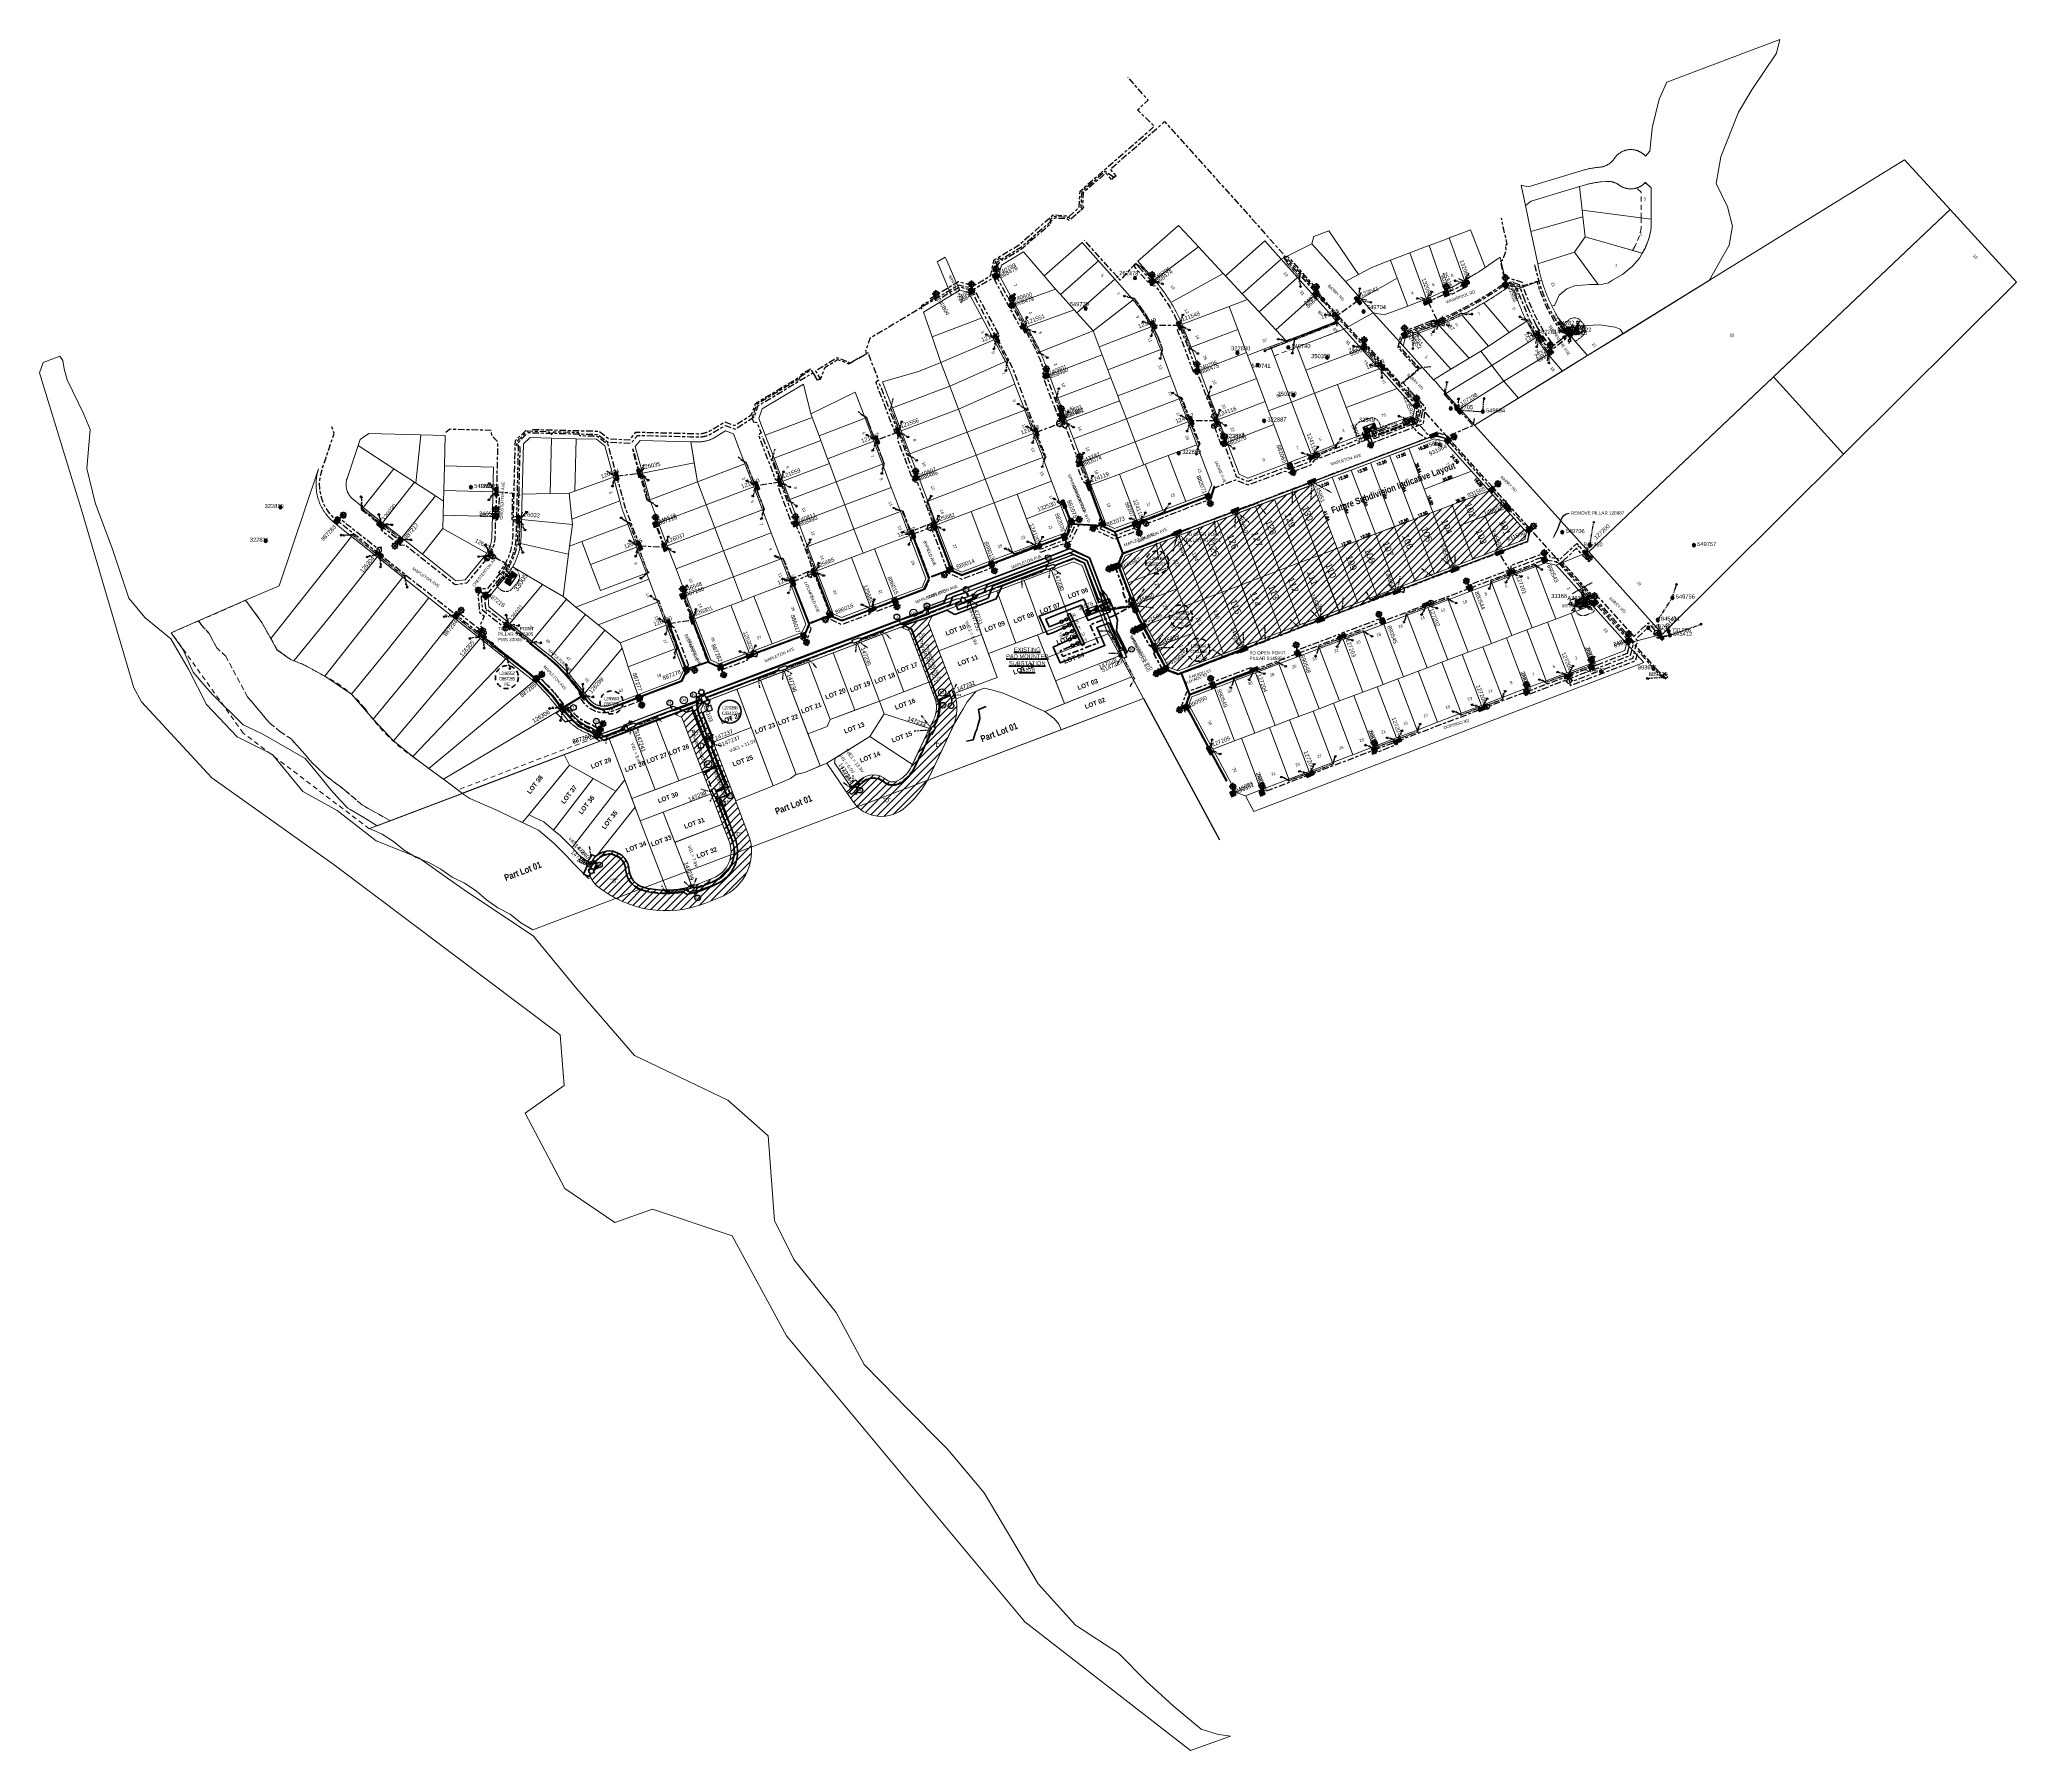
# Model space of a CAD drawing. Header units: metres. Extents: x 308667 to 309873, y 6270550 to 6271594.
import ezdxf
from ezdxf import colors
from ezdxf.entities.mleader import LeaderData, LeaderLine
from ezdxf.enums import TextEntityAlignment as Align
from ezdxf.math import Vec2, Vec3

# ---------------------------------------------------------------- set-up
doc = ezdxf.new("R2010")
doc.units = ezdxf.units.M
for name, pattern in [('Cable Exist UG', [8.2, 4, -1.2, 1.8, -1.2]), ('Dash', [5, 3, -2]), ('DASHED', [0.75, 0.5, -0.25]), ('HIDDEN2', [0.1875, 0.125, -0.0625]), ('IE Trench LV', [5.5, 4, -1.5]), ('PHANTOMX2', [5, 2.5, -0.5, 0.5, -0.5, 0.5, -0.5])]:
    doc.linetypes.add(name, pattern=pattern)
doc.layers.get('0').update_dxf_attribs({"color": 6})
for name, color, linetype, lineweight in [('_User Miscellaneous1', 41, 'Continuous', 13), ('_User Miscellaneous3', 241, 'Continuous', 13), ('_User Miscellaneous5', 151, 'Continuous', 13), ('_User Miscellaneous6', 11, 'Continuous', 13), ('_User Miscellaneous6_Easement Detail', 4, 'Continuous', 15), ('_User_LV_Exist', 5, 'Continuous', 35), ('Cadastre Developer_SP_EXT', 96, 'Continuous', 15), ('Cadastre Developer_SP_NEW', 54, 'Continuous', 15), ('Cadastre Easements_SP_EXT', 96, 'DASHED', 15), ('Cadastre Land Parcels_SP_EXT', 96, 'Continuous', 15), ('Cadastre Other Property_SP_EXT', 96, 'DASHED', 15), ('Cadastre Roads_SP_EXT', 54, 'Continuous', 15), ('Mains_HV_EXT', 11, 'Continuous', 25), ('Mains_LV_EXT', 161, 'Continuous', 25), ('Mains_LV_SL_EXT', 141, 'Continuous', 25), ('Mains_SL_EXT', 111, 'Continuous', 25)]:
    doc.layers.add(name, color=color, linetype=linetype, lineweight=lineweight)
doc.layers.add('_User Miscellaneous10', color=252, linetype='Continuous', lineweight=13, plot=False, transparency=0.5)
for name, color, linetype in [('Duct_SP_NEW', 2, 'Continuous'), ('Equip_HV_EXT', 7, 'Continuous'), ('Equip_LV_EXT', 7, 'Continuous'), ('Equip_SP_SL_EXT', 7, 'Continuous'), ('Equip_SP_SL_NEW', 2, 'Continuous'), ('Mains_LV_New_T84', 2, 'Cable x'), ('Notes', 7, 'Continuous'), ('Notes_SP_NEW', 51, 'Continuous'), ('Services_SP_EXT', 42, 'PHANTOMX2'), ('Services_SP_NEW_UG', 2, 'PHANTOMX2'), ('Sub_LV_EXT', 7, 'Continuous'), ('Sub_SP_EXT', 7, 'Continuous'), ('SupportsOH_SP_TR_HV_LV_SL_EXT', 7, 'Continuous'), ('SupportsUG_SP_LV_EXT', 7, 'Continuous'), ('SupportsUG_SP_LV_NEW', 2, 'Continuous'), ('SupportsUG_SP_LV_SL_EXT', 7, 'Continuous'), ('SupportsUG_SP_LV_SL_NEW', 2, 'Continuous'), ('Trench_SP_EXT', 7, 'Continuous'), ('Trench_SP_NEW', 2, 'Continuous'), ('UG_Details_SP_MISC', 7, 'Continuous')]:
    doc.layers.add(name, color=color, linetype=linetype)
doc.layers.add('UNKNOWN_FEATURES', color=1, linetype='DASHED', plot=False)
doc.styles.add('COLUMN_LABEL', font='arial.ttf')
doc.styles.add('GDS-DIM', font='txt.shx', dxfattribs={"height": 1.65})
doc.styles.add('GDS-LOT No', font='swisscb.ttf', dxfattribs={"height": 4})
doc.styles.add('GDS-Standard', font='swissc.ttf', dxfattribs={"height": 2})
doc.styles.add('iecARIAL', font='arial.ttf', dxfattribs={"height": 2})
doc.styles.add('IESYMBOL1', font='isocp.shx')
doc.styles.add('POLE_LABEL', font='arial.ttf', dxfattribs={"height": 2})
doc.styles.add('SL_LABEL', font='arial.ttf', dxfattribs={"height": 2.5})
doc.styles.get("Standard").update_dxf_attribs({"font": 'arial.ttf'})
doc.styles.add('SWITCH_LABEL', font='arial.ttf', dxfattribs={"height": 2.5})
doc.linetypes.add('Cable 1', pattern='A,5,-2,["//",Standard,S=1.5,R=0,X=-1.5,Y=-0.8],-0.001', length=7.001)
doc.linetypes.add('Cable E UG', pattern='A,6,-0.5,["E",Standard,S=1.7,R=0,X=0.5,Y=-1],-2.9', length=9.4)
doc.linetypes.add('Cable New UG', pattern='A,7,-0.25,["x",Standard,S=2,R=0,X=0.2,Y=-0.8],-2.1', length=9.35)
doc.linetypes.add('Cable o', pattern='A,5.25,-0.1,["o",Standard,S=2,R=0,X=0.2,Y=-0.7],-2', length=7.35)
doc.linetypes.add('Cable x', pattern='A,5,-0.25,["x",Standard,S=2,R=0,X=0,Y=-0.8],-1.5', length=6.75)
doc.dimstyles.new('Annotative', dxfattribs={"dimscale": 0, "dimtxt": 2.5, "dimasz": 2.5, "dimexe": 1.25, "dimexo": 0.625, "dimtad": 1, "dimtxsty": 'Standard', "dimcen": 2.5, "dimadec": 0, "dimazin": 0, "dimtfac": 1, "dimtmove": 0, "dimatfit": 3, "dimfxl": 1, "dimarcsym": 0})
doc.dimstyles.new('GDS-DIM', dxfattribs={"dimscale": 0, "dimtxt": 1.65, "dimasz": 2, "dimexe": 0.18, "dimexo": 0.063, "dimgap": 0.25, "dimtad": 1, "dimzin": 1, "dimdsep": 46, "dimtxsty": 'GDS-DIM', "dimblk": 'NONE', "dimcen": 0.09, "dimse1": 1, "dimse2": 1, "dimsd1": 1, "dimsd2": 1, "dimadec": 0, "dimazin": 0, "dimtfac": 1, "dimtix": 1, "dimtofl": 0, "dimtmove": 1, "dimatfit": 3, "dimldrblk": 'CLOSEDBLANK', "dimfxl": 1, "dimtolj": 1, "dimtzin": 0, "dimarcsym": 2})

# ---------------------------------------------------------------- blocks, each defined once
blk = doc.blocks.new('*U387')
for points in [[(0, 0), (1.4, 4.1), (-2.4, 3.6)], [(0, 0), (2.4, -3.6), (-1.4, -4.1)]]:
    blk.add_hatch(color=256).paths.add_polyline_path(points)
for p, q in [((2.4, -3.6), (-2.4, 3.6)), ((1.4, 4.1), (-1.4, -4.1))]:
    blk.add_line(p, q)
blk.add_lwpolyline([(-2.4, 3.6), (-1.4, -4.1), (2.4, -3.6), (1.4, 4.1)], close=True)
for tag, height, flags, p in [('STREET_CODE', 0.2, 9, (1.5, 0)), ('ASSET_NUM', 2.5, 8, (2, 2)), ('CONSTRUCTED_VOLTAGE', 0.2, 9, (1.5, -0.2)), ('NO_PHASES', 0.2, 9, (1.5, -0.4)), ('OPERATING_VOLTAGE', 0.2, 9, (1.5, -0.6)), ('ORIENTATION', 0.2, 9, (1.5, -0.8)), ('OWNED_BY', 0.2, 9, (1.5, -1)), ('OPERATED_BY', 0.2, 9, (1.5, -1.2)), ('MAINTAINED_BY', 0.2, 9, (1.5, -1.4)), ('SECONDARY_VOLTAGE', 0.2, 9, (1.5, -1.6)), ('STATE', 0.2, 9, (1.5, -1.8)), ('PARENT', 0.2, 9, (1.5, -2)), ('SUBSTATION_TYPE', 0.2, 9, (1.5, -2.2)), ('USAGE', 0.2, 9, (1.5, -2.4)), ('LEGEND', 0.2, 9, (1.5, -2.6)), ('LOCATION', 0.2, 9, (1.5, -2.8)), ('STREETNAME', 0.2, 9, (1.5, -3)), ('SUBURB', 0.2, 9, (1.5, -3.2)), ('NOTES', 0.2, 9, (1.5, -3.4)), ('Z', 0.2, 1, (1.5, -3.6))]:
    blk.add_attdef(tag, text='', height=height, dxfattribs=dict(flags=flags)).set_placement(p, align=Align.MIDDLE_LEFT)
blk = doc.blocks.new('SUB_PADMOUNT_EXT')
for points in [[(0, 0), (-3.84, 1.92), (-3.84, -1.92)], [(0, 0), (3.84, 1.92), (3.84, -1.92)]]:
    blk.add_hatch(color=256).paths.add_polyline_path(points)
for p, q in [((3.84, 1.92), (-3.84, -1.92)), ((-3.84, 1.92), (3.84, -1.92))]:
    blk.add_line(p, q)
blk.add_lwpolyline([(-3.84, -1.92), (3.84, -1.92), (3.84, 1.92), (-3.84, 1.92)], close=True)
for tag, height, flags, p in [('STREET_CODE', 0.2, 9, (1.5, 0)), ('ASSET_NUM', 2.5, 8, (2, 2)), ('CONSTRUCTED_VOLTAGE', 0.2, 9, (1.5, -0.2)), ('OPERATING_VOLTAGE', 0.2, 9, (1.5, -0.6)), ('ORIENTATION', 0.2, 9, (1.5, -0.8)), ('OWNED_BY', 0.2, 9, (1.5, -1)), ('OPERATED_BY', 0.2, 9, (1.5, -1.2)), ('SECONDARY_VOLTAGE', 0.2, 9, (1.5, -1.6)), ('STATE', 0.2, 9, (1.5, -1.8)), ('SUBSTATION_TYPE', 0.2, 9, (1.5, -2.2)), ('STREETNAME', 0.2, 9, (1.5, -3)), ('SUBURB', 0.2, 9, (1.5, -3.2)), ('Z', 0.2, 1, (1.5, -3.6)), ('NO_PHASES', 0.2, 9, (1.5, -0.4)), ('MAINTAINED_BY', 0.2, 9, (1.5, -1.4)), ('PARENT', 0.2, 9, (1.5, -2)), ('USAGE', 0.2, 9, (1.5, -2.4)), ('LEGEND', 0.2, 9, (1.5, -2.6)), ('LOCATION', 0.2, 9, (1.5, -2.8)), ('NOTES', 0.2, 9, (1.5, -3.4))]:
    blk.add_attdef(tag, text='', height=height, dxfattribs=dict(flags=flags)).set_placement(p, align=Align.MIDDLE_LEFT)
blk = doc.blocks.new('COLUMN_EXT')
blk.add_hatch(color=256).paths.add_polyline_path([(-1.5, 1.5), (-1.5, -1.5), (1.5, -1.5), (1.5, 1.5)])
blk.add_lwpolyline([(-1.5, -1.5), (1.5, -1.5), (1.5, 1.5), (-1.5, 1.5)], close=True)
for tag, height, style, flags, p in [('STRUCTURE_PLANT_NUMBER', 0.2, 'POLE_LABEL', 9, (1.8, 0)), ('ASSET_NUM', 2.5, 'COLUMN_LABEL', 8, (2, 2)), ('STREET_CODE', 0.2, 'COLUMN_LABEL', 9, (1.8, -0.2))]:
    blk.add_attdef(tag, text='', height=height, dxfattribs=dict(style=style, flags=flags)).set_placement(p, align=Align.MIDDLE_LEFT)
at = {"flags": 9}
for tag, p in [('COLUMN_TYPE', (1.8, -0.4)), ('OWNED_BY', (1.8, -0.6)), ('STATE', (1.8, -0.8)), ('USAGE', (1.8, -1)), ('LEGEND', (1.8, -1.2)), ('LOCATION', (1.8, -1.4)), ('STREETNAME', (1.8, -1.6)), ('SUBURB', (1.8, -1.8)), ('NOTES', (1.8, -2))]:
    blk.add_attdef(tag, text='', height=0.2, dxfattribs=at).set_placement(p, align=Align.MIDDLE_LEFT)
at = {"flags": 1}
blk.add_attdef('Z', (1.8, -2.4), '', height=0.2, dxfattribs=at)
blk = doc.blocks.new('PILLAR_EXT')
blk.add_hatch(color=256).paths.add_polyline_path([(-2.475, 0.99), (-2.475, -0.99), (2.475, -0.99), (2.475, 0.99)])
blk.add_lwpolyline([(-2.475, -0.99), (2.475, -0.99), (2.475, 0.99), (-2.475, 0.99)], close=True)
for tag, p, flags in [('OWNED_BY', (0, -0.2), 9), ('STATE', (0, -0.4), 9), ('SUPPORT_TYPE', (0, -0.6), 9), ('STREETNAME', (0, -1.8), 9), ('SUBURB', (0, -2), 1), ('USAGE', (0, -0.8), 9), ('LEGEND', (0, -1), 9), ('LOCATION', (0, -1.2), 9), ('NOTES', (0, -1.4), 9), ('PARENT', (0, -1.6), 9)]:
    blk.add_attdef(tag, p, '', height=0.2, dxfattribs=dict(flags=flags))
at = {"style": 'iecARIAL', "flags": 8}
blk.add_attdef('ASSET_NUM', (1.5, 3.5), '', height=2.5, dxfattribs=at)
blk = doc.blocks.new('*U408')
at = {"lineweight": 40}
for p, q in [((0, 0), (2.7, 2.4)), ((1.8, 3.5), (2.4, 3.4)), ((2.2, 1.9), (5.6, 4.8)), ((2.4, 5), (5.3, 1.6)), ((3.7, 1.3), (3.8, 1.8)), ((4, 5.4), (4, 4.8)), ((5.9, 3.2), (5.4, 3.2))]:
    blk.add_line(p, q, dxfattribs=at)
blk.add_circle((3.9, 3.3), 1.5, dxfattribs=at)
at = {"style": 'iecARIAL', "flags": 8}
blk.add_attdef('ASSET_NUM', (1.5, 1.5), '', height=2.5, dxfattribs=at)
for tag, p, height, flags in [('CONSTRUCTED_VOLTAGE', (1, -0.7), 0.2, 9), ('CONTROL_TYPE', (1, -0.9), 0.2, 9), ('LANTERN_PURPOSE', (1, -1.1), 0.2, 9), ('LANTERN_TYPE', (1, -1.3), 0.2, 9), ('NO_PHASES', (1, -1.5), 0.2, 9), ('OPERATING_VOLTAGE', (1, -1.7), 0.2, 9), ('ORIENTATION', (1, -1.9), 0.2, 9), ('OWNED_BY', (1, -2.1), 0.2, 9), ('STATE', (1, -2.3), 0.2, 9), ('USAGE', (1, -2.5), 0.2, 9), ('CEXIST', (1, -2.7), 0.2, 9), ('CNEW', (1, -2.9), 0.2, 9), ('CNUMBER', (1, -3.1), 0.2, 9), ('CREMOVE', (1, -3.3), 0.2, 9), ('CREPLACE', (1, -3.5), 0.2, 9), ('LKINGHEIGHT', (1, -3.7), 0.2, 9), ('LBRACKET', (1, -3.9), 0.2, 9), ('LBRACKETVOCAB', (1, -4.1), 0.2, 9), ('LCATEGORY', (1, -4.3), 0.2, 9), ('LCHARGE1', (1, -4.5), 0.2, 9), ('LCHARGE1PERCENT', (1, -4.7), 0.2, 9), ('LCHARGE2', (1, -4.9), 0.2, 9), ('LCHARGE2PERCENT', (1, -5.1), 0.2, 9), ('LCHARGE3', (1, -5.3), 0.2, 9), ('LCHARGE3PERCENT', (1, -5.5), 0.2, 9), ('LEXIST', (1, -5.7), 0.2, 9), ('LLAMP', (1, -5.9), 0.2, 9), ('LLAMPVOCAB', (1, -6.1), 0.2, 9), ('LMAST', (1, -6.3), 0.2, 9), ('LMASTVOCAB', (1, -6.5), 0.2, 9), ('LNEW', (1, -6.7), 0.2, 9), ('LANTNUMBER', (1, -6.9), 0.2, 9), ('LOUTREACH', (1, -7.3), 0.2, 9), ('LOUTREACHVOCAB', (1, -7.5), 0.2, 9), ('LRATECODE', (1, -7.7), 0.2, 9), ('LREMOVE', (1, -7.9), 0.2, 9), ('LREPLACE', (1, -8.1), 0.2, 9), ('LTYPE', (1, -8.3), 0.2, 9), ('LTYPEVOCAB', (1, -8.5), 0.2, 9), ('LEGEND', (1, -8.7), 0.2, 9), ('LOCATION', (1, -8.9), 0.2, 9), ('NOTES', (1, -9.1), 0.2, 9), ('STREETNAME', (1, -9.3), 0.2, 9), ('SUBURB', (1, -9.5), 0.2, 1), ('LNUMBER', (2.2, -3.3), 2.5, 8)]:
    blk.add_attdef(tag, p, '', height=height, dxfattribs=dict(flags=flags))
blk = doc.blocks.new('*U405')
at = {"lineweight": 40}
for p, q in [((0, 0), (1.9, 2)), ((0.9, 3), (1.5, 3)), ((1.4, 1.4), (4.5, 4.7)), ((1.4, 4.6), (4.6, 1.5)), ((2.9, 5.1), (2.9, 4.5)), ((3, 1), (3, 1.5)), ((5, 3.1), (4.5, 3.1))]:
    blk.add_line(p, q, dxfattribs=at)
blk.add_circle((3, 3), 1.5, dxfattribs=at)
at = {"style": 'iecARIAL', "flags": 8}
blk.add_attdef('ASSET_NUM', (1.5, 1.5), '', height=2.5, dxfattribs=at)
for tag, p, height, flags in [('CONSTRUCTED_VOLTAGE', (1, -0.7), 0.2, 9), ('CONTROL_TYPE', (1, -0.9), 0.2, 9), ('LANTERN_PURPOSE', (1, -1.1), 0.2, 9), ('LANTERN_TYPE', (1, -1.3), 0.2, 9), ('NO_PHASES', (1, -1.5), 0.2, 9), ('OPERATING_VOLTAGE', (1, -1.7), 0.2, 9), ('ORIENTATION', (1, -1.9), 0.2, 9), ('OWNED_BY', (1, -2.1), 0.2, 9), ('STATE', (1, -2.3), 0.2, 9), ('USAGE', (1, -2.5), 0.2, 9), ('CEXIST', (1, -2.7), 0.2, 9), ('CNEW', (1, -2.9), 0.2, 9), ('CNUMBER', (1, -3.1), 0.2, 9), ('CREMOVE', (1, -3.3), 0.2, 9), ('CREPLACE', (1, -3.5), 0.2, 9), ('LKINGHEIGHT', (1, -3.7), 0.2, 9), ('LBRACKET', (1, -3.9), 0.2, 9), ('LBRACKETVOCAB', (1, -4.1), 0.2, 9), ('LCATEGORY', (1, -4.3), 0.2, 9), ('LCHARGE1', (1, -4.5), 0.2, 9), ('LCHARGE1PERCENT', (1, -4.7), 0.2, 9), ('LCHARGE2', (1, -4.9), 0.2, 9), ('LCHARGE2PERCENT', (1, -5.1), 0.2, 9), ('LCHARGE3', (1, -5.3), 0.2, 9), ('LCHARGE3PERCENT', (1, -5.5), 0.2, 9), ('LEXIST', (1, -5.7), 0.2, 9), ('LLAMP', (1, -5.9), 0.2, 9), ('LLAMPVOCAB', (1, -6.1), 0.2, 9), ('LMAST', (1, -6.3), 0.2, 9), ('LMASTVOCAB', (1, -6.5), 0.2, 9), ('LNEW', (1, -6.7), 0.2, 9), ('LANTNUMBER', (1, -6.9), 0.2, 9), ('LOUTREACH', (1, -7.3), 0.2, 9), ('LOUTREACHVOCAB', (1, -7.5), 0.2, 9), ('LRATECODE', (1, -7.7), 0.2, 9), ('LREMOVE', (1, -7.9), 0.2, 9), ('LREPLACE', (1, -8.1), 0.2, 9), ('LTYPE', (1, -8.3), 0.2, 9), ('LTYPEVOCAB', (1, -8.5), 0.2, 9), ('LEGEND', (1, -8.7), 0.2, 9), ('LOCATION', (1, -8.9), 0.2, 9), ('NOTES', (1, -9.1), 0.2, 9), ('STREETNAME', (1, -9.3), 0.2, 9), ('SUBURB', (1, -9.5), 0.2, 1), ('LNUMBER', (2.2, -3.3), 2.5, 8)]:
    blk.add_attdef(tag, p, '', height=height, dxfattribs=dict(flags=flags))
blk = doc.blocks.new('*U404')
at = {"lineweight": 40}
for p, q in [((0, 0), (2.1, 1.8)), ((1.2, 3), (1.8, 2.9)), ((1.6, 1.3), (5, 4.3)), ((1.8, 4.5), (4.7, 1.1)), ((3.1, 0.8), (3.1, 1.3)), ((3.4, 4.9), (3.4, 4.3)), ((5.3, 2.7), (4.8, 2.7))]:
    blk.add_line(p, q, dxfattribs=at)
blk.add_circle((3.3, 2.8), 1.5, dxfattribs=at)
at = {"style": 'iecARIAL', "flags": 8}
blk.add_attdef('ASSET_NUM', (1.5, 1.5), '', height=2.5, dxfattribs=at)
for tag, p, height, flags in [('CONSTRUCTED_VOLTAGE', (1, -0.7), 0.2, 9), ('CONTROL_TYPE', (1, -0.9), 0.2, 9), ('LANTERN_PURPOSE', (1, -1.1), 0.2, 9), ('LANTERN_TYPE', (1, -1.3), 0.2, 9), ('NO_PHASES', (1, -1.5), 0.2, 9), ('OPERATING_VOLTAGE', (1, -1.7), 0.2, 9), ('ORIENTATION', (1, -1.9), 0.2, 9), ('OWNED_BY', (1, -2.1), 0.2, 9), ('STATE', (1, -2.3), 0.2, 9), ('USAGE', (1, -2.5), 0.2, 9), ('CEXIST', (1, -2.7), 0.2, 9), ('CNEW', (1, -2.9), 0.2, 9), ('CNUMBER', (1, -3.1), 0.2, 9), ('CREMOVE', (1, -3.3), 0.2, 9), ('CREPLACE', (1, -3.5), 0.2, 9), ('LKINGHEIGHT', (1, -3.7), 0.2, 9), ('LBRACKET', (1, -3.9), 0.2, 9), ('LBRACKETVOCAB', (1, -4.1), 0.2, 9), ('LCATEGORY', (1, -4.3), 0.2, 9), ('LCHARGE1', (1, -4.5), 0.2, 9), ('LCHARGE1PERCENT', (1, -4.7), 0.2, 9), ('LCHARGE2', (1, -4.9), 0.2, 9), ('LCHARGE2PERCENT', (1, -5.1), 0.2, 9), ('LCHARGE3', (1, -5.3), 0.2, 9), ('LCHARGE3PERCENT', (1, -5.5), 0.2, 9), ('LEXIST', (1, -5.7), 0.2, 9), ('LLAMP', (1, -5.9), 0.2, 9), ('LLAMPVOCAB', (1, -6.1), 0.2, 9), ('LMAST', (1, -6.3), 0.2, 9), ('LMASTVOCAB', (1, -6.5), 0.2, 9), ('LNEW', (1, -6.7), 0.2, 9), ('LANTNUMBER', (1, -6.9), 0.2, 9), ('LOUTREACH', (1, -7.3), 0.2, 9), ('LOUTREACHVOCAB', (1, -7.5), 0.2, 9), ('LRATECODE', (1, -7.7), 0.2, 9), ('LREMOVE', (1, -7.9), 0.2, 9), ('LREPLACE', (1, -8.1), 0.2, 9), ('LTYPE', (1, -8.3), 0.2, 9), ('LTYPEVOCAB', (1, -8.5), 0.2, 9), ('LEGEND', (1, -8.7), 0.2, 9), ('LOCATION', (1, -8.9), 0.2, 9), ('NOTES', (1, -9.1), 0.2, 9), ('STREETNAME', (1, -9.3), 0.2, 9), ('SUBURB', (1, -9.5), 0.2, 1), ('LNUMBER', (2.2, -3.3), 2.5, 8)]:
    blk.add_attdef(tag, p, '', height=height, dxfattribs=dict(flags=flags))
blk = doc.blocks.new('*U406')
at = {"lineweight": 40}
for p, q in [((-6.6, 3.2), (-6, 3.3)), ((-2.8, 2.1), (-6.3, 4.9)), ((-5.9, 1.7), (-3.2, 5.3)), ((-4.8, 5.5), (-4.7, 5)), ((-4.3, 1.4), (-4.4, 2)), ((0, 0), (-3.4, 2.6)), ((-2.5, 3.8), (-3.1, 3.7))]:
    blk.add_line(p, q, dxfattribs=at)
blk.add_circle((-4.5, 3.5), 1.5, dxfattribs=at)
at = {"style": 'iecARIAL', "flags": 8}
blk.add_attdef('ASSET_NUM', (1.5, 1.5), '', height=2.5, dxfattribs=at)
for tag, p, height, flags in [('CONSTRUCTED_VOLTAGE', (1, -0.7), 0.2, 9), ('CONTROL_TYPE', (1, -0.9), 0.2, 9), ('LANTERN_PURPOSE', (1, -1.1), 0.2, 9), ('LANTERN_TYPE', (1, -1.3), 0.2, 9), ('NO_PHASES', (1, -1.5), 0.2, 9), ('OPERATING_VOLTAGE', (1, -1.7), 0.2, 9), ('ORIENTATION', (1, -1.9), 0.2, 9), ('OWNED_BY', (1, -2.1), 0.2, 9), ('STATE', (1, -2.3), 0.2, 9), ('USAGE', (1, -2.5), 0.2, 9), ('CEXIST', (1, -2.7), 0.2, 9), ('CNEW', (1, -2.9), 0.2, 9), ('CNUMBER', (1, -3.1), 0.2, 9), ('CREMOVE', (1, -3.3), 0.2, 9), ('CREPLACE', (1, -3.5), 0.2, 9), ('LKINGHEIGHT', (1, -3.7), 0.2, 9), ('LBRACKET', (1, -3.9), 0.2, 9), ('LBRACKETVOCAB', (1, -4.1), 0.2, 9), ('LCATEGORY', (1, -4.3), 0.2, 9), ('LCHARGE1', (1, -4.5), 0.2, 9), ('LCHARGE1PERCENT', (1, -4.7), 0.2, 9), ('LCHARGE2', (1, -4.9), 0.2, 9), ('LCHARGE2PERCENT', (1, -5.1), 0.2, 9), ('LCHARGE3', (1, -5.3), 0.2, 9), ('LCHARGE3PERCENT', (1, -5.5), 0.2, 9), ('LEXIST', (1, -5.7), 0.2, 9), ('LLAMP', (1, -5.9), 0.2, 9), ('LLAMPVOCAB', (1, -6.1), 0.2, 9), ('LMAST', (1, -6.3), 0.2, 9), ('LMASTVOCAB', (1, -6.5), 0.2, 9), ('LNEW', (1, -6.7), 0.2, 9), ('LANTNUMBER', (1, -6.9), 0.2, 9), ('LOUTREACH', (1, -7.3), 0.2, 9), ('LOUTREACHVOCAB', (1, -7.5), 0.2, 9), ('LRATECODE', (1, -7.7), 0.2, 9), ('LREMOVE', (1, -7.9), 0.2, 9), ('LREPLACE', (1, -8.1), 0.2, 9), ('LTYPE', (1, -8.3), 0.2, 9), ('LTYPEVOCAB', (1, -8.5), 0.2, 9), ('LEGEND', (1, -8.7), 0.2, 9), ('LOCATION', (1, -8.9), 0.2, 9), ('NOTES', (1, -9.1), 0.2, 9), ('STREETNAME', (1, -9.3), 0.2, 9), ('SUBURB', (1, -9.5), 0.2, 1), ('LNUMBER', (2.2, -3.3), 2.5, 8)]:
    blk.add_attdef(tag, p, '', height=height, dxfattribs=dict(flags=flags))
blk = doc.blocks.new('*U407')
at = {"lineweight": 40}
for p, q in [((0, 0), (-2, -2.1)), ((-5.1, -3.2), (-4.6, -3.2)), ((-1.5, -4.8), (-4.7, -1.6)), ((-1.5, -1.6), (-4.6, -4.8)), ((-3.1, -1.1), (-3.1, -1.7)), ((-3, -5.3), (-3.1, -4.7)), ((-1, -3.2), (-1.6, -3.2))]:
    blk.add_line(p, q, dxfattribs=at)
blk.add_circle((-3.1, -3.2), 1.5, dxfattribs=at)
at = {"style": 'iecARIAL', "flags": 8}
blk.add_attdef('ASSET_NUM', (1.5, 1.5), '', height=2.5, dxfattribs=at)
for tag, p, height, flags in [('CONSTRUCTED_VOLTAGE', (1, -0.7), 0.2, 9), ('CONTROL_TYPE', (1, -0.9), 0.2, 9), ('LANTERN_PURPOSE', (1, -1.1), 0.2, 9), ('LANTERN_TYPE', (1, -1.3), 0.2, 9), ('NO_PHASES', (1, -1.5), 0.2, 9), ('OPERATING_VOLTAGE', (1, -1.7), 0.2, 9), ('ORIENTATION', (1, -1.9), 0.2, 9), ('OWNED_BY', (1, -2.1), 0.2, 9), ('STATE', (1, -2.3), 0.2, 9), ('USAGE', (1, -2.5), 0.2, 9), ('CEXIST', (1, -2.7), 0.2, 9), ('CNEW', (1, -2.9), 0.2, 9), ('CNUMBER', (1, -3.1), 0.2, 9), ('CREMOVE', (1, -3.3), 0.2, 9), ('CREPLACE', (1, -3.5), 0.2, 9), ('LKINGHEIGHT', (1, -3.7), 0.2, 9), ('LBRACKET', (1, -3.9), 0.2, 9), ('LBRACKETVOCAB', (1, -4.1), 0.2, 9), ('LCATEGORY', (1, -4.3), 0.2, 9), ('LCHARGE1', (1, -4.5), 0.2, 9), ('LCHARGE1PERCENT', (1, -4.7), 0.2, 9), ('LCHARGE2', (1, -4.9), 0.2, 9), ('LCHARGE2PERCENT', (1, -5.1), 0.2, 9), ('LCHARGE3', (1, -5.3), 0.2, 9), ('LCHARGE3PERCENT', (1, -5.5), 0.2, 9), ('LEXIST', (1, -5.7), 0.2, 9), ('LLAMP', (1, -5.9), 0.2, 9), ('LLAMPVOCAB', (1, -6.1), 0.2, 9), ('LMAST', (1, -6.3), 0.2, 9), ('LMASTVOCAB', (1, -6.5), 0.2, 9), ('LNEW', (1, -6.7), 0.2, 9), ('LANTNUMBER', (1, -6.9), 0.2, 9), ('LOUTREACH', (1, -7.3), 0.2, 9), ('LOUTREACHVOCAB', (1, -7.5), 0.2, 9), ('LRATECODE', (1, -7.7), 0.2, 9), ('LREMOVE', (1, -7.9), 0.2, 9), ('LREPLACE', (1, -8.1), 0.2, 9), ('LTYPE', (1, -8.3), 0.2, 9), ('LTYPEVOCAB', (1, -8.5), 0.2, 9), ('LEGEND', (1, -8.7), 0.2, 9), ('LOCATION', (1, -8.9), 0.2, 9), ('NOTES', (1, -9.1), 0.2, 9), ('STREETNAME', (1, -9.3), 0.2, 9), ('SUBURB', (1, -9.5), 0.2, 1), ('LNUMBER', (2.2, -3.3), 2.5, 8)]:
    blk.add_attdef(tag, p, '', height=height, dxfattribs=dict(flags=flags))
blk = doc.blocks.new('SL_LANTERN_EXT')
at = {"lineweight": 40}
for p, q in [((-2.3, 4.2), (2.2, 4.2)), ((-1.5, 5.7), (-1.1, 5.3)), ((-1.5, 2.8), (-1.1, 3.2)), ((0, 2), (0, 6.5)), ((0, 0), (0, 2.7)), ((1.5, 5.7), (1.1, 5.3)), ((1.5, 2.8), (1.1, 3.2))]:
    blk.add_line(p, q, dxfattribs=at)
blk.add_circle((0, 4.2), 1.5, dxfattribs=at)
at = {"style": 'iecARIAL', "flags": 8}
blk.add_attdef('ASSET_NUM', (1.5, 1.5), '', height=2.5, dxfattribs=at)
for tag, p, height, flags in [('CONSTRUCTED_VOLTAGE', (1, -0.7), 0.2, 9), ('CONTROL_TYPE', (1, -0.9), 0.2, 9), ('LANTERN_PURPOSE', (1, -1.1), 0.2, 9), ('LANTERN_TYPE', (1, -1.3), 0.2, 9), ('NO_PHASES', (1, -1.5), 0.2, 9), ('OPERATING_VOLTAGE', (1, -1.7), 0.2, 9), ('ORIENTATION', (1, -1.9), 0.2, 9), ('OWNED_BY', (1, -2.1), 0.2, 9), ('STATE', (1, -2.3), 0.2, 9), ('USAGE', (1, -2.5), 0.2, 9), ('CEXIST', (1, -2.7), 0.2, 9), ('CNEW', (1, -2.9), 0.2, 9), ('CNUMBER', (1, -3.1), 0.2, 9), ('CREMOVE', (1, -3.3), 0.2, 9), ('CREPLACE', (1, -3.5), 0.2, 9), ('LKINGHEIGHT', (1, -3.7), 0.2, 9), ('LBRACKET', (1, -3.9), 0.2, 9), ('LBRACKETVOCAB', (1, -4.1), 0.2, 9), ('LCATEGORY', (1, -4.3), 0.2, 9), ('LCHARGE1', (1, -4.5), 0.2, 9), ('LCHARGE1PERCENT', (1, -4.7), 0.2, 9), ('LCHARGE2', (1, -4.9), 0.2, 9), ('LCHARGE2PERCENT', (1, -5.1), 0.2, 9), ('LCHARGE3', (1, -5.3), 0.2, 9), ('LCHARGE3PERCENT', (1, -5.5), 0.2, 9), ('LEXIST', (1, -5.7), 0.2, 9), ('LLAMP', (1, -5.9), 0.2, 9), ('LLAMPVOCAB', (1, -6.1), 0.2, 9), ('LMAST', (1, -6.3), 0.2, 9), ('LMASTVOCAB', (1, -6.5), 0.2, 9), ('LNEW', (1, -6.7), 0.2, 9), ('LANTNUMBER', (1, -6.9), 0.2, 9), ('LOUTREACH', (1, -7.3), 0.2, 9), ('LOUTREACHVOCAB', (1, -7.5), 0.2, 9), ('LRATECODE', (1, -7.7), 0.2, 9), ('LREMOVE', (1, -7.9), 0.2, 9), ('LREPLACE', (1, -8.1), 0.2, 9), ('LTYPE', (1, -8.3), 0.2, 9), ('LTYPEVOCAB', (1, -8.5), 0.2, 9), ('LEGEND', (1, -8.7), 0.2, 9), ('LOCATION', (1, -8.9), 0.2, 9), ('NOTES', (1, -9.1), 0.2, 9), ('STREETNAME', (1, -9.3), 0.2, 9), ('SUBURB', (1, -9.5), 0.2, 1), ('LNUMBER', (2.2, -3.3), 2.5, 8)]:
    blk.add_attdef(tag, p, '', height=height, dxfattribs=dict(flags=flags))
blk = doc.blocks.new('*U394')
at = {"lineweight": 40}
for p, q in [((0, 0), (1.4, -3.8)), ((4.1, -4.5), (-0.2, -6)), ((0.1, -4.4), (0.6, -4.6)), ((1.1, -7.1), (1.3, -6.6)), ((1.2, -3.1), (2.7, -7.3)), ((2.8, -3.4), (2.6, -3.9)), ((3.8, -6.1), (3.3, -5.9))]:
    blk.add_line(p, q, dxfattribs=at)
blk.add_circle((1.9, -5.2), 1.5, dxfattribs=at)
at = {"style": 'iecARIAL', "flags": 8}
blk.add_attdef('ASSET_NUM', (1.5, 1.5), '', height=2.5, dxfattribs=at)
for tag, p, height, flags in [('CONSTRUCTED_VOLTAGE', (1, -0.7), 0.2, 9), ('CONTROL_TYPE', (1, -0.9), 0.2, 9), ('LANTERN_PURPOSE', (1, -1.1), 0.2, 9), ('LANTERN_TYPE', (1, -1.3), 0.2, 9), ('NO_PHASES', (1, -1.5), 0.2, 9), ('OPERATING_VOLTAGE', (1, -1.7), 0.2, 9), ('ORIENTATION', (1, -1.9), 0.2, 9), ('OWNED_BY', (1, -2.1), 0.2, 9), ('STATE', (1, -2.3), 0.2, 9), ('USAGE', (1, -2.5), 0.2, 9), ('CEXIST', (1, -2.7), 0.2, 9), ('CNEW', (1, -2.9), 0.2, 9), ('CNUMBER', (1, -3.1), 0.2, 9), ('CREMOVE', (1, -3.3), 0.2, 9), ('CREPLACE', (1, -3.5), 0.2, 9), ('LKINGHEIGHT', (1, -3.7), 0.2, 9), ('LBRACKET', (1, -3.9), 0.2, 9), ('LBRACKETVOCAB', (1, -4.1), 0.2, 9), ('LCATEGORY', (1, -4.3), 0.2, 9), ('LCHARGE1', (1, -4.5), 0.2, 9), ('LCHARGE1PERCENT', (1, -4.7), 0.2, 9), ('LCHARGE2', (1, -4.9), 0.2, 9), ('LCHARGE2PERCENT', (1, -5.1), 0.2, 9), ('LCHARGE3', (1, -5.3), 0.2, 9), ('LCHARGE3PERCENT', (1, -5.5), 0.2, 9), ('LEXIST', (1, -5.7), 0.2, 9), ('LLAMP', (1, -5.9), 0.2, 9), ('LLAMPVOCAB', (1, -6.1), 0.2, 9), ('LMAST', (1, -6.3), 0.2, 9), ('LMASTVOCAB', (1, -6.5), 0.2, 9), ('LNEW', (1, -6.7), 0.2, 9), ('LANTNUMBER', (1, -6.9), 0.2, 9), ('LOUTREACH', (1, -7.3), 0.2, 9), ('LOUTREACHVOCAB', (1, -7.5), 0.2, 9), ('LRATECODE', (1, -7.7), 0.2, 9), ('LREMOVE', (1, -7.9), 0.2, 9), ('LREPLACE', (1, -8.1), 0.2, 9), ('LTYPE', (1, -8.3), 0.2, 9), ('LTYPEVOCAB', (1, -8.5), 0.2, 9), ('LEGEND', (1, -8.7), 0.2, 9), ('LOCATION', (1, -8.9), 0.2, 9), ('NOTES', (1, -9.1), 0.2, 9), ('STREETNAME', (1, -9.3), 0.2, 9), ('SUBURB', (1, -9.5), 0.2, 1), ('LNUMBER', (2.2, -3.3), 2.5, 8)]:
    blk.add_attdef(tag, p, '', height=height, dxfattribs=dict(flags=flags))
blk = doc.blocks.new('*U393')
at = {"lineweight": 40}
for p, q in [((0, 0), (3.4, 1)), ((2.6, 0.8), (7, 2)), ((3, 2.4), (3.5, 2.1)), ((3.8, -0.4), (4.1, 0.1)), ((4.2, 3.6), (5.4, -0.7)), ((5.8, 3.2), (5.5, 2.7)), ((6.6, 0.4), (6.1, 0.7))]:
    blk.add_line(p, q, dxfattribs=at)
blk.add_circle((4.8, 1.4), 1.5, dxfattribs=at)
at = {"style": 'iecARIAL', "flags": 8}
blk.add_attdef('ASSET_NUM', (1.5, 1.5), '', height=2.5, dxfattribs=at)
for tag, p, height, flags in [('CONSTRUCTED_VOLTAGE', (1, -0.7), 0.2, 9), ('CONTROL_TYPE', (1, -0.9), 0.2, 9), ('LANTERN_PURPOSE', (1, -1.1), 0.2, 9), ('LANTERN_TYPE', (1, -1.3), 0.2, 9), ('NO_PHASES', (1, -1.5), 0.2, 9), ('OPERATING_VOLTAGE', (1, -1.7), 0.2, 9), ('ORIENTATION', (1, -1.9), 0.2, 9), ('OWNED_BY', (1, -2.1), 0.2, 9), ('STATE', (1, -2.3), 0.2, 9), ('USAGE', (1, -2.5), 0.2, 9), ('CEXIST', (1, -2.7), 0.2, 9), ('CNEW', (1, -2.9), 0.2, 9), ('CNUMBER', (1, -3.1), 0.2, 9), ('CREMOVE', (1, -3.3), 0.2, 9), ('CREPLACE', (1, -3.5), 0.2, 9), ('LKINGHEIGHT', (1, -3.7), 0.2, 9), ('LBRACKET', (1, -3.9), 0.2, 9), ('LBRACKETVOCAB', (1, -4.1), 0.2, 9), ('LCATEGORY', (1, -4.3), 0.2, 9), ('LCHARGE1', (1, -4.5), 0.2, 9), ('LCHARGE1PERCENT', (1, -4.7), 0.2, 9), ('LCHARGE2', (1, -4.9), 0.2, 9), ('LCHARGE2PERCENT', (1, -5.1), 0.2, 9), ('LCHARGE3', (1, -5.3), 0.2, 9), ('LCHARGE3PERCENT', (1, -5.5), 0.2, 9), ('LEXIST', (1, -5.7), 0.2, 9), ('LLAMP', (1, -5.9), 0.2, 9), ('LLAMPVOCAB', (1, -6.1), 0.2, 9), ('LMAST', (1, -6.3), 0.2, 9), ('LMASTVOCAB', (1, -6.5), 0.2, 9), ('LNEW', (1, -6.7), 0.2, 9), ('LANTNUMBER', (1, -6.9), 0.2, 9), ('LOUTREACH', (1, -7.3), 0.2, 9), ('LOUTREACHVOCAB', (1, -7.5), 0.2, 9), ('LRATECODE', (1, -7.7), 0.2, 9), ('LREMOVE', (1, -7.9), 0.2, 9), ('LREPLACE', (1, -8.1), 0.2, 9), ('LTYPE', (1, -8.3), 0.2, 9), ('LTYPEVOCAB', (1, -8.5), 0.2, 9), ('LEGEND', (1, -8.7), 0.2, 9), ('LOCATION', (1, -8.9), 0.2, 9), ('NOTES', (1, -9.1), 0.2, 9), ('STREETNAME', (1, -9.3), 0.2, 9), ('SUBURB', (1, -9.5), 0.2, 1), ('LNUMBER', (2.2, -3.3), 2.5, 8)]:
    blk.add_attdef(tag, p, '', height=height, dxfattribs=dict(flags=flags))
blk = doc.blocks.new('*U392')
at = {"lineweight": 40}
for p, q in [((0, 0), (-4.6, -2.1)), ((-3.9, -1.8), (-8, -3.7)), ((-7.9, -2), (-7.3, -2.2)), ((-5, -4.8), (-6.9, -0.7)), ((-6.7, -4.7), (-6.5, -4.1)), ((-5.2, -0.8), (-5.4, -1.3)), ((-4, -3.5), (-4.5, -3.3))]:
    blk.add_line(p, q, dxfattribs=at)
blk.add_circle((-5.9, -2.7), 1.5, dxfattribs=at)
at = {"style": 'iecARIAL', "flags": 8}
blk.add_attdef('ASSET_NUM', (1.5, 1.5), '', height=2.5, dxfattribs=at)
for tag, p, height, flags in [('CONSTRUCTED_VOLTAGE', (1, -0.7), 0.2, 9), ('CONTROL_TYPE', (1, -0.9), 0.2, 9), ('LANTERN_PURPOSE', (1, -1.1), 0.2, 9), ('LANTERN_TYPE', (1, -1.3), 0.2, 9), ('NO_PHASES', (1, -1.5), 0.2, 9), ('OPERATING_VOLTAGE', (1, -1.7), 0.2, 9), ('ORIENTATION', (1, -1.9), 0.2, 9), ('OWNED_BY', (1, -2.1), 0.2, 9), ('STATE', (1, -2.3), 0.2, 9), ('USAGE', (1, -2.5), 0.2, 9), ('CEXIST', (1, -2.7), 0.2, 9), ('CNEW', (1, -2.9), 0.2, 9), ('CNUMBER', (1, -3.1), 0.2, 9), ('CREMOVE', (1, -3.3), 0.2, 9), ('CREPLACE', (1, -3.5), 0.2, 9), ('LKINGHEIGHT', (1, -3.7), 0.2, 9), ('LBRACKET', (1, -3.9), 0.2, 9), ('LBRACKETVOCAB', (1, -4.1), 0.2, 9), ('LCATEGORY', (1, -4.3), 0.2, 9), ('LCHARGE1', (1, -4.5), 0.2, 9), ('LCHARGE1PERCENT', (1, -4.7), 0.2, 9), ('LCHARGE2', (1, -4.9), 0.2, 9), ('LCHARGE2PERCENT', (1, -5.1), 0.2, 9), ('LCHARGE3', (1, -5.3), 0.2, 9), ('LCHARGE3PERCENT', (1, -5.5), 0.2, 9), ('LEXIST', (1, -5.7), 0.2, 9), ('LLAMP', (1, -5.9), 0.2, 9), ('LLAMPVOCAB', (1, -6.1), 0.2, 9), ('LMAST', (1, -6.3), 0.2, 9), ('LMASTVOCAB', (1, -6.5), 0.2, 9), ('LNEW', (1, -6.7), 0.2, 9), ('LANTNUMBER', (1, -6.9), 0.2, 9), ('LOUTREACH', (1, -7.3), 0.2, 9), ('LOUTREACHVOCAB', (1, -7.5), 0.2, 9), ('LRATECODE', (1, -7.7), 0.2, 9), ('LREMOVE', (1, -7.9), 0.2, 9), ('LREPLACE', (1, -8.1), 0.2, 9), ('LTYPE', (1, -8.3), 0.2, 9), ('LTYPEVOCAB', (1, -8.5), 0.2, 9), ('LEGEND', (1, -8.7), 0.2, 9), ('LOCATION', (1, -8.9), 0.2, 9), ('NOTES', (1, -9.1), 0.2, 9), ('STREETNAME', (1, -9.3), 0.2, 9), ('SUBURB', (1, -9.5), 0.2, 1), ('LNUMBER', (2.2, -3.3), 2.5, 8)]:
    blk.add_attdef(tag, p, '', height=height, dxfattribs=dict(flags=flags))
blk = doc.blocks.new('*U391')
at = {"lineweight": 40}
for p, q in [((0, 0), (1.8, -3.9)), ((4.4, -4.3), (0.3, -6.1)), ((0.4, -4.5), (1, -4.7)), ((1.4, -3.2), (3.3, -7.3)), ((1.7, -7.1), (1.9, -6.6)), ((3.1, -3.3), (2.9, -3.8)), ((4.3, -5.9), (3.8, -5.7))]:
    blk.add_line(p, q, dxfattribs=at)
blk.add_circle((2.4, -5.2), 1.5, dxfattribs=at)
at = {"style": 'iecARIAL', "flags": 8}
blk.add_attdef('ASSET_NUM', (1.5, 1.5), '', height=2.5, dxfattribs=at)
for tag, p, height, flags in [('CONSTRUCTED_VOLTAGE', (1, -0.7), 0.2, 9), ('CONTROL_TYPE', (1, -0.9), 0.2, 9), ('LANTERN_PURPOSE', (1, -1.1), 0.2, 9), ('LANTERN_TYPE', (1, -1.3), 0.2, 9), ('NO_PHASES', (1, -1.5), 0.2, 9), ('OPERATING_VOLTAGE', (1, -1.7), 0.2, 9), ('ORIENTATION', (1, -1.9), 0.2, 9), ('OWNED_BY', (1, -2.1), 0.2, 9), ('STATE', (1, -2.3), 0.2, 9), ('USAGE', (1, -2.5), 0.2, 9), ('CEXIST', (1, -2.7), 0.2, 9), ('CNEW', (1, -2.9), 0.2, 9), ('CNUMBER', (1, -3.1), 0.2, 9), ('CREMOVE', (1, -3.3), 0.2, 9), ('CREPLACE', (1, -3.5), 0.2, 9), ('LKINGHEIGHT', (1, -3.7), 0.2, 9), ('LBRACKET', (1, -3.9), 0.2, 9), ('LBRACKETVOCAB', (1, -4.1), 0.2, 9), ('LCATEGORY', (1, -4.3), 0.2, 9), ('LCHARGE1', (1, -4.5), 0.2, 9), ('LCHARGE1PERCENT', (1, -4.7), 0.2, 9), ('LCHARGE2', (1, -4.9), 0.2, 9), ('LCHARGE2PERCENT', (1, -5.1), 0.2, 9), ('LCHARGE3', (1, -5.3), 0.2, 9), ('LCHARGE3PERCENT', (1, -5.5), 0.2, 9), ('LEXIST', (1, -5.7), 0.2, 9), ('LLAMP', (1, -5.9), 0.2, 9), ('LLAMPVOCAB', (1, -6.1), 0.2, 9), ('LMAST', (1, -6.3), 0.2, 9), ('LMASTVOCAB', (1, -6.5), 0.2, 9), ('LNEW', (1, -6.7), 0.2, 9), ('LANTNUMBER', (1, -6.9), 0.2, 9), ('LOUTREACH', (1, -7.3), 0.2, 9), ('LOUTREACHVOCAB', (1, -7.5), 0.2, 9), ('LRATECODE', (1, -7.7), 0.2, 9), ('LREMOVE', (1, -7.9), 0.2, 9), ('LREPLACE', (1, -8.1), 0.2, 9), ('LTYPE', (1, -8.3), 0.2, 9), ('LTYPEVOCAB', (1, -8.5), 0.2, 9), ('LEGEND', (1, -8.7), 0.2, 9), ('LOCATION', (1, -8.9), 0.2, 9), ('NOTES', (1, -9.1), 0.2, 9), ('STREETNAME', (1, -9.3), 0.2, 9), ('SUBURB', (1, -9.5), 0.2, 1), ('LNUMBER', (2.2, -3.3), 2.5, 8)]:
    blk.add_attdef(tag, p, '', height=height, dxfattribs=dict(flags=flags))
blk = doc.blocks.new('*U390')
at = {"lineweight": 40}
for p, q in [((0, 0), (0.9, -2.7)), ((3.5, -3.5), (-0.8, -4.9)), ((-0.5, -3.2), (0, -3.5)), ((0.4, -6), (0.6, -5.5)), ((0.6, -2), (2, -6.3)), ((2.3, -2.3), (2, -2.8)), ((3.2, -5.1), (2.7, -4.9))]:
    blk.add_line(p, q, dxfattribs=at)
blk.add_circle((1.3, -4.2), 1.5, dxfattribs=at)
at = {"style": 'iecARIAL', "flags": 8}
blk.add_attdef('ASSET_NUM', (1.5, 1.5), '', height=2.5, dxfattribs=at)
for tag, p, height, flags in [('CONSTRUCTED_VOLTAGE', (1, -0.7), 0.2, 9), ('CONTROL_TYPE', (1, -0.9), 0.2, 9), ('LANTERN_PURPOSE', (1, -1.1), 0.2, 9), ('LANTERN_TYPE', (1, -1.3), 0.2, 9), ('NO_PHASES', (1, -1.5), 0.2, 9), ('OPERATING_VOLTAGE', (1, -1.7), 0.2, 9), ('ORIENTATION', (1, -1.9), 0.2, 9), ('OWNED_BY', (1, -2.1), 0.2, 9), ('STATE', (1, -2.3), 0.2, 9), ('USAGE', (1, -2.5), 0.2, 9), ('CEXIST', (1, -2.7), 0.2, 9), ('CNEW', (1, -2.9), 0.2, 9), ('CNUMBER', (1, -3.1), 0.2, 9), ('CREMOVE', (1, -3.3), 0.2, 9), ('CREPLACE', (1, -3.5), 0.2, 9), ('LKINGHEIGHT', (1, -3.7), 0.2, 9), ('LBRACKET', (1, -3.9), 0.2, 9), ('LBRACKETVOCAB', (1, -4.1), 0.2, 9), ('LCATEGORY', (1, -4.3), 0.2, 9), ('LCHARGE1', (1, -4.5), 0.2, 9), ('LCHARGE1PERCENT', (1, -4.7), 0.2, 9), ('LCHARGE2', (1, -4.9), 0.2, 9), ('LCHARGE2PERCENT', (1, -5.1), 0.2, 9), ('LCHARGE3', (1, -5.3), 0.2, 9), ('LCHARGE3PERCENT', (1, -5.5), 0.2, 9), ('LEXIST', (1, -5.7), 0.2, 9), ('LLAMP', (1, -5.9), 0.2, 9), ('LLAMPVOCAB', (1, -6.1), 0.2, 9), ('LMAST', (1, -6.3), 0.2, 9), ('LMASTVOCAB', (1, -6.5), 0.2, 9), ('LNEW', (1, -6.7), 0.2, 9), ('LANTNUMBER', (1, -6.9), 0.2, 9), ('LOUTREACH', (1, -7.3), 0.2, 9), ('LOUTREACHVOCAB', (1, -7.5), 0.2, 9), ('LRATECODE', (1, -7.7), 0.2, 9), ('LREMOVE', (1, -7.9), 0.2, 9), ('LREPLACE', (1, -8.1), 0.2, 9), ('LTYPE', (1, -8.3), 0.2, 9), ('LTYPEVOCAB', (1, -8.5), 0.2, 9), ('LEGEND', (1, -8.7), 0.2, 9), ('LOCATION', (1, -8.9), 0.2, 9), ('NOTES', (1, -9.1), 0.2, 9), ('STREETNAME', (1, -9.3), 0.2, 9), ('SUBURB', (1, -9.5), 0.2, 1), ('LNUMBER', (2.2, -3.3), 2.5, 8)]:
    blk.add_attdef(tag, p, '', height=height, dxfattribs=dict(flags=flags))
blk = doc.blocks.new('*U389')
at = {"lineweight": 40}
for p, q in [((0, 0), (1.2, -2.6)), ((3.9, -3), (-0.2, -4.9)), ((-0.1, -3.2), (0.4, -3.4)), ((0.9, -1.9), (2.8, -6)), ((1.1, -5.9), (1.3, -5.3)), ((2.5, -2), (2.3, -2.5)), ((3.8, -4.7), (3.2, -4.5))]:
    blk.add_line(p, q, dxfattribs=at)
blk.add_circle((1.8, -3.9), 1.5, dxfattribs=at)
at = {"style": 'iecARIAL', "flags": 8}
blk.add_attdef('ASSET_NUM', (1.5, 1.5), '', height=2.5, dxfattribs=at)
for tag, p, height, flags in [('CONSTRUCTED_VOLTAGE', (1, -0.7), 0.2, 9), ('CONTROL_TYPE', (1, -0.9), 0.2, 9), ('LANTERN_PURPOSE', (1, -1.1), 0.2, 9), ('LANTERN_TYPE', (1, -1.3), 0.2, 9), ('NO_PHASES', (1, -1.5), 0.2, 9), ('OPERATING_VOLTAGE', (1, -1.7), 0.2, 9), ('ORIENTATION', (1, -1.9), 0.2, 9), ('OWNED_BY', (1, -2.1), 0.2, 9), ('STATE', (1, -2.3), 0.2, 9), ('USAGE', (1, -2.5), 0.2, 9), ('CEXIST', (1, -2.7), 0.2, 9), ('CNEW', (1, -2.9), 0.2, 9), ('CNUMBER', (1, -3.1), 0.2, 9), ('CREMOVE', (1, -3.3), 0.2, 9), ('CREPLACE', (1, -3.5), 0.2, 9), ('LKINGHEIGHT', (1, -3.7), 0.2, 9), ('LBRACKET', (1, -3.9), 0.2, 9), ('LBRACKETVOCAB', (1, -4.1), 0.2, 9), ('LCATEGORY', (1, -4.3), 0.2, 9), ('LCHARGE1', (1, -4.5), 0.2, 9), ('LCHARGE1PERCENT', (1, -4.7), 0.2, 9), ('LCHARGE2', (1, -4.9), 0.2, 9), ('LCHARGE2PERCENT', (1, -5.1), 0.2, 9), ('LCHARGE3', (1, -5.3), 0.2, 9), ('LCHARGE3PERCENT', (1, -5.5), 0.2, 9), ('LEXIST', (1, -5.7), 0.2, 9), ('LLAMP', (1, -5.9), 0.2, 9), ('LLAMPVOCAB', (1, -6.1), 0.2, 9), ('LMAST', (1, -6.3), 0.2, 9), ('LMASTVOCAB', (1, -6.5), 0.2, 9), ('LNEW', (1, -6.7), 0.2, 9), ('LANTNUMBER', (1, -6.9), 0.2, 9), ('LOUTREACH', (1, -7.3), 0.2, 9), ('LOUTREACHVOCAB', (1, -7.5), 0.2, 9), ('LRATECODE', (1, -7.7), 0.2, 9), ('LREMOVE', (1, -7.9), 0.2, 9), ('LREPLACE', (1, -8.1), 0.2, 9), ('LTYPE', (1, -8.3), 0.2, 9), ('LTYPEVOCAB', (1, -8.5), 0.2, 9), ('LEGEND', (1, -8.7), 0.2, 9), ('LOCATION', (1, -8.9), 0.2, 9), ('NOTES', (1, -9.1), 0.2, 9), ('STREETNAME', (1, -9.3), 0.2, 9), ('SUBURB', (1, -9.5), 0.2, 1), ('LNUMBER', (2.2, -3.3), 2.5, 8)]:
    blk.add_attdef(tag, p, '', height=height, dxfattribs=dict(flags=flags))
blk = doc.blocks.new('*U399')
at = {"lineweight": 40}
for p, q in [((0, 0), (1.1, -2.7)), ((3.8, -3.2), (-0.4, -4.9)), ((-0.2, -3.3), (0.3, -3.5)), ((0.8, -2), (2.6, -6.2)), ((0.9, -6), (1.1, -5.5)), ((2.5, -2.2), (2.3, -2.7)), ((3.6, -4.9), (3.1, -4.6))]:
    blk.add_line(p, q, dxfattribs=at)
blk.add_circle((1.7, -4.1), 1.5, dxfattribs=at)
at = {"style": 'iecARIAL', "flags": 8}
blk.add_attdef('ASSET_NUM', (1.5, 1.5), '', height=2.5, dxfattribs=at)
for tag, p, height, flags in [('CONSTRUCTED_VOLTAGE', (1, -0.7), 0.2, 9), ('CONTROL_TYPE', (1, -0.9), 0.2, 9), ('LANTERN_PURPOSE', (1, -1.1), 0.2, 9), ('LANTERN_TYPE', (1, -1.3), 0.2, 9), ('NO_PHASES', (1, -1.5), 0.2, 9), ('OPERATING_VOLTAGE', (1, -1.7), 0.2, 9), ('ORIENTATION', (1, -1.9), 0.2, 9), ('OWNED_BY', (1, -2.1), 0.2, 9), ('STATE', (1, -2.3), 0.2, 9), ('USAGE', (1, -2.5), 0.2, 9), ('CEXIST', (1, -2.7), 0.2, 9), ('CNEW', (1, -2.9), 0.2, 9), ('CNUMBER', (1, -3.1), 0.2, 9), ('CREMOVE', (1, -3.3), 0.2, 9), ('CREPLACE', (1, -3.5), 0.2, 9), ('LKINGHEIGHT', (1, -3.7), 0.2, 9), ('LBRACKET', (1, -3.9), 0.2, 9), ('LBRACKETVOCAB', (1, -4.1), 0.2, 9), ('LCATEGORY', (1, -4.3), 0.2, 9), ('LCHARGE1', (1, -4.5), 0.2, 9), ('LCHARGE1PERCENT', (1, -4.7), 0.2, 9), ('LCHARGE2', (1, -4.9), 0.2, 9), ('LCHARGE2PERCENT', (1, -5.1), 0.2, 9), ('LCHARGE3', (1, -5.3), 0.2, 9), ('LCHARGE3PERCENT', (1, -5.5), 0.2, 9), ('LEXIST', (1, -5.7), 0.2, 9), ('LLAMP', (1, -5.9), 0.2, 9), ('LLAMPVOCAB', (1, -6.1), 0.2, 9), ('LMAST', (1, -6.3), 0.2, 9), ('LMASTVOCAB', (1, -6.5), 0.2, 9), ('LNEW', (1, -6.7), 0.2, 9), ('LANTNUMBER', (1, -6.9), 0.2, 9), ('LOUTREACH', (1, -7.3), 0.2, 9), ('LOUTREACHVOCAB', (1, -7.5), 0.2, 9), ('LRATECODE', (1, -7.7), 0.2, 9), ('LREMOVE', (1, -7.9), 0.2, 9), ('LREPLACE', (1, -8.1), 0.2, 9), ('LTYPE', (1, -8.3), 0.2, 9), ('LTYPEVOCAB', (1, -8.5), 0.2, 9), ('LEGEND', (1, -8.7), 0.2, 9), ('LOCATION', (1, -8.9), 0.2, 9), ('NOTES', (1, -9.1), 0.2, 9), ('STREETNAME', (1, -9.3), 0.2, 9), ('SUBURB', (1, -9.5), 0.2, 1), ('LNUMBER', (2.2, -3.3), 2.5, 8)]:
    blk.add_attdef(tag, p, '', height=height, dxfattribs=dict(flags=flags))
blk = doc.blocks.new('*U398')
at = {"lineweight": 40}
for p, q in [((0, 0), (-1.9, -1.9)), ((-5, -2.9), (-4.4, -2.9)), ((-1.3, -1.3), (-4.5, -4.5)), ((-1.3, -4.5), (-4.5, -1.3)), ((-2.9, -0.9), (-2.9, -1.4)), ((-2.9, -5), (-2.9, -4.4)), ((-0.9, -2.9), (-1.4, -2.9))]:
    blk.add_line(p, q, dxfattribs=at)
blk.add_circle((-2.9, -2.9), 1.5, dxfattribs=at)
at = {"style": 'iecARIAL', "flags": 8}
blk.add_attdef('ASSET_NUM', (1.5, 1.5), '', height=2.5, dxfattribs=at)
for tag, p, height, flags in [('CONSTRUCTED_VOLTAGE', (1, -0.7), 0.2, 9), ('CONTROL_TYPE', (1, -0.9), 0.2, 9), ('LANTERN_PURPOSE', (1, -1.1), 0.2, 9), ('LANTERN_TYPE', (1, -1.3), 0.2, 9), ('NO_PHASES', (1, -1.5), 0.2, 9), ('OPERATING_VOLTAGE', (1, -1.7), 0.2, 9), ('ORIENTATION', (1, -1.9), 0.2, 9), ('OWNED_BY', (1, -2.1), 0.2, 9), ('STATE', (1, -2.3), 0.2, 9), ('USAGE', (1, -2.5), 0.2, 9), ('CEXIST', (1, -2.7), 0.2, 9), ('CNEW', (1, -2.9), 0.2, 9), ('CNUMBER', (1, -3.1), 0.2, 9), ('CREMOVE', (1, -3.3), 0.2, 9), ('CREPLACE', (1, -3.5), 0.2, 9), ('LKINGHEIGHT', (1, -3.7), 0.2, 9), ('LBRACKET', (1, -3.9), 0.2, 9), ('LBRACKETVOCAB', (1, -4.1), 0.2, 9), ('LCATEGORY', (1, -4.3), 0.2, 9), ('LCHARGE1', (1, -4.5), 0.2, 9), ('LCHARGE1PERCENT', (1, -4.7), 0.2, 9), ('LCHARGE2', (1, -4.9), 0.2, 9), ('LCHARGE2PERCENT', (1, -5.1), 0.2, 9), ('LCHARGE3', (1, -5.3), 0.2, 9), ('LCHARGE3PERCENT', (1, -5.5), 0.2, 9), ('LEXIST', (1, -5.7), 0.2, 9), ('LLAMP', (1, -5.9), 0.2, 9), ('LLAMPVOCAB', (1, -6.1), 0.2, 9), ('LMAST', (1, -6.3), 0.2, 9), ('LMASTVOCAB', (1, -6.5), 0.2, 9), ('LNEW', (1, -6.7), 0.2, 9), ('LANTNUMBER', (1, -6.9), 0.2, 9), ('LOUTREACH', (1, -7.3), 0.2, 9), ('LOUTREACHVOCAB', (1, -7.5), 0.2, 9), ('LRATECODE', (1, -7.7), 0.2, 9), ('LREMOVE', (1, -7.9), 0.2, 9), ('LREPLACE', (1, -8.1), 0.2, 9), ('LTYPE', (1, -8.3), 0.2, 9), ('LTYPEVOCAB', (1, -8.5), 0.2, 9), ('LEGEND', (1, -8.7), 0.2, 9), ('LOCATION', (1, -8.9), 0.2, 9), ('NOTES', (1, -9.1), 0.2, 9), ('STREETNAME', (1, -9.3), 0.2, 9), ('SUBURB', (1, -9.5), 0.2, 1), ('LNUMBER', (2.2, -3.3), 2.5, 8)]:
    blk.add_attdef(tag, p, '', height=height, dxfattribs=dict(flags=flags))
blk = doc.blocks.new('*U397')
at = {"lineweight": 40}
for p, q in [((0, 0), (0.8, -2.1)), ((3.4, -2.7), (-0.8, -4.3)), ((-0.6, -2.7), (0, -2.9)), ((0.5, -1.4), (2.1, -5.6)), ((0.5, -5.4), (0.7, -4.9)), ((2.2, -1.6), (1.9, -2.1)), ((3.2, -4.4), (2.7, -4.1))]:
    blk.add_line(p, q, dxfattribs=at)
blk.add_circle((1.3, -3.5), 1.5, dxfattribs=at)
at = {"style": 'iecARIAL', "flags": 8}
blk.add_attdef('ASSET_NUM', (1.5, 1.5), '', height=2.5, dxfattribs=at)
for tag, p, height, flags in [('CONSTRUCTED_VOLTAGE', (1, -0.7), 0.2, 9), ('CONTROL_TYPE', (1, -0.9), 0.2, 9), ('LANTERN_PURPOSE', (1, -1.1), 0.2, 9), ('LANTERN_TYPE', (1, -1.3), 0.2, 9), ('NO_PHASES', (1, -1.5), 0.2, 9), ('OPERATING_VOLTAGE', (1, -1.7), 0.2, 9), ('ORIENTATION', (1, -1.9), 0.2, 9), ('OWNED_BY', (1, -2.1), 0.2, 9), ('STATE', (1, -2.3), 0.2, 9), ('USAGE', (1, -2.5), 0.2, 9), ('CEXIST', (1, -2.7), 0.2, 9), ('CNEW', (1, -2.9), 0.2, 9), ('CNUMBER', (1, -3.1), 0.2, 9), ('CREMOVE', (1, -3.3), 0.2, 9), ('CREPLACE', (1, -3.5), 0.2, 9), ('LKINGHEIGHT', (1, -3.7), 0.2, 9), ('LBRACKET', (1, -3.9), 0.2, 9), ('LBRACKETVOCAB', (1, -4.1), 0.2, 9), ('LCATEGORY', (1, -4.3), 0.2, 9), ('LCHARGE1', (1, -4.5), 0.2, 9), ('LCHARGE1PERCENT', (1, -4.7), 0.2, 9), ('LCHARGE2', (1, -4.9), 0.2, 9), ('LCHARGE2PERCENT', (1, -5.1), 0.2, 9), ('LCHARGE3', (1, -5.3), 0.2, 9), ('LCHARGE3PERCENT', (1, -5.5), 0.2, 9), ('LEXIST', (1, -5.7), 0.2, 9), ('LLAMP', (1, -5.9), 0.2, 9), ('LLAMPVOCAB', (1, -6.1), 0.2, 9), ('LMAST', (1, -6.3), 0.2, 9), ('LMASTVOCAB', (1, -6.5), 0.2, 9), ('LNEW', (1, -6.7), 0.2, 9), ('LANTNUMBER', (1, -6.9), 0.2, 9), ('LOUTREACH', (1, -7.3), 0.2, 9), ('LOUTREACHVOCAB', (1, -7.5), 0.2, 9), ('LRATECODE', (1, -7.7), 0.2, 9), ('LREMOVE', (1, -7.9), 0.2, 9), ('LREPLACE', (1, -8.1), 0.2, 9), ('LTYPE', (1, -8.3), 0.2, 9), ('LTYPEVOCAB', (1, -8.5), 0.2, 9), ('LEGEND', (1, -8.7), 0.2, 9), ('LOCATION', (1, -8.9), 0.2, 9), ('NOTES', (1, -9.1), 0.2, 9), ('STREETNAME', (1, -9.3), 0.2, 9), ('SUBURB', (1, -9.5), 0.2, 1), ('LNUMBER', (2.2, -3.3), 2.5, 8)]:
    blk.add_attdef(tag, p, '', height=height, dxfattribs=dict(flags=flags))
blk = doc.blocks.new('*U396')
at = {"lineweight": 40}
for p, q in [((0, 0), (-2.5, -2.3)), ((-5.7, -3.3), (-5.1, -3.3)), ((-2, -1.8), (-5.3, -4.9)), ((-2.1, -5), (-5.2, -1.7)), ((-3.7, -5.4), (-3.7, -4.8)), ((-3.6, -1.3), (-3.6, -1.8)), ((-1.6, -3.4), (-2.1, -3.4))]:
    blk.add_line(p, q, dxfattribs=at)
blk.add_circle((-3.6, -3.3), 1.5, dxfattribs=at)
at = {"style": 'iecARIAL', "flags": 8}
blk.add_attdef('ASSET_NUM', (1.5, 1.5), '', height=2.5, dxfattribs=at)
for tag, p, height, flags in [('CONSTRUCTED_VOLTAGE', (1, -0.7), 0.2, 9), ('CONTROL_TYPE', (1, -0.9), 0.2, 9), ('LANTERN_PURPOSE', (1, -1.1), 0.2, 9), ('LANTERN_TYPE', (1, -1.3), 0.2, 9), ('NO_PHASES', (1, -1.5), 0.2, 9), ('OPERATING_VOLTAGE', (1, -1.7), 0.2, 9), ('ORIENTATION', (1, -1.9), 0.2, 9), ('OWNED_BY', (1, -2.1), 0.2, 9), ('STATE', (1, -2.3), 0.2, 9), ('USAGE', (1, -2.5), 0.2, 9), ('CEXIST', (1, -2.7), 0.2, 9), ('CNEW', (1, -2.9), 0.2, 9), ('CNUMBER', (1, -3.1), 0.2, 9), ('CREMOVE', (1, -3.3), 0.2, 9), ('CREPLACE', (1, -3.5), 0.2, 9), ('LKINGHEIGHT', (1, -3.7), 0.2, 9), ('LBRACKET', (1, -3.9), 0.2, 9), ('LBRACKETVOCAB', (1, -4.1), 0.2, 9), ('LCATEGORY', (1, -4.3), 0.2, 9), ('LCHARGE1', (1, -4.5), 0.2, 9), ('LCHARGE1PERCENT', (1, -4.7), 0.2, 9), ('LCHARGE2', (1, -4.9), 0.2, 9), ('LCHARGE2PERCENT', (1, -5.1), 0.2, 9), ('LCHARGE3', (1, -5.3), 0.2, 9), ('LCHARGE3PERCENT', (1, -5.5), 0.2, 9), ('LEXIST', (1, -5.7), 0.2, 9), ('LLAMP', (1, -5.9), 0.2, 9), ('LLAMPVOCAB', (1, -6.1), 0.2, 9), ('LMAST', (1, -6.3), 0.2, 9), ('LMASTVOCAB', (1, -6.5), 0.2, 9), ('LNEW', (1, -6.7), 0.2, 9), ('LANTNUMBER', (1, -6.9), 0.2, 9), ('LOUTREACH', (1, -7.3), 0.2, 9), ('LOUTREACHVOCAB', (1, -7.5), 0.2, 9), ('LRATECODE', (1, -7.7), 0.2, 9), ('LREMOVE', (1, -7.9), 0.2, 9), ('LREPLACE', (1, -8.1), 0.2, 9), ('LTYPE', (1, -8.3), 0.2, 9), ('LTYPEVOCAB', (1, -8.5), 0.2, 9), ('LEGEND', (1, -8.7), 0.2, 9), ('LOCATION', (1, -8.9), 0.2, 9), ('NOTES', (1, -9.1), 0.2, 9), ('STREETNAME', (1, -9.3), 0.2, 9), ('SUBURB', (1, -9.5), 0.2, 1), ('LNUMBER', (2.2, -3.3), 2.5, 8)]:
    blk.add_attdef(tag, p, '', height=height, dxfattribs=dict(flags=flags))
blk = doc.blocks.new('*U395')
at = {"lineweight": 40}
for p, q in [((0, 0), (1.1, -2.6)), ((3.8, -3.1), (-0.3, -4.9)), ((-0.2, -3.3), (0.3, -3.5)), ((0.8, -2), (2.6, -6.1)), ((1, -5.9), (1.2, -5.4)), ((2.5, -2.1), (2.3, -2.6)), ((3.6, -4.8), (3.1, -4.6))]:
    blk.add_line(p, q, dxfattribs=at)
blk.add_circle((1.7, -4), 1.5, dxfattribs=at)
at = {"style": 'iecARIAL', "flags": 8}
blk.add_attdef('ASSET_NUM', (1.5, 1.5), '', height=2.5, dxfattribs=at)
for tag, p, height, flags in [('CONSTRUCTED_VOLTAGE', (1, -0.7), 0.2, 9), ('CONTROL_TYPE', (1, -0.9), 0.2, 9), ('LANTERN_PURPOSE', (1, -1.1), 0.2, 9), ('LANTERN_TYPE', (1, -1.3), 0.2, 9), ('NO_PHASES', (1, -1.5), 0.2, 9), ('OPERATING_VOLTAGE', (1, -1.7), 0.2, 9), ('ORIENTATION', (1, -1.9), 0.2, 9), ('OWNED_BY', (1, -2.1), 0.2, 9), ('STATE', (1, -2.3), 0.2, 9), ('USAGE', (1, -2.5), 0.2, 9), ('CEXIST', (1, -2.7), 0.2, 9), ('CNEW', (1, -2.9), 0.2, 9), ('CNUMBER', (1, -3.1), 0.2, 9), ('CREMOVE', (1, -3.3), 0.2, 9), ('CREPLACE', (1, -3.5), 0.2, 9), ('LKINGHEIGHT', (1, -3.7), 0.2, 9), ('LBRACKET', (1, -3.9), 0.2, 9), ('LBRACKETVOCAB', (1, -4.1), 0.2, 9), ('LCATEGORY', (1, -4.3), 0.2, 9), ('LCHARGE1', (1, -4.5), 0.2, 9), ('LCHARGE1PERCENT', (1, -4.7), 0.2, 9), ('LCHARGE2', (1, -4.9), 0.2, 9), ('LCHARGE2PERCENT', (1, -5.1), 0.2, 9), ('LCHARGE3', (1, -5.3), 0.2, 9), ('LCHARGE3PERCENT', (1, -5.5), 0.2, 9), ('LEXIST', (1, -5.7), 0.2, 9), ('LLAMP', (1, -5.9), 0.2, 9), ('LLAMPVOCAB', (1, -6.1), 0.2, 9), ('LMAST', (1, -6.3), 0.2, 9), ('LMASTVOCAB', (1, -6.5), 0.2, 9), ('LNEW', (1, -6.7), 0.2, 9), ('LANTNUMBER', (1, -6.9), 0.2, 9), ('LOUTREACH', (1, -7.3), 0.2, 9), ('LOUTREACHVOCAB', (1, -7.5), 0.2, 9), ('LRATECODE', (1, -7.7), 0.2, 9), ('LREMOVE', (1, -7.9), 0.2, 9), ('LREPLACE', (1, -8.1), 0.2, 9), ('LTYPE', (1, -8.3), 0.2, 9), ('LTYPEVOCAB', (1, -8.5), 0.2, 9), ('LEGEND', (1, -8.7), 0.2, 9), ('LOCATION', (1, -8.9), 0.2, 9), ('NOTES', (1, -9.1), 0.2, 9), ('STREETNAME', (1, -9.3), 0.2, 9), ('SUBURB', (1, -9.5), 0.2, 1), ('LNUMBER', (2.2, -3.3), 2.5, 8)]:
    blk.add_attdef(tag, p, '', height=height, dxfattribs=dict(flags=flags))
blk = doc.blocks.new('*U402')
at = {"lineweight": 40}
for p, q in [((0, 0), (1.2, -3)), ((3.8, -3.6), (-0.4, -5.2)), ((-0.2, -3.6), (0.4, -3.8)), ((0.9, -2.3), (2.5, -6.5)), ((0.9, -6.3), (1.1, -5.8)), ((2.6, -2.5), (2.3, -3)), ((3.6, -5.2), (3.1, -5))]:
    blk.add_line(p, q, dxfattribs=at)
blk.add_circle((1.7, -4.4), 1.5, dxfattribs=at)
at = {"style": 'iecARIAL', "flags": 8}
blk.add_attdef('ASSET_NUM', (1.5, 1.5), '', height=2.5, dxfattribs=at)
for tag, p, height, flags in [('CONSTRUCTED_VOLTAGE', (1, -0.7), 0.2, 9), ('CONTROL_TYPE', (1, -0.9), 0.2, 9), ('LANTERN_PURPOSE', (1, -1.1), 0.2, 9), ('LANTERN_TYPE', (1, -1.3), 0.2, 9), ('NO_PHASES', (1, -1.5), 0.2, 9), ('OPERATING_VOLTAGE', (1, -1.7), 0.2, 9), ('ORIENTATION', (1, -1.9), 0.2, 9), ('OWNED_BY', (1, -2.1), 0.2, 9), ('STATE', (1, -2.3), 0.2, 9), ('USAGE', (1, -2.5), 0.2, 9), ('CEXIST', (1, -2.7), 0.2, 9), ('CNEW', (1, -2.9), 0.2, 9), ('CNUMBER', (1, -3.1), 0.2, 9), ('CREMOVE', (1, -3.3), 0.2, 9), ('CREPLACE', (1, -3.5), 0.2, 9), ('LKINGHEIGHT', (1, -3.7), 0.2, 9), ('LBRACKET', (1, -3.9), 0.2, 9), ('LBRACKETVOCAB', (1, -4.1), 0.2, 9), ('LCATEGORY', (1, -4.3), 0.2, 9), ('LCHARGE1', (1, -4.5), 0.2, 9), ('LCHARGE1PERCENT', (1, -4.7), 0.2, 9), ('LCHARGE2', (1, -4.9), 0.2, 9), ('LCHARGE2PERCENT', (1, -5.1), 0.2, 9), ('LCHARGE3', (1, -5.3), 0.2, 9), ('LCHARGE3PERCENT', (1, -5.5), 0.2, 9), ('LEXIST', (1, -5.7), 0.2, 9), ('LLAMP', (1, -5.9), 0.2, 9), ('LLAMPVOCAB', (1, -6.1), 0.2, 9), ('LMAST', (1, -6.3), 0.2, 9), ('LMASTVOCAB', (1, -6.5), 0.2, 9), ('LNEW', (1, -6.7), 0.2, 9), ('LANTNUMBER', (1, -6.9), 0.2, 9), ('LOUTREACH', (1, -7.3), 0.2, 9), ('LOUTREACHVOCAB', (1, -7.5), 0.2, 9), ('LRATECODE', (1, -7.7), 0.2, 9), ('LREMOVE', (1, -7.9), 0.2, 9), ('LREPLACE', (1, -8.1), 0.2, 9), ('LTYPE', (1, -8.3), 0.2, 9), ('LTYPEVOCAB', (1, -8.5), 0.2, 9), ('LEGEND', (1, -8.7), 0.2, 9), ('LOCATION', (1, -8.9), 0.2, 9), ('NOTES', (1, -9.1), 0.2, 9), ('STREETNAME', (1, -9.3), 0.2, 9), ('SUBURB', (1, -9.5), 0.2, 1), ('LNUMBER', (2.2, -3.3), 2.5, 8)]:
    blk.add_attdef(tag, p, '', height=height, dxfattribs=dict(flags=flags))
blk = doc.blocks.new('*U401')
at = {"lineweight": 40}
for p, q in [((0, 0), (3.6, -0.4)), ((3.8, 1), (4.2, 0.6)), ((5.4, 1.7), (4.8, -2.8)), ((6.7, 0.7), (6.3, 0.4)), ((2.9, -0.3), (7.3, -0.8)), ((3.5, -1.9), (3.9, -1.5)), ((6.4, -2.2), (6, -1.8))]:
    blk.add_line(p, q, dxfattribs=at)
blk.add_circle((5.1, -0.6), 1.5, dxfattribs=at)
at = {"style": 'iecARIAL', "flags": 8}
blk.add_attdef('ASSET_NUM', (1.5, 1.5), '', height=2.5, dxfattribs=at)
for tag, p, height, flags in [('CONSTRUCTED_VOLTAGE', (1, -0.7), 0.2, 9), ('CONTROL_TYPE', (1, -0.9), 0.2, 9), ('LANTERN_PURPOSE', (1, -1.1), 0.2, 9), ('LANTERN_TYPE', (1, -1.3), 0.2, 9), ('NO_PHASES', (1, -1.5), 0.2, 9), ('OPERATING_VOLTAGE', (1, -1.7), 0.2, 9), ('ORIENTATION', (1, -1.9), 0.2, 9), ('OWNED_BY', (1, -2.1), 0.2, 9), ('STATE', (1, -2.3), 0.2, 9), ('USAGE', (1, -2.5), 0.2, 9), ('CEXIST', (1, -2.7), 0.2, 9), ('CNEW', (1, -2.9), 0.2, 9), ('CNUMBER', (1, -3.1), 0.2, 9), ('CREMOVE', (1, -3.3), 0.2, 9), ('CREPLACE', (1, -3.5), 0.2, 9), ('LKINGHEIGHT', (1, -3.7), 0.2, 9), ('LBRACKET', (1, -3.9), 0.2, 9), ('LBRACKETVOCAB', (1, -4.1), 0.2, 9), ('LCATEGORY', (1, -4.3), 0.2, 9), ('LCHARGE1', (1, -4.5), 0.2, 9), ('LCHARGE1PERCENT', (1, -4.7), 0.2, 9), ('LCHARGE2', (1, -4.9), 0.2, 9), ('LCHARGE2PERCENT', (1, -5.1), 0.2, 9), ('LCHARGE3', (1, -5.3), 0.2, 9), ('LCHARGE3PERCENT', (1, -5.5), 0.2, 9), ('LEXIST', (1, -5.7), 0.2, 9), ('LLAMP', (1, -5.9), 0.2, 9), ('LLAMPVOCAB', (1, -6.1), 0.2, 9), ('LMAST', (1, -6.3), 0.2, 9), ('LMASTVOCAB', (1, -6.5), 0.2, 9), ('LNEW', (1, -6.7), 0.2, 9), ('LANTNUMBER', (1, -6.9), 0.2, 9), ('LOUTREACH', (1, -7.3), 0.2, 9), ('LOUTREACHVOCAB', (1, -7.5), 0.2, 9), ('LRATECODE', (1, -7.7), 0.2, 9), ('LREMOVE', (1, -7.9), 0.2, 9), ('LREPLACE', (1, -8.1), 0.2, 9), ('LTYPE', (1, -8.3), 0.2, 9), ('LTYPEVOCAB', (1, -8.5), 0.2, 9), ('LEGEND', (1, -8.7), 0.2, 9), ('LOCATION', (1, -8.9), 0.2, 9), ('NOTES', (1, -9.1), 0.2, 9), ('STREETNAME', (1, -9.3), 0.2, 9), ('SUBURB', (1, -9.5), 0.2, 1), ('LNUMBER', (2.2, -3.3), 2.5, 8)]:
    blk.add_attdef(tag, p, '', height=height, dxfattribs=dict(flags=flags))
blk = doc.blocks.new('*U400')
at = {"lineweight": 40}
for p, q in [((0, 0), (1.4, -3.5)), ((4, -4.1), (-0.2, -5.7)), ((0, -4.1), (0.5, -4.3)), ((1.1, -2.8), (2.8, -7)), ((1.1, -6.8), (1.3, -6.3)), ((2.7, -3), (2.5, -3.5)), ((3.8, -5.7), (3.3, -5.5))]:
    blk.add_line(p, q, dxfattribs=at)
blk.add_circle((1.9, -4.9), 1.5, dxfattribs=at)
at = {"style": 'iecARIAL', "flags": 8}
blk.add_attdef('ASSET_NUM', (1.5, 1.5), '', height=2.5, dxfattribs=at)
for tag, p, height, flags in [('CONSTRUCTED_VOLTAGE', (1, -0.7), 0.2, 9), ('CONTROL_TYPE', (1, -0.9), 0.2, 9), ('LANTERN_PURPOSE', (1, -1.1), 0.2, 9), ('LANTERN_TYPE', (1, -1.3), 0.2, 9), ('NO_PHASES', (1, -1.5), 0.2, 9), ('OPERATING_VOLTAGE', (1, -1.7), 0.2, 9), ('ORIENTATION', (1, -1.9), 0.2, 9), ('OWNED_BY', (1, -2.1), 0.2, 9), ('STATE', (1, -2.3), 0.2, 9), ('USAGE', (1, -2.5), 0.2, 9), ('CEXIST', (1, -2.7), 0.2, 9), ('CNEW', (1, -2.9), 0.2, 9), ('CNUMBER', (1, -3.1), 0.2, 9), ('CREMOVE', (1, -3.3), 0.2, 9), ('CREPLACE', (1, -3.5), 0.2, 9), ('LKINGHEIGHT', (1, -3.7), 0.2, 9), ('LBRACKET', (1, -3.9), 0.2, 9), ('LBRACKETVOCAB', (1, -4.1), 0.2, 9), ('LCATEGORY', (1, -4.3), 0.2, 9), ('LCHARGE1', (1, -4.5), 0.2, 9), ('LCHARGE1PERCENT', (1, -4.7), 0.2, 9), ('LCHARGE2', (1, -4.9), 0.2, 9), ('LCHARGE2PERCENT', (1, -5.1), 0.2, 9), ('LCHARGE3', (1, -5.3), 0.2, 9), ('LCHARGE3PERCENT', (1, -5.5), 0.2, 9), ('LEXIST', (1, -5.7), 0.2, 9), ('LLAMP', (1, -5.9), 0.2, 9), ('LLAMPVOCAB', (1, -6.1), 0.2, 9), ('LMAST', (1, -6.3), 0.2, 9), ('LMASTVOCAB', (1, -6.5), 0.2, 9), ('LNEW', (1, -6.7), 0.2, 9), ('LANTNUMBER', (1, -6.9), 0.2, 9), ('LOUTREACH', (1, -7.3), 0.2, 9), ('LOUTREACHVOCAB', (1, -7.5), 0.2, 9), ('LRATECODE', (1, -7.7), 0.2, 9), ('LREMOVE', (1, -7.9), 0.2, 9), ('LREPLACE', (1, -8.1), 0.2, 9), ('LTYPE', (1, -8.3), 0.2, 9), ('LTYPEVOCAB', (1, -8.5), 0.2, 9), ('LEGEND', (1, -8.7), 0.2, 9), ('LOCATION', (1, -8.9), 0.2, 9), ('NOTES', (1, -9.1), 0.2, 9), ('STREETNAME', (1, -9.3), 0.2, 9), ('SUBURB', (1, -9.5), 0.2, 1), ('LNUMBER', (2.2, -3.3), 2.5, 8)]:
    blk.add_attdef(tag, p, '', height=height, dxfattribs=dict(flags=flags))
blk = doc.blocks.new('*U403')
at = {"lineweight": 40}
for p, q in [((0, 4.7), (3.9, 2.6)), ((0, 3.1), (0.5, 3.2)), ((0, 0), (1.3, 2.3)), ((0.9, 1.7), (3, 5.6)), ((1.4, 5.6), (1.5, 5.1)), ((2.6, 1.7), (2.4, 2.2)), ((3.9, 4.2), (3.4, 4.1))]:
    blk.add_line(p, q, dxfattribs=at)
blk.add_circle((2, 3.6), 1.5, dxfattribs=at)
at = {"style": 'iecARIAL', "flags": 8}
blk.add_attdef('ASSET_NUM', (1.5, 1.5), '', height=2.5, dxfattribs=at)
for tag, p, height, flags in [('CONSTRUCTED_VOLTAGE', (1, -0.7), 0.2, 9), ('CONTROL_TYPE', (1, -0.9), 0.2, 9), ('LANTERN_PURPOSE', (1, -1.1), 0.2, 9), ('LANTERN_TYPE', (1, -1.3), 0.2, 9), ('NO_PHASES', (1, -1.5), 0.2, 9), ('OPERATING_VOLTAGE', (1, -1.7), 0.2, 9), ('ORIENTATION', (1, -1.9), 0.2, 9), ('OWNED_BY', (1, -2.1), 0.2, 9), ('STATE', (1, -2.3), 0.2, 9), ('USAGE', (1, -2.5), 0.2, 9), ('CEXIST', (1, -2.7), 0.2, 9), ('CNEW', (1, -2.9), 0.2, 9), ('CNUMBER', (1, -3.1), 0.2, 9), ('CREMOVE', (1, -3.3), 0.2, 9), ('CREPLACE', (1, -3.5), 0.2, 9), ('LKINGHEIGHT', (1, -3.7), 0.2, 9), ('LBRACKET', (1, -3.9), 0.2, 9), ('LBRACKETVOCAB', (1, -4.1), 0.2, 9), ('LCATEGORY', (1, -4.3), 0.2, 9), ('LCHARGE1', (1, -4.5), 0.2, 9), ('LCHARGE1PERCENT', (1, -4.7), 0.2, 9), ('LCHARGE2', (1, -4.9), 0.2, 9), ('LCHARGE2PERCENT', (1, -5.1), 0.2, 9), ('LCHARGE3', (1, -5.3), 0.2, 9), ('LCHARGE3PERCENT', (1, -5.5), 0.2, 9), ('LEXIST', (1, -5.7), 0.2, 9), ('LLAMP', (1, -5.9), 0.2, 9), ('LLAMPVOCAB', (1, -6.1), 0.2, 9), ('LMAST', (1, -6.3), 0.2, 9), ('LMASTVOCAB', (1, -6.5), 0.2, 9), ('LNEW', (1, -6.7), 0.2, 9), ('LANTNUMBER', (1, -6.9), 0.2, 9), ('LOUTREACH', (1, -7.3), 0.2, 9), ('LOUTREACHVOCAB', (1, -7.5), 0.2, 9), ('LRATECODE', (1, -7.7), 0.2, 9), ('LREMOVE', (1, -7.9), 0.2, 9), ('LREPLACE', (1, -8.1), 0.2, 9), ('LTYPE', (1, -8.3), 0.2, 9), ('LTYPEVOCAB', (1, -8.5), 0.2, 9), ('LEGEND', (1, -8.7), 0.2, 9), ('LOCATION', (1, -8.9), 0.2, 9), ('NOTES', (1, -9.1), 0.2, 9), ('STREETNAME', (1, -9.3), 0.2, 9), ('SUBURB', (1, -9.5), 0.2, 1), ('LNUMBER', (2.2, -3.3), 2.5, 8)]:
    blk.add_attdef(tag, p, '', height=height, dxfattribs=dict(flags=flags))
blk = doc.blocks.new('*U384')
at = {"lineweight": 40}
for p, q in [((-3.3, 4.8), (1.1, 5.7)), ((-2.8, 6.4), (-2.3, 6.1)), ((-2.2, 3.6), (-1.9, 4)), ((-0.6, 3.1), (-1.5, 7.5)), ((0, 0), (-0.8, 3.8)), ((0.1, 7), (-0.2, 6.5)), ((0.7, 4.1), (0.2, 4.4))]:
    blk.add_line(p, q, dxfattribs=at)
blk.add_circle((-1.1, 5.3), 1.5, dxfattribs=at)
at = {"style": 'iecARIAL', "flags": 8}
blk.add_attdef('ASSET_NUM', (1.5, 1.5), '', height=2.5, dxfattribs=at)
for tag, p, height, flags in [('CONSTRUCTED_VOLTAGE', (1, -0.7), 0.2, 9), ('CONTROL_TYPE', (1, -0.9), 0.2, 9), ('LANTERN_PURPOSE', (1, -1.1), 0.2, 9), ('LANTERN_TYPE', (1, -1.3), 0.2, 9), ('NO_PHASES', (1, -1.5), 0.2, 9), ('OPERATING_VOLTAGE', (1, -1.7), 0.2, 9), ('ORIENTATION', (1, -1.9), 0.2, 9), ('OWNED_BY', (1, -2.1), 0.2, 9), ('STATE', (1, -2.3), 0.2, 9), ('USAGE', (1, -2.5), 0.2, 9), ('CEXIST', (1, -2.7), 0.2, 9), ('CNEW', (1, -2.9), 0.2, 9), ('CNUMBER', (1, -3.1), 0.2, 9), ('CREMOVE', (1, -3.3), 0.2, 9), ('CREPLACE', (1, -3.5), 0.2, 9), ('LKINGHEIGHT', (1, -3.7), 0.2, 9), ('LBRACKET', (1, -3.9), 0.2, 9), ('LBRACKETVOCAB', (1, -4.1), 0.2, 9), ('LCATEGORY', (1, -4.3), 0.2, 9), ('LCHARGE1', (1, -4.5), 0.2, 9), ('LCHARGE1PERCENT', (1, -4.7), 0.2, 9), ('LCHARGE2', (1, -4.9), 0.2, 9), ('LCHARGE2PERCENT', (1, -5.1), 0.2, 9), ('LCHARGE3', (1, -5.3), 0.2, 9), ('LCHARGE3PERCENT', (1, -5.5), 0.2, 9), ('LEXIST', (1, -5.7), 0.2, 9), ('LLAMP', (1, -5.9), 0.2, 9), ('LLAMPVOCAB', (1, -6.1), 0.2, 9), ('LMAST', (1, -6.3), 0.2, 9), ('LMASTVOCAB', (1, -6.5), 0.2, 9), ('LNEW', (1, -6.7), 0.2, 9), ('LANTNUMBER', (1, -6.9), 0.2, 9), ('LOUTREACH', (1, -7.3), 0.2, 9), ('LOUTREACHVOCAB', (1, -7.5), 0.2, 9), ('LRATECODE', (1, -7.7), 0.2, 9), ('LREMOVE', (1, -7.9), 0.2, 9), ('LREPLACE', (1, -8.1), 0.2, 9), ('LTYPE', (1, -8.3), 0.2, 9), ('LTYPEVOCAB', (1, -8.5), 0.2, 9), ('LEGEND', (1, -8.7), 0.2, 9), ('LOCATION', (1, -8.9), 0.2, 9), ('NOTES', (1, -9.1), 0.2, 9), ('STREETNAME', (1, -9.3), 0.2, 9), ('SUBURB', (1, -9.5), 0.2, 1), ('LNUMBER', (2.2, -3.3), 2.5, 8)]:
    blk.add_attdef(tag, p, '', height=height, dxfattribs=dict(flags=flags))
blk = doc.blocks.new('*U385')
at = {"lineweight": 40}
for p, q in [((-3.6, 3.5), (0.6, 5)), ((-3.4, 5.1), (-2.9, 4.9)), ((-2.4, 2.4), (-2.1, 2.9)), ((-0.7, 2.1), (-2.3, 6.3)), ((0, 0), (-1, 2.8)), ((-0.6, 6.1), (-0.9, 5.6)), ((0.4, 3.3), (-0.1, 3.6))]:
    blk.add_line(p, q, dxfattribs=at)
blk.add_circle((-1.5, 4.2), 1.5, dxfattribs=at)
at = {"style": 'iecARIAL', "flags": 8}
blk.add_attdef('ASSET_NUM', (1.5, 1.5), '', height=2.5, dxfattribs=at)
for tag, p, height, flags in [('CONSTRUCTED_VOLTAGE', (1, -0.7), 0.2, 9), ('CONTROL_TYPE', (1, -0.9), 0.2, 9), ('LANTERN_PURPOSE', (1, -1.1), 0.2, 9), ('LANTERN_TYPE', (1, -1.3), 0.2, 9), ('NO_PHASES', (1, -1.5), 0.2, 9), ('OPERATING_VOLTAGE', (1, -1.7), 0.2, 9), ('ORIENTATION', (1, -1.9), 0.2, 9), ('OWNED_BY', (1, -2.1), 0.2, 9), ('STATE', (1, -2.3), 0.2, 9), ('USAGE', (1, -2.5), 0.2, 9), ('CEXIST', (1, -2.7), 0.2, 9), ('CNEW', (1, -2.9), 0.2, 9), ('CNUMBER', (1, -3.1), 0.2, 9), ('CREMOVE', (1, -3.3), 0.2, 9), ('CREPLACE', (1, -3.5), 0.2, 9), ('LKINGHEIGHT', (1, -3.7), 0.2, 9), ('LBRACKET', (1, -3.9), 0.2, 9), ('LBRACKETVOCAB', (1, -4.1), 0.2, 9), ('LCATEGORY', (1, -4.3), 0.2, 9), ('LCHARGE1', (1, -4.5), 0.2, 9), ('LCHARGE1PERCENT', (1, -4.7), 0.2, 9), ('LCHARGE2', (1, -4.9), 0.2, 9), ('LCHARGE2PERCENT', (1, -5.1), 0.2, 9), ('LCHARGE3', (1, -5.3), 0.2, 9), ('LCHARGE3PERCENT', (1, -5.5), 0.2, 9), ('LEXIST', (1, -5.7), 0.2, 9), ('LLAMP', (1, -5.9), 0.2, 9), ('LLAMPVOCAB', (1, -6.1), 0.2, 9), ('LMAST', (1, -6.3), 0.2, 9), ('LMASTVOCAB', (1, -6.5), 0.2, 9), ('LNEW', (1, -6.7), 0.2, 9), ('LANTNUMBER', (1, -6.9), 0.2, 9), ('LOUTREACH', (1, -7.3), 0.2, 9), ('LOUTREACHVOCAB', (1, -7.5), 0.2, 9), ('LRATECODE', (1, -7.7), 0.2, 9), ('LREMOVE', (1, -7.9), 0.2, 9), ('LREPLACE', (1, -8.1), 0.2, 9), ('LTYPE', (1, -8.3), 0.2, 9), ('LTYPEVOCAB', (1, -8.5), 0.2, 9), ('LEGEND', (1, -8.7), 0.2, 9), ('LOCATION', (1, -8.9), 0.2, 9), ('NOTES', (1, -9.1), 0.2, 9), ('STREETNAME', (1, -9.3), 0.2, 9), ('SUBURB', (1, -9.5), 0.2, 1), ('LNUMBER', (2.2, -3.3), 2.5, 8)]:
    blk.add_attdef(tag, p, '', height=height, dxfattribs=dict(flags=flags))
blk = doc.blocks.new('*U386')
at = {"lineweight": 40}
for p, q in [((-3, -3.8), (-4.9, 0.3)), ((-3.2, 0.2), (-3.4, -0.3)), ((0, 0), (-2.6, -1.1)), ((-1.9, -0.8), (-6, -2.6)), ((-5.9, -1), (-5.4, -1.2)), ((-4.7, -3.7), (-4.5, -3.1)), ((-2, -2.5), (-2.6, -2.3))]:
    blk.add_line(p, q, dxfattribs=at)
blk.add_circle((-4, -1.7), 1.5, dxfattribs=at)
at = {"style": 'iecARIAL', "flags": 8}
blk.add_attdef('ASSET_NUM', (1.5, 1.5), '', height=2.5, dxfattribs=at)
for tag, p, height, flags in [('CONSTRUCTED_VOLTAGE', (1, -0.7), 0.2, 9), ('CONTROL_TYPE', (1, -0.9), 0.2, 9), ('LANTERN_PURPOSE', (1, -1.1), 0.2, 9), ('LANTERN_TYPE', (1, -1.3), 0.2, 9), ('NO_PHASES', (1, -1.5), 0.2, 9), ('OPERATING_VOLTAGE', (1, -1.7), 0.2, 9), ('ORIENTATION', (1, -1.9), 0.2, 9), ('OWNED_BY', (1, -2.1), 0.2, 9), ('STATE', (1, -2.3), 0.2, 9), ('USAGE', (1, -2.5), 0.2, 9), ('CEXIST', (1, -2.7), 0.2, 9), ('CNEW', (1, -2.9), 0.2, 9), ('CNUMBER', (1, -3.1), 0.2, 9), ('CREMOVE', (1, -3.3), 0.2, 9), ('CREPLACE', (1, -3.5), 0.2, 9), ('LKINGHEIGHT', (1, -3.7), 0.2, 9), ('LBRACKET', (1, -3.9), 0.2, 9), ('LBRACKETVOCAB', (1, -4.1), 0.2, 9), ('LCATEGORY', (1, -4.3), 0.2, 9), ('LCHARGE1', (1, -4.5), 0.2, 9), ('LCHARGE1PERCENT', (1, -4.7), 0.2, 9), ('LCHARGE2', (1, -4.9), 0.2, 9), ('LCHARGE2PERCENT', (1, -5.1), 0.2, 9), ('LCHARGE3', (1, -5.3), 0.2, 9), ('LCHARGE3PERCENT', (1, -5.5), 0.2, 9), ('LEXIST', (1, -5.7), 0.2, 9), ('LLAMP', (1, -5.9), 0.2, 9), ('LLAMPVOCAB', (1, -6.1), 0.2, 9), ('LMAST', (1, -6.3), 0.2, 9), ('LMASTVOCAB', (1, -6.5), 0.2, 9), ('LNEW', (1, -6.7), 0.2, 9), ('LANTNUMBER', (1, -6.9), 0.2, 9), ('LOUTREACH', (1, -7.3), 0.2, 9), ('LOUTREACHVOCAB', (1, -7.5), 0.2, 9), ('LRATECODE', (1, -7.7), 0.2, 9), ('LREMOVE', (1, -7.9), 0.2, 9), ('LREPLACE', (1, -8.1), 0.2, 9), ('LTYPE', (1, -8.3), 0.2, 9), ('LTYPEVOCAB', (1, -8.5), 0.2, 9), ('LEGEND', (1, -8.7), 0.2, 9), ('LOCATION', (1, -8.9), 0.2, 9), ('NOTES', (1, -9.1), 0.2, 9), ('STREETNAME', (1, -9.3), 0.2, 9), ('SUBURB', (1, -9.5), 0.2, 1), ('LNUMBER', (2.2, -3.3), 2.5, 8)]:
    blk.add_attdef(tag, p, '', height=height, dxfattribs=dict(flags=flags))
blk = doc.blocks.new('*U388')
at = {"lineweight": 40}
for p, q in [((0, 0), (2.1, -3.8)), ((4.7, -4), (0.8, -6.2)), ((0.8, -4.5), (1.3, -4.7)), ((1.7, -3.1), (3.8, -7.1)), ((2.2, -7.1), (2.3, -6.5)), ((3.4, -3.1), (3.2, -3.7)), ((4.7, -5.7), (4.2, -5.5))]:
    blk.add_line(p, q, dxfattribs=at)
blk.add_circle((2.8, -5.1), 1.5, dxfattribs=at)
at = {"style": 'iecARIAL', "flags": 8}
blk.add_attdef('ASSET_NUM', (1.5, 1.5), '', height=2.5, dxfattribs=at)
for tag, p, height, flags in [('CONSTRUCTED_VOLTAGE', (1, -0.7), 0.2, 9), ('CONTROL_TYPE', (1, -0.9), 0.2, 9), ('LANTERN_PURPOSE', (1, -1.1), 0.2, 9), ('LANTERN_TYPE', (1, -1.3), 0.2, 9), ('NO_PHASES', (1, -1.5), 0.2, 9), ('OPERATING_VOLTAGE', (1, -1.7), 0.2, 9), ('ORIENTATION', (1, -1.9), 0.2, 9), ('OWNED_BY', (1, -2.1), 0.2, 9), ('STATE', (1, -2.3), 0.2, 9), ('USAGE', (1, -2.5), 0.2, 9), ('CEXIST', (1, -2.7), 0.2, 9), ('CNEW', (1, -2.9), 0.2, 9), ('CNUMBER', (1, -3.1), 0.2, 9), ('CREMOVE', (1, -3.3), 0.2, 9), ('CREPLACE', (1, -3.5), 0.2, 9), ('LKINGHEIGHT', (1, -3.7), 0.2, 9), ('LBRACKET', (1, -3.9), 0.2, 9), ('LBRACKETVOCAB', (1, -4.1), 0.2, 9), ('LCATEGORY', (1, -4.3), 0.2, 9), ('LCHARGE1', (1, -4.5), 0.2, 9), ('LCHARGE1PERCENT', (1, -4.7), 0.2, 9), ('LCHARGE2', (1, -4.9), 0.2, 9), ('LCHARGE2PERCENT', (1, -5.1), 0.2, 9), ('LCHARGE3', (1, -5.3), 0.2, 9), ('LCHARGE3PERCENT', (1, -5.5), 0.2, 9), ('LEXIST', (1, -5.7), 0.2, 9), ('LLAMP', (1, -5.9), 0.2, 9), ('LLAMPVOCAB', (1, -6.1), 0.2, 9), ('LMAST', (1, -6.3), 0.2, 9), ('LMASTVOCAB', (1, -6.5), 0.2, 9), ('LNEW', (1, -6.7), 0.2, 9), ('LANTNUMBER', (1, -6.9), 0.2, 9), ('LOUTREACH', (1, -7.3), 0.2, 9), ('LOUTREACHVOCAB', (1, -7.5), 0.2, 9), ('LRATECODE', (1, -7.7), 0.2, 9), ('LREMOVE', (1, -7.9), 0.2, 9), ('LREPLACE', (1, -8.1), 0.2, 9), ('LTYPE', (1, -8.3), 0.2, 9), ('LTYPEVOCAB', (1, -8.5), 0.2, 9), ('LEGEND', (1, -8.7), 0.2, 9), ('LOCATION', (1, -8.9), 0.2, 9), ('NOTES', (1, -9.1), 0.2, 9), ('STREETNAME', (1, -9.3), 0.2, 9), ('SUBURB', (1, -9.5), 0.2, 1), ('LNUMBER', (2.2, -3.3), 2.5, 8)]:
    blk.add_attdef(tag, p, '', height=height, dxfattribs=dict(flags=flags))
blk = doc.blocks.new('*U383')
at = {"lineweight": 40}
for p, q in [((-4.2, 3.2), (-0.3, 5.3)), ((-4.2, 4.8), (-3.7, 4.7)), ((-1.2, 2.2), (-3.3, 6.2)), ((-2.9, 2.2), (-2.7, 2.8)), ((-1.6, 6.2), (-1.8, 5.7)), ((0, 0), (-1.5, 2.9)), ((-0.3, 3.6), (-0.8, 3.8))]:
    blk.add_line(p, q, dxfattribs=at)
blk.add_circle((-2.3, 4.2), 1.5, dxfattribs=at)
at = {"style": 'iecARIAL', "flags": 8}
blk.add_attdef('ASSET_NUM', (1.5, 1.5), '', height=2.5, dxfattribs=at)
for tag, p, height, flags in [('CONSTRUCTED_VOLTAGE', (1, -0.7), 0.2, 9), ('CONTROL_TYPE', (1, -0.9), 0.2, 9), ('LANTERN_PURPOSE', (1, -1.1), 0.2, 9), ('LANTERN_TYPE', (1, -1.3), 0.2, 9), ('NO_PHASES', (1, -1.5), 0.2, 9), ('OPERATING_VOLTAGE', (1, -1.7), 0.2, 9), ('ORIENTATION', (1, -1.9), 0.2, 9), ('OWNED_BY', (1, -2.1), 0.2, 9), ('STATE', (1, -2.3), 0.2, 9), ('USAGE', (1, -2.5), 0.2, 9), ('CEXIST', (1, -2.7), 0.2, 9), ('CNEW', (1, -2.9), 0.2, 9), ('CNUMBER', (1, -3.1), 0.2, 9), ('CREMOVE', (1, -3.3), 0.2, 9), ('CREPLACE', (1, -3.5), 0.2, 9), ('LKINGHEIGHT', (1, -3.7), 0.2, 9), ('LBRACKET', (1, -3.9), 0.2, 9), ('LBRACKETVOCAB', (1, -4.1), 0.2, 9), ('LCATEGORY', (1, -4.3), 0.2, 9), ('LCHARGE1', (1, -4.5), 0.2, 9), ('LCHARGE1PERCENT', (1, -4.7), 0.2, 9), ('LCHARGE2', (1, -4.9), 0.2, 9), ('LCHARGE2PERCENT', (1, -5.1), 0.2, 9), ('LCHARGE3', (1, -5.3), 0.2, 9), ('LCHARGE3PERCENT', (1, -5.5), 0.2, 9), ('LEXIST', (1, -5.7), 0.2, 9), ('LLAMP', (1, -5.9), 0.2, 9), ('LLAMPVOCAB', (1, -6.1), 0.2, 9), ('LMAST', (1, -6.3), 0.2, 9), ('LMASTVOCAB', (1, -6.5), 0.2, 9), ('LNEW', (1, -6.7), 0.2, 9), ('LANTNUMBER', (1, -6.9), 0.2, 9), ('LOUTREACH', (1, -7.3), 0.2, 9), ('LOUTREACHVOCAB', (1, -7.5), 0.2, 9), ('LRATECODE', (1, -7.7), 0.2, 9), ('LREMOVE', (1, -7.9), 0.2, 9), ('LREPLACE', (1, -8.1), 0.2, 9), ('LTYPE', (1, -8.3), 0.2, 9), ('LTYPEVOCAB', (1, -8.5), 0.2, 9), ('LEGEND', (1, -8.7), 0.2, 9), ('LOCATION', (1, -8.9), 0.2, 9), ('NOTES', (1, -9.1), 0.2, 9), ('STREETNAME', (1, -9.3), 0.2, 9), ('SUBURB', (1, -9.5), 0.2, 1), ('LNUMBER', (2.2, -3.3), 2.5, 8)]:
    blk.add_attdef(tag, p, '', height=height, dxfattribs=dict(flags=flags))
blk = doc.blocks.new('CCP_EXT')
blk.add_wipeout([(0, 0.6), (0.6, 0), (0, -0.6), (-0.6, 0)])
blk.add_lwpolyline([(-0.6, 0), (0, 0.6), (0.6, 0), (0, -0.6), (-0.6, 0)])
at = {"flags": 1}
blk.add_attdef('Z', (0, 0), '', height=0.2, dxfattribs=at)
at = {"flags": 9}
for tag, p in [('CCP_TYPE', (0, 0)), ('CONSTRUCTED_VOLTAGE', (0, -0.2)), ('NO_PHASES', (0, -0.4)), ('OPERATING_VOLTAGE', (0, -0.6)), ('ORIENTATION', (0, -0.8)), ('OWNED_BY', (0, -1)), ('USAGE', (0, -1.2)), ('LEGEND', (0, -1.4)), ('LIFE_SUPPORT', (0, -1.6)), ('STATE', (0, -1.8)), ('NOTES', (0, -2))]:
    blk.add_attdef(tag, text='', height=0.2, dxfattribs=at).set_placement(p, align=Align.MIDDLE_LEFT)
blk = doc.blocks.new('POLE_EXT')
blk.add_hatch(color=256).paths.add_polyline_path([(-1, 0, 1), (1, 0, 1)])
blk.add_lwpolyline([(-1, 0, 1), (1, 0, 1)], format="xyb", close=True)
at = {"flags": 8}
blk.add_attdef('pNumber', text='', height=2, dxfattribs=at).set_placement((3, 2.5), align=Align.MIDDLE_CENTER)
at = {"style": 'POLE_LABEL', "flags": 9}
for tag, p in [('STRUCTURE_PLANT_NUMBER', (1.4, 0)), ('STREET_CODE', (1.4, -0.2))]:
    blk.add_attdef(tag, text='', height=0.2, dxfattribs=at).set_placement(p, align=Align.MIDDLE_LEFT)
at = {"flags": 9}
for tag, p in [('OWNED_BY', (1.4, -0.4)), ('PARENT', (1.4, -0.6)), ('SPECIAL_USE', (1.4, -0.8)), ('STATE', (1.4, -1)), ('USAGE', (1.4, -1.2)), ('cLV', (1.4, -1.4)), ('hDepth', (1.4, -1.6)), ('hDia', (1.4, -1.8)), ('cHV', (1.4, -2)), ('LBRACKET', (1.4, -2.2)), ('LExisting', (1.4, -2.4)), ('LANTNUMBER', (1.4, -2.6)), ('LOther', (1.4, -2.8)), ('LRemove', (1.4, -3)), ('LEGEND', (1.4, -3.2)), ('cLinedev', (1.4, -3.4)), ('LOCATION', (1.4, -3.6)), ('pExisting', (1.4, -3.8)), ('PFNUMBER', (1.4, -4)), ('NEWPFNUMBER', (1.4, -4.2)), ('pFooting', (1.4, -4.4)), ('pNew', (1.4, -4.6)), ('pRelocate', (1.4, -5)), ('pRemove', (1.4, -5.2)), ('pReplace', (1.4, -5.4)), ('pStay', (1.4, -5.6)), ('pType', (1.4, -5.8)), ('cspan', (1.4, -6)), ('STREETNAME', (1.4, -6.2)), ('SUBURB', (1.4, -6.4)), ('NOTES', (1.4, -6.6)), ('MAINTAINED_BY', (1.4, -6.8)), ('OPERATED_BY', (1.4, -7))]:
    blk.add_attdef(tag, text='', height=0.2, dxfattribs=at).set_placement(p, align=Align.MIDDLE_LEFT)
at = {"flags": 1}
blk.add_attdef('Z', (1.4, -7.3), '', height=0.2, dxfattribs=at)
blk = doc.blocks.new('HV_STJ_EXT')
h = blk.add_hatch(color=256)
edge = h.paths.add_edge_path()
edge.add_ellipse((-0.6, 0.1), major_axis=(0.226, 0.226), ratio=1, start_angle=45, end_angle=135)
edge.add_line((-0.9, 0.1), (-0.9, -0.1))
edge.add_ellipse((-0.6, -0.1), major_axis=(0.226, 0.226), ratio=1, start_angle=135, end_angle=225)
edge.add_line((-0.6, -0.5), (0.6, -0.5))
edge.add_ellipse((0.6, -0.1), major_axis=(-0.226, 0.226), ratio=1, start_angle=135, end_angle=225)
edge.add_line((0.9, -0.1), (0.9, 0.1))
edge.add_ellipse((0.6, 0.1), major_axis=(-0.226, 0.226), ratio=1, start_angle=225, end_angle=315)
edge.add_line((0.6, 0.5), (-0.6, 0.5))
blk.add_lwpolyline([(-0.9, 0.1), (-0.9, -0.1, 0.414214), (-0.6, -0.5), (0.6, -0.5, 0.414214), (0.9, -0.1), (0.9, 0.1, 0.414214), (0.6, 0.5), (-0.6, 0.5, 0.414214)], format="xyb", close=True)
for tag, flags, p in [('ORIENTATION', 9, (1.5, 0)), ('USAGE', 9, (1.5, -0.2)), ('LEGEND', 9, (1.5, -0.4)), ('NOTES', 9, (1.5, -0.6)), ('Z', 1, (1.5, -0.8))]:
    blk.add_attdef(tag, text='', height=0.2, dxfattribs=dict(flags=flags)).set_placement(p, align=Align.MIDDLE_LEFT)
blk = doc.blocks.new('LV_STJ_EXT')
h = blk.add_hatch(color=256)
edge = h.paths.add_edge_path()
edge.add_ellipse((-0.6, 0.1), major_axis=(0.226, 0.226), ratio=1, start_angle=45, end_angle=135)
edge.add_line((-0.9, 0.1), (-0.9, -0.1))
edge.add_ellipse((-0.6, -0.1), major_axis=(0.226, 0.226), ratio=1, start_angle=135, end_angle=225)
edge.add_line((-0.6, -0.5), (0.6, -0.5))
edge.add_ellipse((0.6, -0.1), major_axis=(-0.226, 0.226), ratio=1, start_angle=135, end_angle=225)
edge.add_line((0.9, -0.1), (0.9, 0.1))
edge.add_ellipse((0.6, 0.1), major_axis=(-0.226, 0.226), ratio=1, start_angle=225, end_angle=315)
edge.add_line((0.6, 0.5), (-0.6, 0.5))
blk.add_lwpolyline([(-0.9, 0.1), (-0.9, -0.1, 0.414214), (-0.6, -0.5), (0.6, -0.5, 0.414214), (0.9, -0.1), (0.9, 0.1, 0.414214), (0.6, 0.5), (-0.6, 0.5, 0.414214)], format="xyb", close=True)
at = {"flags": 1}
blk.add_attdef('Z', (0, 0), '', height=0.2, dxfattribs=at)
at = {"flags": 9}
for tag, p in [('ORIENTATION', (0, 0)), ('USAGE', (0, -0.2)), ('LEGEND', (0, -0.4)), ('NOTES', (0, -0.6))]:
    blk.add_attdef(tag, text='', height=0.2, dxfattribs=at).set_placement(p, align=Align.MIDDLE_LEFT)
blk = doc.blocks.new('LV_UG_LINKS_CLOSED_EXT')
blk.add_wipeout([(-1.1, 1.1), (-1.2, 0.9), (-1.3, 0.8), (-1.4, 0.6), (-1.4, 0.4), (-1.5, 0.2), (-1.5, 0), (-1.5, -0.1), (-1.5, -0.3), (-1.4, -0.5), (-1.3, -0.7), (-1.2, -0.8), (-1.1, -1), (-1, -1.1), (-0.8, -1.2), (-0.7, -1.3), (-0.5, -1.4), (-0.3, -1.5), (-0.1, -1.5), (0, -1.5), (0.2, -1.5), (0.4, -1.4), (0.6, -1.4), (0.8, -1.3), (0.9, -1.2), (1.1, -1.1), (1.2, -0.9), (1.3, -0.8), (1.4, -0.6), (1.4, -0.4), (1.5, -0.2), (1.5, 0), (1.5, 0.1), (1.5, 0.3), (1.4, 0.5), (1.3, 0.7), (1.2, 0.8), (1.1, 1), (1, 1.1), (0.8, 1.2), (0.7, 1.3), (0.5, 1.4), (0.3, 1.5), (0.1, 1.5), (0, 1.5), (-0.2, 1.5), (-0.4, 1.4), (-0.6, 1.4), (-0.8, 1.3), (-0.9, 1.2)])
for p, q in [((-0.2, -1.5), (-0.2, 1.5)), ((0.2, -1.5), (0.2, 1.5))]:
    blk.add_line(p, q)
blk.add_circle((0, 0), 1.5)
at = {"flags": 1}
blk.add_attdef('Z', (0, 0), '', height=0.2, dxfattribs=at)
at = {"flags": 9}
for tag, p in [('ACTUAL_STATUS', (0, 0)), ('CONSTRUCTED_VOLTAGE', (0, -0.2)), ('NO_PHASES', (0, -0.4)), ('OPERATING_VOLTAGE', (0, -0.6)), ('ORIENTATION', (0, -0.8)), ('STATE', (0, -1)), ('SWITCH_TYPE', (0, -1.2)), ('USAGE', (0, -1.4)), ('NOTES', (0, -1.6))]:
    blk.add_attdef(tag, text='', height=0.2, dxfattribs=at).set_placement(p, align=Align.MIDDLE_LEFT)
blk = doc.blocks.new('LV_UG_LINKS_OPEN_EXT')
for p, q in [((-0.2, 1.5), (-0.2, 2.2)), ((0.2, 1.5), (0.2, 2.2)), ((-0.2, -1.5), (-0.2, -2.2)), ((0.2, -1.5), (0.2, -2.2))]:
    blk.add_line(p, q)
at = {"flags": 1}
blk.add_attdef('Z', (0, 0), '', height=0.2, dxfattribs=at)
at = {"flags": 9}
for tag, p in [('ACTUAL_STATUS', (0, 0)), ('CONSTRUCTED_VOLTAGE', (0, -0.2)), ('NO_PHASES', (0, -0.4)), ('OPERATING_VOLTAGE', (0, -0.6)), ('ORIENTATION', (0, -0.8)), ('STATE', (0, -1)), ('SWITCH_TYPE', (0, -1.2)), ('USAGE', (0, -1.4)), ('NOTES', (0, -1.6))]:
    blk.add_attdef(tag, text='', height=0.2, dxfattribs=at).set_placement(p, align=Align.MIDDLE_LEFT)
blk.add_wipeout([(-0.2, 1.5), (-0.4, 1.4), (-0.6, 1.4), (-0.8, 1.3), (-0.9, 1.2), (-1.1, 1), (-1.2, 0.9), (-1.3, 0.7), (-1.4, 0.6), (-1.4, 0.4), (-1.5, 0.2), (-1.5, 0), (-1.5, -0.2), (-1.5, -0.3), (-1.4, -0.5), (-1.3, -0.7), (-1.2, -0.9), (-1.1, -1), (-1, -1.1), (-0.8, -1.2), (-0.7, -1.3), (-0.5, -1.4), (-0.3, -1.5), (-0.1, -1.5), (0.1, -1.5), (0.2, -1.5), (0.4, -1.4), (0.6, -1.4), (0.8, -1.3), (0.9, -1.2), (1.1, -1), (1.2, -0.9), (1.3, -0.7), (1.4, -0.6), (1.4, -0.4), (1.5, -0.2), (1.5, 0), (1.5, 0.2), (1.5, 0.3), (1.4, 0.5), (1.3, 0.7), (1.2, 0.9), (1.1, 1), (1, 1.1), (0.8, 1.2), (0.7, 1.3), (0.5, 1.4), (0.3, 1.5), (0.1, 1.5), (-0.1, 1.5)])
blk.add_lwpolyline([(0, -1.5, 1), (0, 1.5, 1)], format="xyb", close=True)
blk = doc.blocks.new('LV_UG_DFUSE_CLOSED_EXT')
for points in [[(1, 0), (0, 0)], [(5, -0.7), (2.2, 0.7)], [(5, 0.7), (2.2, -0.7)], [(6.2, 0), (7.2, 0)]]:
    blk.add_lwpolyline(points)
for centre in [(1.8, 0), (5.4, 0)]:
    blk.add_circle(centre, 0.8)
at = {"flags": 1}
blk.add_attdef('Z', (0, 0), '', height=0.2, dxfattribs=at)
at = {"flags": 9}
for tag, p in [('ACTUAL_STATUS', (0, 0)), ('CONSTRUCTED_VOLTAGE', (0, -0.2)), ('NO_PHASES', (0, -0.4)), ('OPERATING_VOLTAGE', (0, -0.6)), ('ORIENTATION', (0, -0.8)), ('STATE', (0, -1)), ('SWITCH_TYPE', (0, -1.2)), ('USAGE', (0, -1.4)), ('NOTES', (0, -1.6))]:
    blk.add_attdef(tag, text='', height=0.2, dxfattribs=at).set_placement(p, align=Align.MIDDLE_LEFT)
blk = doc.blocks.new('SWG_HOLEC_SU_EXT')
blk.add_line((1.8, -2), (5.8, -2))
for points in [[(1, 0), (0, 0)], [(6.6, 0), (7.6, 0)]]:
    blk.add_lwpolyline(points)
for points in [[(1.8, -0.8, 1), (1.8, 0.8, 1)], [(5.8, -0.8, 1), (5.8, 0.8, 1)]]:
    blk.add_lwpolyline(points, format="xyb", close=True)
at = {"style": 'SWITCH_LABEL', "flags": 8}
blk.add_attdef('ASSET_NUM', text='', height=2.5, rotation=179.9544, dxfattribs=at).set_placement((-2.4, 0), align=Align.MIDDLE_LEFT)
at = {"flags": 1}
blk.add_attdef('Z', (0, 0), '', height=0.2, dxfattribs=at)
at = {"style": 'SWITCH_LABEL', "flags": 9}
blk.add_attdef('STREET_CODE', text='', height=0.2, dxfattribs=at).set_placement((0, -0.2), align=Align.MIDDLE_LEFT)
at = {"flags": 9}
for tag, p in [('ACTUAL_STATUS', (0, -0.4)), ('CONSTRUCTED_VOLTAGE', (0, -0.6)), ('NO_PHASES', (0, -0.8)), ('OPERATING_VOLTAGE', (0, -1)), ('ORIENTATION', (0, -1.2)), ('OWNED_BY', (0, -1.4)), ('PARENT', (0, -1.6)), ('STATE', (0, -1.8)), ('SWITCH_TYPE', (0, -2)), ('USAGE', (0, -2.2)), ('LOCATION', (0, -2.4)), ('STREETNAME', (0, -2.6)), ('SUBURB', (0, -2.8)), ('NOTES', (0, -3))]:
    blk.add_attdef(tag, text='', height=0.2, dxfattribs=at).set_placement(p, align=Align.MIDDLE_LEFT)
blk = doc.blocks.new('SWG_HOLEC_SU_NO_EXT')
blk.add_line((1.8, -2), (5.8, -2))
for points in [[(1, 0), (0, 0)], [(6.6, 0), (7.6, 0)]]:
    blk.add_lwpolyline(points)
for points in [[(1.8, -0.8, 1), (1.8, 0.8, 1)], [(5.8, -0.8, 1), (5.8, 0.8, 1)]]:
    blk.add_lwpolyline(points, format="xyb", close=True)
at = {"insert": (5.3, -3.6), "char_height": 1.4, "width": 3.886, "attachment_point": 1, "rotation": 180}
blk.add_mtext('{\\fArial|b0|i0|c0|p34;N/O}', dxfattribs=at)
at = {"style": 'SWITCH_LABEL', "flags": 8}
blk.add_attdef('ASSET_NUM', text='', height=2.5, rotation=179.9544, dxfattribs=at).set_placement((-2.4, 0), align=Align.MIDDLE_LEFT)
at = {"flags": 1}
blk.add_attdef('Z', (0, 0), '', height=0.2, dxfattribs=at)
at = {"style": 'SWITCH_LABEL', "flags": 9}
blk.add_attdef('STREET_CODE', text='', height=0.2, dxfattribs=at).set_placement((0, -0.2), align=Align.MIDDLE_LEFT)
at = {"flags": 9}
for tag, p in [('ACTUAL_STATUS', (0, -0.4)), ('CONSTRUCTED_VOLTAGE', (0, -0.6)), ('NO_PHASES', (0, -0.8)), ('OPERATING_VOLTAGE', (0, -1)), ('ORIENTATION', (0, -1.2)), ('OWNED_BY', (0, -1.4)), ('PARENT', (0, -1.6)), ('STATE', (0, -1.8)), ('SWITCH_TYPE', (0, -2)), ('USAGE', (0, -2.2)), ('LOCATION', (0, -2.4)), ('STREETNAME', (0, -2.6)), ('SUBURB', (0, -2.8)), ('NOTES', (0, -3))]:
    blk.add_attdef(tag, text='', height=0.2, dxfattribs=at).set_placement(p, align=Align.MIDDLE_LEFT)
blk = doc.blocks.new('End Shackle_EXT')
blk.add_wipeout([(0, 0.3), (1.8, 0.3), (1.8, -0.3), (0, -0.3)])
blk.add_line((1.8, -1), (1.8, 1))
at = {"flags": 1}
blk.add_attdef('Z', (0, 0), '', height=0.2, dxfattribs=at)
at = {"flags": 9}
for tag, p in [('CONNECTOR_TYPE', (0, 0)), ('CONSTRUCTED_VOLTAGE', (0, -0.2)), ('NO_PHASES', (0, -0.4)), ('OPERATING_VOLTAGE', (0, -0.6)), ('ORIENTATION', (0, -0.8)), ('OWNED_BY', (0, -1)), ('STATE', (0, -1.2)), ('USAGE', (0, -1.4)), ('NOTES', (0, -1.6))]:
    blk.add_attdef(tag, text='', height=0.2, dxfattribs=at).set_placement(p, align=Align.MIDDLE_LEFT)
blk = doc.blocks.new('*D354')
at = {"layer": '_User Miscellaneous10', "color": 0, "transparency": 16777216, "insert": (309525.7, 6271326.3), "char_height": 1.65, "attachment_point": 5, "rotation": 20.7417, "style": 'GDS-DIM'}
blk.add_mtext('\\A1;30.88', dxfattribs=at)
blk = doc.blocks.new('_ClosedBlank')
at = {"color": 0, "linetype": 'ByBlock', "lineweight": -2}
for p, q in [((-1, 0.17), (0, 0)), ((-1, 0.17), (-1, -0.17)), ((0, 0), (-1, -0.17))]:
    blk.add_line(p, q, dxfattribs=at)
blk = doc.blocks.new('_None')
blk = doc.blocks.new('*D355')
at = {"layer": '_User Miscellaneous10', "color": 0, "transparency": 16777216, "insert": (309515.3, 6271313.2), "char_height": 1.65, "attachment_point": 5, "rotation": 290.7417, "style": 'GDS-DIM'}
blk.add_mtext('\\A1;15.00', dxfattribs=at)
blk = doc.blocks.new('*D356')
at = {"layer": '_User Miscellaneous10', "color": 0, "transparency": 16777216, "insert": (309533.7, 6271313.3), "char_height": 1.65, "attachment_point": 5, "rotation": 20.7417, "style": 'GDS-DIM'}
blk.add_mtext('\\A1;36.70', dxfattribs=at)
blk = doc.blocks.new('*D357')
at = {"layer": '_User Miscellaneous10', "color": 0, "transparency": 16777216, "insert": (309544.6, 6271323.9), "char_height": 1.65, "attachment_point": 5, "rotation": 311.9722, "style": 'GDS-DIM'}
blk.add_mtext('\\A1;16.09', dxfattribs=at)
blk = doc.blocks.new('*D358')
at = {"layer": '_User Miscellaneous10', "color": 0, "transparency": 16777216, "insert": (309530.3, 6271338.1), "char_height": 1.65, "attachment_point": 5, "rotation": 311.9722, "style": 'GDS-DIM'}
blk.add_mtext('\\A1;24.58', dxfattribs=at)
blk = doc.blocks.new('*D351')
at = {"layer": '_User Miscellaneous10', "color": 0, "transparency": 16777216, "insert": (309520.2, 6271347.1), "char_height": 1.65, "attachment_point": 5, "rotation": 346.3569, "style": 'GDS-DIM'}
blk.add_mtext('\\A1;6.60', dxfattribs=at)
blk = doc.blocks.new('*D359')
at = {"layer": '_User Miscellaneous10', "color": 0, "transparency": 16777216, "insert": (309450.5, 6271322.4), "char_height": 1.65, "attachment_point": 5, "rotation": 20.7417, "style": 'GDS-DIM'}
blk.add_mtext('\\A1;12.50', dxfattribs=at)
blk = doc.blocks.new('*D360')
at = {"layer": '_User Miscellaneous10', "color": 0, "transparency": 16777216, "insert": (309462.2, 6271326.9), "char_height": 1.65, "attachment_point": 5, "rotation": 20.7417, "style": 'GDS-DIM'}
blk.add_mtext('\\A1;12.50', dxfattribs=at)
blk = doc.blocks.new('*D361')
at = {"layer": '_User Miscellaneous10', "color": 0, "transparency": 16777216, "insert": (309473.9, 6271331.3), "char_height": 1.65, "attachment_point": 5, "rotation": 20.7417, "style": 'GDS-DIM'}
blk.add_mtext('\\A1;12.50', dxfattribs=at)
blk = doc.blocks.new('*D352')
at = {"layer": '_User Miscellaneous10', "color": 0, "transparency": 16777216, "insert": (309497.3, 6271340.2), "char_height": 1.65, "attachment_point": 5, "rotation": 20.8821, "style": 'GDS-DIM'}
blk.add_mtext('\\A1;12.50', dxfattribs=at)
blk = doc.blocks.new('*D362')
at = {"layer": '_User Miscellaneous10', "color": 0, "transparency": 16777216, "insert": (309510.9, 6271345.2), "char_height": 1.65, "attachment_point": 5, "rotation": 20.8747, "style": 'GDS-DIM'}
blk.add_mtext('\\A1;16.50', dxfattribs=at)
blk = doc.blocks.new('*D353')
at = {"layer": '_User Miscellaneous10', "color": 0, "transparency": 16777216, "insert": (309485.6, 6271335.8), "char_height": 1.65, "attachment_point": 5, "rotation": 20.7417, "style": 'GDS-DIM'}
blk.add_mtext('\\A1;12.50', dxfattribs=at)
blk = doc.blocks.new('*D363')
at = {"layer": '_User Miscellaneous10', "color": 0, "transparency": 16777216, "insert": (309508, 6271332.7), "char_height": 1.65, "attachment_point": 5, "rotation": 290.6867, "style": 'GDS-DIM'}
blk.add_mtext('\\A1;26.64', dxfattribs=at)
blk = doc.blocks.new('*D364')
at = {"layer": '_User Miscellaneous10', "color": 0, "transparency": 16777216, "insert": (309498.9, 6271321.2), "char_height": 1.65, "attachment_point": 5, "rotation": 290.7065, "style": 'GDS-DIM'}
blk.add_mtext('\\A1;41.64', dxfattribs=at)
blk = doc.blocks.new('*D365')
at = {"layer": '_User Miscellaneous10', "color": 0, "transparency": 16777216, "insert": (309487.2, 6271316.8), "char_height": 1.65, "attachment_point": 5, "rotation": 290.7065, "style": 'GDS-DIM'}
blk.add_mtext('\\A1;41.64', dxfattribs=at)
blk = doc.blocks.new('*D366')
at = {"layer": '_User Miscellaneous10', "color": 0, "transparency": 16777216, "insert": (309475.5, 6271312.4), "char_height": 1.65, "attachment_point": 5, "rotation": 290.7065, "style": 'GDS-DIM'}
blk.add_mtext('\\A1;41.64', dxfattribs=at)
blk = doc.blocks.new('*D367')
at = {"layer": '_User Miscellaneous10', "color": 0, "transparency": 16777216, "insert": (309463.8, 6271308), "char_height": 1.65, "attachment_point": 5, "rotation": 290.7065, "style": 'GDS-DIM'}
blk.add_mtext('\\A1;41.64', dxfattribs=at)
blk = doc.blocks.new('*D368')
at = {"layer": '_User Miscellaneous10', "color": 0, "transparency": 16777216, "insert": (309452.2, 6271303.5), "char_height": 1.65, "attachment_point": 5, "rotation": 290.7065, "style": 'GDS-DIM'}
blk.add_mtext('\\A1;41.64', dxfattribs=at)
blk = doc.blocks.new('*D369')
at = {"layer": '_User Miscellaneous10', "color": 0, "transparency": 16777216, "insert": (309464, 6271286.9), "char_height": 1.65, "attachment_point": 5, "rotation": 20.7417, "style": 'GDS-DIM'}
blk.add_mtext('\\A1;12.50', dxfattribs=at)
blk = doc.blocks.new('*D370')
at = {"layer": '_User Miscellaneous10', "color": 0, "transparency": 16777216, "insert": (309475.7, 6271291.3), "char_height": 1.65, "attachment_point": 5, "rotation": 20.7417, "style": 'GDS-DIM'}
blk.add_mtext('\\A1;12.50', dxfattribs=at)
blk = doc.blocks.new('*D371')
at = {"layer": '_User Miscellaneous10', "color": 0, "transparency": 16777216, "insert": (309499, 6271300.2), "char_height": 1.65, "attachment_point": 5, "rotation": 20.7417, "style": 'GDS-DIM'}
blk.add_mtext('\\A1;12.50', dxfattribs=at)
blk = doc.blocks.new('*D372')
at = {"layer": '_User Miscellaneous10', "color": 0, "transparency": 16777216, "insert": (309510.7, 6271304.6), "char_height": 1.65, "attachment_point": 5, "rotation": 20.7417, "style": 'GDS-DIM'}
blk.add_mtext('\\A1;12.50', dxfattribs=at)
blk = doc.blocks.new('PILLAR_NEW')
blk.add_wipeout([(-2.5, 1), (2.5, 1), (2.5, -1), (-2.5, -1)])
at = {"lineweight": -3}
blk.add_lwpolyline([(-2.5, 1), (2.5, 1), (2.5, -1), (-2.5, -1)], close=True, dxfattribs=at)
for tag, height, flags, p in [('STREET_CODE', 0.2, 9, (1.5, 0)), ('ASSET_NUM', 2.5, 8, (2, 2)), ('OWNED_BY', 0.2, 9, (1.5, -0.2)), ('OPERATED_BY', 0.2, 9, (1.5, -0.4)), ('MAINTAINED_BY', 0.2, 9, (1.5, -0.6)), ('STATE', 0.2, 9, (1.5, -0.8)), ('SUPPORT_TYPE', 0.2, 9, (1.5, -1)), ('USAGE', 0.2, 9, (1.5, -1.2)), ('LEGEND', 0.2, 9, (1.5, -1.4)), ('PARENT', 0.2, 9, (1.5, -1.6)), ('SUBURB', 0.2, 9, (1.5, -1.8)), ('STREETNAME', 0.2, 9, (1.5, -2)), ('LOCATION', 0.2, 9, (1.5, -2.2)), ('NOTES', 0.2, 9, (1.5, -2.4)), ('Z', 0.2, 1, (1.5, -2.6))]:
    blk.add_attdef(tag, text='', height=height, dxfattribs=dict(flags=flags)).set_placement(p, align=Align.MIDDLE_LEFT)
blk = doc.blocks.new('CUBICLE_NEW')
blk.add_wipeout([(-2.5, 1), (2.5, 1), (2.5, -1), (-2.5, -1)])
at = {"lineweight": -3}
blk.add_lwpolyline([(-2.5, 1), (2.5, 1), (2.5, -1), (-2.5, -1)], close=True, dxfattribs=at)
at = {"flags": 1}
blk.add_attdef('Z', (0, 0), '', height=0.2, dxfattribs=at)
at = {"style": 'COLUMN_LABEL'}
for tag, height, flags, p in [('ASSET_NUM', 2.5, 8, (2, 2)), ('STREET_CODE', 0.2, 9, (0, -0.2))]:
    blk.add_attdef(tag, text='', height=height, dxfattribs=dict(at, flags=flags)).set_placement(p, align=Align.MIDDLE_LEFT)
at = {"flags": 9}
for tag, p in [('OWNED_BY', (0, -0.4)), ('STATE', (0, -0.6)), ('USAGE', (0, -0.8)), ('LEGEND', (0, -1)), ('PARENT', (0, -1.2)), ('SUBURB', (0, -1.4)), ('STREETNAME', (0, -1.6)), ('LOCATION', (0, -1.8)), ('NOTES', (0, -2))]:
    blk.add_attdef(tag, text='', height=0.2, dxfattribs=at).set_placement(p, align=Align.MIDDLE_LEFT)
blk = doc.blocks.new('*U376')
at = {"flags": 9}
for tag, p in [('LEXIST', (0, -5.4)), ('LLAMP', (0, -5.6)), ('LLAMPVOCAB', (0, -5.8)), ('LMAST', (0, -6)), ('LMASTVOCAB', (0, -6.2)), ('LNEW', (0, -6.4)), ('LANTNUMBER', (0, -6.6)), ('LOUTREACH', (0, -7)), ('LOUTREACHVOCAB', (0, -7.2)), ('LRATECODE', (0, -7.4)), ('LREMOVE', (0, -7.6)), ('LREPLACE', (0, -7.8)), ('LTYPE', (0, -8)), ('LTYPEVOCAB', (0, -8.2)), ('LEGEND', (0, -8.4)), ('SUBURB', (0, -8.6)), ('STREETNAME', (0, -8.8)), ('LOCATION', (0, -9)), ('NOTES', (0, -9.2)), ('MAINTAINED_BY', (0, -9.9))]:
    blk.add_attdef(tag, text='', height=0.2, dxfattribs=at).set_placement(p, align=Align.MIDDLE_LEFT)
blk.add_attdef('OPERATED_BY', (0, -9.6), '', height=0.2, dxfattribs=at)
blk.add_wipeout([(5.6, 4.3), (5.9, 2.7), (5.2, 1.2), (3.6, 0.9), (2, 1.5), (1.8, 3.2), (2.5, 4.7), (4.1, 5)])
for p, q in [((0, 0), (2.7, 2)), ((0, 0), (0, 0)), ((1.8, 3.2), (2.4, 3.2)), ((2.5, 4.7), (2.9, 4.1)), ((3.6, 0.9), (3.7, 1.5)), ((4.1, 5), (4, 4.4)), ((4.8, 1.8), (5.2, 1.2)), ((5, 3.9), (5.6, 4.3)), ((5.9, 2.7), (5.3, 2.8))]:
    blk.add_line(p, q)
blk.add_circle((3.8, 3), 1.5)
at = {"flags": 1}
blk.add_attdef('Z', (0, 0), '', height=0.2, dxfattribs=at)
at = {"style": 'SL_LABEL'}
for tag, height, flags, p in [('ASSET_NUM', 2.5, 8, (2, 2)), ('STREET_CODE', 0.2, 9, (0, -0.2))]:
    blk.add_attdef(tag, text='', height=height, dxfattribs=dict(at, flags=flags)).set_placement(p, align=Align.MIDDLE_LEFT)
for tag, height, flags, p in [('CONSTRUCTED_VOLTAGE', 0.2, 9, (0, -0.4)), ('CONTROL_TYPE', 0.2, 9, (0, -0.6)), ('LANTERN_PURPOSE', 0.2, 9, (0, -0.8)), ('LANTERN_TYPE', 0.2, 9, (0, -1)), ('NO_PHASES', 0.2, 9, (0, -1.2)), ('OPERATING_VOLTAGE', 0.2, 9, (0, -1.4)), ('ORIENTATION', 0.2, 9, (0, -1.6)), ('OWNED_BY', 0.2, 9, (0, -1.8)), ('STATE', 0.2, 9, (0, -2)), ('USAGE', 0.2, 9, (0, -2.2)), ('CEXIST', 0.2, 9, (0, -2.4)), ('CNEW', 0.2, 9, (0, -2.6)), ('CNUMBER', 0.2, 9, (0, -2.8)), ('CREMOVE', 0.2, 9, (0, -3)), ('CREPLACE', 0.2, 9, (0, -3.2)), ('LKINGHEIGHT', 0.2, 9, (0, -3.4)), ('LBRACKET', 0.2, 9, (0, -3.6)), ('LBRACKETVOCAB', 0.2, 9, (0, -3.8)), ('LCATEGORY', 0.2, 9, (0, -4)), ('LCHARGE1', 0.2, 9, (0, -4.2)), ('LCHARGE1PERCENT', 0.2, 9, (0, -4.4)), ('LCHARGE2', 0.2, 9, (0, -4.6)), ('LCHARGE2PERCENT', 0.2, 9, (0, -4.8)), ('LCHARGE3', 0.2, 9, (0, -5)), ('LCHARGE3PERCENT', 0.2, 9, (0, -5.2)), ('LNUMBER', 2.5, 8, (1.2, -2.8))]:
    blk.add_attdef(tag, text='', height=height, dxfattribs=dict(flags=flags)).set_placement(p, align=Align.MIDDLE_LEFT)
blk = doc.blocks.new('*U377')
at = {"lineweight": 40}
for p, q in [((-3, -3.9), (-4.9, 0.2)), ((-3.2, 0.1), (-3.4, -0.4)), ((0, 0), (-2.6, -1.2)), ((-1.9, -0.9), (-6, -2.8)), ((-5.9, -1.2), (-5.3, -1.3)), ((-4.6, -3.8), (-4.4, -3.3)), ((-2, -2.5), (-2.5, -2.4))]:
    blk.add_line(p, q, dxfattribs=at)
blk.add_circle((-3.9, -1.9), 1.5, dxfattribs=at)
at = {"style": 'iecARIAL', "flags": 8}
blk.add_attdef('ASSET_NUM', (1.5, 1.5), '', height=2.5, dxfattribs=at)
for tag, p, height, flags in [('CONSTRUCTED_VOLTAGE', (1, -0.7), 0.2, 9), ('CONTROL_TYPE', (1, -0.9), 0.2, 9), ('LANTERN_PURPOSE', (1, -1.1), 0.2, 9), ('LANTERN_TYPE', (1, -1.3), 0.2, 9), ('NO_PHASES', (1, -1.5), 0.2, 9), ('OPERATING_VOLTAGE', (1, -1.7), 0.2, 9), ('ORIENTATION', (1, -1.9), 0.2, 9), ('OWNED_BY', (1, -2.1), 0.2, 9), ('STATE', (1, -2.3), 0.2, 9), ('USAGE', (1, -2.5), 0.2, 9), ('CEXIST', (1, -2.7), 0.2, 9), ('CNEW', (1, -2.9), 0.2, 9), ('CNUMBER', (1, -3.1), 0.2, 9), ('CREMOVE', (1, -3.3), 0.2, 9), ('CREPLACE', (1, -3.5), 0.2, 9), ('LKINGHEIGHT', (1, -3.7), 0.2, 9), ('LBRACKET', (1, -3.9), 0.2, 9), ('LBRACKETVOCAB', (1, -4.1), 0.2, 9), ('LCATEGORY', (1, -4.3), 0.2, 9), ('LCHARGE1', (1, -4.5), 0.2, 9), ('LCHARGE1PERCENT', (1, -4.7), 0.2, 9), ('LCHARGE2', (1, -4.9), 0.2, 9), ('LCHARGE2PERCENT', (1, -5.1), 0.2, 9), ('LCHARGE3', (1, -5.3), 0.2, 9), ('LCHARGE3PERCENT', (1, -5.5), 0.2, 9), ('LEXIST', (1, -5.7), 0.2, 9), ('LLAMP', (1, -5.9), 0.2, 9), ('LLAMPVOCAB', (1, -6.1), 0.2, 9), ('LMAST', (1, -6.3), 0.2, 9), ('LMASTVOCAB', (1, -6.5), 0.2, 9), ('LNEW', (1, -6.7), 0.2, 9), ('LANTNUMBER', (1, -6.9), 0.2, 9), ('LOUTREACH', (1, -7.3), 0.2, 9), ('LOUTREACHVOCAB', (1, -7.5), 0.2, 9), ('LRATECODE', (1, -7.7), 0.2, 9), ('LREMOVE', (1, -7.9), 0.2, 9), ('LREPLACE', (1, -8.1), 0.2, 9), ('LTYPE', (1, -8.3), 0.2, 9), ('LTYPEVOCAB', (1, -8.5), 0.2, 9), ('LEGEND', (1, -8.7), 0.2, 9), ('LOCATION', (1, -8.9), 0.2, 9), ('NOTES', (1, -9.1), 0.2, 9), ('STREETNAME', (1, -9.3), 0.2, 9), ('SUBURB', (1, -9.5), 0.2, 1), ('LNUMBER', (2.2, -3.3), 2.5, 8)]:
    blk.add_attdef(tag, p, '', height=height, dxfattribs=dict(flags=flags))
blk = doc.blocks.new('*U378')
at = {"lineweight": 40}
for p, q in [((-3, -3.9), (-4.9, 0.2)), ((-3.2, 0.1), (-3.4, -0.4)), ((0, 0), (-2.6, -1.2)), ((-1.9, -0.9), (-5.9, -2.8)), ((-5.9, -1.2), (-5.3, -1.3)), ((-4.6, -3.8), (-4.4, -3.3)), ((-2, -2.5), (-2.5, -2.4))]:
    blk.add_line(p, q, dxfattribs=at)
blk.add_circle((-3.9, -1.9), 1.5, dxfattribs=at)
at = {"style": 'iecARIAL', "flags": 8}
blk.add_attdef('ASSET_NUM', (1.5, 1.5), '', height=2.5, dxfattribs=at)
for tag, p, height, flags in [('CONSTRUCTED_VOLTAGE', (1, -0.7), 0.2, 9), ('CONTROL_TYPE', (1, -0.9), 0.2, 9), ('LANTERN_PURPOSE', (1, -1.1), 0.2, 9), ('LANTERN_TYPE', (1, -1.3), 0.2, 9), ('NO_PHASES', (1, -1.5), 0.2, 9), ('OPERATING_VOLTAGE', (1, -1.7), 0.2, 9), ('ORIENTATION', (1, -1.9), 0.2, 9), ('OWNED_BY', (1, -2.1), 0.2, 9), ('STATE', (1, -2.3), 0.2, 9), ('USAGE', (1, -2.5), 0.2, 9), ('CEXIST', (1, -2.7), 0.2, 9), ('CNEW', (1, -2.9), 0.2, 9), ('CNUMBER', (1, -3.1), 0.2, 9), ('CREMOVE', (1, -3.3), 0.2, 9), ('CREPLACE', (1, -3.5), 0.2, 9), ('LKINGHEIGHT', (1, -3.7), 0.2, 9), ('LBRACKET', (1, -3.9), 0.2, 9), ('LBRACKETVOCAB', (1, -4.1), 0.2, 9), ('LCATEGORY', (1, -4.3), 0.2, 9), ('LCHARGE1', (1, -4.5), 0.2, 9), ('LCHARGE1PERCENT', (1, -4.7), 0.2, 9), ('LCHARGE2', (1, -4.9), 0.2, 9), ('LCHARGE2PERCENT', (1, -5.1), 0.2, 9), ('LCHARGE3', (1, -5.3), 0.2, 9), ('LCHARGE3PERCENT', (1, -5.5), 0.2, 9), ('LEXIST', (1, -5.7), 0.2, 9), ('LLAMP', (1, -5.9), 0.2, 9), ('LLAMPVOCAB', (1, -6.1), 0.2, 9), ('LMAST', (1, -6.3), 0.2, 9), ('LMASTVOCAB', (1, -6.5), 0.2, 9), ('LNEW', (1, -6.7), 0.2, 9), ('LANTNUMBER', (1, -6.9), 0.2, 9), ('LOUTREACH', (1, -7.3), 0.2, 9), ('LOUTREACHVOCAB', (1, -7.5), 0.2, 9), ('LRATECODE', (1, -7.7), 0.2, 9), ('LREMOVE', (1, -7.9), 0.2, 9), ('LREPLACE', (1, -8.1), 0.2, 9), ('LTYPE', (1, -8.3), 0.2, 9), ('LTYPEVOCAB', (1, -8.5), 0.2, 9), ('LEGEND', (1, -8.7), 0.2, 9), ('LOCATION', (1, -8.9), 0.2, 9), ('NOTES', (1, -9.1), 0.2, 9), ('STREETNAME', (1, -9.3), 0.2, 9), ('SUBURB', (1, -9.5), 0.2, 1), ('LNUMBER', (2.2, -3.3), 2.5, 8)]:
    blk.add_attdef(tag, p, '', height=height, dxfattribs=dict(flags=flags))
blk = doc.blocks.new('*U379')
at = {"lineweight": 40}
for p, q in [((-3, -3.5), (-4.5, 0.8)), ((-2.9, 0.5), (-3.1, 0)), ((0, 0), (-2.4, -0.9)), ((-1.7, -0.6), (-5.9, -2.1)), ((-5.6, -0.5), (-5.1, -0.7)), ((-4.7, -3.2), (-4.4, -2.7)), ((-1.9, -2.2), (-2.4, -2))]:
    blk.add_line(p, q, dxfattribs=at)
blk.add_circle((-3.8, -1.4), 1.5, dxfattribs=at)
at = {"style": 'iecARIAL', "flags": 8}
blk.add_attdef('ASSET_NUM', (1.5, 1.5), '', height=2.5, dxfattribs=at)
for tag, p, height, flags in [('CONSTRUCTED_VOLTAGE', (1, -0.7), 0.2, 9), ('CONTROL_TYPE', (1, -0.9), 0.2, 9), ('LANTERN_PURPOSE', (1, -1.1), 0.2, 9), ('LANTERN_TYPE', (1, -1.3), 0.2, 9), ('NO_PHASES', (1, -1.5), 0.2, 9), ('OPERATING_VOLTAGE', (1, -1.7), 0.2, 9), ('ORIENTATION', (1, -1.9), 0.2, 9), ('OWNED_BY', (1, -2.1), 0.2, 9), ('STATE', (1, -2.3), 0.2, 9), ('USAGE', (1, -2.5), 0.2, 9), ('CEXIST', (1, -2.7), 0.2, 9), ('CNEW', (1, -2.9), 0.2, 9), ('CNUMBER', (1, -3.1), 0.2, 9), ('CREMOVE', (1, -3.3), 0.2, 9), ('CREPLACE', (1, -3.5), 0.2, 9), ('LKINGHEIGHT', (1, -3.7), 0.2, 9), ('LBRACKET', (1, -3.9), 0.2, 9), ('LBRACKETVOCAB', (1, -4.1), 0.2, 9), ('LCATEGORY', (1, -4.3), 0.2, 9), ('LCHARGE1', (1, -4.5), 0.2, 9), ('LCHARGE1PERCENT', (1, -4.7), 0.2, 9), ('LCHARGE2', (1, -4.9), 0.2, 9), ('LCHARGE2PERCENT', (1, -5.1), 0.2, 9), ('LCHARGE3', (1, -5.3), 0.2, 9), ('LCHARGE3PERCENT', (1, -5.5), 0.2, 9), ('LEXIST', (1, -5.7), 0.2, 9), ('LLAMP', (1, -5.9), 0.2, 9), ('LLAMPVOCAB', (1, -6.1), 0.2, 9), ('LMAST', (1, -6.3), 0.2, 9), ('LMASTVOCAB', (1, -6.5), 0.2, 9), ('LNEW', (1, -6.7), 0.2, 9), ('LANTNUMBER', (1, -6.9), 0.2, 9), ('LOUTREACH', (1, -7.3), 0.2, 9), ('LOUTREACHVOCAB', (1, -7.5), 0.2, 9), ('LRATECODE', (1, -7.7), 0.2, 9), ('LREMOVE', (1, -7.9), 0.2, 9), ('LREPLACE', (1, -8.1), 0.2, 9), ('LTYPE', (1, -8.3), 0.2, 9), ('LTYPEVOCAB', (1, -8.5), 0.2, 9), ('LEGEND', (1, -8.7), 0.2, 9), ('LOCATION', (1, -8.9), 0.2, 9), ('NOTES', (1, -9.1), 0.2, 9), ('STREETNAME', (1, -9.3), 0.2, 9), ('SUBURB', (1, -9.5), 0.2, 1), ('LNUMBER', (2.2, -3.3), 2.5, 8)]:
    blk.add_attdef(tag, p, '', height=height, dxfattribs=dict(flags=flags))
blk = doc.blocks.new('*U380')
at = {"lineweight": 40}
for p, q in [((0, 0), (2.4, 1.3)), ((1.7, 0.9), (5.7, 3)), ((1.7, 2.6), (2.2, 2.4)), ((2.6, 4), (4.7, 0)), ((3.1, 0), (3.2, 0.5)), ((4.3, 3.9), (4.1, 3.4)), ((5.7, 1.4), (5.1, 1.5))]:
    blk.add_line(p, q, dxfattribs=at)
blk.add_circle((3.7, 2), 1.5, dxfattribs=at)
at = {"style": 'iecARIAL', "flags": 8}
blk.add_attdef('ASSET_NUM', (1.5, 1.5), '', height=2.5, dxfattribs=at)
for tag, p, height, flags in [('CONSTRUCTED_VOLTAGE', (1, -0.7), 0.2, 9), ('CONTROL_TYPE', (1, -0.9), 0.2, 9), ('LANTERN_PURPOSE', (1, -1.1), 0.2, 9), ('LANTERN_TYPE', (1, -1.3), 0.2, 9), ('NO_PHASES', (1, -1.5), 0.2, 9), ('OPERATING_VOLTAGE', (1, -1.7), 0.2, 9), ('ORIENTATION', (1, -1.9), 0.2, 9), ('OWNED_BY', (1, -2.1), 0.2, 9), ('STATE', (1, -2.3), 0.2, 9), ('USAGE', (1, -2.5), 0.2, 9), ('CEXIST', (1, -2.7), 0.2, 9), ('CNEW', (1, -2.9), 0.2, 9), ('CNUMBER', (1, -3.1), 0.2, 9), ('CREMOVE', (1, -3.3), 0.2, 9), ('CREPLACE', (1, -3.5), 0.2, 9), ('LKINGHEIGHT', (1, -3.7), 0.2, 9), ('LBRACKET', (1, -3.9), 0.2, 9), ('LBRACKETVOCAB', (1, -4.1), 0.2, 9), ('LCATEGORY', (1, -4.3), 0.2, 9), ('LCHARGE1', (1, -4.5), 0.2, 9), ('LCHARGE1PERCENT', (1, -4.7), 0.2, 9), ('LCHARGE2', (1, -4.9), 0.2, 9), ('LCHARGE2PERCENT', (1, -5.1), 0.2, 9), ('LCHARGE3', (1, -5.3), 0.2, 9), ('LCHARGE3PERCENT', (1, -5.5), 0.2, 9), ('LEXIST', (1, -5.7), 0.2, 9), ('LLAMP', (1, -5.9), 0.2, 9), ('LLAMPVOCAB', (1, -6.1), 0.2, 9), ('LMAST', (1, -6.3), 0.2, 9), ('LMASTVOCAB', (1, -6.5), 0.2, 9), ('LNEW', (1, -6.7), 0.2, 9), ('LANTNUMBER', (1, -6.9), 0.2, 9), ('LOUTREACH', (1, -7.3), 0.2, 9), ('LOUTREACHVOCAB', (1, -7.5), 0.2, 9), ('LRATECODE', (1, -7.7), 0.2, 9), ('LREMOVE', (1, -7.9), 0.2, 9), ('LREPLACE', (1, -8.1), 0.2, 9), ('LTYPE', (1, -8.3), 0.2, 9), ('LTYPEVOCAB', (1, -8.5), 0.2, 9), ('LEGEND', (1, -8.7), 0.2, 9), ('LOCATION', (1, -8.9), 0.2, 9), ('NOTES', (1, -9.1), 0.2, 9), ('STREETNAME', (1, -9.3), 0.2, 9), ('SUBURB', (1, -9.5), 0.2, 1), ('LNUMBER', (2.2, -3.3), 2.5, 8)]:
    blk.add_attdef(tag, p, '', height=height, dxfattribs=dict(flags=flags))
blk = doc.blocks.new('*U381')
at = {"lineweight": 40}
for p, q in [((0, 0), (2.7, 2)), ((1.8, 3.2), (2.4, 3.2)), ((2.1, 1.6), (5.6, 4.3)), ((2.5, 4.7), (5.2, 1.2)), ((3.6, 0.9), (3.7, 1.5)), ((4.1, 5), (4, 4.4)), ((5.9, 2.7), (5.3, 2.8))]:
    blk.add_line(p, q, dxfattribs=at)
blk.add_circle((3.8, 3), 1.5, dxfattribs=at)
at = {"style": 'iecARIAL', "flags": 8}
blk.add_attdef('ASSET_NUM', (1.5, 1.5), '', height=2.5, dxfattribs=at)
for tag, p, height, flags in [('CONSTRUCTED_VOLTAGE', (1, -0.7), 0.2, 9), ('CONTROL_TYPE', (1, -0.9), 0.2, 9), ('LANTERN_PURPOSE', (1, -1.1), 0.2, 9), ('LANTERN_TYPE', (1, -1.3), 0.2, 9), ('NO_PHASES', (1, -1.5), 0.2, 9), ('OPERATING_VOLTAGE', (1, -1.7), 0.2, 9), ('ORIENTATION', (1, -1.9), 0.2, 9), ('OWNED_BY', (1, -2.1), 0.2, 9), ('STATE', (1, -2.3), 0.2, 9), ('USAGE', (1, -2.5), 0.2, 9), ('CEXIST', (1, -2.7), 0.2, 9), ('CNEW', (1, -2.9), 0.2, 9), ('CNUMBER', (1, -3.1), 0.2, 9), ('CREMOVE', (1, -3.3), 0.2, 9), ('CREPLACE', (1, -3.5), 0.2, 9), ('LKINGHEIGHT', (1, -3.7), 0.2, 9), ('LBRACKET', (1, -3.9), 0.2, 9), ('LBRACKETVOCAB', (1, -4.1), 0.2, 9), ('LCATEGORY', (1, -4.3), 0.2, 9), ('LCHARGE1', (1, -4.5), 0.2, 9), ('LCHARGE1PERCENT', (1, -4.7), 0.2, 9), ('LCHARGE2', (1, -4.9), 0.2, 9), ('LCHARGE2PERCENT', (1, -5.1), 0.2, 9), ('LCHARGE3', (1, -5.3), 0.2, 9), ('LCHARGE3PERCENT', (1, -5.5), 0.2, 9), ('LEXIST', (1, -5.7), 0.2, 9), ('LLAMP', (1, -5.9), 0.2, 9), ('LLAMPVOCAB', (1, -6.1), 0.2, 9), ('LMAST', (1, -6.3), 0.2, 9), ('LMASTVOCAB', (1, -6.5), 0.2, 9), ('LNEW', (1, -6.7), 0.2, 9), ('LANTNUMBER', (1, -6.9), 0.2, 9), ('LOUTREACH', (1, -7.3), 0.2, 9), ('LOUTREACHVOCAB', (1, -7.5), 0.2, 9), ('LRATECODE', (1, -7.7), 0.2, 9), ('LREMOVE', (1, -7.9), 0.2, 9), ('LREPLACE', (1, -8.1), 0.2, 9), ('LTYPE', (1, -8.3), 0.2, 9), ('LTYPEVOCAB', (1, -8.5), 0.2, 9), ('LEGEND', (1, -8.7), 0.2, 9), ('LOCATION', (1, -8.9), 0.2, 9), ('NOTES', (1, -9.1), 0.2, 9), ('STREETNAME', (1, -9.3), 0.2, 9), ('SUBURB', (1, -9.5), 0.2, 1), ('LNUMBER', (2.2, -3.3), 2.5, 8)]:
    blk.add_attdef(tag, p, '', height=height, dxfattribs=dict(flags=flags))
blk = doc.blocks.new('*U382')
at = {"lineweight": 40}
for p, q in [((0, 0), (1.7, 1.5)), ((0.8, 2.6), (1.3, 2.6)), ((1.1, 1), (4.5, 4)), ((1.3, 4.2), (4.3, 0.8)), ((2.7, 0.4), (2.7, 1)), ((2.9, 4.5), (2.9, 4)), ((4.9, 2.4), (4.3, 2.4))]:
    blk.add_line(p, q, dxfattribs=at)
blk.add_circle((2.8, 2.5), 1.5, dxfattribs=at)
at = {"style": 'iecARIAL', "flags": 8}
blk.add_attdef('ASSET_NUM', (1.5, 1.5), '', height=2.5, dxfattribs=at)
for tag, p, height, flags in [('CONSTRUCTED_VOLTAGE', (1, -0.7), 0.2, 9), ('CONTROL_TYPE', (1, -0.9), 0.2, 9), ('LANTERN_PURPOSE', (1, -1.1), 0.2, 9), ('LANTERN_TYPE', (1, -1.3), 0.2, 9), ('NO_PHASES', (1, -1.5), 0.2, 9), ('OPERATING_VOLTAGE', (1, -1.7), 0.2, 9), ('ORIENTATION', (1, -1.9), 0.2, 9), ('OWNED_BY', (1, -2.1), 0.2, 9), ('STATE', (1, -2.3), 0.2, 9), ('USAGE', (1, -2.5), 0.2, 9), ('CEXIST', (1, -2.7), 0.2, 9), ('CNEW', (1, -2.9), 0.2, 9), ('CNUMBER', (1, -3.1), 0.2, 9), ('CREMOVE', (1, -3.3), 0.2, 9), ('CREPLACE', (1, -3.5), 0.2, 9), ('LKINGHEIGHT', (1, -3.7), 0.2, 9), ('LBRACKET', (1, -3.9), 0.2, 9), ('LBRACKETVOCAB', (1, -4.1), 0.2, 9), ('LCATEGORY', (1, -4.3), 0.2, 9), ('LCHARGE1', (1, -4.5), 0.2, 9), ('LCHARGE1PERCENT', (1, -4.7), 0.2, 9), ('LCHARGE2', (1, -4.9), 0.2, 9), ('LCHARGE2PERCENT', (1, -5.1), 0.2, 9), ('LCHARGE3', (1, -5.3), 0.2, 9), ('LCHARGE3PERCENT', (1, -5.5), 0.2, 9), ('LEXIST', (1, -5.7), 0.2, 9), ('LLAMP', (1, -5.9), 0.2, 9), ('LLAMPVOCAB', (1, -6.1), 0.2, 9), ('LMAST', (1, -6.3), 0.2, 9), ('LMASTVOCAB', (1, -6.5), 0.2, 9), ('LNEW', (1, -6.7), 0.2, 9), ('LANTNUMBER', (1, -6.9), 0.2, 9), ('LOUTREACH', (1, -7.3), 0.2, 9), ('LOUTREACHVOCAB', (1, -7.5), 0.2, 9), ('LRATECODE', (1, -7.7), 0.2, 9), ('LREMOVE', (1, -7.9), 0.2, 9), ('LREPLACE', (1, -8.1), 0.2, 9), ('LTYPE', (1, -8.3), 0.2, 9), ('LTYPEVOCAB', (1, -8.5), 0.2, 9), ('LEGEND', (1, -8.7), 0.2, 9), ('LOCATION', (1, -8.9), 0.2, 9), ('NOTES', (1, -9.1), 0.2, 9), ('STREETNAME', (1, -9.3), 0.2, 9), ('SUBURB', (1, -9.5), 0.2, 1), ('LNUMBER', (2.2, -3.3), 2.5, 8)]:
    blk.add_attdef(tag, p, '', height=height, dxfattribs=dict(flags=flags))
blk = doc.blocks.new('*U477')
blk.add_circle((0, 0), 2.25)
at = {"width": 0.9}
blk.add_attdef('CODE', text='', height=1.8, dxfattribs=at).set_placement((0, 0), align=Align.MIDDLE_CENTER)
at = {"flags": 1}
blk.add_attdef('Z', (0, 0), '', height=0.2, dxfattribs=at)
blk = doc.blocks.new('COLUMN_NEW')
blk.add_wipeout([(-1.485, -1.485), (1.485, -1.485), (1.485, 1.485), (-1.485, 1.485)])
at = {"lineweight": -3}
blk.add_lwpolyline([(-1.485, -1.485), (1.485, -1.485), (1.485, 1.485), (-1.485, 1.485)], close=True, dxfattribs=at)
at = {"style": 'POLE_LABEL', "flags": 9}
blk.add_attdef('STRUCTURE_PLANT_NUMBER', text='', height=0.2, dxfattribs=at).set_placement((1.5, 0.242), align=Align.MIDDLE_LEFT)
for tag, height, flags, p in [('STREET_CODE', 0.2, 9, (1.5, 0)), ('ASSET_NUM', 2.5, 8, (2, 2)), ('Z', 0.2, 1, (1.5, -2.8)), ('OWNED_BY', 0.2, 9, (1.5, -0.4)), ('OPERATED_BY', 0.2, 9, (1.5, -0.6)), ('STATE', 0.2, 9, (1.5, -1)), ('SUBURB', 0.2, 9, (1.5, -1.8)), ('STREETNAME', 0.2, 9, (1.5, -2)), ('COLUMN_TYPE', 0.2, 9, (1.5, -0.2)), ('USAGE', 0.2, 9, (1.5, -1.2)), ('MAINTAINED_BY', 0.2, 9, (1.5, -0.8)), ('LEGEND', 0.2, 9, (1.5, -1.4)), ('PARENT', 0.2, 9, (1.5, -1.6)), ('LOCATION', 0.2, 9, (1.5, -2.2)), ('NOTES', 0.2, 9, (1.5, -2.4)), ('LABEL_ALIGNMENT', 0.2, 9, (1.5, -2.6))]:
    blk.add_attdef(tag, text='', height=height, dxfattribs=dict(flags=flags)).set_placement(p, align=Align.MIDDLE_LEFT)
blk = doc.blocks.new('*U410')
at = {"flags": 9}
for tag, p in [('LCHARGE1PERCENT', (0, -4.4)), ('LCHARGE2', (0, -4.6)), ('LCHARGE2PERCENT', (0, -4.8)), ('LCHARGE3', (0, -5)), ('LCHARGE3PERCENT', (0, -5.2)), ('LEXIST', (0, -5.4)), ('LLAMP', (0, -5.6)), ('LLAMPVOCAB', (0, -5.8)), ('LMAST', (0, -6)), ('LMASTVOCAB', (0, -6.2)), ('LNEW', (0, -6.4)), ('LANTNUMBER', (0, -6.6)), ('LOUTREACH', (0, -7)), ('LOUTREACHVOCAB', (0, -7.2)), ('LRATECODE', (0, -7.4)), ('LREMOVE', (0, -7.6)), ('LREPLACE', (0, -7.8)), ('LTYPE', (0, -8)), ('LTYPEVOCAB', (0, -8.2)), ('LEGEND', (0, -8.4)), ('SUBURB', (0, -8.6)), ('STREETNAME', (0, -8.8)), ('LOCATION', (0, -9)), ('NOTES', (0, -9.2)), ('MAINTAINED_BY', (0, -9.9))]:
    blk.add_attdef(tag, text='', height=0.2, dxfattribs=at).set_placement(p, align=Align.MIDDLE_LEFT)
blk.add_attdef('OPERATED_BY', (0, -9.6), '', height=0.2, dxfattribs=at)
blk.add_wipeout([(-2.3, 6.1), (-0.6, 5.9), (0.6, 4.8), (0.4, 3.2), (-0.7, 1.8), (-2.3, 2.1), (-3.6, 3.2), (-3.4, 4.9)])
for p, q in [((-3.6, 3.2), (-2.9, 3.5)), ((-3.4, 4.9), (-2.8, 4.6)), ((-2, 5.4), (-2.3, 6.1)), ((-2.3, 2.1), (-2.1, 2.7)), ((0, 0), (-1, 2.6)), ((-0.6, 5.9), (-0.9, 5.4)), ((-0.1, 4.5), (0.6, 4.8)), ((0.4, 3.2), (-0.1, 3.4)), ((0, 0), (0, 0))]:
    blk.add_line(p, q)
blk.add_circle((-1.5, 4), 1.5)
at = {"flags": 1}
blk.add_attdef('Z', (0, 0), '', height=0.2, dxfattribs=at)
at = {"style": 'SL_LABEL'}
for tag, height, flags, p in [('ASSET_NUM', 2.5, 8, (2, 2)), ('STREET_CODE', 0.2, 9, (0, -0.2))]:
    blk.add_attdef(tag, text='', height=height, dxfattribs=dict(at, flags=flags)).set_placement(p, align=Align.MIDDLE_LEFT)
for tag, height, flags, p in [('CONSTRUCTED_VOLTAGE', 0.2, 9, (0, -0.4)), ('CONTROL_TYPE', 0.2, 9, (0, -0.6)), ('LANTERN_PURPOSE', 0.2, 9, (0, -0.8)), ('LANTERN_TYPE', 0.2, 9, (0, -1)), ('NO_PHASES', 0.2, 9, (0, -1.2)), ('OPERATING_VOLTAGE', 0.2, 9, (0, -1.4)), ('ORIENTATION', 0.2, 9, (0, -1.6)), ('OWNED_BY', 0.2, 9, (0, -1.8)), ('STATE', 0.2, 9, (0, -2)), ('USAGE', 0.2, 9, (0, -2.2)), ('CEXIST', 0.2, 9, (0, -2.4)), ('CNEW', 0.2, 9, (0, -2.6)), ('CNUMBER', 0.2, 9, (0, -2.8)), ('CREMOVE', 0.2, 9, (0, -3)), ('CREPLACE', 0.2, 9, (0, -3.2)), ('LKINGHEIGHT', 0.2, 9, (0, -3.4)), ('LBRACKET', 0.2, 9, (0, -3.6)), ('LBRACKETVOCAB', 0.2, 9, (0, -3.8)), ('LCATEGORY', 0.2, 9, (0, -4)), ('LCHARGE1', 0.2, 9, (0, -4.2)), ('LNUMBER', 2.5, 8, (1.2, -2.8))]:
    blk.add_attdef(tag, text='', height=height, dxfattribs=dict(flags=flags)).set_placement(p, align=Align.MIDDLE_LEFT)
blk = doc.blocks.new('*U411')
at = {"flags": 9}
for tag, p in [('LCHARGE1PERCENT', (0, -4.4)), ('LCHARGE2', (0, -4.6)), ('LCHARGE2PERCENT', (0, -4.8)), ('LCHARGE3', (0, -5)), ('LCHARGE3PERCENT', (0, -5.2)), ('LEXIST', (0, -5.4)), ('LLAMP', (0, -5.6)), ('LLAMPVOCAB', (0, -5.8)), ('LMAST', (0, -6)), ('LMASTVOCAB', (0, -6.2)), ('LNEW', (0, -6.4)), ('LANTNUMBER', (0, -6.6)), ('LOUTREACH', (0, -7)), ('LOUTREACHVOCAB', (0, -7.2)), ('LRATECODE', (0, -7.4)), ('LREMOVE', (0, -7.6)), ('LREPLACE', (0, -7.8)), ('LTYPE', (0, -8)), ('LTYPEVOCAB', (0, -8.2)), ('LEGEND', (0, -8.4)), ('SUBURB', (0, -8.6)), ('STREETNAME', (0, -8.8)), ('LOCATION', (0, -9)), ('NOTES', (0, -9.2)), ('MAINTAINED_BY', (0, -9.9))]:
    blk.add_attdef(tag, text='', height=0.2, dxfattribs=at).set_placement(p, align=Align.MIDDLE_LEFT)
blk.add_attdef('OPERATED_BY', (0, -9.6), '', height=0.2, dxfattribs=at)
blk.add_wipeout([(-2.3, 6.2), (-0.6, 6), (0.6, 4.9), (0.4, 3.2), (-0.7, 1.9), (-2.4, 2.2), (-3.6, 3.3), (-3.4, 5)])
for p, q in [((-3.6, 3.3), (-2.9, 3.6)), ((-3.4, 5), (-2.9, 4.7)), ((-2.4, 2.2), (-2.1, 2.7)), ((-2, 5.5), (-2.3, 6.2)), ((0, 0), (-1, 2.7)), ((-0.6, 6), (-0.9, 5.4)), ((-0.1, 4.6), (0.6, 4.9)), ((0.4, 3.2), (-0.1, 3.5)), ((0, 0), (0, 0))]:
    blk.add_line(p, q)
blk.add_circle((-1.5, 4.1), 1.5)
at = {"flags": 1}
blk.add_attdef('Z', (0, 0), '', height=0.2, dxfattribs=at)
at = {"style": 'SL_LABEL'}
for tag, height, flags, p in [('ASSET_NUM', 2.5, 8, (2, 2)), ('STREET_CODE', 0.2, 9, (0, -0.2))]:
    blk.add_attdef(tag, text='', height=height, dxfattribs=dict(at, flags=flags)).set_placement(p, align=Align.MIDDLE_LEFT)
for tag, height, flags, p in [('CONSTRUCTED_VOLTAGE', 0.2, 9, (0, -0.4)), ('CONTROL_TYPE', 0.2, 9, (0, -0.6)), ('LANTERN_PURPOSE', 0.2, 9, (0, -0.8)), ('LANTERN_TYPE', 0.2, 9, (0, -1)), ('NO_PHASES', 0.2, 9, (0, -1.2)), ('OPERATING_VOLTAGE', 0.2, 9, (0, -1.4)), ('ORIENTATION', 0.2, 9, (0, -1.6)), ('OWNED_BY', 0.2, 9, (0, -1.8)), ('STATE', 0.2, 9, (0, -2)), ('USAGE', 0.2, 9, (0, -2.2)), ('CEXIST', 0.2, 9, (0, -2.4)), ('CNEW', 0.2, 9, (0, -2.6)), ('CNUMBER', 0.2, 9, (0, -2.8)), ('CREMOVE', 0.2, 9, (0, -3)), ('CREPLACE', 0.2, 9, (0, -3.2)), ('LKINGHEIGHT', 0.2, 9, (0, -3.4)), ('LBRACKET', 0.2, 9, (0, -3.6)), ('LBRACKETVOCAB', 0.2, 9, (0, -3.8)), ('LCATEGORY', 0.2, 9, (0, -4)), ('LCHARGE1', 0.2, 9, (0, -4.2)), ('LNUMBER', 2.5, 8, (1.2, -2.8))]:
    blk.add_attdef(tag, text='', height=height, dxfattribs=dict(flags=flags)).set_placement(p, align=Align.MIDDLE_LEFT)
blk = doc.blocks.new('TX_LINK_NEW')
h = blk.add_hatch(color=256)
edge = h.paths.add_edge_path()
edge.add_line((2.6, 0.1), (4.6, 0.1))
edge.add_arc((5.4, 0), 0.8, 177.2353, 184.4027)
edge.add_line((4.6, 0), (2.6, 0))
edge.add_arc((1.8, 0), 0.8, 356.4167, 363.5833)
blk.add_line((7.2, 0), (7.8, 0))
for points in [[(1, 0), (0, 0)], [(2.6, 0.1), (4.6, 0.1)], [(6.2, 0), (7.2, 0)], [(7, -0.6), (7.8, 0), (7, 0.6)], [(2.6, 0), (4.6, 0)]]:
    blk.add_lwpolyline(points)
for centre in [(1.8, 0), (5.4, 0)]:
    blk.add_circle(centre, 0.8)
for centre, start, end in [((1.8, 0), 356.4167, 3.5833), ((5.4, 0), 177.2353, 184.4027)]:
    blk.add_arc(centre, 0.8, start, end)
at = {"style": 'IESYMBOL1'}
blk.add_text('TRF', height=2, rotation=90, dxfattribs=at).set_placement((9.2, 0), align=Align.MIDDLE_CENTER)
at = {"flags": 1}
blk.add_attdef('Z', (0, 0), '', height=0.2, dxfattribs=at)
at = {"layer": 'Sub_LV_EXT', "flags": 1}
for tag, p in [('USAGE', (2.1, -1.1)), ('ORIENTATION', (2.1, -1.5)), ('NOTES', (2.1, -3.1))]:
    blk.add_attdef(tag, p, '', height=0.2, dxfattribs=at)
blk = doc.blocks.new('LV_UG_DFUSE_CLOSED_NEW')
for points in [[(1, 0), (0, 0)], [(5, -0.7), (2.2, 0.7)], [(5, 0.7), (2.2, -0.7)], [(6.2, 0), (7.2, 0)]]:
    blk.add_lwpolyline(points)
for centre in [(1.8, 0), (5.4, 0)]:
    blk.add_circle(centre, 0.8)
for tag, flags, p in [('ACTUAL_STATUS', 9, (1.5, 0)), ('CONSTRUCTED_VOLTAGE', 9, (1.5, -0.2)), ('NO_PHASES', 9, (1.5, -0.4)), ('OPERATED_BY', 9, (1.5, -0.6)), ('MAINTAINED_BY', 9, (1.5, -0.8)), ('OWNED_BY', 9, (1.5, -1)), ('OPERATING_VOLTAGE', 9, (1.5, -1.2)), ('ORIENTATION', 9, (1.5, -1.4)), ('STATE', 9, (1.5, -1.6)), ('SWITCH_TYPE', 9, (1.5, -1.8)), ('USAGE', 9, (1.5, -2)), ('NOTES', 9, (1.5, -2.2)), ('Z', 1, (1.5, -2.4))]:
    blk.add_attdef(tag, text='', height=0.2, dxfattribs=dict(flags=flags)).set_placement(p, align=Align.MIDDLE_LEFT)
blk = doc.blocks.new('*U416')
h = blk.add_hatch(color=256)
h.dxf.hatch_style = 1
h.paths.add_polyline_path([(-1.7, 3.6), (-0.5, -0.2), (0.5, 0.2)])
blk.add_line((-0.2, 0.5), (-1.7, 3.6))
at = {"flags": 128}
blk.add_lwpolyline([(-1.7, 3.6), (-0.5, -0.2), (0.5, 0.2)], close=True, dxfattribs=at)
blk.add_circle((0, 0), 0.0001)
blk = doc.blocks.new('*U417')
h = blk.add_hatch(color=256)
h.dxf.hatch_style = 1
h.paths.add_polyline_path([(-2.1, -3.4), (0.4, -0.3), (-0.4, 0.3)])
blk.add_line((-0.3, -0.4), (-2.1, -3.4))
at = {"flags": 128}
blk.add_lwpolyline([(-2.1, -3.4), (0.4, -0.3), (-0.4, 0.3)], close=True, dxfattribs=at)
blk.add_circle((0, 0), 0.0001)
blk = doc.blocks.new('Earth')
for p, q in [((0, -2), (0, 0)), ((-1.5, -2), (1.5, -2)), ((-1, -2.6), (1, -2.6)), ((-0.2, -3.2), (0.2, -3.2))]:
    blk.add_line(p, q)
blk = doc.blocks.new('*U472')
h = blk.add_hatch(color=256)
h.dxf.hatch_style = 1
h.paths.add_polyline_path([(-0.1, -3), (-0.6, -3), (-0.4, -4)])
blk.add_line((-0.4, -4), (-0.2, -1.7))
at = {"flags": 128}
blk.add_lwpolyline([(-0.1, -3), (-0.6, -3), (-0.4, -4), (-0.1, -3)], dxfattribs=at)
blk.add_circle((0, 0), 1.7)
at = {"width": 0.9}
blk.add_attdef('CODE', text='', height=1.8, dxfattribs=at).set_placement((0, 0), align=Align.MIDDLE_CENTER)
at = {"flags": 1}
blk.add_attdef('Z', (0, 0), '', height=0.2, dxfattribs=at)
blk = doc.blocks.new('*U425')
h = blk.add_hatch(color=256)
h.dxf.hatch_style = 1
h.paths.add_polyline_path([(-2.9, 0.8), (-2.7, 1.3), (-3.8, 1.4)])
blk.add_line((-3.8, 1.4), (-1.6, 0.6))
at = {"flags": 128}
blk.add_lwpolyline([(-2.9, 0.8), (-2.7, 1.3), (-3.8, 1.4), (-2.9, 0.8)], dxfattribs=at)
blk.add_circle((0, 0), 1.7)
at = {"width": 0.9}
blk.add_attdef('CODE', text='', height=1.8, dxfattribs=at).set_placement((0, 0), align=Align.MIDDLE_CENTER)
at = {"flags": 1}
blk.add_attdef('Z', (0, 0), '', height=0.2, dxfattribs=at)
blk = doc.blocks.new('*U426')
h = blk.add_hatch(color=256)
h.dxf.hatch_style = 1
h.paths.add_polyline_path([(-1.9, 2.4), (-1.4, 2.6), (-2.2, 3.3)])
blk.add_line((-2.2, 3.3), (-1, 1.5))
at = {"flags": 128}
blk.add_lwpolyline([(-1.9, 2.4), (-1.4, 2.6), (-2.2, 3.3), (-1.9, 2.4)], dxfattribs=at)
blk.add_circle((0, 0), 1.7)
at = {"width": 0.9}
blk.add_attdef('CODE', text='', height=1.8, dxfattribs=at).set_placement((0, 0), align=Align.MIDDLE_CENTER)
at = {"flags": 1}
blk.add_attdef('Z', (0, 0), '', height=0.2, dxfattribs=at)
blk = doc.blocks.new('*U433')
h = blk.add_hatch(color=256)
h.dxf.hatch_style = 1
h.paths.add_polyline_path([(-2.5, 1.6), (-2.2, 2), (-3.2, 2.4)])
blk.add_line((-3.2, 2.4), (-1.4, 1.1))
at = {"flags": 128}
blk.add_lwpolyline([(-2.5, 1.6), (-2.2, 2), (-3.2, 2.4), (-2.5, 1.6)], dxfattribs=at)
blk.add_circle((0, 0), 1.7)
at = {"width": 0.9}
blk.add_attdef('CODE', text='', height=1.8, dxfattribs=at).set_placement((0, 0), align=Align.MIDDLE_CENTER)
at = {"flags": 1}
blk.add_attdef('Z', (0, 0), '', height=0.2, dxfattribs=at)
blk = doc.blocks.new('*U427')
h = blk.add_hatch(color=256)
h.dxf.hatch_style = 1
h.paths.add_polyline_path([(-2, -2.2), (-2.4, -1.9), (-2.9, -2.7)])
blk.add_line((-2.9, -2.7), (-1.3, -1.2))
at = {"flags": 128}
blk.add_lwpolyline([(-2, -2.2), (-2.4, -1.9), (-2.9, -2.7), (-2, -2.2)], dxfattribs=at)
blk.add_circle((0, 0), 1.7)
at = {"width": 0.9}
blk.add_attdef('CODE', text='', height=1.8, dxfattribs=at).set_placement((0, 0), align=Align.MIDDLE_CENTER)
at = {"flags": 1}
blk.add_attdef('Z', (0, 0), '', height=0.2, dxfattribs=at)
blk = doc.blocks.new('*U451')
h = blk.add_hatch(color=256)
h.dxf.hatch_style = 1
h.paths.add_polyline_path([(-2.6, -1.5), (-2.8, -1), (-3.6, -1.7)])
blk.add_line((-3.6, -1.7), (-1.6, -0.7))
at = {"flags": 128}
blk.add_lwpolyline([(-2.6, -1.5), (-2.8, -1), (-3.6, -1.7), (-2.6, -1.5)], dxfattribs=at)
blk.add_circle((0, 0), 1.7)
at = {"width": 0.9}
blk.add_attdef('CODE', text='', height=1.8, dxfattribs=at).set_placement((0, 0), align=Align.MIDDLE_CENTER)
at = {"flags": 1}
blk.add_attdef('Z', (0, 0), '', height=0.2, dxfattribs=at)
blk = doc.blocks.new('*U428')
h = blk.add_hatch(color=256)
h.dxf.hatch_style = 1
h.paths.add_polyline_path([(0.6, -2.9), (0.1, -3), (0.5, -4)])
blk.add_line((0.5, -4), (0.2, -1.7))
at = {"flags": 128}
blk.add_lwpolyline([(0.6, -2.9), (0.1, -3), (0.5, -4), (0.6, -2.9)], dxfattribs=at)
blk.add_circle((0, 0), 1.7)
at = {"width": 0.9}
blk.add_attdef('CODE', text='', height=1.8, dxfattribs=at).set_placement((0, 0), align=Align.MIDDLE_CENTER)
at = {"flags": 1}
blk.add_attdef('Z', (0, 0), '', height=0.2, dxfattribs=at)
blk = doc.blocks.new('*U432')
h = blk.add_hatch(color=256)
h.dxf.hatch_style = 1
h.paths.add_polyline_path([(-2.3, 2), (-1.9, 2.3), (-2.8, 2.9)])
blk.add_line((-2.8, 2.9), (-1.2, 1.2))
at = {"flags": 128}
blk.add_lwpolyline([(-2.3, 2), (-1.9, 2.3), (-2.8, 2.9), (-2.3, 2)], dxfattribs=at)
blk.add_circle((0, 0), 1.7)
at = {"width": 0.9}
blk.add_attdef('CODE', text='', height=1.8, dxfattribs=at).set_placement((0, 0), align=Align.MIDDLE_CENTER)
at = {"flags": 1}
blk.add_attdef('Z', (0, 0), '', height=0.2, dxfattribs=at)
blk = doc.blocks.new('*U429')
h = blk.add_hatch(color=256)
h.dxf.hatch_style = 1
h.paths.add_polyline_path([(1.3, -2.7), (0.8, -2.9), (1.4, -3.7)])
blk.add_line((1.4, -3.7), (0.6, -1.6))
at = {"flags": 128}
blk.add_lwpolyline([(1.3, -2.7), (0.8, -2.9), (1.4, -3.7), (1.3, -2.7)], dxfattribs=at)
blk.add_circle((0, 0), 1.7)
at = {"width": 0.9}
blk.add_attdef('CODE', text='', height=1.8, dxfattribs=at).set_placement((0, 0), align=Align.MIDDLE_CENTER)
at = {"flags": 1}
blk.add_attdef('Z', (0, 0), '', height=0.2, dxfattribs=at)
blk = doc.blocks.new('*U430')
h = blk.add_hatch(color=256)
h.dxf.hatch_style = 1
h.paths.add_polyline_path([(1.1, -2.8), (0.6, -3), (1.1, -3.8)])
blk.add_line((1.1, -3.8), (0.5, -1.7))
at = {"flags": 128}
blk.add_lwpolyline([(1.1, -2.8), (0.6, -3), (1.1, -3.8), (1.1, -2.8)], dxfattribs=at)
blk.add_circle((0, 0), 1.7)
at = {"width": 0.9}
blk.add_attdef('CODE', text='', height=1.8, dxfattribs=at).set_placement((0, 0), align=Align.MIDDLE_CENTER)
at = {"flags": 1}
blk.add_attdef('Z', (0, 0), '', height=0.2, dxfattribs=at)
blk = doc.blocks.new('*U431')
h = blk.add_hatch(color=256)
h.dxf.hatch_style = 1
h.paths.add_polyline_path([(0.2, 3), (0.6, 2.9), (0.5, 4)])
blk.add_line((0.5, 4), (0.2, 1.7))
at = {"flags": 128}
blk.add_lwpolyline([(0.2, 3), (0.6, 2.9), (0.5, 4), (0.2, 3)], dxfattribs=at)
blk.add_circle((0, 0), 1.7)
at = {"width": 0.9}
blk.add_attdef('CODE', text='', height=1.8, dxfattribs=at).set_placement((0, 0), align=Align.MIDDLE_CENTER)
at = {"flags": 1}
blk.add_attdef('Z', (0, 0), '', height=0.2, dxfattribs=at)
blk = doc.blocks.new('*U434')
h = blk.add_hatch(color=256)
h.dxf.hatch_style = 1
h.paths.add_polyline_path([(1.7, -2.5), (1.3, -2.7), (2, -3.5)])
blk.add_line((2, -3.5), (0.9, -1.5))
at = {"flags": 128}
blk.add_lwpolyline([(1.7, -2.5), (1.3, -2.7), (2, -3.5), (1.7, -2.5)], dxfattribs=at)
blk.add_circle((0, 0), 1.7)
at = {"width": 0.9}
blk.add_attdef('CODE', text='', height=1.8, dxfattribs=at).set_placement((0, 0), align=Align.MIDDLE_CENTER)
at = {"flags": 1}
blk.add_attdef('Z', (0, 0), '', height=0.2, dxfattribs=at)
blk = doc.blocks.new('*U435')
h = blk.add_hatch(color=256)
h.dxf.hatch_style = 1
h.paths.add_polyline_path([(2.6, -1.4), (2.4, -1.9), (3.3, -2.2)])
blk.add_line((3.3, -2.2), (1.5, -1))
at = {"flags": 128}
blk.add_lwpolyline([(2.6, -1.4), (2.4, -1.9), (3.3, -2.2), (2.6, -1.4)], dxfattribs=at)
blk.add_circle((0, 0), 1.7)
at = {"width": 0.9}
blk.add_attdef('CODE', text='', height=1.8, dxfattribs=at).set_placement((0, 0), align=Align.MIDDLE_CENTER)
at = {"flags": 1}
blk.add_attdef('Z', (0, 0), '', height=0.2, dxfattribs=at)
blk = doc.blocks.new('*U449')
h = blk.add_hatch(color=256)
h.dxf.hatch_style = 1
h.paths.add_polyline_path([(2.8, 1.1), (3, 0.6), (3.8, 1.1)])
blk.add_line((3.8, 1.1), (1.7, 0.5))
at = {"flags": 128}
blk.add_lwpolyline([(2.8, 1.1), (3, 0.6), (3.8, 1.1), (2.8, 1.1)], dxfattribs=at)
blk.add_circle((0, 0), 1.7)
at = {"width": 0.9}
blk.add_attdef('CODE', text='', height=1.8, dxfattribs=at).set_placement((0, 0), align=Align.MIDDLE_CENTER)
at = {"flags": 1}
blk.add_attdef('Z', (0, 0), '', height=0.2, dxfattribs=at)
blk = doc.blocks.new('*U436')
h = blk.add_hatch(color=256)
h.dxf.hatch_style = 1
h.paths.add_polyline_path([(-0.8, 2.9), (-0.3, 3), (-0.7, 3.9)])
blk.add_line((-0.7, 3.9), (-0.3, 1.7))
at = {"flags": 128}
blk.add_lwpolyline([(-0.8, 2.9), (-0.3, 3), (-0.7, 3.9), (-0.8, 2.9)], dxfattribs=at)
blk.add_circle((0, 0), 1.7)
at = {"width": 0.9}
blk.add_attdef('CODE', text='', height=1.8, dxfattribs=at).set_placement((0, 0), align=Align.MIDDLE_CENTER)
at = {"flags": 1}
blk.add_attdef('Z', (0, 0), '', height=0.2, dxfattribs=at)
blk = doc.blocks.new('*U450')
h = blk.add_hatch(color=256)
h.dxf.hatch_style = 1
h.paths.add_polyline_path([(-1.5, 2.6), (-1.1, 2.8), (-1.8, 3.6)])
blk.add_line((-1.8, 3.6), (-0.8, 1.6))
at = {"flags": 128}
blk.add_lwpolyline([(-1.5, 2.6), (-1.1, 2.8), (-1.8, 3.6), (-1.5, 2.6)], dxfattribs=at)
blk.add_circle((0, 0), 1.7)
at = {"width": 0.9}
blk.add_attdef('CODE', text='', height=1.8, dxfattribs=at).set_placement((0, 0), align=Align.MIDDLE_CENTER)
at = {"flags": 1}
blk.add_attdef('Z', (0, 0), '', height=0.2, dxfattribs=at)
blk = doc.blocks.new('*D461')
at = {"layer": '_User Miscellaneous6_Easement Detail', "color": 0, "linetype": 'ByBlock', "lineweight": -2, "transparency": 16777216}
for p, q in [((309002.3, 6271091.5), (309002.1, 6271091.3)), ((309002.3, 6271091.3), (309002.9, 6271090.9)), ((309003.1, 6271090.9), (309003, 6271090.8))]:
    blk.add_line(p, q, dxfattribs=at)
at = {"layer": '_User Miscellaneous6_Easement Detail', "color": 0, "linetype": 'ByBlock', "transparency": 16777216}
for points in [[(309002.3, 6271091.3), (309002.2, 6271091.3), (309002.2, 6271091.4)], [(309002.9, 6271090.9), (309002.9, 6271090.8), (309003, 6271090.8)]]:
    blk.add_solid(points, dxfattribs=at)
at = {"layer": '_User Miscellaneous6_Easement Detail', "color": 0, "linetype": 'ByBlock', "transparency": 16777216, "insert": (309002.7, 6271091.2), "char_height": 0.09, "attachment_point": 5, "rotation": 325.4317}
blk.add_mtext('1m', dxfattribs=at)
blk = doc.blocks.new('*D462')
at = {"layer": '_User Miscellaneous6_Easement Detail', "color": 0, "linetype": 'ByBlock', "lineweight": -2, "transparency": 16777216}
for p, q in [((309003.8, 6271091), (309004, 6271090.9)), ((309004, 6271091), (309004.5, 6271091.7)), ((309004.4, 6271091.8), (309004.6, 6271091.7))]:
    blk.add_line(p, q, dxfattribs=at)
at = {"layer": '_User Miscellaneous6_Easement Detail', "color": 0, "linetype": 'ByBlock', "transparency": 16777216}
for points in [[(309004, 6271091), (309004, 6271091), (309003.9, 6271090.9)], [(309004.5, 6271091.7), (309004.5, 6271091.7), (309004.5, 6271091.8)]]:
    blk.add_solid(points, dxfattribs=at)
at = {"layer": '_User Miscellaneous6_Easement Detail', "color": 0, "linetype": 'ByBlock', "transparency": 16777216, "insert": (309004.2, 6271091.4), "char_height": 0.09, "attachment_point": 5, "rotation": 55.3712}
blk.add_mtext('1m', dxfattribs=at)
blk = doc.blocks.new('*D463')
at = {"layer": '_User Miscellaneous6_Easement Detail', "color": 0, "linetype": 'ByBlock', "lineweight": -2, "transparency": 16777216}
for p, q in [((309002.9, 6271091.6), (309002.8, 6271091.3)), ((309002.9, 6271091.3), (309003.1, 6271091.1)), ((309003.3, 6271091.3), (309003.2, 6271091))]:
    blk.add_line(p, q, dxfattribs=at)
at = {"layer": '_User Miscellaneous6_Easement Detail', "color": 0, "linetype": 'ByBlock', "transparency": 16777216}
for points in [[(309002.9, 6271091.3), (309002.9, 6271091.3), (309002.8, 6271091.4)], [(309003.1, 6271091.2), (309003.1, 6271091.1), (309003.2, 6271091.1)]]:
    blk.add_solid(points, dxfattribs=at)
at = {"layer": '_User Miscellaneous6_Easement Detail', "color": 0, "linetype": 'ByBlock', "transparency": 16777216, "insert": (309003.1, 6271091.3), "char_height": 0.09, "attachment_point": 5, "rotation": 325.0072}
blk.add_mtext('0.5m', dxfattribs=at)
blk = doc.blocks.new('*D464')
at = {"layer": '_User Miscellaneous6_Easement Detail', "color": 0, "linetype": 'ByBlock', "lineweight": -2, "transparency": 16777216}
for p, q in [((309003.4, 6271091.3), (309003.7, 6271091.1)), ((309003.7, 6271091.7), (309004, 6271091.5)), ((309003.7, 6271091.2), (309003.8, 6271091.5))]:
    blk.add_line(p, q, dxfattribs=at)
at = {"layer": '_User Miscellaneous6_Easement Detail', "color": 0, "linetype": 'ByBlock', "transparency": 16777216}
for points in [[(309003.7, 6271091.2), (309003.7, 6271091.2), (309003.6, 6271091.2)], [(309003.8, 6271091.5), (309003.9, 6271091.5), (309003.9, 6271091.6)]]:
    blk.add_solid(points, dxfattribs=at)
at = {"layer": '_User Miscellaneous6_Easement Detail', "color": 0, "linetype": 'ByBlock', "transparency": 16777216, "insert": (309003.7, 6271091.4), "char_height": 0.09, "attachment_point": 5, "rotation": 55.4851}
blk.add_mtext('0.5m', dxfattribs=at)
blk = doc.blocks.new('A$C1A602AAE')
at = {"layer": '_User Miscellaneous6_Easement Detail', "linetype": 'ByBlock'}
for p, q in [((0.3, 0.3), (0.4, 0.4)), ((0.3, 0.4), (0.4, 0.3))]:
    blk.add_line(p, q, dxfattribs=at)
for points in [[(0.7, 0.4), (0.4, 0), (0, 0.3), (0.3, 0.7)], [(0.7, 0.4), (0.4, 0.1), (0.1, 0.3), (0.3, 0.6)]]:
    blk.add_lwpolyline(points, close=True, dxfattribs=at)
blk = doc.blocks.new('*D466')
at = {"layer": '_User Miscellaneous6_Easement Detail', "color": 0, "linetype": 'ByBlock', "lineweight": -2, "transparency": 16777216}
for p, q in [((309161.2, 6271138.2), (309161.1, 6271138.1)), ((309161.2, 6271138), (309161.7, 6271137.4)), ((309161.8, 6271137.4), (309161.7, 6271137.2))]:
    blk.add_line(p, q, dxfattribs=at)
at = {"layer": '_User Miscellaneous6_Easement Detail', "color": 0, "linetype": 'ByBlock', "transparency": 16777216}
for points in [[(309161.2, 6271138), (309161.2, 6271138), (309161.1, 6271138.1)], [(309161.7, 6271137.4), (309161.7, 6271137.3), (309161.7, 6271137.3)]]:
    blk.add_solid(points, dxfattribs=at)
at = {"layer": '_User Miscellaneous6_Easement Detail', "color": 0, "linetype": 'ByBlock', "transparency": 16777216, "insert": (309161.5, 6271137.7), "char_height": 0.09, "attachment_point": 5, "rotation": 305.2712}
blk.add_mtext('1m', dxfattribs=at)
blk = doc.blocks.new('*D467')
at = {"layer": '_User Miscellaneous6_Easement Detail', "color": 0, "linetype": 'ByBlock', "lineweight": -2, "transparency": 16777216}
for p, q in [((309162.6, 6271137.2), (309162.7, 6271137)), ((309162.7, 6271137.1), (309163.4, 6271137.6)), ((309163.4, 6271137.8), (309163.5, 6271137.6))]:
    blk.add_line(p, q, dxfattribs=at)
at = {"layer": '_User Miscellaneous6_Easement Detail', "color": 0, "linetype": 'ByBlock', "transparency": 16777216}
for points in [[(309162.7, 6271137.1), (309162.7, 6271137.1), (309162.7, 6271137.1)], [(309163.4, 6271137.6), (309163.4, 6271137.6), (309163.5, 6271137.7)]]:
    blk.add_solid(points, dxfattribs=at)
at = {"layer": '_User Miscellaneous6_Easement Detail', "color": 0, "linetype": 'ByBlock', "transparency": 16777216, "insert": (309163, 6271137.5), "char_height": 0.09, "attachment_point": 5, "rotation": 35.2106}
blk.add_mtext('1m', dxfattribs=at)
blk = doc.blocks.new('*D468')
at = {"layer": '_User Miscellaneous6_Easement Detail', "color": 0, "linetype": 'ByBlock', "lineweight": -2, "transparency": 16777216}
for p, q in [((309161.9, 6271138), (309161.7, 6271137.9)), ((309161.8, 6271137.8), (309162, 6271137.6)), ((309162.2, 6271137.6), (309162, 6271137.4))]:
    blk.add_line(p, q, dxfattribs=at)
at = {"layer": '_User Miscellaneous6_Easement Detail', "color": 0, "linetype": 'ByBlock', "transparency": 16777216}
for points in [[(309161.8, 6271137.8), (309161.8, 6271137.8), (309161.7, 6271137.9)], [(309162, 6271137.6), (309161.9, 6271137.5), (309162, 6271137.5)]]:
    blk.add_solid(points, dxfattribs=at)
at = {"layer": '_User Miscellaneous6_Easement Detail', "color": 0, "linetype": 'ByBlock', "transparency": 16777216, "insert": (309161.9, 6271137.7), "char_height": 0.09, "attachment_point": 5, "rotation": 304.8467}
blk.add_mtext('0.5m', dxfattribs=at)
blk = doc.blocks.new('*D469')
at = {"layer": '_User Miscellaneous6_Easement Detail', "color": 0, "linetype": 'ByBlock', "lineweight": -2, "transparency": 16777216}
for p, q in [((309162.3, 6271137.6), (309162.5, 6271137.4)), ((309162.5, 6271137.5), (309162.8, 6271137.7)), ((309162.7, 6271137.9), (309162.9, 6271137.7))]:
    blk.add_line(p, q, dxfattribs=at)
at = {"layer": '_User Miscellaneous6_Easement Detail', "color": 0, "linetype": 'ByBlock', "transparency": 16777216}
for points in [[(309162.5, 6271137.5), (309162.5, 6271137.5), (309162.4, 6271137.4)], [(309162.7, 6271137.7), (309162.8, 6271137.6), (309162.8, 6271137.7)]]:
    blk.add_solid(points, dxfattribs=at)
at = {"layer": '_User Miscellaneous6_Easement Detail', "color": 0, "linetype": 'ByBlock', "transparency": 16777216, "insert": (309162.6, 6271137.6), "char_height": 0.09, "attachment_point": 5, "rotation": 35.3245}
blk.add_mtext('0.5m', dxfattribs=at)
blk = doc.blocks.new('*U471')
h = blk.add_hatch(color=256)
h.dxf.hatch_style = 1
h.paths.add_polyline_path([(1.2, -2.8), (0.7, -2.9), (1.2, -3.8)])
blk.add_line((1.2, -3.8), (0.5, -1.7))
at = {"flags": 128}
blk.add_lwpolyline([(1.2, -2.8), (0.7, -2.9), (1.2, -3.8), (1.2, -2.8)], dxfattribs=at)
blk.add_circle((0, 0), 1.7)
at = {"width": 0.9}
blk.add_attdef('CODE', text='', height=1.8, dxfattribs=at).set_placement((0, 0), align=Align.MIDDLE_CENTER)
at = {"flags": 1}
blk.add_attdef('Z', (0, 0), '', height=0.2, dxfattribs=at)
blk = doc.blocks.new('*U424')
h = blk.add_hatch(color=256)
h.dxf.hatch_style = 1
h.paths.add_polyline_path([(-3, -0.3), (-3, 0.2), (-4, -0.1)])
blk.add_line((-4, -0.1), (-1.7, 0))
at = {"flags": 128}
blk.add_lwpolyline([(-3, -0.3), (-3, 0.2), (-4, -0.1), (-3, -0.3)], dxfattribs=at)
blk.add_circle((0, 0), 1.7)
at = {"width": 0.9}
blk.add_attdef('CODE', text='', height=1.8, dxfattribs=at).set_placement((0, 0), align=Align.MIDDLE_CENTER)
at = {"flags": 1}
blk.add_attdef('Z', (0, 0), '', height=0.2, dxfattribs=at)

msp = doc.modelspace()

# ---------------------------------------------------------------- hatches: boundary and pattern name
at = {"layer": '_User_LV_Exist', "linetype": 'IE Trench LV'}
h = msp.add_hatch(color=5, dxfattribs=at)
h.dxf.hatch_style = 1
h.paths.add_polyline_path([(309295.604, 6271244.044), (309294.152, 6271243.372), (309302.884, 6271224.493), (309304.336, 6271225.165)])
at = {"layer": 'Notes'}
h = msp.add_hatch(dxfattribs=at)
h.set_pattern_fill('ANSI31', color=256)
h.paths.add_polyline_path([(309443.823, 6271322.526), (309432.133, 6271318.099), (309446.855, 6271279.201), (309458.543, 6271283.633)], flags=16)
h.paths.add_polyline_path([(309481.919, 6271292.496), (309493.609, 6271296.92), (309505.3, 6271301.345), (309505.295, 6271301.359), (309516.991, 6271305.769), (309528.671, 6271310.222), (309551.302, 6271318.803), (309560.982, 6271308.051), (309574.081, 6271293.501), (309573.017, 6271289.11), (309556.695, 6271282.922), (309541.223, 6271277.057), (309530.404, 6271272.955), (309530.32, 6271270.784), (309574.712, 6271287.614), (309575.568, 6271294.838), (309562.286, 6271308.768), (309541.793, 6271332.345), (309525.158, 6271350.837), (309517.484, 6271352.75), (309513.556, 6271353.32), (309511.727, 6271355.488), (309508.773, 6271358.987), (309505.187, 6271358.987), (309503.044, 6271361.97), (309503.011, 6271361.957), (309502.589, 6271359.756), (309505.248, 6271357.293), (309508.349, 6271353.852), (309512.568, 6271350.792), (309506.377, 6271348.347), (309443.097, 6271324.443), (309442.964, 6271322.254), (309432.117, 6271318.142), (309446.855, 6271279.201), (309459.405, 6271246.039), (309448.405, 6271241.876), (309448.298, 6271239.979), (309494.93, 6271257.368), (309495.179, 6271257.462), (309495.656, 6271259.795), (309494.465, 6271259.345)])
h.paths.add_polyline_path([(309482.78, 6271254.906), (309471.112, 6271250.477), (309471.112, 6271250.477), (309459.495, 6271246.073), (309446.924, 6271279.227), (309458.545, 6271283.625), (309458.54, 6271283.64), (309470.231, 6271288.064)], flags=16)
h.paths.add_polyline_path([(309458.545, 6271283.625), (309446.924, 6271279.227), (309459.495, 6271246.073), (309471.093, 6271250.47)], flags=0)
h.paths.add_polyline_path([(309470.231, 6271288.064), (309458.54, 6271283.64), (309458.543, 6271283.633), (309471.112, 6271250.477), (309482.78, 6271254.906)], flags=16)
h.paths.add_polyline_path([(309528.671, 6271310.222), (309516.991, 6271305.769), (309529.616, 6271272.656), (309541.22, 6271277.064)], flags=16)
h.paths.add_polyline_path([(309548.904, 6271303.469), (309533.446, 6271297.605), (309541.223, 6271277.057), (309556.694, 6271282.922)], flags=16)
h.paths.add_polyline_path([(309551.302, 6271318.803), (309528.671, 6271310.222), (309533.446, 6271297.605), (309560.982, 6271308.051)], flags=0)
h.paths.add_polyline_path([(309560.982, 6271308.051), (309548.904, 6271303.469), (309556.695, 6271282.922), (309573.017, 6271289.11), (309574.081, 6271293.501)], flags=16)
h.paths.add_polyline_path([(309551.302, 6271318.803), (309574.081, 6271293.501), (309573.017, 6271289.11), (309530.404, 6271272.955), (309530.32, 6271270.784), (309574.712, 6271287.614), (309575.568, 6271294.838), (309562.286, 6271308.768), (309541.793, 6271332.345), (309525.158, 6271350.837), (309517.484, 6271352.75), (309513.556, 6271353.32), (309511.727, 6271355.488), (309508.773, 6271358.987), (309505.187, 6271358.987), (309503.044, 6271361.97), (309503.011, 6271361.957), (309502.589, 6271359.756), (309505.248, 6271357.293), (309508.349, 6271353.852), (309512.568, 6271350.792), (309506.377, 6271348.347), (309443.097, 6271324.443), (309442.964, 6271322.254), (309443.805, 6271322.573), (309443.805, 6271322.573), (309458.54, 6271283.64)], flags=16)
h.paths.add_polyline_path([(309435.586, 6271309.211), (309439.664, 6271298.6), (309445.387, 6271300.8), (309441.309, 6271311.41)], flags=24)
h.paths.add_polyline_path([(309424.839, 6271305.134), (309428.916, 6271294.525), (309434.635, 6271296.723), (309430.558, 6271307.332)], flags=24)
h.paths.add_polyline_path([(309496.686, 6271292.037), (309500.763, 6271281.428), (309506.482, 6271283.626), (309502.405, 6271294.235)], flags=24)
h.paths.add_polyline_path([(309484.738, 6271287.507), (309488.816, 6271276.898), (309494.535, 6271279.096), (309490.457, 6271289.705)], flags=24)
h.paths.add_polyline_path([(309443.863, 6271322.662), (309448.497, 6271310.591), (309452.071, 6271311.963), (309447.438, 6271324.035)], flags=8)
h.paths.add_polyline_path([(309510.959, 6271343.211), (309523.07, 6271347.741), (309521.728, 6271351.328), (309509.617, 6271346.798)], flags=8)
h.paths.add_polyline_path([(309538.218, 6271313.797), (309550.208, 6271318.641), (309548.772, 6271322.194), (309536.782, 6271317.35)], flags=24)
h.paths.add_polyline_path([(309514.982, 6271339.277), (309526.702, 6271344.742), (309525.082, 6271348.215), (309513.363, 6271342.75)], flags=8)
h.paths.add_polyline_path([(309486.319, 6271270.24), (309490.953, 6271258.168), (309494.528, 6271259.54), (309489.894, 6271271.612)], flags=24)
h.paths.add_polyline_path([(309449.905, 6271274.299), (309453.982, 6271263.69), (309459.702, 6271265.888), (309455.624, 6271276.497)], flags=24)
h.paths.add_polyline_path([(309462.346, 6271279.016), (309466.423, 6271268.407), (309472.142, 6271270.605), (309468.065, 6271281.214)], flags=8)
h.paths.add_polyline_path([(309473.6, 6271283.283), (309477.677, 6271272.674), (309483.396, 6271274.872), (309479.319, 6271285.481)], flags=24)
h.paths.add_polyline_path([(309524.085, 6271335.231), (309526.559, 6271332.479), (309528.575, 6271334.291), (309526.101, 6271337.044)], flags=8)
h.paths.add_polyline_path([(309441.66, 6271255.717), (309446.294, 6271243.645), (309449.869, 6271245.017), (309445.235, 6271257.089)], flags=24)
h.paths.add_polyline_path([(309426.946, 6271265.576), (309431.011, 6271254.999), (309436.634, 6271257.16), (309432.569, 6271267.738)], flags=24)
h.paths.add_polyline_path([(309438.545, 6271269.974), (309442.61, 6271259.397), (309448.233, 6271261.558), (309444.168, 6271272.135)], flags=24)
h.paths.add_polyline_path([(309520.491, 6271301.063), (309524.568, 6271290.454), (309530.287, 6271292.651), (309526.21, 6271303.261)], flags=8)
h.paths.add_polyline_path([(309541.529, 6271294.963), (309545.607, 6271284.352), (309551.33, 6271286.552), (309547.252, 6271297.162)], flags=8)
h.paths.add_polyline_path([(309548.251, 6271302.845), (309560.24, 6271307.689), (309558.805, 6271311.242), (309546.815, 6271306.398)], flags=8)
h.paths.add_polyline_path([(309534.902, 6271311.133), (309538.979, 6271300.523), (309544.698, 6271302.721), (309540.621, 6271313.331)], flags=8)
h.paths.add_polyline_path([(309562.152, 6271286.908), (309574.142, 6271291.752), (309572.707, 6271295.305), (309560.717, 6271290.46)], flags=24)
h.paths.add_polyline_path([(309551.872, 6271294.731), (309556.506, 6271282.659), (309560.081, 6271284.032), (309555.447, 6271296.103)], flags=24)
h.paths.add_polyline_path([(309555.919, 6271300.485), (309559.997, 6271289.876), (309565.716, 6271292.074), (309561.638, 6271302.683)], flags=8)
h.paths.add_polyline_path([(309557.529, 6271298.005), (309560.016, 6271295.244), (309562.065, 6271297.089), (309559.578, 6271299.85)], flags=8)
h = msp.add_hatch(dxfattribs=at)
h.set_pattern_fill('ANSI31', color=256)
h.paths.add_polyline_path([(309443.823, 6271322.526), (309432.133, 6271318.099), (309446.855, 6271279.201), (309458.543, 6271283.633)], flags=16)
h.paths.add_polyline_path([(309420.443, 6271313.672), (309408.754, 6271309.245), (309423.478, 6271270.338), (309423.481, 6271270.331), (309435.166, 6271274.769)])
h.paths.add_polyline_path([(309424.839, 6271305.134), (309428.916, 6271294.525), (309434.635, 6271296.723), (309430.558, 6271307.332)], flags=24)
h.paths.add_polyline_path([(309413.242, 6271300.737), (309417.32, 6271290.128), (309423.039, 6271292.326), (309418.961, 6271302.935)], flags=24)
h.paths.add_polyline_path([(309404.819, 6271293.483), (309408.884, 6271282.906), (309414.508, 6271285.067), (309410.443, 6271295.644)], flags=24)
h = msp.add_hatch(dxfattribs=at)
h.set_pattern_fill('ANSI31', color=256)
h.paths.add_polyline_path([(309432.133, 6271318.099), (309420.443, 6271313.672), (309435.166, 6271274.769), (309446.855, 6271279.201)])
h.paths.add_polyline_path([(309424.839, 6271305.134), (309428.916, 6271294.525), (309434.635, 6271296.723), (309430.558, 6271307.332)], flags=24)
h = msp.add_hatch(dxfattribs=at)
h.set_pattern_fill('ANSI31', color=256)
h.paths.add_polyline_path([(309385.374, 6271300.392), (309329.159, 6271279.105), (309326.836, 6271273.948), (309338.707, 6271242.678), (309355.837, 6271211.014), (309361.48, 6271208.914), (309412.652, 6271228.314), (309400.062, 6271261.459), (309400.102, 6271261.475)])
h.paths.add_polyline_path([(309404.819, 6271293.483), (309408.884, 6271282.906), (309414.508, 6271285.067), (309410.443, 6271295.644)], flags=24)
h.paths.add_polyline_path([(309389.925, 6271291.894), (309394.003, 6271281.285), (309399.722, 6271283.483), (309395.644, 6271294.092)], flags=24)
h.paths.add_polyline_path([(309378.3, 6271287.486), (309382.377, 6271276.877), (309388.096, 6271279.075), (309384.019, 6271289.684)], flags=24)
h.paths.add_polyline_path([(309366.824, 6271283.125), (309370.889, 6271272.548), (309376.513, 6271274.709), (309372.448, 6271285.286)], flags=24)
h.paths.add_polyline_path([(309355.696, 6271278.915), (309359.774, 6271268.304), (309365.497, 6271270.504), (309361.419, 6271281.114)], flags=24)
h.paths.add_polyline_path([(309338.769, 6271279.423), (309342.834, 6271268.845), (309348.457, 6271271.007), (309344.392, 6271281.584)], flags=24)
h.paths.add_polyline_path([(309343.969, 6271265.71), (309348.034, 6271255.132), (309353.658, 6271257.294), (309349.593, 6271267.871)], flags=24)
h.paths.add_polyline_path([(309348.707, 6271252.976), (309352.784, 6271242.367), (309358.503, 6271244.565), (309354.426, 6271255.174)], flags=24)
h.paths.add_polyline_path([(309353.683, 6271239.926), (309357.761, 6271229.317), (309363.48, 6271231.514), (309359.402, 6271242.124)], flags=24)
h.paths.add_polyline_path([(309359.675, 6271224.052), (309363.753, 6271213.443), (309369.472, 6271215.641), (309365.394, 6271226.25)], flags=24)
h.paths.add_polyline_path([(309369.233, 6271243.694), (309373.298, 6271233.117), (309378.922, 6271235.278), (309374.857, 6271245.855)], flags=24)
h.paths.add_polyline_path([(309380.062, 6271247.818), (309384.139, 6271237.209), (309389.858, 6271239.407), (309385.781, 6271250.016)], flags=24)
h.paths.add_polyline_path([(309391.762, 6271252.254), (309395.84, 6271241.645), (309401.559, 6271243.843), (309397.481, 6271254.452)], flags=24)
h.paths.add_polyline_path([(309403.912, 6271256.843), (309407.978, 6271246.266), (309413.601, 6271248.427), (309409.536, 6271259.004)], flags=24)
h = msp.add_hatch(dxfattribs=at)
h.set_pattern_fill('ANSI31', color=256)
h.paths.add_polyline_path([(309397.017, 6271304.801), (309385.374, 6271300.392), (309400.102, 6271261.475), (309411.79, 6271265.906), (309411.788, 6271265.913)])
h.paths.add_polyline_path([(309404.819, 6271293.483), (309408.884, 6271282.906), (309414.508, 6271285.067), (309410.443, 6271295.644)], flags=24)
h.paths.add_polyline_path([(309389.925, 6271291.894), (309394.003, 6271281.285), (309399.722, 6271283.483), (309395.644, 6271294.092)], flags=24)
h.paths.add_polyline_path([(309378.3, 6271287.486), (309382.377, 6271276.877), (309388.096, 6271279.075), (309384.019, 6271289.684)], flags=24)
h = msp.add_hatch(dxfattribs=at)
h.set_pattern_fill('ANSI31', color=256)
h.paths.add_polyline_path([(309408.754, 6271309.245), (309397.064, 6271304.819), (309411.788, 6271265.913), (309423.478, 6271270.338)])
h.paths.add_polyline_path([(309413.242, 6271300.737), (309417.32, 6271290.128), (309423.039, 6271292.326), (309418.961, 6271302.935)], flags=24)
h.paths.add_polyline_path([(309404.819, 6271293.483), (309408.884, 6271282.906), (309414.508, 6271285.067), (309410.443, 6271295.644)], flags=24)
h.paths.add_polyline_path([(309389.925, 6271291.894), (309394.003, 6271281.285), (309399.722, 6271283.483), (309395.644, 6271294.092)], flags=24)
h = msp.add_hatch(dxfattribs=at)
h.set_pattern_fill('ANSI31', color=256)
h.paths.add_polyline_path([(309505.3, 6271301.345), (309493.609, 6271296.92), (309506.153, 6271263.776), (309517.844, 6271268.201)])
h.paths.add_polyline_path([(309484.738, 6271287.507), (309488.816, 6271276.898), (309494.535, 6271279.096), (309490.457, 6271289.705)], flags=24)
h.paths.add_polyline_path([(309496.686, 6271292.037), (309500.763, 6271281.428), (309506.482, 6271283.626), (309502.405, 6271294.235)], flags=24)
h = msp.add_hatch(dxfattribs=at)
h.set_pattern_fill('ANSI31', color=256)
h.paths.add_polyline_path([(309516.991, 6271305.769), (309516.991, 6271305.769), (309505.295, 6271301.359), (309517.844, 6271268.201), (309529.532, 6271272.632)])
h.paths.add_polyline_path([(309496.686, 6271292.037), (309500.763, 6271281.428), (309506.482, 6271283.626), (309502.405, 6271294.235)], flags=24)
h = msp.add_hatch(dxfattribs=at)
h.set_pattern_fill('ANSI31', color=256)
h.paths.add_polyline_path([(309411.793, 6271265.899), (309411.79, 6271265.906), (309400.126, 6271261.484), (309412.652, 6271228.314), (309401.561, 6271224.109), (309401.585, 6271221.98), (309448.298, 6271239.979), (309442.568, 6271238.051), (309435.27, 6271235.285), (309434.048, 6271236.429), (309424.358, 6271232.755)])
h.paths.add_polyline_path([(309482.78, 6271254.906), (309471.112, 6271250.477), (309471.112, 6271250.477), (309459.495, 6271246.073), (309446.924, 6271279.227), (309458.545, 6271283.625), (309458.54, 6271283.64), (309470.231, 6271288.064)], flags=16)
h.paths.add_polyline_path([(309458.545, 6271283.625), (309446.924, 6271279.227), (309459.495, 6271246.073), (309471.093, 6271250.47)], flags=0)
h.paths.add_polyline_path([(309391.762, 6271252.254), (309395.84, 6271241.645), (309401.559, 6271243.843), (309397.481, 6271254.452)], flags=24)
h.paths.add_polyline_path([(309403.912, 6271256.843), (309407.978, 6271246.266), (309413.601, 6271248.427), (309409.536, 6271259.004)], flags=24)
h.paths.add_polyline_path([(309441.66, 6271255.717), (309446.294, 6271243.645), (309449.869, 6271245.017), (309445.235, 6271257.089)], flags=24)
h.paths.add_polyline_path([(309426.946, 6271265.576), (309431.011, 6271254.999), (309436.634, 6271257.16), (309432.569, 6271267.738)], flags=24)
h.paths.add_polyline_path([(309438.545, 6271269.974), (309442.61, 6271259.397), (309448.233, 6271261.558), (309444.168, 6271272.135)], flags=24)
h.paths.add_polyline_path([(309415.011, 6271261.07), (309419.089, 6271250.459), (309424.812, 6271252.659), (309420.734, 6271263.269)], flags=24)
h = msp.add_hatch(dxfattribs=at)
h.set_pattern_fill('ANSI31', color=256)
h.paths.add_polyline_path([(309493.609, 6271296.92), (309481.919, 6271292.496), (309494.465, 6271259.345), (309506.156, 6271263.769)])
h.paths.add_polyline_path([(309484.738, 6271287.507), (309488.816, 6271276.898), (309494.535, 6271279.096), (309490.457, 6271289.705)], flags=24)
h.paths.add_polyline_path([(309496.686, 6271292.037), (309500.763, 6271281.428), (309506.482, 6271283.626), (309502.405, 6271294.235)], flags=24)
h = msp.add_hatch(dxfattribs=at)
h.set_pattern_fill('ANSI31', color=256)
h.paths.add_polyline_path([(309446.855, 6271279.201), (309435.166, 6271274.769), (309423.481, 6271270.331), (309436.027, 6271237.179), (309434.048, 6271236.429), (309435.27, 6271235.285), (309442.568, 6271238.051), (309445.951, 6271239.189), (309445.633, 6271240.042), (309450.271, 6271241.771), (309450.577, 6271240.951), (309453.473, 6271242.185), (309461.637, 6271245.281), (309461.759, 6271246.931), (309459.405, 6271246.039)])
h.paths.add_polyline_path([(309441.66, 6271255.717), (309446.294, 6271243.645), (309449.869, 6271245.017), (309445.235, 6271257.089)], flags=24)
h.paths.add_polyline_path([(309426.946, 6271265.576), (309431.011, 6271254.999), (309436.634, 6271257.16), (309432.569, 6271267.738)], flags=24)
h.paths.add_polyline_path([(309438.545, 6271269.974), (309442.61, 6271259.397), (309448.233, 6271261.558), (309444.168, 6271272.135)], flags=24)
h = msp.add_hatch(dxfattribs=at)
h.set_pattern_fill('ANSI31', color=256)
h.paths.add_polyline_path([(309423.481, 6271270.331), (309423.478, 6271270.338), (309411.793, 6271265.899), (309424.358, 6271232.755), (309436.027, 6271237.179)])
h.paths.add_polyline_path([(309403.912, 6271256.843), (309407.978, 6271246.266), (309413.601, 6271248.427), (309409.536, 6271259.004)], flags=24)
h.paths.add_polyline_path([(309426.946, 6271265.576), (309431.011, 6271254.999), (309436.634, 6271257.16), (309432.569, 6271267.738)], flags=24)
h.paths.add_polyline_path([(309415.011, 6271261.07), (309419.089, 6271250.459), (309424.812, 6271252.659), (309420.734, 6271263.269)], flags=24)

# ---------------------------------------------------------------- linework, layer by layer
at = {"layer": '_User Miscellaneous1'}
for p, q in [((309443.805, 6271322.573), (309458.543, 6271283.633)), ((309192.457, 6271237.665), (309209.847, 6271244.389)), ((309192.457, 6271237.665), (309192.544, 6271237.441)), ((309192.63, 6271237.218), (309192.544, 6271237.441)), ((309192.63, 6271237.218), (309210.02, 6271243.941)), ((309209.847, 6271244.389), (309209.934, 6271244.165)), ((309210.02, 6271243.941), (309209.934, 6271244.165)), ((309214.346, 6271191.003), (309214.442, 6271190.784)), ((309214.538, 6271190.564), (309214.442, 6271190.784)), ((309053.582, 6271185.174), (309053.667, 6271184.95)), ((309053.752, 6271184.725), (309053.667, 6271184.95)), ((309087.14, 6271138.701), (309087.234, 6271138.48)), ((309087.328, 6271138.259), (309087.234, 6271138.48))]:
    msp.add_line(p, q, dxfattribs=at)
at = {"layer": '_User Miscellaneous1', "color": 1, "flags": 128}
for points in [[(309458.543, 6271283.633), (309446.855, 6271279.201), (309432.122, 6271318.128), (309443.813, 6271322.552), (309458.543, 6271283.633)], [(309435.166, 6271274.769), (309423.481, 6271270.331), (309408.741, 6271309.279), (309420.432, 6271313.703), (309435.166, 6271274.769)], [(309446.855, 6271279.201), (309435.166, 6271274.769), (309420.432, 6271313.703), (309432.122, 6271318.128), (309446.855, 6271279.201)], [(309528.671, 6271310.222), (309516.991, 6271305.769), (309529.616, 6271272.656), (309541.22, 6271277.064), (309528.671, 6271310.222)], [(309400.102, 6271261.475), (309388.411, 6271257.05), (309373.653, 6271295.976), (309385.367, 6271300.409), (309400.126, 6271261.484)], [(309411.79, 6271265.906), (309400.102, 6271261.475), (309385.367, 6271300.409), (309397.053, 6271304.847), (309411.79, 6271265.906)], [(309423.478, 6271270.338), (309411.788, 6271265.913), (309397.007, 6271304.83), (309408.741, 6271309.279), (309423.478, 6271270.338)], [(309505.295, 6271301.359), (309517.844, 6271268.201), (309506.153, 6271263.776), (309493.609, 6271296.92), (309505.3, 6271301.345)], [(309516.991, 6271305.769), (309505.295, 6271301.359), (309517.844, 6271268.201), (309529.532, 6271272.632), (309516.983, 6271305.791)], [(309470.231, 6271288.064), (309458.54, 6271283.64), (309471.093, 6271250.47), (309482.78, 6271254.906), (309470.231, 6271288.064)], [(309494.468, 6271259.338), (309481.919, 6271292.496), (309470.231, 6271288.064), (309482.78, 6271254.906), (309494.47, 6271259.33)], [(309493.607, 6271296.927), (309506.156, 6271263.769), (309494.465, 6271259.345), (309481.919, 6271292.496), (309493.609, 6271296.92)], [(309447.717, 6271241.607), (309436.025, 6271237.187), (309423.481, 6271270.331), (309435.166, 6271274.769), (309447.717, 6271241.607)], [(309459.495, 6271246.073), (309447.714, 6271241.614), (309435.166, 6271274.769), (309446.855, 6271279.201), (309459.403, 6271246.043)], [(309471.093, 6271250.47), (309459.495, 6271246.073), (309446.924, 6271279.227), (309458.545, 6271283.625), (309471.112, 6271250.477)], [(309412.651, 6271228.316), (309400.964, 6271223.883), (309388.417, 6271257.036), (309400.126, 6271261.484), (309412.651, 6271228.316)], [(309424.34, 6271232.745), (309412.646, 6271228.329), (309400.062, 6271261.459), (309411.793, 6271265.899), (309424.359, 6271232.752)], [(309436.027, 6271237.179), (309424.358, 6271232.755), (309411.793, 6271265.899), (309423.478, 6271270.338), (309436.027, 6271237.179)], [(309341.873, 6271236.825), (309338.707, 6271242.678), (309336.067, 6271249.632), (309360.917, 6271259.068), (309365.889, 6271245.932), (309341.873, 6271236.825)]]:
    msp.add_lwpolyline(points, dxfattribs=at)
at = {"layer": '_User Miscellaneous1', "flags": 128}
for points in [[(309459.403, 6271246.043), (309432.117, 6271318.142)], [(309528.671, 6271310.222), (309541.22, 6271277.064)]]:
    msp.add_lwpolyline(points, dxfattribs=at)
at = {"layer": '_User Miscellaneous10', "ltscale": 10}
for p, q in [((309478.856, 6271335.898), (309493.578, 6271296.952)), ((309490.546, 6271340.325), (309505.268, 6271301.379)), ((309502.236, 6271344.752), (309516.958, 6271305.806)), ((309443.787, 6271322.618), (309458.509, 6271283.671)), ((309455.477, 6271327.044), (309470.198, 6271288.098)), ((309467.167, 6271331.471), (309481.888, 6271292.525)), ((309540.52, 6271330.769), (309511.645, 6271319.834)), ((309551.282, 6271318.805), (309516.958, 6271305.806))]:
    msp.add_line(p, q, dxfattribs=at)
at = {"layer": '_User Miscellaneous10'}
for p, q in [((309443.787, 6271322.618), (309458.509, 6271283.671)), ((309458.509, 6271283.671), (309551.282, 6271318.805))]:
    msp.add_line(p, q, dxfattribs=at)
at = {"layer": '_User Miscellaneous10', "color": 1}
for points in [[(309502.25, 6271344.716), (309517.669, 6271350.597), (309524.085, 6271349.04), (309540.52, 6271330.769), (309511.645, 6271319.834), (309502.25, 6271344.716)], [(309467.172, 6271331.457), (309478.865, 6271335.877), (309493.578, 6271296.952), (309481.894, 6271292.511), (309467.167, 6271331.471)], [(309443.787, 6271322.618), (309455.48, 6271327.037), (309470.198, 6271288.098), (309458.509, 6271283.671), (309443.787, 6271322.618)], [(309511.645, 6271319.834), (309540.52, 6271330.769), (309551.282, 6271318.805), (309516.958, 6271305.806), (309511.645, 6271319.834)]]:
    msp.add_lwpolyline(points, dxfattribs=at)
for points in [[(309478.865, 6271335.877), (309490.557, 6271340.297), (309505.268, 6271301.379), (309493.578, 6271296.952)], [(309502.25, 6271344.716), (309516.958, 6271305.806), (309505.268, 6271301.379), (309490.557, 6271340.297)], [(309467.172, 6271331.457), (309481.894, 6271292.511), (309470.198, 6271288.098), (309455.477, 6271327.044)]]:
    msp.add_lwpolyline(points, close=True, dxfattribs=at)
at = {"layer": '_User Miscellaneous6', "lineweight": -2}
for p, q in [((309322.787, 6271293.435), (309323.013, 6271293.517)), ((309322.787, 6271293.435), (309327.539, 6271280.36)), ((309323.238, 6271293.599), (309323.013, 6271293.517)), ((309323.238, 6271293.599), (309327.99, 6271280.524)), ((309327.539, 6271280.36), (309327.764, 6271280.442)), ((309327.99, 6271280.524), (309327.764, 6271280.442))]:
    msp.add_line(p, q, dxfattribs=at)
at = {"layer": '_User_LV_Exist'}
for p, q in [((309294.152, 6271243.372), (309294.878, 6271243.708)), ((309294.152, 6271243.372), (309302.884, 6271224.493)), ((309295.604, 6271244.044), (309294.878, 6271243.708)), ((309295.604, 6271244.044), (309304.336, 6271225.165)), ((309304.336, 6271225.165), (309303.61, 6271224.829)), ((309302.884, 6271224.493), (309303.61, 6271224.829))]:
    msp.add_line(p, q, dxfattribs=at)
at = {"layer": '_User_LV_Exist', "color": 5, "linetype": 'Cable New UG', "flags": 128}
for points in [[(309233.664, 6271253.341), (309225.775, 6271250.203), (309227.227, 6271246.22), (309245.76, 6271253.287), (309248.452, 6271260.871), (309257.391, 6271264.187), (309269.062, 6271268.65), (309275.576, 6271271.14), (309281.456, 6271273.388), (309283.7, 6271272.29)], [(309165.423, 6271227.498), (309165.423, 6271227.498), (309120.509, 6271210.474)], [(309120.509, 6271210.474), (309071.186, 6271191.811), (309053.594, 6271185.15), (309027.958, 6271175.44)]]:
    msp.add_lwpolyline(points, dxfattribs=at)
at = {"layer": '_User_LV_Exist', "color": 4, "linetype": 'Cable Exist UG', "flags": 128}
for points in [[(309346.792, 6271222.738), (309344.022, 6271224.412), (309342.879, 6271226.409), (309340.341, 6271231.216), (309338.218, 6271235.139)], [(309352.164, 6271209.234), (309350.49, 6271212.455), (309347.971, 6271217.111), (309346.685, 6271219.489), (309346.792, 6271222.738)]]:
    msp.add_lwpolyline(points, dxfattribs=at)
at = {"layer": '_User_LV_Exist', "linetype": 'Cable 1', "flags": 128}
msp.add_lwpolyline([(309211.916, 6271173.09), (309213.607, 6271176.836), (309214.336, 6271178.373), (309215.071, 6271180.192), (309215.608, 6271182.033), (309215.975, 6271184.01), (309216.128, 6271185.774), (309216.102, 6271187.856), (309215.897, 6271189.666), (309215.647, 6271190.945), (309217.8, 6271191.99), (309223.542, 6271194.5)], dxfattribs=at)
at = {"layer": '_User_LV_Exist', "color": 2, "linetype": 'Cable New UG', "flags": 128}
msp.add_lwpolyline([(309163.357, 6271136.086), (309169.211, 6271141.108), (309171.404, 6271142.531), (309173.694, 6271143.298), (309176.618, 6271143.46), (309179.182, 6271142.877), (309181.202, 6271141.853), (309183.03, 6271140.49), (309184.984, 6271139.552), (309186.747, 6271139.17), (309188.779, 6271139.196), (309191.045, 6271139.827), (309192.947, 6271140.899), (309194.812, 6271142.258), (309197.011, 6271144.31), (309199.305, 6271147.223), (309200.965, 6271150.222), (309203.063, 6271154.637), (309205.362, 6271159.477), (309206.627, 6271162.142), (309208.627, 6271166.352), (309210.388, 6271170.058), (309211.916, 6271173.09)], dxfattribs=at)
at = {"layer": '_User_LV_Exist', "color": 3, "linetype": 'Cable New UG', "flags": 128}
msp.add_lwpolyline([(309065.385, 6271075.459), (309066.46, 6271075.696), (309062.523, 6271074.644), (309060.138, 6271076.257), (309056.492, 6271075.647), (309051.446, 6271075.183), (309047.588, 6271075.152), (309044.124, 6271075.364), (309039.682, 6271075.969), (309037.88, 6271076.325), (309033.481, 6271077.651), (309031.548, 6271078.798), (309029.309, 6271080.921), (309028.12, 6271082.676), (309027.227, 6271084.716), (309026.73, 6271086.826), (309026.54, 6271088.767), (309025.821, 6271091.539), (309024.143, 6271094.475), (309022.128, 6271096.515), (309019.762, 6271097.866), (309016.923, 6271098.905), (309014.669, 6271099.113), (309012.82, 6271098.976), (309009.657, 6271098.037), (309007.213, 6271096.517), (309002.813, 6271094.373), (308998.856, 6271084.906), (309002.302, 6271083.549), (309005.033, 6271090.111)], dxfattribs=at)
at = {"layer": '_User_LV_Exist', "linetype": 'Dash'}
for centre in [(309348.734, 6271275.184), (309363.242, 6271242.092), (309373.871, 6271221.804)]:
    msp.add_circle(centre, 7, dxfattribs=at)
at = {"layer": 'Cadastre Developer_SP_EXT', "linetype": 'Dash'}
msp.add_lwpolyline([(309650.04, 6271484.501), (309647.04, 6271484.892), (309644.04, 6271485.283), (309644.025, 6271501.023), (309641.224, 6271503.557), (309641.224, 6271503.557, 0.1316424), (309646.44, 6271506.928), (309646.44, 6271506.928), (309650.023, 6271503.69)], format="xyb", close=True, dxfattribs=at)
for points in [[(309650.04, 6271484.501), (309647.04, 6271484.892), (309644.04, 6271485.283), (309644.044, 6271478.996), (309642.935, 6271474.266), (309641.011, 6271469.575), (309640.049, 6271467.866), (309638.649, 6271465.461), (309641.622, 6271464.604), (309644.594, 6271463.747), (309646.71, 6271467.658), (309648.794, 6271473.137), (309649.905, 6271477.87), (309650.044, 6271479.84), (309650.04, 6271484.501)], [(308807.45, 6271177.09), (308814.185, 6271171.649), (308820.437, 6271167.603), (308833.777, 6271152.512), (308841.4, 6271145.228), (308853.22, 6271136.23), (308863.978, 6271127.052), (308881.118, 6271117.561), (308868.185, 6271112.651), (308791.338, 6271170.974), (308747.456, 6271232.204), (308764.099, 6271239.442), (308766.014, 6271236.571), (308770.511, 6271231.846), (308775.094, 6271222.95), (308780.493, 6271218.102), (308793.996, 6271193.072)], [(309008.96, 6271166.101), (309005.796, 6271168.107), (308922.129, 6271136.341), (308924.929, 6271134.195)]]:
    msp.add_lwpolyline(points, close=True, dxfattribs=at)
at = {"layer": 'Cadastre Developer_SP_NEW'}
msp.add_line((309151.096, 6271220.01), (309181.022, 6271231.343), dxfattribs=at)
for points in [[(309331.104, 6271262.716), (309326.836, 6271273.948), (309329.157, 6271279.106), (309350.3, 6271287.122), (309355.944, 6271272.155), (309331.1, 6271262.715)], [(309376.726, 6271252.611), (309365.038, 6271248.18), (309350.3, 6271287.122), (309361.991, 6271291.546), (309376.726, 6271252.611)], [(309388.415, 6271257.042), (309376.724, 6271252.618), (309361.988, 6271291.553), (309373.676, 6271295.985), (309388.414, 6271257.043)], [(309336.068, 6271249.633), (309331.1, 6271262.715), (309355.944, 6271272.155), (309360.917, 6271259.068), (309336.067, 6271249.632)], [(309389.276, 6271219.452), (309377.585, 6271215.027), (309365.038, 6271248.18), (309376.726, 6271252.611), (309389.275, 6271219.453)], [(309400.963, 6271223.885), (309389.276, 6271219.452), (309376.726, 6271252.611), (309388.417, 6271257.036), (309400.963, 6271223.885)], [(309348.907, 6271223.823), (309355.837, 6271211.014), (309361.48, 6271208.914), (309377.587, 6271215.021), (309371.127, 6271232.09), (309348.907, 6271223.823)], [(309173.583, 6271169.037), (309182.298, 6271182.699), (309209.876, 6271173.749), (309199.487, 6271151.878), (309173.583, 6271169.037)], [(309091.668, 6271129.61), (309114.605, 6271138.91), (309125.04, 6271143.314), (309128.35, 6271145.8), (309134.234, 6271147.195), (309147.238, 6271152.684), (309159.238, 6271134.957), (309155.158, 6271140.984)]]:
    msp.add_lwpolyline(points, dxfattribs=at)
for points in [[(309284.372, 6271270.483), (309297.778, 6271275.559), (309302.937, 6271273.235), (309313.53, 6271245.295), (309295.875, 6271238.605)], [(309250.948, 6271257.828), (309267.66, 6271264.155), (309279.16, 6271232.272), (309262.453, 6271225.941)], [(309267.66, 6271264.155), (309284.372, 6271270.483), (309295.875, 6271238.605), (309279.16, 6271232.272)], [(309211.64, 6271242.938), (309234.237, 6271251.497), (309241.68, 6271231.104), (309215.589, 6271221.243), (309209.318, 6271237.782)], [(309234.237, 6271251.497), (309250.948, 6271257.828), (309262.453, 6271225.941), (309245.859, 6271219.654)], [(309313.53, 6271245.295), (309318.096, 6271233.253), (309318.973, 6271231.629), (309281.308, 6271216.884), (309275.77, 6271230.987), (309275.77, 6271230.987)], [(309371.127, 6271232.09), (309365.88, 6271245.928), (309341.873, 6271236.825), (309348.907, 6271223.823)], [(309151.096, 6271220.01), (309166.059, 6271225.677), (309179.316, 6271190.592), (309179.316, 6271190.592), (309164.355, 6271184.919)], [(309166.059, 6271225.677), (309181.022, 6271231.343), (309194.276, 6271196.265), (309179.316, 6271190.592)], [(309318.973, 6271231.629), (309326.105, 6271218.432), (309286.82, 6271202.848), (309286.82, 6271202.848), (309281.308, 6271216.884)], [(309136.133, 6271214.344), (309121.311, 6271208.731), (309135.76, 6271170.574), (309135.76, 6271170.574), (309147.478, 6271175.012), (309149.394, 6271179.246), (309149.394, 6271179.246), (309149.394, 6271179.246), (309149.394, 6271179.246), (309149.394, 6271179.246)], [(309136.133, 6271214.344), (309151.096, 6271220.01), (309164.355, 6271184.919), (309149.394, 6271179.246)], [(309286.82, 6271202.848), (309326.105, 6271218.432), (309333.236, 6271205.236), (309292.264, 6271188.986)], [(309092.322, 6271197.753), (309106.815, 6271203.241), (309128.546, 6271145.855), (309128.35, 6271145.8), (309125.04, 6271143.314), (309114.605, 6271138.91)], [(309121.311, 6271208.731), (309106.816, 6271203.241), (309128.546, 6271145.855), (309134.234, 6271147.195), (309143.183, 6271150.972)], [(309333.236, 6271205.236), (309340.367, 6271192.04), (309340.367, 6271192.04), (309290.201, 6271173.042), (309288.855, 6271176.407), (309285.98, 6271180.001), (309280.153, 6271184.179), (309280.153, 6271184.179)], [(309149.394, 6271179.246), (309179.316, 6271190.592), (309182.297, 6271182.7), (309173.583, 6271169.037), (309147.238, 6271152.684), (309143.183, 6271150.972), (309135.76, 6271170.574), (309135.76, 6271170.574), (309147.478, 6271175.012)], [(309224.744, 6271176.185), (309221.983, 6271170.104), (309217.793, 6271161.282), (309211.089, 6271147.17), (309208.56, 6271142.125), (309290.201, 6271173.042), (309288.855, 6271176.407), (309285.98, 6271180.001), (309280.153, 6271184.179), (309276.038, 6271186.088), (309268.959, 6271189.223), (309261.102, 6271192.647), (309254.798, 6271195.281), (309248.599, 6271197.254), (309243.207, 6271198.332), (309238.088, 6271196.426), (309235.3, 6271192.94), (309232.784, 6271190.065), (309230.329, 6271185.722)], [(309028.571, 6271173.611), (309042.909, 6271179.041), (309056.952, 6271141.939), (309042.617, 6271136.5), (309028.571, 6271173.611)], [(308987.102, 6271157.906), (308990.277, 6271151.502), (309018.669, 6271135.64), (309023.982, 6271142.442), (309014.233, 6271168.18), (308987.102, 6271157.906)], [(309014.233, 6271168.18), (309028.571, 6271173.611), (309042.617, 6271136.5), (309028.291, 6271131.065), (309014.233, 6271168.18), (309014.233, 6271168.18)], [(309077.89, 6271165.555), (309101.176, 6271174.372), (309114.605, 6271138.91), (309091.669, 6271129.61)], [(308990.277, 6271151.502), (308987.102, 6271157.906), (308924.89, 6271134.346), (308925.333, 6271134.052), (308929.418, 6271131.057), (308946.35, 6271123.8), (308955.096, 6271119.602), (308961.64, 6271116.461), (308990.277, 6271151.502)], [(308990.277, 6271151.502), (309004.839, 6271143.366), (308980.571, 6271111.857), (308974.642, 6271116.877), (308965.547, 6271121.241), (308990.277, 6271151.502)], [(309004.839, 6271143.366), (309018.669, 6271135.64), (308991.866, 6271101.32), (308984.778, 6271108.298), (308980.571, 6271111.857), (309004.839, 6271143.366)], [(309028.291, 6271131.065), (309071.446, 6271147.437), (309076.637, 6271133.899), (309033.414, 6271117.539)], [(309047.481, 6271122.837), (309076.637, 6271133.899), (309083.717, 6271115.43), (309054.558, 6271104.387)]]:
    msp.add_lwpolyline(points, close=True, dxfattribs=at)
at = {"layer": 'Cadastre Developer_SP_NEW', "color": 1}
msp.add_lwpolyline([(309181.023, 6271231.343), (309192.469, 6271235.678), (309197.628, 6271233.355), (309209.507, 6271202.04), (309194.276, 6271196.265)], close=True, dxfattribs=at)
at = {"layer": 'Cadastre Developer_SP_NEW'}
for points in [[(309251.242, 6271204.915), (309251.242, 6271204.915), (309225.356, 6271195.277), (309224.677, 6271197.278, 0.01450301), (309224.677, 6271197.278), (309215.589, 6271221.243), (309241.68, 6271231.104), (309251.24, 6271204.913), (309251.24, 6271204.913), (309251.242, 6271204.915)], [(309179.316, 6271190.592), (309182.297, 6271182.7), (309209.876, 6271173.749), (309212.426, 6271179.119, 0.20446284), (309212.989, 6271192.846), (309209.503, 6271202.039), (309179.316, 6271190.592)], [(309199.487, 6271151.878), (309198.983, 6271150.819, -0.15278725), (309190.871, 6271142.053, -0.31576446), (309183.436, 6271142.73, 0.3682076), (309167.876, 6271142.682), (309162.248, 6271137.649), (309162.248, 6271137.649), (309151.993, 6271152.795), (309152.264, 6271155.803), (309173.583, 6271169.037), (309199.487, 6271151.878)]]:
    msp.add_lwpolyline(points, format="xyb", dxfattribs=at)
for points in [[(309275.757, 6271230.983), (309292.263, 6271188.985), (309280.153, 6271184.179), (309261.102, 6271192.647), (309254.798, 6271195.281), (309248.599, 6271197.254), (309243.207, 6271198.332), (309226.147, 6271191.98, 0.02827552), (309225.356, 6271195.277), (309251.24, 6271204.914), (309251.24, 6271204.914), (309245.86, 6271219.655)], [(309003.375, 6271091.331, -0.12782453), (309006.948, 6271096.392), (309030.29, 6271125.787), (309023.982, 6271142.442), (309018.669, 6271135.64), (308991.866, 6271101.32), (308996.487, 6271096.284), (309003.375, 6271091.331)], [(309030.29, 6271125.787), (309033.417, 6271117.53), (309049.722, 6271075.212, -0.04494383), (309036.318, 6271076.701, -0.34618976), (309026.591, 6271088.17, 0.60795999), (309006.948, 6271096.392), (309030.29, 6271125.787)], [(309064.837, 6271077.588, -0.07191028), (309049.722, 6271075.212), (309033.427, 6271117.505), (309047.481, 6271122.837)], [(309064.839, 6271077.583, 0.01748297), (309068.622, 6271078.915), (309077.758, 6271082.505, 0.41886291), (309087.543, 6271105.449), (309083.717, 6271115.43), (309054.558, 6271104.388), (309064.839, 6271077.583)]]:
    msp.add_lwpolyline(points, format="xyb", close=True, dxfattribs=at)
at = {"layer": 'Cadastre Land Parcels_SP_EXT', "linetype": 'Continuous'}
for points in [[(309703.42, 6271549.792), (309711.534, 6271563.41), (309726.463, 6271585.777), (309728.594, 6271594.054), (309659.606, 6271568.017), (309654.975, 6271557.691), (309650.872, 6271540.918), (309650.608, 6271539.836), (309649.233, 6271525.934), (309646.583, 6271522.974), (309646.374, 6271523.2), (309646.158, 6271523.421), (309645.937, 6271523.636), (309645.712, 6271523.845), (309645.48, 6271524.05), (309645.243, 6271524.247), (309645.002, 6271524.438), (309644.754, 6271524.623), (309644.503, 6271524.802), (309644.247, 6271524.974), (309643.987, 6271525.14), (309643.723, 6271525.299), (309643.454, 6271525.451), (309643.183, 6271525.596), (309642.906, 6271525.734), (309642.627, 6271525.864), (309642.345, 6271525.988), (309642.059, 6271526.105), (309641.77, 6271526.213), (309641.479, 6271526.315), (309641.186, 6271526.41), (309640.89, 6271526.496), (309640.592, 6271526.575), (309640.291, 6271526.646), (309639.989, 6271526.709), (309639.687, 6271526.764), (309639.381, 6271526.812), (309639.075, 6271526.852), (309638.77, 6271526.884), (309638.461, 6271526.908), (309638.154, 6271526.924), (309637.845, 6271526.933), (309637.536, 6271526.934), (309637.229, 6271526.926), (309636.921, 6271526.91), (309636.613, 6271526.888), (309636.306, 6271526.856), (309636, 6271526.816), (309635.696, 6271526.769), (309635.392, 6271526.715), (309635.09, 6271526.651), (309634.79, 6271526.581), (309634.491, 6271526.503), (309634.195, 6271526.418), (309633.901, 6271526.325), (309633.609, 6271526.223), (309633.322, 6271526.114), (309633.035, 6271526), (309632.753, 6271525.876), (309632.472, 6271525.746), (309632.197, 6271525.608), (309631.924, 6271525.465), (309631.655, 6271525.312), (309631.391, 6271525.154), (309631.13, 6271524.988), (309630.874, 6271524.818), (309630.622, 6271524.639), (309630.375, 6271524.454), (309630.133, 6271524.265), (309629.896, 6271524.067), (309629.664, 6271523.863), (309629.437, 6271523.654), (309629.216, 6271523.44), (309629, 6271523.22), (309628.79, 6271522.994), (309628.586, 6271522.762), (309628.388, 6271522.526), (309628.196, 6271522.285), (309628.01, 6271522.038), (309627.831, 6271521.788), (309627.657, 6271521.532), (309627.485, 6271521.276), (309627.307, 6271521.026), (309627.121, 6271520.781), (309626.93, 6271520.539), (309626.732, 6271520.302), (309626.528, 6271520.071), (309626.319, 6271519.846), (309626.104, 6271519.626), (309625.883, 6271519.41), (309625.657, 6271519.201), (309625.425, 6271518.999), (309625.188, 6271518.802), (309624.947, 6271518.61), (309624.7, 6271518.427), (309624.449, 6271518.248), (309624.193, 6271518.076), (309623.933, 6271517.911), (309623.668, 6271517.753), (309623.4, 6271517.602), (309623.128, 6271517.457), (309622.852, 6271517.32), (309622.573, 6271517.19), (309622.291, 6271517.067), (309622.006, 6271516.95), (309621.717, 6271516.843), (309621.426, 6271516.742), (309621.133, 6271516.648), (309620.837, 6271516.562), (309620.539, 6271516.485), (309620.24, 6271516.414), (309619.937, 6271516.35), (309619.634, 6271516.296), (309619.33, 6271516.249), (309619.025, 6271516.21), (309618.719, 6271516.178), (309618.117, 6271516.126), (309617.515, 6271516.068), (309616.915, 6271516.001), (309616.316, 6271515.928), (309615.717, 6271515.848), (309615.12, 6271515.761), (309614.523, 6271515.667), (309613.928, 6271515.566), (309613.334, 6271515.456), (309612.741, 6271515.342), (309612.149, 6271515.219), (309611.56, 6271515.09), (309610.953, 6271514.961), (309610.347, 6271514.824), (309609.743, 6271514.679), (309609.143, 6271514.528), (309608.542, 6271514.369), (309607.944, 6271514.203), (309607.348, 6271514.029), (309606.755, 6271513.849), (309575.095, 6271504.261), (309570.796, 6271505.3), (309573.421, 6271492.795), (309576.946, 6271495.423), (309606.382, 6271504.338), (309609.361, 6271505.24), (309609.947, 6271505.413), (309610.534, 6271505.58), (309611.124, 6271505.739), (309611.715, 6271505.892), (309612.308, 6271506.037), (309612.903, 6271506.176), (309613.5, 6271506.306), (309614.098, 6271506.431), (309614.696, 6271506.547), (309615.298, 6271506.656), (309615.9, 6271506.759), (309616.503, 6271506.854), (309617.107, 6271506.941), (309617.713, 6271507.023), (309618.319, 6271507.095), (309618.926, 6271507.162), (309619.534, 6271507.22), (309622.48, 6271507.487), (309622.787, 6271507.511), (309623.095, 6271507.527), (309623.403, 6271507.536), (309623.711, 6271507.536), (309624.02, 6271507.528), (309624.328, 6271507.513), (309624.635, 6271507.489), (309624.941, 6271507.458), (309625.247, 6271507.418), (309625.552, 6271507.371), (309625.855, 6271507.317), (309626.156, 6271507.254), (309626.457, 6271507.184), (309626.755, 6271507.105), (309627.051, 6271507.019), (309627.344, 6271506.926), (309627.636, 6271506.825), (309627.925, 6271506.717), (309628.21, 6271506.601), (309628.492, 6271506.477), (309628.772, 6271506.347), (309629.048, 6271506.21), (309629.32, 6271506.066), (309629.588, 6271505.914), (309629.854, 6271505.756), (309630.113, 6271505.591), (309630.369, 6271505.42), (309630.621, 6271505.242), (309630.872, 6271505.064), (309631.128, 6271504.892), (309631.388, 6271504.727), (309631.653, 6271504.569), (309631.92, 6271504.417), (309632.193, 6271504.273), (309632.468, 6271504.137), (309632.747, 6271504.006), (309633.029, 6271503.883), (309633.315, 6271503.768), (309633.603, 6271503.659), (309633.894, 6271503.558), (309634.188, 6271503.465), (309634.483, 6271503.379), (309634.78, 6271503.3), (309635.08, 6271503.231), (309635.382, 6271503.167), (309635.685, 6271503.113), (309635.989, 6271503.065), (309636.294, 6271503.026), (309636.601, 6271502.995), (309636.908, 6271502.97), (309637.215, 6271502.954), (309637.523, 6271502.947), (309637.83, 6271502.947), (309638.139, 6271502.956), (309638.446, 6271502.971), (309638.753, 6271502.995), (309639.059, 6271503.026), (309639.365, 6271503.065), (309639.669, 6271503.112), (309639.972, 6271503.167), (309640.273, 6271503.231), (309640.573, 6271503.301), (309640.871, 6271503.379), (309641.166, 6271503.464), (309641.46, 6271503.559), (309641.751, 6271503.66), (309642.039, 6271503.767), (309642.324, 6271503.883), (309642.607, 6271504.006), (309642.886, 6271504.137), (309643.161, 6271504.274), (309643.433, 6271504.418), (309643.701, 6271504.57), (309643.966, 6271504.728), (309644.226, 6271504.891), (309644.481, 6271505.064), (309644.733, 6271505.242), (309644.979, 6271505.426), (309645.221, 6271505.616), (309645.458, 6271505.813), (309645.69, 6271506.017), (309645.916, 6271506.225), (309646.137, 6271506.439), (309646.352, 6271506.659), (309646.562, 6271506.885), (309650.138, 6271503.643), (309650.129, 6271484.461), (309650.128, 6271479.803), (309649.968, 6271477.594), (309648.741, 6271472.4), (309646.393, 6271466.697), (309644.66, 6271463.727), (309642.925, 6271460.758), (309638.732, 6271455.775), (309632.552, 6271450.686), (309626.471, 6271447.335), (309624.127, 6271445.639), (309620.582, 6271444.863), (309617.842, 6271444.722), (309612.765, 6271444.673), (309603.281, 6271443.894), (309598.678, 6271441.935), (309593.987, 6271438.15), (309591.055, 6271431.925), (309589.429, 6271431.573), (309589.825, 6271430.777), (309590.227, 6271429.983), (309590.637, 6271429.194), (309591.054, 6271428.407), (309591.478, 6271427.624), (309591.908, 6271426.846), (309592.346, 6271426.071), (309592.79, 6271425.301), (309593.241, 6271424.534), (309593.699, 6271423.771), (309596.301, 6271420.876), (309598.541, 6271419.083), (309618.694, 6271419.98), (309628.087, 6271418.631), (309631.212, 6271417.297), (309632.915, 6271414.632), (309685.427, 6271447.044), (309697.713, 6271468.638), (309699.637, 6271480.157), (309696.627, 6271491.927), (309689.683, 6271506.326), (309692.535, 6271522.462), (309703.42, 6271549.792)], [(309832.394, 6271490.34), (309804.686, 6271520.653), (309542.419, 6271358.774), (309611.989, 6271281.482), (309832.394, 6271490.34)], [(309608.496, 6271485.979), (309608.033, 6271490), (309606.382, 6271504.338), (309576.946, 6271495.423), (309573.421, 6271492.795), (309576.741, 6271476.982), (309608.496, 6271485.979)], [(309637.523, 6271502.947), (309637.215, 6271502.954), (309636.908, 6271502.97), (309636.601, 6271502.995), (309636.294, 6271503.026), (309635.989, 6271503.065), (309635.685, 6271503.113), (309635.382, 6271503.167), (309635.08, 6271503.231), (309634.78, 6271503.3), (309634.483, 6271503.379), (309634.188, 6271503.465), (309633.894, 6271503.558), (309633.603, 6271503.659), (309633.315, 6271503.768), (309633.029, 6271503.883), (309632.747, 6271504.006), (309632.468, 6271504.137), (309632.193, 6271504.273), (309631.92, 6271504.417), (309631.653, 6271504.569), (309631.388, 6271504.727), (309631.128, 6271504.892), (309630.872, 6271505.064), (309630.621, 6271505.242), (309630.369, 6271505.42), (309630.113, 6271505.591), (309629.854, 6271505.756), (309629.588, 6271505.914), (309629.32, 6271506.066), (309629.048, 6271506.21), (309628.772, 6271506.347), (309628.492, 6271506.477), (309628.21, 6271506.601), (309627.925, 6271506.717), (309627.636, 6271506.825), (309627.344, 6271506.926), (309627.051, 6271507.019), (309626.755, 6271507.105), (309626.457, 6271507.184), (309626.156, 6271507.254), (309625.855, 6271507.317), (309625.552, 6271507.371), (309625.247, 6271507.418), (309624.941, 6271507.458), (309624.635, 6271507.489), (309624.328, 6271507.513), (309624.02, 6271507.528), (309623.711, 6271507.536), (309623.403, 6271507.536), (309623.095, 6271507.527), (309622.787, 6271507.511), (309622.48, 6271507.487), (309619.534, 6271507.22), (309618.926, 6271507.162), (309618.319, 6271507.095), (309617.713, 6271507.023), (309617.107, 6271506.941), (309616.503, 6271506.854), (309615.9, 6271506.759), (309615.298, 6271506.656), (309614.696, 6271506.547), (309614.098, 6271506.431), (309613.5, 6271506.306), (309612.903, 6271506.176), (309612.308, 6271506.037), (309611.715, 6271505.892), (309611.124, 6271505.739), (309610.534, 6271505.58), (309609.947, 6271505.413), (309609.361, 6271505.24), (309606.382, 6271504.338), (309608.033, 6271490), (309650.129, 6271484.461), (309650.138, 6271503.643), (309646.562, 6271506.885), (309646.352, 6271506.659), (309646.137, 6271506.439), (309645.916, 6271506.225), (309645.69, 6271506.017), (309645.458, 6271505.813), (309645.221, 6271505.616), (309644.979, 6271505.426), (309644.733, 6271505.242), (309644.481, 6271505.064), (309644.226, 6271504.891), (309643.966, 6271504.728), (309643.701, 6271504.57), (309643.433, 6271504.418), (309643.161, 6271504.274), (309642.886, 6271504.137), (309642.607, 6271504.006), (309642.324, 6271503.883), (309642.039, 6271503.767), (309641.751, 6271503.66), (309641.46, 6271503.559), (309641.166, 6271503.464), (309640.871, 6271503.379), (309640.573, 6271503.301), (309640.273, 6271503.231), (309639.972, 6271503.167), (309639.669, 6271503.112), (309639.365, 6271503.065), (309639.059, 6271503.026), (309638.753, 6271502.995), (309638.446, 6271502.971), (309638.139, 6271502.956), (309637.83, 6271502.947), (309637.523, 6271502.947)], [(309872.899, 6271446.114), (309832.394, 6271490.34), (309724.764, 6271388.349), (309767.32, 6271341.109), (309872.899, 6271446.114)], [(309374.011, 6271467.513), (309368.618, 6271473.294), (309361.805, 6271480.596), (309337.066, 6271458.794), (309345.392, 6271449.45), (309345.965, 6271448.804), (309346.532, 6271448.152), (309347.094, 6271447.497), (309374.011, 6271467.513)], [(309603.316, 6271464.292), (309609.899, 6271473.794), (309608.496, 6271485.979), (309576.741, 6271476.982), (309577.683, 6271472.494), (309580.881, 6271457.258), (309603.316, 6271464.292)], [(309646.393, 6271466.697), (309648.741, 6271472.4), (309649.968, 6271477.594), (309650.128, 6271479.803), (309650.129, 6271484.461), (309608.033, 6271490), (309608.496, 6271485.979), (309609.899, 6271473.794), (309644.66, 6271463.727), (309646.393, 6271466.697)], [(309313.029, 6271459.001), (309303.046, 6271470.204), (309279.864, 6271449.853), (309286.786, 6271441.872), (309289.751, 6271438.566), (309313.029, 6271459.001)], [(309389.096, 6271451.345), (309378.857, 6271462.32), (309374.011, 6271467.513), (309347.094, 6271447.497), (309347.673, 6271446.81), (309348.246, 6271446.117), (309348.813, 6271445.422), (309349.374, 6271444.72), (309349.93, 6271444.015), (309350.479, 6271443.305), (309351.023, 6271442.59), (309351.561, 6271441.87), (309352.093, 6271441.146), (309352.619, 6271440.419), (309353.139, 6271439.686), (309353.654, 6271438.949), (309354.162, 6271438.21), (309354.663, 6271437.464), (309355.158, 6271436.715), (309355.647, 6271435.961), (309356.13, 6271435.205), (309356.607, 6271434.442), (309357.078, 6271433.678), (309389.096, 6271451.345)], [(309424.448, 6271460.1), (309414.464, 6271471.302), (309390.46, 6271449.883), (309400.7, 6271438.909), (309424.448, 6271460.1)], [(309471.532, 6271450.65), (309453.478, 6271477.453), (309444.357, 6271474.015), (309443.093, 6271469.385), (309463.626, 6271446.368), (309471.532, 6271450.65)], [(309514.144, 6271436.334), (309515.28, 6271436.809), (309516.413, 6271437.29), (309517.544, 6271437.779), (309518.671, 6271438.274), (309519.795, 6271438.778), (309520.917, 6271439.287), (309522.034, 6271439.804), (309523.148, 6271440.328), (309524.259, 6271440.86), (309514.68, 6271468.449), (309512.869, 6271467.765), (309502.972, 6271464.026), (309513.004, 6271435.868), (309514.144, 6271436.334)], [(309525.367, 6271441.397), (309526.471, 6271441.943), (309527.572, 6271442.494), (309528.67, 6271443.053), (309529.762, 6271443.618), (309530.853, 6271444.192), (309531.939, 6271444.771), (309533.022, 6271445.357), (309534.102, 6271445.95), (309535.177, 6271446.55), (309536.249, 6271447.157), (309526.85, 6271473.046), (309524.57, 6271472.185), (309514.68, 6271468.449), (309524.259, 6271440.86), (309525.367, 6271441.397)], [(309537.317, 6271447.771), (309538.38, 6271448.39), (309539.44, 6271449.017), (309540.496, 6271449.651), (309541.548, 6271450.291), (309542.595, 6271450.939), (309543.639, 6271451.591), (309544.679, 6271452.252), (309545.714, 6271452.918), (309546.746, 6271453.591), (309547.772, 6271454.271), (309548.795, 6271454.956), (309539.954, 6271477.995), (309536.269, 6271476.603), (309526.85, 6271473.046), (309536.249, 6271447.157), (309537.317, 6271447.771)], [(309620.582, 6271444.863), (309624.127, 6271445.639), (309626.471, 6271447.335), (309632.552, 6271450.686), (309638.732, 6271455.775), (309642.925, 6271460.758), (309644.66, 6271463.727), (309609.899, 6271473.794), (309603.316, 6271464.292), (309617.842, 6271444.722), (309620.582, 6271444.863)], [(309286.786, 6271441.872), (309279.864, 6271449.853), (309267.177, 6271464.482), (309253.736, 6271456.405), (309252.207, 6271450.821), (309261.855, 6271432.935), (309286.786, 6271441.872)], [(309323.012, 6271447.797), (309313.029, 6271459.001), (309289.751, 6271438.566), (309298.167, 6271429.179), (309299.769, 6271427.392), (309323.012, 6271447.797)], [(309434.433, 6271448.896), (309424.448, 6271460.1), (309400.7, 6271438.909), (309403.88, 6271435.5), (309410.939, 6271427.933), (309434.433, 6271448.896)], [(309495.195, 6271448.573), (309491.059, 6271459.528), (309489.796, 6271459.022), (309479.312, 6271454.838), (309471.532, 6271450.65), (309463.626, 6271446.368), (309472.768, 6271436.12), (309472.933, 6271435.938), (309495.195, 6271448.573)], [(309508.418, 6271434.071), (309509.569, 6271434.509), (309510.717, 6271434.955), (309511.862, 6271435.407), (309513.004, 6271435.868), (309502.972, 6271464.026), (309501.161, 6271463.341), (309491.059, 6271459.528), (309495.195, 6271448.573), (309501.644, 6271431.516), (309508.418, 6271434.071)], [(309603.316, 6271464.292), (309580.881, 6271457.258), (309581.341, 6271455.067), (309581.528, 6271454.197), (309581.722, 6271453.329), (309581.924, 6271452.463), (309582.134, 6271451.598), (309582.351, 6271450.736), (309582.577, 6271449.874), (309582.81, 6271449.017), (309583.05, 6271448.159), (309583.298, 6271447.306), (309583.555, 6271446.453), (309583.817, 6271445.603), (309584.088, 6271444.756), (309584.367, 6271443.91), (309584.652, 6271443.068), (309584.946, 6271442.228), (309585.246, 6271441.391), (309585.555, 6271440.556), (309585.871, 6271439.724), (309586.193, 6271438.895), (309586.524, 6271438.069), (309586.861, 6271437.247), (309587.207, 6271436.426), (309587.559, 6271435.61), (309587.919, 6271434.795), (309588.286, 6271433.984), (309588.659, 6271433.178), (309589.041, 6271432.373), (309589.429, 6271431.573), (309591.055, 6271431.925), (309593.987, 6271438.15), (309598.678, 6271441.935), (309603.281, 6271443.894), (309612.765, 6271444.673), (309617.842, 6271444.722), (309603.316, 6271464.292)], [(309334.058, 6271435.33), (309333.576, 6271435.902), (309333.089, 6271436.472), (309332.597, 6271437.036), (309332.1, 6271437.597), (309323.012, 6271447.797), (309299.769, 6271427.392), (309309.683, 6271416.335), (309334.058, 6271435.33)], [(309392.627, 6271431.226), (309403.88, 6271435.5), (309400.7, 6271438.909), (309390.46, 6271449.883), (309389.096, 6271451.345), (309357.078, 6271433.678), (309357.534, 6271432.921), (309357.985, 6271432.162), (309358.43, 6271431.397), (309358.868, 6271430.63), (309359.3, 6271429.86), (309359.726, 6271429.085), (309360.146, 6271428.307), (309360.559, 6271427.525), (309360.966, 6271426.741), (309361.366, 6271425.953), (309361.76, 6271425.162), (309362.148, 6271424.367), (309362.529, 6271423.57), (309362.903, 6271422.769), (309363.272, 6271421.966), (309363.633, 6271421.159), (309363.988, 6271420.35), (309392.627, 6271431.226)], [(309444.416, 6271437.693), (309434.433, 6271448.896), (309410.939, 6271427.933), (309421.179, 6271416.959), (309444.416, 6271437.693)], [(309501.644, 6271431.516), (309495.195, 6271448.573), (309472.933, 6271435.938), (309480.607, 6271427.412), (309487.187, 6271426.063), (309501.644, 6271431.516)], [(309574.173, 6271422.304), (309573.74, 6271423.164), (309573.315, 6271424.029), (309572.896, 6271424.896), (309572.486, 6271425.767), (309572.081, 6271426.642), (309571.684, 6271427.519), (309571.294, 6271428.4), (309570.912, 6271429.284), (309570.536, 6271430.171), (309570.17, 6271431.061), (309569.808, 6271431.955), (309569.455, 6271432.851), (309569.109, 6271433.75), (309568.77, 6271434.652), (309568.439, 6271435.557), (309568.115, 6271436.464), (309567.799, 6271437.374), (309567.49, 6271438.286), (309567.188, 6271439.2), (309566.895, 6271440.119), (309566.608, 6271441.038), (309562.216, 6271442.599), (309560.971, 6271441.736), (309559.92, 6271441.01), (309558.862, 6271440.291), (309557.802, 6271439.579), (309556.737, 6271438.872), (309555.668, 6271438.173), (309554.595, 6271437.478), (309553.516, 6271436.791), (309552.435, 6271436.111), (309551.35, 6271435.436), (309550.259, 6271434.769), (309549.166, 6271434.108), (309548.067, 6271433.454), (309563.546, 6271415.268), (309574.173, 6271422.304)], [(309241.936, 6271424.342), (309233.663, 6271439.676), (309228.332, 6271441.136), (309206.235, 6271427.855), (309211.434, 6271412.773), (309241.936, 6271424.342)], [(309298.167, 6271429.179), (309289.751, 6271438.566), (309286.786, 6271441.872), (309261.855, 6271432.935), (309269.468, 6271418.823), (309298.167, 6271429.179)], [(309345.061, 6271418.731), (309344.677, 6271419.469), (309344.286, 6271420.203), (309343.888, 6271420.932), (309343.484, 6271421.659), (309343.073, 6271422.382), (309342.655, 6271423.102), (309342.231, 6271423.816), (309341.801, 6271424.528), (309341.364, 6271425.235), (309340.921, 6271425.938), (309340.471, 6271426.638), (309340.014, 6271427.333), (309339.553, 6271428.023), (309339.083, 6271428.71), (309338.608, 6271429.393), (309338.127, 6271430.071), (309337.64, 6271430.743), (309337.146, 6271431.414), (309336.646, 6271432.078), (309336.14, 6271432.738), (309335.628, 6271433.393), (309335.111, 6271434.043), (309334.587, 6271434.689), (309334.058, 6271435.33), (309309.683, 6271416.335), (309313.335, 6271406.697), (309345.061, 6271418.731)], [(309397.944, 6271417.186), (309392.627, 6271431.226), (309363.988, 6271420.35), (309364.324, 6271419.565), (309364.654, 6271418.779), (309364.978, 6271417.989), (309365.296, 6271417.198), (309365.607, 6271416.403), (309365.912, 6271415.607), (309369.417, 6271406.358), (309397.944, 6271417.186)], [(309417.946, 6271406.752), (309427.354, 6271410.319), (309421.179, 6271416.959), (309410.939, 6271427.933), (309403.88, 6271435.5), (309392.627, 6271431.226), (309397.944, 6271417.186), (309403.28, 6271403.099), (309403.918, 6271401.431), (309417.946, 6271406.752)], [(309458.376, 6271422.093), (309458.007, 6271422.504), (309457.071, 6271423.495), (309444.416, 6271437.693), (309421.179, 6271416.959), (309427.354, 6271410.319), (309458.376, 6271422.093)], [(309563.546, 6271415.268), (309548.067, 6271433.454), (309546.966, 6271432.806), (309545.861, 6271432.165), (309544.752, 6271431.53), (309543.638, 6271430.901), (309542.522, 6271430.281), (309541.401, 6271429.665), (309540.277, 6271429.058), (309539.15, 6271428.457), (309538.018, 6271427.863), (309536.883, 6271427.276), (309535.745, 6271426.695), (309534.603, 6271426.121), (309550.909, 6271407.017), (309563.546, 6271415.268)], [(309249.163, 6271410.944), (309241.936, 6271424.342), (309211.434, 6271412.773), (309216.817, 6271397.156), (309249.163, 6271410.944)], [(309309.683, 6271416.335), (309299.769, 6271427.392), (309298.167, 6271429.179), (309269.468, 6271418.823), (309273.921, 6271410.566), (309274.331, 6271409.8), (309274.736, 6271409.028), (309275.134, 6271408.256), (309275.526, 6271407.478), (309275.911, 6271406.699), (309276.292, 6271405.915), (309276.666, 6271405.13), (309277.033, 6271404.34), (309277.394, 6271403.549), (309309.683, 6271416.335)], [(309350.925, 6271404.905), (309349.263, 6271409.289), (309348.978, 6271410.032), (309348.687, 6271410.772), (309348.389, 6271411.51), (309348.085, 6271412.245), (309347.774, 6271412.977), (309347.457, 6271413.706), (309347.134, 6271414.432), (309346.804, 6271415.157), (309346.468, 6271415.877), (309346.126, 6271416.596), (309345.777, 6271417.31), (309345.422, 6271418.023), (309345.061, 6271418.731), (309313.335, 6271406.697), (309315.179, 6271401.832), (309318.655, 6271392.663), (309350.925, 6271404.905)], [(309444.795, 6271378.26), (309439.475, 6271392.287), (309434.101, 6271406.459), (309462.677, 6271417.305), (309458.376, 6271422.093), (309427.354, 6271410.319), (309417.946, 6271406.752), (309420.076, 6271401.135), (309430.767, 6271372.94), (309444.795, 6271378.26)], [(309539.055, 6271399.633), (309520.645, 6271419.775), (309519.462, 6271419.292), (309518.276, 6271418.816), (309517.087, 6271418.347), (309515.895, 6271417.885), (309514.701, 6271417.43), (309508.184, 6271414.971), (309527.919, 6271392.922), (309539.055, 6271399.633)], [(309546.159, 6271403.915), (309550.909, 6271407.017), (309534.603, 6271426.121), (309533.458, 6271425.553), (309532.309, 6271424.994), (309531.157, 6271424.44), (309530.001, 6271423.894), (309528.843, 6271423.354), (309527.68, 6271422.823), (309526.516, 6271422.296), (309525.348, 6271421.779), (309524.176, 6271421.266), (309523.002, 6271420.763), (309521.825, 6271420.265), (309520.645, 6271419.775), (309539.055, 6271399.633), (309546.159, 6271403.915)], [(309579.903, 6271412.269), (309579.388, 6271413.083), (309578.88, 6271413.902), (309578.378, 6271414.724), (309577.884, 6271415.551), (309577.395, 6271416.382), (309576.914, 6271417.216), (309576.439, 6271418.054), (309575.973, 6271418.897), (309575.512, 6271419.743), (309575.059, 6271420.593), (309574.612, 6271421.446), (309574.173, 6271422.304), (309563.546, 6271415.268), (309550.909, 6271407.017), (309546.159, 6271403.915), (309552.869, 6271395.19), (309579.903, 6271412.269)], [(309596.301, 6271420.876), (309593.699, 6271423.771), (309594.144, 6271423.046), (309594.595, 6271422.323), (309595.051, 6271421.604), (309595.515, 6271420.89), (309595.983, 6271420.179), (309596.46, 6271419.472), (309596.94, 6271418.771), (309597.428, 6271418.071), (309597.92, 6271417.377), (309598.42, 6271416.688), (309598.924, 6271416.001), (309599.436, 6271415.319), (309599.951, 6271414.643), (309600.474, 6271413.971), (309601.001, 6271413.302), (309601.536, 6271412.638), (309602.074, 6271411.98), (309602.62, 6271411.325), (309603.17, 6271410.675), (309611.227, 6271401.245), (309632.915, 6271414.632), (309631.212, 6271417.297), (309628.087, 6271418.631), (309618.694, 6271419.98), (309598.541, 6271419.083), (309596.301, 6271420.876)], [(309596.301, 6271420.876), (309593.699, 6271423.771), (309594.144, 6271423.046), (309594.595, 6271422.323), (309595.051, 6271421.604), (309595.515, 6271420.89), (309595.983, 6271420.179), (309596.46, 6271419.472), (309596.94, 6271418.771), (309597.428, 6271418.071), (309597.92, 6271417.377), (309598.42, 6271416.688), (309598.924, 6271416.001), (309599.436, 6271415.319), (309599.951, 6271414.643), (309600.474, 6271413.971), (309601.001, 6271413.302), (309601.536, 6271412.638), (309602.074, 6271411.98), (309602.62, 6271411.325), (309603.17, 6271410.675), (309611.227, 6271401.245), (309632.915, 6271414.632), (309631.212, 6271417.297), (309628.087, 6271418.631), (309618.694, 6271419.98), (309598.541, 6271419.083), (309596.301, 6271420.876)], [(309256.263, 6271397.679), (309255.931, 6271398.339), (309255.595, 6271398.995), (309255.253, 6271399.65), (309254.905, 6271400.3), (309249.163, 6271410.944), (309216.817, 6271397.156), (309222.312, 6271382.655), (309256.263, 6271397.679)], [(309315.179, 6271401.832), (309313.335, 6271406.697), (309309.683, 6271416.335), (309277.394, 6271403.549), (309277.744, 6271402.765), (309278.087, 6271401.98), (309278.425, 6271401.192), (309278.756, 6271400.402), (309279.082, 6271399.607), (309279.402, 6271398.812), (309279.714, 6271398.014), (309280.021, 6271397.214), (309282.909, 6271389.592), (309315.179, 6271401.832)], [(309403.28, 6271403.099), (309397.944, 6271417.186), (309369.417, 6271406.358), (309374.75, 6271392.282), (309403.28, 6271403.099)], [(309430.767, 6271372.94), (309420.076, 6271401.135), (309417.946, 6271406.752), (309403.918, 6271401.431), (309409.311, 6271387.212), (309414.631, 6271373.182), (309416.74, 6271367.621), (309430.767, 6271372.94)], [(309473.542, 6271405.211), (309462.677, 6271417.305), (309434.101, 6271406.459), (309439.475, 6271392.287), (309473.542, 6271405.211)], [(309527.919, 6271392.922), (309508.184, 6271414.971), (309499.954, 6271411.867), (309498.732, 6271407.281), (309517.4, 6271386.546), (309527.919, 6271392.922)], [(309587.186, 6271402.091), (309586.589, 6271402.846), (309585.997, 6271403.605), (309585.41, 6271404.37), (309584.831, 6271405.139), (309584.257, 6271405.913), (309583.69, 6271406.691), (309583.129, 6271407.476), (309582.576, 6271408.262), (309582.029, 6271409.055), (309581.486, 6271409.853), (309580.953, 6271410.654), (309580.424, 6271411.46), (309579.903, 6271412.269), (309552.869, 6271395.19), (309560.225, 6271385.634), (309587.186, 6271402.091)], [(309222.312, 6271382.655), (309216.817, 6271397.156), (309203.148, 6271391.58), (309181.209, 6271385.25), (309187.236, 6271369.344), (309222.312, 6271382.655)], [(309261.989, 6271383.817), (309259.815, 6271389.552), (309259.526, 6271390.305), (309259.23, 6271391.055), (309258.927, 6271391.804), (309258.617, 6271392.548), (309258.3, 6271393.29), (309257.978, 6271394.03), (309257.648, 6271394.766), (309257.312, 6271395.498), (309256.969, 6271396.228), (309256.619, 6271396.956), (309256.263, 6271397.679), (309222.312, 6271382.655), (309227.63, 6271368.62), (309261.989, 6271383.817)], [(309320.498, 6271387.797), (309318.655, 6271392.663), (309315.179, 6271401.832), (309282.909, 6271389.592), (309288.227, 6271375.556), (309320.498, 6271387.797)], [(309356.952, 6271389), (309350.925, 6271404.905), (309318.655, 6271392.663), (309320.498, 6271387.797), (309324.68, 6271376.761), (309356.952, 6271389)], [(309409.311, 6271387.212), (309403.918, 6271401.431), (309403.28, 6271403.099), (309374.75, 6271392.282), (309380.772, 6271376.386), (309409.311, 6271387.212)], [(309458.821, 6271383.579), (309484.296, 6271393.24), (309473.542, 6271405.211), (309439.475, 6271392.287), (309444.795, 6271378.26), (309458.821, 6271383.579)], [(309552.869, 6271395.19), (309546.159, 6271403.915), (309539.055, 6271399.633), (309527.919, 6271392.922), (309517.4, 6271386.546), (309518.638, 6271385.169), (309521.241, 6271382.279), (309524.934, 6271378.181), (309552.869, 6271395.19)], [(309560.225, 6271385.634), (309552.869, 6271395.19), (309524.934, 6271378.181), (309528.57, 6271374.146), (309533.307, 6271368.888), (309560.225, 6271385.634)], [(309595.905, 6271391.788), (309589.642, 6271399.12), (309589.019, 6271399.856), (309588.402, 6271400.595), (309587.792, 6271401.34), (309587.186, 6271402.091), (309560.225, 6271385.634), (309569.229, 6271375.323), (309595.905, 6271391.788)], [(309138.309, 6271363.615), (309137.48, 6271365.836), (309132.961, 6271383.815), (309107.905, 6271368.757), (309105.892, 6271362.952), (309109.747, 6271352.779), (309138.309, 6271363.615)], [(309227.63, 6271368.62), (309222.312, 6271382.655), (309187.236, 6271369.344), (309192.555, 6271355.311), (309227.63, 6271368.62)], [(309268.023, 6271367.893), (309261.989, 6271383.817), (309227.63, 6271368.62), (309232.947, 6271354.586), (309268.023, 6271367.893)], [(309325.828, 6271373.731), (309324.68, 6271376.761), (309320.498, 6271387.797), (309288.227, 6271375.556), (309293.556, 6271361.495), (309325.828, 6271373.731)], [(309362.268, 6271374.97), (309358.1, 6271385.968), (309356.952, 6271389), (309324.68, 6271376.761), (309325.828, 6271373.731), (309330.002, 6271362.727), (309362.268, 6271374.97)], [(309414.631, 6271373.182), (309409.311, 6271387.212), (309380.772, 6271376.386), (309386.094, 6271362.358), (309414.631, 6271373.182)], [(309470.84, 6271351.887), (309464.141, 6271369.552), (309459.876, 6271380.798), (309458.821, 6271383.579), (309444.795, 6271378.26), (309456.815, 6271346.561), (309470.84, 6271351.887)], [(309495.058, 6271381.277), (309486.431, 6271390.863), (309484.296, 6271393.24), (309458.821, 6271383.579), (309459.876, 6271380.798), (309464.141, 6271369.552), (309495.058, 6271381.277)], [(309569.229, 6271375.323), (309560.225, 6271385.634), (309533.307, 6271368.888), (309542.419, 6271358.774), (309569.229, 6271375.323)], [(309767.32, 6271341.109), (309724.764, 6271388.349), (309611.989, 6271281.482), (309657.037, 6271231.428), (309767.32, 6271341.109)], [(309170.585, 6271363.03), (309164.557, 6271378.936), (309137.48, 6271365.836), (309138.309, 6271363.615), (309142.505, 6271352.372), (309170.585, 6271363.03)], [(309330.002, 6271362.727), (309325.828, 6271373.731), (309293.556, 6271361.495), (309297.735, 6271350.486), (309330.002, 6271362.727)], [(309367.591, 6271360.942), (309362.268, 6271374.97), (309330.002, 6271362.727), (309335.325, 6271348.7), (309367.591, 6271360.942)], [(309419.943, 6271359.151), (309416.74, 6271367.621), (309414.631, 6271373.182), (309386.094, 6271362.358), (309391.415, 6271348.329), (309419.943, 6271359.151)], [(309442.784, 6271341.245), (309430.767, 6271372.94), (309416.74, 6271367.621), (309419.943, 6271359.151), (309428.753, 6271335.929), (309442.784, 6271341.245)], [(309456.815, 6271346.561), (309444.795, 6271378.26), (309430.767, 6271372.94), (309442.784, 6271341.245), (309456.815, 6271346.561)], [(309504.885, 6271364.783), (309505.951, 6271369.174), (309495.058, 6271381.277), (309464.141, 6271369.552), (309470.84, 6271351.887), (309504.885, 6271364.783)], [(309143.557, 6271349.555), (309142.505, 6271352.372), (309138.309, 6271363.615), (309109.747, 6271352.779), (309115.064, 6271338.748), (309143.557, 6271349.555)], [(309175.904, 6271348.996), (309170.585, 6271363.03), (309142.505, 6271352.372), (309143.557, 6271349.555), (309147.753, 6271338.313), (309175.904, 6271348.996)], [(309232.947, 6271354.586), (309227.63, 6271368.62), (309192.555, 6271355.311), (309197.873, 6271341.276), (309232.947, 6271354.586)], [(309273.351, 6271353.834), (309268.023, 6271367.893), (309232.947, 6271354.586), (309238.272, 6271340.533), (309273.351, 6271353.834)], [(309335.325, 6271348.7), (309330.002, 6271362.727), (309297.735, 6271350.486), (309303.059, 6271336.458), (309335.325, 6271348.7)], [(309341.49, 6271334.992), (309355.519, 6271340.314), (309372.914, 6271346.914), (309367.591, 6271360.942), (309335.325, 6271348.7), (309340.648, 6271334.672), (309341.49, 6271334.992)], [(309428.753, 6271335.929), (309419.943, 6271359.151), (309391.415, 6271348.329), (309398.801, 6271328.861), (309403.964, 6271326.535), (309428.753, 6271335.929)], [(308883.176, 6271332.205), (308861.38, 6271346.353), (308854.636, 6271326.368), (308854.542, 6271326.079), (308854.455, 6271325.786), (308854.376, 6271325.492), (308854.306, 6271325.196), (308854.242, 6271324.898), (308854.186, 6271324.597), (308854.139, 6271324.297), (308854.1, 6271323.994), (308854.068, 6271323.691), (308854.044, 6271323.386), (308854.029, 6271323.082), (308854.021, 6271322.777), (308854.02, 6271322.473), (308854.029, 6271322.168), (308854.045, 6271321.863), (308854.069, 6271321.559), (308854.101, 6271321.256), (308854.141, 6271320.953), (308854.189, 6271320.652), (308854.244, 6271320.353), (308854.308, 6271320.055), (308854.38, 6271319.758), (308854.458, 6271319.463), (308854.545, 6271319.171), (308854.639, 6271318.881), (308854.741, 6271318.592), (308854.851, 6271318.308), (308854.967, 6271318.027), (308855.092, 6271317.748), (308855.223, 6271317.472), (308855.361, 6271317.201), (308855.507, 6271316.933), (308855.659, 6271316.667), (308855.819, 6271316.407), (308855.985, 6271316.152), (308856.157, 6271315.901), (308856.337, 6271315.654), (308856.523, 6271315.411), (308856.714, 6271315.173), (308856.913, 6271314.942), (308857.117, 6271314.715), (308857.327, 6271314.493), (308857.543, 6271314.277), (308857.763, 6271314.066), (308857.99, 6271313.863), (308858.222, 6271313.664), (308858.459, 6271313.471), (308864.506, 6271308.683), (308883.176, 6271332.205)], [(308899.531, 6271353.02), (308867.946, 6271353.832), (308862.658, 6271350.139), (308861.38, 6271346.353), (308883.176, 6271332.205), (308895.849, 6271323.979), (308896.638, 6271323.468), (308899.531, 6271353.02)], [(308913.652, 6271319.003), (308914.033, 6271333.999), (308914.532, 6271352.635), (308899.531, 6271353.02), (308896.638, 6271323.468), (308908.494, 6271315.77), (308913.487, 6271312.529), (308913.652, 6271319.003)], [(308978.452, 6271317.125), (308979.349, 6271350.962), (308966.321, 6271351.295), (308962.215, 6271347.396), (308961.401, 6271316.737), (308978.452, 6271317.125)], [(308990.099, 6271317.395), (308993.53, 6271318.64), (308994.373, 6271350.578), (308979.349, 6271350.962), (308978.452, 6271317.125), (308990.099, 6271317.395)], [(309017.059, 6271327.179), (309011.83, 6271346.291), (309006.77, 6271350.261), (308994.373, 6271350.578), (308993.53, 6271318.64), (309017.059, 6271327.179)], [(309066.445, 6271335.911), (309064.351, 6271348.738), (309033.375, 6271349.58), (309030.43, 6271345.813), (309034.879, 6271329.543), (309066.445, 6271335.911)], [(309090.38, 6271353.629), (309085.533, 6271355.309), (309079.23, 6271351.522), (309078.889, 6271351.322), (309078.545, 6271351.128), (309078.197, 6271350.942), (309077.846, 6271350.761), (309077.491, 6271350.588), (309077.132, 6271350.423), (309076.771, 6271350.263), (309076.406, 6271350.112), (309076.039, 6271349.967), (309075.669, 6271349.83), (309075.296, 6271349.7), (309074.921, 6271349.575), (309074.543, 6271349.46), (309074.163, 6271349.352), (309073.782, 6271349.251), (309073.398, 6271349.158), (309073.013, 6271349.072), (309072.625, 6271348.993), (309072.238, 6271348.923), (309071.847, 6271348.86), (309071.456, 6271348.804), (309071.065, 6271348.756), (309070.671, 6271348.716), (309070.278, 6271348.682), (309069.884, 6271348.657), (309069.49, 6271348.64), (309069.095, 6271348.631), (309068.701, 6271348.629), (309068.305, 6271348.635), (309064.351, 6271348.738), (309068.35, 6271324.245), (309097.348, 6271335.245), (309090.38, 6271353.629)], [(309148.804, 6271335.495), (309147.753, 6271338.313), (309143.557, 6271349.555), (309115.064, 6271338.748), (309120.381, 6271324.716), (309148.804, 6271335.495)], [(309181.224, 6271334.956), (309175.904, 6271348.996), (309147.753, 6271338.313), (309148.804, 6271335.495), (309153.001, 6271324.248), (309181.224, 6271334.956)], [(309238.272, 6271340.533), (309232.947, 6271354.586), (309197.873, 6271341.276), (309203.195, 6271327.232), (309238.272, 6271340.533)], [(309278.928, 6271339.14), (309273.351, 6271353.834), (309238.272, 6271340.533), (309243.857, 6271325.832), (309278.928, 6271339.14)], [(309325.778, 6271329.03), (309340.648, 6271334.672), (309335.325, 6271348.7), (309303.059, 6271336.458), (309308.383, 6271322.43), (309325.778, 6271329.03)], [(309379.839, 6271317.393), (309382.161, 6271322.552), (309372.914, 6271346.914), (309355.519, 6271340.314), (309366.183, 6271312.217), (309379.839, 6271317.393)], [(308944.021, 6271333.234), (308914.033, 6271333.999), (308913.652, 6271319.003), (308943.629, 6271318.221), (308944.021, 6271333.234)], [(309068.35, 6271324.245), (309066.445, 6271335.911), (309034.879, 6271329.543), (309039.075, 6271314.217), (309039.166, 6271313.893), (309039.263, 6271313.572), (309039.364, 6271313.253), (309068.35, 6271324.245)], [(309102.665, 6271321.211), (309097.348, 6271335.245), (309068.35, 6271324.245), (309073.668, 6271310.214), (309102.665, 6271321.211)], [(309153.001, 6271324.248), (309148.804, 6271335.495), (309120.381, 6271324.716), (309124.635, 6271313.491), (309153.001, 6271324.248)], [(309186.544, 6271320.918), (309181.224, 6271334.956), (309153.001, 6271324.248), (309158.248, 6271310.19), (309186.544, 6271320.918)], [(309243.857, 6271325.832), (309238.272, 6271340.533), (309203.195, 6271327.232), (309208.777, 6271312.52), (309243.857, 6271325.832)], [(309263.35, 6271316.752), (309284.393, 6271324.736), (309278.928, 6271339.14), (309243.857, 6271325.832), (309249.321, 6271311.429), (309263.35, 6271316.752)], [(309352.152, 6271306.899), (309341.49, 6271334.992), (309340.648, 6271334.672), (309325.778, 6271329.03), (309336.438, 6271300.943), (309352.152, 6271306.899)], [(309366.183, 6271312.217), (309355.519, 6271340.314), (309341.49, 6271334.992), (309352.152, 6271306.899), (309366.183, 6271312.217)], [(308857.385, 6271290.97), (308847.09, 6271299.149), (308846.713, 6271299.453), (308846.341, 6271299.762), (308845.973, 6271300.077), (308845.611, 6271300.398), (308845.253, 6271300.726), (308844.901, 6271301.058), (308844.555, 6271301.396), (308844.214, 6271301.74), (308843.88, 6271302.09), (308843.549, 6271302.443), (308843.226, 6271302.804), (308842.908, 6271303.169), (308842.596, 6271303.539), (308842.29, 6271303.914), (308841.991, 6271304.294), (308841.696, 6271304.678), (308841.41, 6271305.069), (308841.129, 6271305.463), (308840.854, 6271305.86), (308840.585, 6271306.263), (308840.325, 6271306.67), (308840.069, 6271307.081), (308839.821, 6271307.497), (308839.579, 6271307.916), (308839.345, 6271308.34), (308839.116, 6271308.766), (308838.896, 6271309.197), (308838.682, 6271309.632), (308838.475, 6271310.068), (308838.275, 6271310.51), (308838.083, 6271310.952), (308837.897, 6271311.4), (308837.719, 6271311.849), (308837.548, 6271312.302), (308837.384, 6271312.758), (308837.228, 6271313.216), (308837.079, 6271313.676), (308836.939, 6271314.138), (308836.804, 6271314.603), (308836.678, 6271315.07), (308836.559, 6271315.539), (308836.449, 6271316.009), (308836.345, 6271316.483), (308836.25, 6271316.956), (308836.161, 6271317.432), (308836.081, 6271317.909), (308836.008, 6271318.387), (308835.944, 6271318.867), (308835.886, 6271319.347), (308835.837, 6271319.828), (308835.795, 6271320.31), (308835.762, 6271320.792), (308835.735, 6271321.274), (308835.718, 6271321.758), (308835.707, 6271322.241), (308835.705, 6271322.725), (308835.711, 6271323.208), (308835.724, 6271323.692), (308835.745, 6271324.174), (308835.773, 6271324.658), (308835.81, 6271325.139), (308835.854, 6271325.621), (308835.907, 6271326.102), (308835.966, 6271326.582), (308836.035, 6271327.06), (308836.109, 6271327.538), (308836.193, 6271328.014), (308836.284, 6271328.489), (308836.382, 6271328.963), (308836.489, 6271329.434), (308836.602, 6271329.904), (308836.723, 6271330.373), (308836.852, 6271330.839), (308837.288, 6271332.221), (308813.221, 6271260.883), (308792.778, 6271251.997), (308802.577, 6271238.447), (308808.071, 6271228.675), (308857.385, 6271290.97)], [(308895.849, 6271323.979), (308883.176, 6271332.205), (308864.506, 6271308.683), (308876.296, 6271299.347), (308895.849, 6271323.979)], [(308908.494, 6271315.77), (308896.638, 6271323.468), (308895.849, 6271323.979), (308876.296, 6271299.347), (308888.059, 6271290.03), (308908.494, 6271315.77)], [(309021.021, 6271312.704), (309017.059, 6271327.179), (308993.53, 6271318.64), (308990.099, 6271317.395), (308991.711, 6271301.585), (309021.021, 6271312.704)], [(309073.668, 6271310.214), (309068.35, 6271324.245), (309039.364, 6271313.253), (309039.471, 6271312.934), (309039.583, 6271312.616), (309039.699, 6271312.3), (309044.656, 6271299.216), (309073.668, 6271310.214)], [(309158.248, 6271310.19), (309153.001, 6271324.248), (309124.635, 6271313.491), (309129.951, 6271299.461), (309158.248, 6271310.19)], [(309235.288, 6271306.098), (309249.321, 6271311.429), (309243.857, 6271325.832), (309208.777, 6271312.52), (309214.245, 6271298.113), (309235.288, 6271306.098)], [(309290.074, 6271309.761), (309284.393, 6271324.736), (309263.35, 6271316.752), (309269.029, 6271301.781), (309290.074, 6271309.761)], [(309336.438, 6271300.943), (309325.778, 6271329.03), (309308.383, 6271322.43), (309317.618, 6271298.089), (309322.783, 6271295.766), (309336.438, 6271300.943)], [(308913.064, 6271295.846), (308913.271, 6271304.006), (308913.487, 6271312.529), (308908.494, 6271315.77), (308888.059, 6271290.03), (308900.579, 6271280.115), (308913.064, 6271295.846)], [(308943.629, 6271318.221), (308913.652, 6271319.003), (308913.487, 6271312.529), (308913.271, 6271304.006), (308943.249, 6271303.226), (308943.629, 6271318.221)], [(308991.711, 6271301.585), (308990.099, 6271317.395), (308978.452, 6271317.125), (308961.401, 6271316.737), (308961.008, 6271301.215), (308992.047, 6271298.326), (308991.711, 6271301.585)], [(308997.815, 6271287.892), (309025.871, 6271298.512), (309023.043, 6271305.972), (309022.859, 6271306.468), (309022.681, 6271306.968), (309022.511, 6271307.47), (309022.348, 6271307.974), (309022.19, 6271308.48), (309022.04, 6271308.988), (309021.897, 6271309.498), (309021.021, 6271312.704), (308991.711, 6271301.585), (308992.047, 6271298.326), (308990.342, 6271285.063), (308997.815, 6271287.892)], [(309078.986, 6271296.182), (309073.668, 6271310.214), (309044.656, 6271299.216), (309049.981, 6271285.193), (309078.986, 6271296.182)], [(309107.984, 6271307.178), (309102.665, 6271321.211), (309073.668, 6271310.214), (309078.986, 6271296.182), (309107.984, 6271307.178)], [(309163.833, 6271295.474), (309158.248, 6271310.19), (309129.951, 6271299.461), (309135.539, 6271284.74), (309163.833, 6271295.474)], [(309192.128, 6271306.209), (309186.544, 6271320.918), (309158.248, 6271310.19), (309163.833, 6271295.474), (309192.128, 6271306.209)], [(309260.811, 6271281.136), (309249.321, 6271311.429), (309235.288, 6271306.098), (309246.779, 6271275.819), (309260.811, 6271281.136)], [(309274.836, 6271286.474), (309263.35, 6271316.752), (309249.321, 6271311.429), (309260.811, 6271281.136), (309274.836, 6271286.474)], [(309292.141, 6271293.033), (309294.463, 6271298.191), (309290.074, 6271309.761), (309269.029, 6271301.781), (309274.836, 6271286.474), (309292.141, 6271293.033)], [(308940.109, 6271281.152), (308940.309, 6271281.504), (308940.502, 6271281.86), (308940.688, 6271282.218), (308940.867, 6271282.58), (308941.04, 6271282.945), (308941.205, 6271283.314), (308941.363, 6271283.687), (308941.513, 6271284.061), (308941.657, 6271284.439), (308941.794, 6271284.82), (308941.922, 6271285.203), (308942.044, 6271285.588), (308942.157, 6271285.975), (308942.264, 6271286.365), (308942.363, 6271286.758), (308942.454, 6271287.151), (308942.538, 6271287.547), (308942.614, 6271287.944), (308942.681, 6271288.342), (308942.742, 6271288.742), (308942.796, 6271289.142), (308942.84, 6271289.544), (308942.878, 6271289.946), (308942.908, 6271290.349), (308942.929, 6271290.752), (308942.944, 6271291.157), (308943.249, 6271303.226), (308913.271, 6271304.006), (308913.064, 6271295.846), (308939.903, 6271280.806), (308940.109, 6271281.152)], [(308990.342, 6271285.063), (308992.047, 6271298.326), (308961.008, 6271301.215), (308960.742, 6271290.689), (308960.726, 6271290.18), (308960.703, 6271289.67), (308960.673, 6271289.162), (308960.636, 6271288.653), (308960.593, 6271288.145), (308960.544, 6271287.638), (308960.487, 6271287.132), (308960.424, 6271286.625), (308989.708, 6271280.143), (308990.342, 6271285.063)], [(309031.202, 6271284.498), (309025.871, 6271298.512), (308997.815, 6271287.892), (309003.147, 6271273.878), (309031.202, 6271284.498)], [(309113.302, 6271293.148), (309107.984, 6271307.178), (309078.986, 6271296.182), (309084.303, 6271282.152), (309113.302, 6271293.148)], [(309176.434, 6271283.419), (309197.714, 6271291.492), (309192.128, 6271306.209), (309163.833, 6271295.474), (309169.419, 6271280.758), (309176.434, 6271283.419)], [(309246.779, 6271275.819), (309235.288, 6271306.098), (309214.245, 6271298.113), (309224.309, 6271271.586), (309229.473, 6271269.261), (309246.779, 6271275.819)], [(308844.821, 6271242.835), (308873.066, 6271278.512), (308857.385, 6271290.97), (308808.071, 6271228.675), (308811.881, 6271221.899), (308819.877, 6271216.144), (308822.251, 6271215.161), (308844.821, 6271242.835)], [(308926.663, 6271264.556), (308938.097, 6271278.276), (308938.342, 6271278.578), (308938.582, 6271278.884), (308938.817, 6271279.193), (308939.046, 6271279.508), (308939.27, 6271279.826), (308939.486, 6271280.148), (308939.697, 6271280.475), (308939.903, 6271280.806), (308913.064, 6271295.846), (308900.579, 6271280.115), (308920.966, 6271263.969), (308926.663, 6271264.556)], [(308989.708, 6271280.143), (308960.424, 6271286.625), (308960.347, 6271286.075), (308960.263, 6271285.525), (308960.171, 6271284.977), (308960.071, 6271284.43), (308959.963, 6271283.885), (308959.848, 6271283.341), (308959.724, 6271282.8), (308959.593, 6271282.26), (308959.454, 6271281.721), (308959.307, 6271281.186), (308959.152, 6271280.651), (308958.991, 6271280.12), (308958.821, 6271279.59), (308958.644, 6271279.064), (308958.459, 6271278.54), (308958.267, 6271278.018), (308958.067, 6271277.499), (308957.86, 6271276.983), (308957.645, 6271276.472), (308957.423, 6271275.961), (308957.194, 6271275.455), (308956.957, 6271274.952), (308956.714, 6271274.453), (308956.463, 6271273.956), (308956.205, 6271273.464), (308955.94, 6271272.975), (308955.668, 6271272.491), (308973.813, 6271261.752), (308986.388, 6271254.309), (308989.708, 6271280.143)], [(309003.147, 6271273.878), (308997.815, 6271287.892), (308990.342, 6271285.063), (308989.708, 6271280.143), (308986.388, 6271254.309), (308994.215, 6271247.889), (309038.676, 6271264.845), (309037.245, 6271268.617), (309009.19, 6271257.997), (309003.147, 6271273.878)], [(309084.303, 6271282.152), (309078.986, 6271296.182), (309049.981, 6271285.193), (309055.317, 6271271.162), (309084.303, 6271282.152)], [(309119.319, 6271277.285), (309113.302, 6271293.148), (309084.303, 6271282.152), (309090.323, 6271266.286), (309119.319, 6271277.285)], [(309162.405, 6271278.096), (309169.419, 6271280.758), (309163.833, 6271295.474), (309135.539, 6271284.74), (309141.125, 6271270.023), (309162.405, 6271278.096)], [(309205.343, 6271260.121), (309207.664, 6271265.279), (309197.714, 6271291.492), (309176.434, 6271283.419), (309187.803, 6271253.474), (309205.343, 6271260.121)], [(308888.747, 6271266.055), (308873.066, 6271278.512), (308844.821, 6271242.835), (308822.251, 6271215.161), (308829.301, 6271212.238), (308841.104, 6271205.769), (308888.747, 6271266.055)], [(309037.245, 6271268.617), (309031.202, 6271284.498), (309003.147, 6271273.878), (309009.19, 6271257.997), (309037.245, 6271268.617)], [(309090.323, 6271266.286), (309084.303, 6271282.152), (309055.317, 6271271.162), (309061.332, 6271255.3), (309090.323, 6271266.286)], [(309102.841, 6271254.446), (309124.822, 6271262.785), (309119.319, 6271277.285), (309090.323, 6271266.286), (309095.826, 6271251.784), (309102.841, 6271254.446)], [(309173.771, 6271248.156), (309162.405, 6271278.096), (309141.125, 6271270.023), (309151.066, 6271243.834), (309156.231, 6271241.509), (309173.771, 6271248.156)], [(309187.803, 6271253.474), (309176.434, 6271283.419), (309169.419, 6271280.758), (309162.405, 6271278.096), (309173.771, 6271248.156), (309187.803, 6271253.474)], [(309601.287, 6271244.168), (309614.13, 6271249.038), (309592.209, 6271273.371), (309585.77, 6271274.901), (309579.701, 6271272.601), (309591.902, 6271240.609), (309601.287, 6271244.168)], [(308879.02, 6271221.489), (308904.428, 6271253.596), (308888.747, 6271266.055), (308841.104, 6271205.769), (308857.367, 6271194.685), (308879.02, 6271221.489)], [(308973.813, 6271261.752), (308955.668, 6271272.491), (308955.404, 6271272.036), (308955.135, 6271271.586), (308954.86, 6271271.139), (308954.579, 6271270.697), (308954.291, 6271270.258), (308953.998, 6271269.821), (308953.698, 6271269.391), (308953.394, 6271268.964), (308953.084, 6271268.541), (308952.767, 6271268.122), (308952.445, 6271267.709), (308952.117, 6271267.298), (308951.784, 6271266.893), (308940.623, 6271253.498), (308941.202, 6271247.943), (308953.918, 6271237.872), (308973.813, 6271261.752)], [(308988.383, 6271252.672), (308986.388, 6271254.309), (308973.813, 6271261.752), (308953.918, 6271237.872), (308958.317, 6271234.198), (308967.294, 6271227.119), (308988.383, 6271252.672)], [(309043.997, 6271250.821), (309038.676, 6271264.845), (308994.215, 6271247.889), (309000.078, 6271243.27), (309007.735, 6271237.087), (309043.997, 6271250.821)], [(309088.814, 6271249.126), (309095.826, 6271251.784), (309090.323, 6271266.286), (309061.332, 6271255.3), (309066.839, 6271240.799), (309088.814, 6271249.126)], [(309132.083, 6271232.369), (309134.405, 6271237.527), (309124.822, 6271262.785), (309102.841, 6271254.446), (309113.84, 6271225.458), (309132.083, 6271232.369)], [(309561.743, 6271229.174), (309565.164, 6271230.471), (309552.956, 6271262.47), (309540.517, 6271257.757), (309552.7, 6271225.744), (309561.743, 6271229.174)], [(309574.303, 6271233.936), (309577.598, 6271235.185), (309565.393, 6271267.18), (309552.956, 6271262.47), (309565.164, 6271230.471), (309574.303, 6271233.936)], [(309586.849, 6271238.693), (309591.902, 6271240.609), (309579.701, 6271272.601), (309565.393, 6271267.18), (309577.598, 6271235.185), (309586.849, 6271238.693)], [(308918.043, 6271131.582), (308925.044, 6271134.237), (308913.366, 6271142.884), (308904.471, 6271149.455), (308894.716, 6271156.658), (308882.857, 6271166.263), (308870.453, 6271179.478), (308857.367, 6271194.685), (308841.104, 6271205.769), (308829.301, 6271212.238), (308822.251, 6271215.161), (308819.877, 6271216.144), (308811.881, 6271221.899), (308808.071, 6271228.675), (308802.577, 6271238.447), (308792.778, 6271251.997), (308750.425, 6271233.587), (308747.364, 6271232.255), (308754.406, 6271222.278), (308760.775, 6271208.196), (308767.918, 6271199.945), (308772.623, 6271194.508), (308791.242, 6271176.024), (308797.779, 6271172.958), (308803.211, 6271170.41), (308829.014, 6271155.437), (308837.747, 6271144.888), (308844.725, 6271136.322), (308850.432, 6271130.159), (308855.084, 6271125.136), (308856.524, 6271124.315), (308864.926, 6271119.524), (308873.09, 6271114.537), (308918.043, 6271131.582)], [(308892.483, 6271206.206), (308920.108, 6271241.138), (308911.517, 6271247.964), (308904.428, 6271253.596), (308879.02, 6271221.489), (308857.367, 6271194.685), (308870.453, 6271179.478), (308892.483, 6271206.206)], [(309000.078, 6271243.27), (308994.215, 6271247.889), (308988.383, 6271252.672), (308967.294, 6271227.119), (308976.167, 6271220.038), (308976.757, 6271219.568), (308977.343, 6271219.094), (308977.926, 6271218.617), (308978.506, 6271218.135), (308979.082, 6271217.649), (309000.078, 6271243.27)], [(309049.327, 6271236.782), (309043.997, 6271250.821), (309007.735, 6271237.087), (309011.763, 6271233.834), (309021.274, 6271226.153), (309049.327, 6271236.782)], [(309099.821, 6271220.117), (309088.814, 6271249.126), (309066.839, 6271240.799), (309076.424, 6271215.533), (309081.596, 6271213.174), (309099.821, 6271220.117)], [(309113.84, 6271225.458), (309102.841, 6271254.446), (309095.826, 6271251.784), (309088.814, 6271249.126), (309099.821, 6271220.117), (309113.84, 6271225.458)], [(309534.855, 6271218.977), (309538.391, 6271220.317), (309526.209, 6271252.336), (309513.772, 6271247.624), (309525.964, 6271215.606), (309534.855, 6271218.977)], [(309547.359, 6271223.719), (309552.7, 6271225.744), (309540.517, 6271257.757), (309526.209, 6271252.336), (309538.391, 6271220.317), (309547.359, 6271223.719)], [(309634.076, 6271221.322), (309635.133, 6271225.721), (309614.13, 6271249.038), (309601.287, 6271244.168), (309613.019, 6271213.266), (309634.076, 6271221.322)], [(308935.791, 6271228.679), (308932.088, 6271231.621), (308920.108, 6271241.138), (308892.483, 6271206.206), (308870.453, 6271179.478), (308882.857, 6271166.263), (308935.791, 6271228.679)], [(309011.763, 6271233.834), (309007.735, 6271237.087), (309000.078, 6271243.27), (308979.082, 6271217.649), (308979.754, 6271217.074), (308980.422, 6271216.493), (308981.084, 6271215.907), (308981.741, 6271215.315), (308982.395, 6271214.718), (308983.043, 6271214.116), (308983.685, 6271213.508), (308984.324, 6271212.896), (308984.957, 6271212.278), (308985.585, 6271211.655), (308986.209, 6271211.027), (308986.826, 6271210.394), (308987.438, 6271209.755), (308988.046, 6271209.112), (308988.648, 6271208.464), (308989.245, 6271207.811), (308989.836, 6271207.154), (309011.763, 6271233.834)], [(309495.525, 6271204.063), (309499.062, 6271205.404), (309487.025, 6271237.491), (309474.587, 6271232.779), (309486.675, 6271200.706), (309495.525, 6271204.063)], [(309508.055, 6271208.814), (309513.439, 6271210.855), (309501.333, 6271242.911), (309487.025, 6271237.491), (309499.062, 6271205.404), (309508.055, 6271208.814)], [(309522.345, 6271214.233), (309525.964, 6271215.606), (309513.772, 6271247.624), (309501.333, 6271242.911), (309513.439, 6271210.855), (309522.345, 6271214.233)], [(309598.583, 6271207.743), (309586.849, 6271238.693), (309577.598, 6271235.185), (309574.303, 6271233.936), (309586.03, 6271202.941), (309598.583, 6271207.743)], [(309613.019, 6271213.266), (309601.287, 6271244.168), (309591.902, 6271240.609), (309586.849, 6271238.693), (309598.583, 6271207.743), (309613.019, 6271213.266)], [(308951.488, 6271216.252), (308938.403, 6271226.603), (308935.791, 6271228.679), (308882.857, 6271166.263), (308894.716, 6271156.658), (308951.488, 6271216.252)], [(309022.371, 6271222.861), (309021.274, 6271226.153), (309011.763, 6271233.834), (308989.836, 6271207.154), (308990.442, 6271206.469), (308991.041, 6271205.779), (308991.635, 6271205.083), (308992.222, 6271204.385), (308992.804, 6271203.68), (308993.381, 6271202.97), (308999.572, 6271195.278), (309022.371, 6271222.861)], [(309054.744, 6271222.508), (309049.327, 6271236.782), (309021.274, 6271226.153), (309022.371, 6271222.861), (309026.148, 6271211.535), (309054.744, 6271222.508)], [(309468.697, 6271193.889), (309474.288, 6271196.009), (309462.149, 6271228.067), (309447.841, 6271222.645), (309460.046, 6271190.608), (309468.697, 6271193.889)], [(309482.978, 6271199.305), (309486.675, 6271200.706), (309474.587, 6271232.779), (309462.149, 6271228.067), (309474.288, 6271196.009), (309482.978, 6271199.305)], [(309573.487, 6271198.142), (309561.743, 6271229.174), (309552.7, 6271225.744), (309547.359, 6271223.719), (309559.102, 6271192.64), (309573.487, 6271198.142)], [(309586.03, 6271202.941), (309574.303, 6271233.936), (309565.164, 6271230.471), (309561.743, 6271229.174), (309573.487, 6271198.142), (309586.03, 6271202.941)], [(308968.532, 6271202.617), (308968.021, 6271203.067), (308967.383, 6271203.617), (308966.74, 6271204.161), (308966.091, 6271204.701), (308965.436, 6271205.233), (308964.778, 6271205.76), (308964.115, 6271206.28), (308963.446, 6271206.793), (308951.488, 6271216.252), (308894.716, 6271156.658), (308904.471, 6271149.455), (308968.532, 6271202.617)], [(309011.869, 6271187.354), (309012.162, 6271187.373), (309012.453, 6271187.399), (309012.745, 6271187.431), (309013.035, 6271187.473), (309013.324, 6271187.522), (309013.611, 6271187.577), (309013.897, 6271187.641), (309014.182, 6271187.712), (309014.464, 6271187.791), (309014.745, 6271187.876), (309015.022, 6271187.969), (309015.298, 6271188.069), (309031.889, 6271194.345), (309026.148, 6271211.535), (309022.371, 6271222.861), (308999.572, 6271195.278), (309002.601, 6271191.515), (309002.787, 6271191.29), (309002.979, 6271191.068), (309003.177, 6271190.854), (309003.38, 6271190.644), (309003.589, 6271190.438), (309003.804, 6271190.239), (309004.023, 6271190.045), (309004.248, 6271189.857), (309004.477, 6271189.675), (309004.711, 6271189.5), (309004.949, 6271189.33), (309005.192, 6271189.166), (309005.439, 6271189.008), (309005.69, 6271188.859), (309005.946, 6271188.714), (309006.205, 6271188.578), (309006.467, 6271188.447), (309006.733, 6271188.324), (309007.001, 6271188.207), (309007.273, 6271188.098), (309007.547, 6271187.995), (309007.824, 6271187.901), (309008.104, 6271187.812), (309008.386, 6271187.731), (309008.669, 6271187.659), (309008.955, 6271187.594), (309009.243, 6271187.535), (309009.531, 6271187.485), (309009.821, 6271187.442), (309010.112, 6271187.406), (309010.404, 6271187.379), (309010.696, 6271187.359), (309010.989, 6271187.346), (309011.283, 6271187.341), (309011.575, 6271187.344), (309011.869, 6271187.354)], [(309057.473, 6271204.021), (309059.798, 6271209.17), (309054.744, 6271222.508), (309026.148, 6271211.535), (309031.889, 6271194.345), (309057.473, 6271204.021)], [(309429.55, 6271179.043), (309435.252, 6271181.206), (309422.966, 6271213.222), (309408.657, 6271207.801), (309420.831, 6271175.737), (309429.55, 6271179.043)], [(309443.861, 6271184.47), (309447.664, 6271185.912), (309435.403, 6271217.935), (309422.966, 6271213.222), (309435.252, 6271181.206), (309443.861, 6271184.47)], [(309456.309, 6271189.191), (309460.046, 6271190.608), (309447.841, 6271222.645), (309435.403, 6271217.935), (309447.664, 6271185.912), (309456.309, 6271189.191)], [(309534.094, 6271183.072), (309522.345, 6271214.233), (309513.439, 6271210.855), (309508.055, 6271208.814), (309519.752, 6271177.586), (309534.094, 6271183.072)], [(309546.591, 6271187.854), (309534.855, 6271218.977), (309525.964, 6271215.606), (309522.345, 6271214.233), (309534.094, 6271183.072), (309546.591, 6271187.854)], [(309559.102, 6271192.64), (309547.359, 6271223.719), (309538.391, 6271220.317), (309534.855, 6271218.977), (309546.591, 6271187.854), (309559.102, 6271192.64)], [(308984.367, 6271184.998), (308979.105, 6271191.537), (308978.574, 6271192.192), (308978.037, 6271192.841), (308977.494, 6271193.486), (308976.945, 6271194.124), (308976.39, 6271194.759), (308975.829, 6271195.388), (308975.262, 6271196.012), (308974.69, 6271196.629), (308974.111, 6271197.242), (308973.526, 6271197.85), (308972.937, 6271198.453), (308972.342, 6271199.05), (308971.74, 6271199.64), (308971.133, 6271200.226), (308970.522, 6271200.805), (308969.905, 6271201.379), (308969.282, 6271201.947), (308968.654, 6271202.51), (308968.532, 6271202.617), (308904.471, 6271149.455), (308913.366, 6271142.884), (308984.367, 6271184.998)], [(309400.123, 6271167.883), (309408.397, 6271171.021), (309396.22, 6271203.089), (309383.782, 6271198.377), (309395.961, 6271166.306), (309400.123, 6271167.883)], [(309417.192, 6271174.357), (309420.831, 6271175.737), (309408.657, 6271207.801), (309396.22, 6271203.089), (309408.397, 6271171.021), (309417.192, 6271174.357)], [(309507.283, 6271172.817), (309495.525, 6271204.063), (309486.675, 6271200.706), (309482.978, 6271199.305), (309494.828, 6271168.052), (309507.283, 6271172.817)], [(309519.752, 6271177.586), (309508.055, 6271208.814), (309499.062, 6271205.404), (309495.525, 6271204.063), (309507.283, 6271172.817), (309519.752, 6271177.586)], [(309395.961, 6271166.306), (309383.782, 6271198.377), (309369.965, 6271193.143), (309368.126, 6271188.206), (309382.689, 6271161.273), (309395.961, 6271166.306)], [(309468.156, 6271157.848), (309456.309, 6271189.191), (309447.664, 6271185.912), (309443.861, 6271184.47), (309455.739, 6271153.097), (309468.156, 6271157.848)], [(309480.584, 6271162.603), (309468.697, 6271193.889), (309460.046, 6271190.608), (309456.309, 6271189.191), (309468.156, 6271157.848), (309480.584, 6271162.603)], [(309494.828, 6271168.052), (309482.978, 6271199.305), (309474.288, 6271196.009), (309468.697, 6271193.889), (309480.584, 6271162.603), (309494.828, 6271168.052)], [(309008.851, 6271166.015), (309001.559, 6271170.747), (309001.104, 6271170.91), (309000.652, 6271171.08), (309000.203, 6271171.257), (308999.757, 6271171.443), (308999.314, 6271171.635), (308998.874, 6271171.835), (308998.437, 6271172.041), (308998.004, 6271172.255), (308997.574, 6271172.476), (308997.15, 6271172.704), (308996.728, 6271172.938), (308996.31, 6271173.181), (308995.895, 6271173.429), (308995.486, 6271173.683), (308995.08, 6271173.946), (308994.678, 6271174.214), (308994.282, 6271174.489), (308993.89, 6271174.77), (308993.502, 6271175.058), (308993.119, 6271175.353), (308992.742, 6271175.653), (308992.369, 6271175.959), (308992.002, 6271176.272), (308991.639, 6271176.591), (308991.281, 6271176.915), (308990.93, 6271177.246), (308990.583, 6271177.581), (308990.242, 6271177.924), (308989.908, 6271178.27), (308989.579, 6271178.622), (308989.255, 6271178.981), (308988.937, 6271179.344), (308988.626, 6271179.712), (308988.321, 6271180.086), (308984.367, 6271184.998), (308913.366, 6271142.884), (308925.044, 6271134.237), (309008.851, 6271166.015)], [(309441.495, 6271147.648), (309429.55, 6271179.043), (309420.831, 6271175.737), (309417.192, 6271174.357), (309429.11, 6271142.911), (309441.495, 6271147.648)], [(309455.739, 6271153.097), (309443.861, 6271184.47), (309435.252, 6271181.206), (309429.55, 6271179.043), (309441.495, 6271147.648), (309455.739, 6271153.097)], [(309412.069, 6271136.391), (309400.123, 6271167.883), (309395.961, 6271166.306), (309382.689, 6271161.273), (309396.972, 6271134.865), (309402.612, 6271132.774), (309412.069, 6271136.391)], [(309429.11, 6271142.911), (309417.192, 6271174.357), (309408.397, 6271171.021), (309400.123, 6271167.883), (309412.069, 6271136.391), (309429.11, 6271142.911)]]:
    msp.add_lwpolyline(points, close=True, dxfattribs=at)
at = {"layer": 'Cadastre Other Property_SP_EXT', "linetype": 'HIDDEN2'}
for points in [[(309603.849, 6271409.95), (309608.128, 6271413.131), (309608.128, 6271413.131, 0.36240128), (309609.17, 6271419.934), (309609.17, 6271419.934), (309606.976, 6271422.841), (309606.976, 6271422.841, 0.29461967), (309600.887, 6271423.774), (309600.887, 6271423.774), (309595.983, 6271420.179), (309598.924, 6271416.001), (309600.474, 6271413.971), (309603.849, 6271409.95)], [(309470.852, 6271351.918), (309485.337, 6271357.35), (309484.336, 6271360.04), (309484.336, 6271360.04, 0.43331908), (309477.877, 6271362.915), (309477.877, 6271362.915), (309472.742, 6271360.944), (309472.742, 6271360.944, 0.43558715), (309469.867, 6271354.485), (309469.867, 6271354.485), (309470.852, 6271351.918)], [(308946.188, 6271260.211), (308948.302, 6271258.451), (308948.302, 6271258.451, 0.39902025), (308955.342, 6271259.094), (308955.342, 6271259.094), (308958.862, 6271263.32), (308958.862, 6271263.32, 0.33099947), (308958.219, 6271270.361), (308958.219, 6271270.361), (308955.668, 6271272.491), (308955.668, 6271272.491, -0.0303425), (308953.083, 6271268.541), (308953.083, 6271268.541), (308946.188, 6271260.211)], [(309609.587, 6271254.081), (309606.542, 6271252.926), (309606.542, 6271252.926, 0.41254998), (309603.64, 6271246.479), (309603.64, 6271246.479), (309604.118, 6271245.217), (309604.118, 6271245.217, 0.37434786), (309610.269, 6271242.951), (309610.269, 6271242.951), (309613.234, 6271244.075), (309613.234, 6271244.075, 0.26300683), (309616.043, 6271246.914), (309616.043, 6271246.914), (309609.587, 6271254.081)]]:
    msp.add_lwpolyline(points, format="xyb", close=True, dxfattribs=at)
at = {"layer": 'Cadastre Roads_SP_EXT', "linetype": 'Continuous'}
for points in [[(309228.332, 6271441.136), (309227.857, 6271442.223), (309220.012, 6271460.175), (309219.496, 6271461.354), (309214.581, 6271458.385), (309215.086, 6271457.202), (309222.779, 6271439.176), (309223.247, 6271438.079), (309228.332, 6271441.136)], [(309657.037, 6271231.428), (309611.989, 6271281.482), (309592.209, 6271273.371), (309614.13, 6271249.038), (309635.133, 6271225.721), (309657.037, 6271231.428)]]:
    msp.add_lwpolyline(points, close=True, dxfattribs=at)
at = {"layer": 'Duct_SP_NEW'}
for p, q in [((309192.5, 6271237.937), (309209.687, 6271244.446)), ((309192.5, 6271237.937), (309192.642, 6271237.563)), ((309192.784, 6271237.189), (309192.642, 6271237.563)), ((309192.784, 6271237.189), (309209.971, 6271243.698)), ((309209.687, 6271244.446), (309209.829, 6271244.072)), ((309209.971, 6271243.698), (309209.829, 6271244.072)), ((309214.365, 6271191.183), (309224.176, 6271195.423)), ((309214.365, 6271191.183), (309214.524, 6271190.816)), ((309214.683, 6271190.449), (309214.524, 6271190.816)), ((309214.683, 6271190.449), (309224.493, 6271194.688)), ((309224.176, 6271195.423), (309224.334, 6271195.055)), ((309224.493, 6271194.688), (309224.334, 6271195.055)), ((309053.945, 6271185.532), (309054.087, 6271185.158)), ((309054.229, 6271184.784), (309054.087, 6271185.158)), ((309072.012, 6271147.647), (309081.354, 6271151.7)), ((309072.012, 6271147.647), (309072.171, 6271147.28)), ((309072.33, 6271146.913), (309072.171, 6271147.28)), ((309072.33, 6271146.913), (309081.672, 6271150.966)), ((309081.354, 6271151.7), (309081.513, 6271151.333)), ((309081.672, 6271150.966), (309081.513, 6271151.333))]:
    msp.add_line(p, q, dxfattribs=at)
at = {"layer": 'Mains_HV_EXT', "linetype": 'Cable E UG', "flags": 128}
for points in [[(309596.502, 6271418.044), (309593.937, 6271421.638)], [(309600.471, 6271418.275), (309597.749, 6271416.285), (309596.502, 6271418.044)], [(309484.479, 6271356.059), (309489.099, 6271357.782)], [(309480.056, 6271355.388), (309480.39, 6271354.514), (309484.479, 6271356.059)], [(308948.703, 6271264.649), (308945.514, 6271260.799)], [(308952.707, 6271264.401), (308949.301, 6271265.371), (308948.699, 6271264.645)], [(309610.373, 6271254.742), (309610.35, 6271254.728), (309610.35, 6271254.728), (309606.96, 6271258.491)], [(309609.444, 6271249.796), (309613.245, 6271251.515), (309613.245, 6271251.515), (309610.367, 6271254.71)]]:
    msp.add_lwpolyline(points, dxfattribs=at)
at = {"layer": 'Mains_HV_EXT', "linetype": 'Cable Exist UG', "flags": 128}
msp.add_lwpolyline([(308967.711, 6271356.234), (308979.521, 6271355.933), (308994.513, 6271355.537), (309008.387, 6271355.191), (309014.463, 6271350.441), (309027.06, 6271349.935), (309030.734, 6271354.628), (309064.111, 6271353.778), (309065.822, 6271353.701), (309068.408, 6271353.634), (309068.727, 6271353.629), (309069.02, 6271353.63), (309069.321, 6271353.638), (309069.621, 6271353.651), (309069.907, 6271353.669), (309070.201, 6271353.694), (309070.506, 6271353.725), (309070.803, 6271353.761), (309071.095, 6271353.803), (309071.39, 6271353.851), (309071.683, 6271353.904), (309071.971, 6271353.962), (309072.262, 6271354.027), (309072.551, 6271354.098), (309072.839, 6271354.174), (309073.132, 6271354.257), (309073.404, 6271354.34), (309073.685, 6271354.434), (309073.976, 6271354.535), (309074.251, 6271354.637), (309074.53, 6271354.747), (309074.803, 6271354.86), (309075.078, 6271354.981), (309075.347, 6271355.106), (309075.604, 6271355.231), (309075.873, 6271355.37), (309076.141, 6271355.513), (309076.398, 6271355.657), (309076.677, 6271355.821), (309084.962, 6271360.799), (309091.103, 6271358.67), (309101.395, 6271365.246), (309103.774, 6271372.107), (309135.979, 6271391.487), (309137.588, 6271392.49)], dxfattribs=at)
at = {"layer": 'Mains_HV_EXT', "linetype": 'Continuous', "flags": 128}
msp.add_lwpolyline([(309659.535, 6271204.818, -0.67947626), (309656.22, 6271206.792)], format="xyb", dxfattribs=at)
at = {"layer": 'Mains_LV_EXT', "linetype": 'Cable Exist UG', "flags": 128}
for points in [[(309335.631, 6271457.534), (309326.185, 6271447.316), (309326.185, 6271447.316), (309324.477, 6271449.223), (309304.422, 6271471.629)], [(309471.276, 6271434.789), (309458.13, 6271425.318)], [(309133.138, 6271230.38), (309133.848, 6271230.714), (309137.141, 6271238.517), (309149.242, 6271243.042)]]:
    msp.add_lwpolyline(points, dxfattribs=at)
at = {"layer": 'Mains_LV_New_T84', "color": 2, "linetype": 'Cable Exist UG', "flags": 128}
msp.add_lwpolyline([(309532.547, 6271368.093), (309541.605, 6271358.645), (309526.05, 6271352.017), (309520.779, 6271354.059), (309517.554, 6271352.732)], dxfattribs=at)
at = {"layer": 'Mains_LV_New_T84', "color": 2, "linetype": 'Cable New UG', "flags": 128}
for points in [[(309283.649, 6271272.347), (309283.649, 6271272.347), (309297.844, 6271277.722), (309304.513, 6271274.719), (309312.489, 6271253.683), (309315.676, 6271250.917), (309321.741, 6271234.92), (309328.9, 6271221.673), (309327.864, 6271219.383)], [(309211.635, 6271172.684), (309212.761, 6271175.766), (309213.535, 6271177.454), (309214.13, 6271178.743), (309214.636, 6271179.997), (309214.991, 6271181.088), (309215.738, 6271184.896), (309215.824, 6271186.071), (309215.858, 6271187.291), (309215.638, 6271189.424), (309215.33, 6271190.447), (309214.789, 6271191.827), (309214.187, 6271193.448), (309212.289, 6271198.56), (309210.85, 6271202.435), (309210.85, 6271202.435), (309198.685, 6271234.675), (309192.585, 6271237.715), (309210.157, 6271244.515), (309224.53, 6271249.958), (309228.332, 6271249.921), (309238.587, 6271253.779), (309240.283, 6271255.933), (309283.682, 6271272.359)], [(309327.864, 6271219.383), (309319.919, 6271234.087), (309315.484, 6271245.748), (309309.095, 6271245.924)], [(309211.897, 6271173.16), (309213.589, 6271176.905), (309214.318, 6271178.442), (309215.052, 6271180.261), (309215.59, 6271182.102), (309215.956, 6271184.08), (309216.109, 6271185.843), (309216.083, 6271187.925), (309215.878, 6271189.735), (309215.629, 6271191.014), (309215.533, 6271191.413), (309223.517, 6271194.442)], [(309163.339, 6271136.155), (309169.192, 6271141.177), (309171.386, 6271142.6), (309173.676, 6271143.367), (309176.6, 6271143.529), (309179.163, 6271142.946), (309181.184, 6271141.922), (309183.011, 6271140.559), (309184.965, 6271139.621), (309186.729, 6271139.239), (309188.761, 6271139.265), (309191.026, 6271139.896), (309192.928, 6271140.968), (309194.793, 6271142.328), (309196.992, 6271144.38), (309199.286, 6271147.292), (309200.947, 6271150.291), (309203.044, 6271154.706), (309205.343, 6271159.546), (309206.609, 6271162.211), (309208.609, 6271166.421), (309210.369, 6271170.128), (309211.897, 6271173.16)]]:
    msp.add_lwpolyline(points, dxfattribs=at)
at = {"layer": 'Mains_LV_New_T84', "color": 5, "linetype": 'Cable New UG', "flags": 128}
msp.add_lwpolyline([(309165.405, 6271227.568), (309165.405, 6271227.568), (309120.49, 6271210.543)], dxfattribs=at)
at = {"layer": 'Mains_LV_SL_EXT', "linetype": 'Cable Exist UG'}
for points in [[(309250.577, 6271449.652), (309250.614, 6271449.782), (309250.614, 6271449.782), (309250.129, 6271450.682), (309251.752, 6271456.911), (309252.782, 6271458.279)], [(309292.038, 6271290.782), (309294.214, 6271291.699), (309294.214, 6271291.699), (309297.029, 6271298.217), (309296.325, 6271299.889)], [(309222.68, 6271270.816), (309224.217, 6271269.587), (309224.217, 6271269.587), (309229.633, 6271267.154), (309246.563, 6271273.548), (309247.84, 6271274.056)], [(309636.479, 6271227.215), (309615.616, 6271250.377)], [(309382.891, 6271200.194), (309372.197, 6271196.048), (309372.197, 6271196.048), (309368.373, 6271194.598), (309365.9, 6271187.96), (309366.547, 6271186.763)]]:
    msp.add_lwpolyline(points, dxfattribs=at)
at = {"layer": 'Services_SP_EXT'}
msp.add_lwpolyline([(309532.414, 6271368.102), (309547.407, 6271367.093)], dxfattribs=at)
at = {"layer": 'Services_SP_NEW_UG', "color": 2, "flags": 128}
for points in [[(309443.097, 6271324.443), (309439.612, 6271322.587), (309431.037, 6271319.336), (309431.025, 6271311.206)], [(309443.097, 6271324.443), (309442.424, 6271313.413)], [(309443.097, 6271324.443), (309454.806, 6271317.836)], [(309396.41, 6271306.743), (309401.622, 6271308.184), (309409.726, 6271311.257), (309415.477, 6271304.102)], [(309396.41, 6271306.743), (309392.135, 6271304.587), (309383.508, 6271301.316), (309384.612, 6271291.681)], [(309396.41, 6271306.743), (309396.1, 6271296.343)], [(309396.41, 6271306.743), (309404.817, 6271299.552)], [(309361.22, 6271293.401), (309358.392, 6271281.795)], [(309361.22, 6271293.401), (309369.227, 6271284.263)], [(309530.32, 6271270.784), (309522.194, 6271277.453)], [(309530.32, 6271270.784), (309530.7, 6271280.654)], [(309283.68, 6271272.313), (309278.187, 6271269.209), (309265.949, 6271264.574), (309266.252, 6271259.902)], [(309283.682, 6271272.359), (309282.642, 6271265.806)], [(309283.649, 6271272.347), (309290.027, 6271268.171)], [(309494.93, 6271257.368), (309489.672, 6271261.654)], [(309495.179, 6271257.462), (309497.08, 6271266.754)], [(309530.32, 6271270.784), (309525.903, 6271269.645), (309517.131, 6271266.319), (309510.019, 6271271.21)], [(309233.646, 6271253.411), (309232.936, 6271247.256)], [(309233.646, 6271253.411), (309239.097, 6271249.169)], [(309334.092, 6271248.952), (309341.012, 6271259.082)], [(309448.298, 6271239.979), (309453.473, 6271242.185), (309461.637, 6271245.281), (309462.289, 6271254.112)], [(309448.298, 6271239.979), (309448.849, 6271249.753)], [(309494.93, 6271257.368), (309488.108, 6271255.978), (309478.807, 6271252.359), (309476.321, 6271257.367)], [(309334.092, 6271248.952), (309346.842, 6271247.481)], [(309448.298, 6271239.979), (309442.568, 6271238.051), (309435.27, 6271235.285), (309429.893, 6271240.322)], [(309448.298, 6271239.979), (309441.829, 6271246.461)], [(309165.405, 6271227.568), (309164.734, 6271220.368)], [(309165.405, 6271227.568), (309171.316, 6271228.737), (309181.978, 6271232.775), (309186.146, 6271228.609)], [(309165.405, 6271227.568), (309172.197, 6271223.142)], [(309327.864, 6271219.383), (309324.57, 6271223.376), (309319.259, 6271233.204), (309313.628, 6271233.158)], [(309347.084, 6271222.99), (309352.377, 6271231.36)], [(309401.585, 6271221.98), (309394.331, 6271229.178)], [(309401.585, 6271221.98), (309401.465, 6271232.582)], [(309401.585, 6271221.98), (309406.173, 6271224.254), (309414.789, 6271227.52), (309414.421, 6271236.976)], [(309120.49, 6271210.543), (309125.712, 6271211.467), (309136.689, 6271215.624), (309141.022, 6271210.726)], [(309327.864, 6271219.383), (309319.369, 6271219.667)], [(309327.864, 6271219.383), (309324.018, 6271212.346)], [(309327.864, 6271219.383), (309329.046, 6271215.093), (309334.953, 6271204.163), (309332.172, 6271199.266)], [(309347.084, 6271222.99), (309358.803, 6271223.409)], [(309401.585, 6271221.98), (309397.05, 6271220.795), (309389.124, 6271217.79), (309382.85, 6271221.732)], [(309120.49, 6271210.543), (309115.156, 6271207.469), (309105.494, 6271203.81), (309106.14, 6271198.637)], [(309120.49, 6271210.543), (309120.251, 6271203.689)], [(309120.49, 6271210.543), (309125.937, 6271207.278)], [(309223.517, 6271194.442), (309226.382, 6271201.136)], [(309223.517, 6271194.442), (309228.939, 6271194.418)], [(309027.936, 6271175.508), (309033.949, 6271176.717), (309043.919, 6271180.493), (309046.359, 6271177.913)], [(309211.617, 6271172.753), (309204.986, 6271181.848)], [(309027.939, 6271175.51), (309023.185, 6271172.64), (309012.88, 6271168.737), (309012.425, 6271164.674)], [(309027.939, 6271175.509), (309027.174, 6271170.276)], [(309027.939, 6271175.509), (309032.59, 6271173.122)], [(309075.88, 6271164.769), (309078.021, 6271170.42)], [(309075.88, 6271164.769), (309082.402, 6271163.387)], [(309211.617, 6271172.753), (309200.538, 6271172.207)], [(309163.562, 6271140.056), (309163.235, 6271145.204)], [(309078.807, 6271134.722), (309070.262, 6271136.795)], [(309078.807, 6271134.722), (309075.815, 6271129.137)], [(309003.614, 6271094.901), (309002.192, 6271089.513), (308994.9, 6271093.202)], [(309003.624, 6271094.841), (309001.384, 6271090.781), (308996.013, 6271094.072)], [(309003.614, 6271094.901), (309001.038, 6271092.026), (308996.839, 6271095.162)], [(309003.624, 6271094.841), (309002.481, 6271101.836)], [(309065.323, 6271075.641), (309060.339, 6271080.292)], [(309065.325, 6271075.639), (309067.874, 6271083.163)], [(309065.325, 6271075.639), (309061.641, 6271075.674), (309059.039, 6271075.121), (309055.499, 6271074.58), (309052.467, 6271074.305), (309050.321, 6271074.213), (309048.82, 6271074.2), (309046.546, 6271077.867)]]:
    msp.add_lwpolyline(points, dxfattribs=at)
at = {"layer": 'Trench_SP_EXT', "linetype": 'Cable Exist UG'}
for points in [[(309250.477, 6271449.796), (309249.109, 6271449.032)], [(309562.072, 6271443.985), (309562.458, 6271442.749)], [(309568.515, 6271442.318), (309567.339, 6271441.905)], [(309236.956, 6271441.619), (309235.524, 6271440.696)], [(309470.444, 6271434.114), (309471.275, 6271434.789)], [(309458.375, 6271421.574), (309458.426, 6271419.241)], [(309507.859, 6271416.036), (309507.86, 6271412.633)], [(309599.155, 6271413.574), (309600.17, 6271412.445)], [(309599.432, 6271413.266), (309602.879, 6271415.861)], [(309509.188, 6271393.335), (309510.124, 6271394.209)], [(309515.593, 6271394.488), (309509.828, 6271393.886)], [(309476.608, 6271357.929), (309477.534, 6271355.672), (309478.538, 6271353.222)], [(309506.496, 6271363.636), (309507.189, 6271363.869)], [(309508.16, 6271367.039), (309506.912, 6271367.221)], [(309542.072, 6271362.937), (309541.311, 6271358.254)], [(309316.398, 6271296.976), (309315.768, 6271298.77)], [(309605.641, 6271284.712), (309606.23, 6271285.284)], [(309591.833, 6271275.308), (309592.907, 6271275.137), (309593.138, 6271274.88)], [(309596.322, 6271275.953), (309593.97, 6271273.956)], [(309610.856, 6271284.51), (309610.587, 6271280.254)], [(308950.798, 6271268.263), (308953.632, 6271265.939)], [(309610.873, 6271249.322), (309614.898, 6271250.725)], [(308939.687, 6271245.37), (308940.105, 6271246.496)], [(309137.876, 6271238.47), (309136.358, 6271237.827)], [(309147.76, 6271242.194), (309149.415, 6271242.792)], [(309648.288, 6271238.016), (309648.603, 6271238.278), (309648.828, 6271238.007)], [(309636.454, 6271224.255), (309636.948, 6271226.246), (309636.326, 6271226.937)], [(309636.479, 6271227.215), (309637.347, 6271227.927)], [(309655.917, 6271234.79), (309655.55, 6271230.089), (309660.054, 6271230.181)], [(309658.148, 6271206.249), (309656.373, 6271204.852), (309655.841, 6271205.406)], [(309368.507, 6271193.988), (309368.663, 6271194.354), (309369.185, 6271194.565)]]:
    msp.add_lwpolyline(points, dxfattribs=at)
for points in [[(309323.872, 6271449.39, 0.42137317), (309325.08, 6271449.418)], [(308958.576, 6271317.278), (308958.803, 6271317.266), (308958.803, 6271317.266, -0.40218276), (308959.744, 6271316.265), (308959.744, 6271316.265), (308959.741, 6271315.929)], [(309295.23, 6271297.602, -0.78015495), (309296.377, 6271299.766)], [(309295.233, 6271297.608, -0.15403721), (309295.53, 6271298.726)], [(309316.451, 6271296.951, 0.14231957), (309314.016, 6271297.531)], [(308952.979, 6271273.571), (308953.272, 6271273.404), (308953.272, 6271273.404, -0.41214974), (308953.62, 6271272.154), (308953.62, 6271272.154), (308953.594, 6271272.108)]]:
    msp.add_lwpolyline(points, format="xyb", dxfattribs=at)
at = {"layer": 'Trench_SP_NEW', "linetype": 'IE Trench LV', "flags": 128}
for points in [[(309210.166, 6271244.194), (309210.166, 6271244.194), (309225.1, 6271249.854), (309228.341, 6271251.081), (309238.265, 6271254.839), (309240.953, 6271255.857), (309284.102, 6271272.197)], [(309215.032, 6271191.173), (309198.919, 6271234.567), (309192.157, 6271237.699)], [(309211.614, 6271173.225), (309213.306, 6271176.971), (309214.035, 6271178.507), (309214.769, 6271180.326), (309215.307, 6271182.168), (309215.673, 6271184.145), (309215.826, 6271185.909), (309215.8, 6271187.99), (309215.595, 6271189.8), (309215.064, 6271191.094)], [(309009.791, 6271168.316), (309010.048, 6271168.413), (309022.573, 6271173.157), (309032.957, 6271177.09), (309054.109, 6271185.1)], [(309163.527, 6271139.649), (309166.596, 6271139.92), (309171.332, 6271142.993), (309173.622, 6271143.76), (309176.546, 6271143.921), (309179.109, 6271143.338), (309181.13, 6271142.314), (309182.957, 6271140.952), (309184.911, 6271140.014), (309186.675, 6271139.632), (309188.707, 6271139.658), (309190.972, 6271140.289), (309192.874, 6271141.36), (309194.739, 6271142.72), (309196.938, 6271144.772), (309199.232, 6271147.685), (309200.893, 6271150.684), (309202.99, 6271155.099), (309205.289, 6271159.939), (309206.555, 6271162.603), (309208.555, 6271166.814), (309210.315, 6271170.52), (309211.843, 6271173.552)], [(309073.156, 6271147.271), (309088.107, 6271108.727), (309089.192, 6271105.906), (309089.913, 6271103.726), (309090.264, 6271102.137), (309090.551, 6271099.326), (309090.483, 6271097.1), (309090.128, 6271094.75), (309089.762, 6271093.321), (309089.135, 6271091.539), (309088.54, 6271090.224), (309087.043, 6271087.72), (309085.547, 6271085.857), (309083.795, 6271084.165), (309081.584, 6271082.542), (309079.407, 6271081.361), (309078.052, 6271080.794), (309071.783, 6271078.33), (309069.002, 6271077.238), (309065.45, 6271075.781), (309059.848, 6271074.456), (309056.917, 6271073.966), (309051.714, 6271073.488), (309047.704, 6271073.455), (309044.097, 6271073.676), (309039.522, 6271074.299), (309037.565, 6271074.686), (309032.84, 6271076.11), (309030.504, 6271077.496), (309027.944, 6271079.923), (309026.53, 6271082.01), (309025.491, 6271084.384), (309024.922, 6271086.801), (309024.733, 6271088.72), (309024.121, 6271091.082), (309022.705, 6271093.559), (309021.067, 6271095.218), (309019.085, 6271096.35), (309016.649, 6271097.241), (309014.82, 6271097.409), (309013.352, 6271097.301), (309010.653, 6271096.5), (309008.51, 6271095.168), (309007.146, 6271093.822), (309006.977, 6271093.613), (309006.434, 6271092.857), (309003.753, 6271093.102)]]:
    msp.add_lwpolyline(points, dxfattribs=at)
at = {"layer": 'UG_Details_SP_MISC'}
for p, q in [((309381.85, 6271316.595), (309383.524, 6271321.544)), ((309382.232, 6271316.228), (309383.979, 6271321.391)), ((309383.524, 6271321.544), (309383.751, 6271321.467)), ((309383.979, 6271321.391), (309383.751, 6271321.467)), ((309381.85, 6271316.595), (309382.041, 6271316.411)), ((309382.232, 6271316.228), (309382.041, 6271316.411)), ((309293.758, 6271292.017), (309295.02, 6271297.631)), ((309294.17, 6271291.66), (309295.488, 6271297.525)), ((309295.02, 6271297.631), (309295.254, 6271297.578)), ((309295.488, 6271297.525), (309295.254, 6271297.578)), ((309296.324, 6271298.489), (309296.492, 6271298.718)), ((309296.324, 6271298.489), (309314.169, 6271297.357)), ((309296.661, 6271298.948), (309296.492, 6271298.718)), ((309296.661, 6271298.948), (309314.199, 6271297.837)), ((309314.169, 6271297.357), (309314.184, 6271297.597)), ((309314.199, 6271297.837), (309314.184, 6271297.597)), ((309293.758, 6271292.017), (309293.964, 6271291.838)), ((309294.17, 6271291.66), (309293.964, 6271291.838)), ((309316.326, 6271296.611), (309316.516, 6271296.788)), ((309316.326, 6271296.611), (309322.952, 6271293.553)), ((309316.706, 6271296.964), (309316.516, 6271296.788)), ((309316.706, 6271296.964), (309322.97, 6271294.073)), ((309322.952, 6271293.553), (309322.961, 6271293.813)), ((309322.97, 6271294.073), (309322.961, 6271293.813)), ((309368.36, 6271296.11), (309368.445, 6271295.885)), ((309368.53, 6271295.661), (309368.445, 6271295.885)), ((309229.624, 6271267.133), (309248.632, 6271274.475)), ((309229.635, 6271267.652), (309248.461, 6271274.924)), ((309248.461, 6271274.924), (309248.547, 6271274.7)), ((309248.632, 6271274.475), (309248.547, 6271274.7)), ((309327.402, 6271280.529), (309324.753, 6271273.62)), ((309324.753, 6271273.62), (309325.01, 6271273.62)), ((309325.267, 6271273.62), (309325.01, 6271273.62)), ((309327.773, 6271280.157), (309325.267, 6271273.62)), ((309327.402, 6271280.529), (309327.587, 6271280.343)), ((309327.773, 6271280.157), (309327.587, 6271280.343)), ((309206.44, 6271258.986), (309209.262, 6271264.865)), ((309206.79, 6271258.606), (309209.695, 6271264.657)), ((309209.262, 6271264.865), (309209.478, 6271264.761)), ((309209.695, 6271264.657), (309209.478, 6271264.761)), ((309209.543, 6271265.158), (309209.768, 6271265.244)), ((309209.992, 6271265.329), (309209.768, 6271265.244)), ((309211.211, 6271266.731), (309220.806, 6271270.476)), ((309211.211, 6271266.731), (309211.298, 6271266.507)), ((309211.385, 6271266.284), (309211.298, 6271266.507)), ((309211.385, 6271266.284), (309220.98, 6271270.029)), ((309220.806, 6271270.476), (309220.893, 6271270.252)), ((309220.98, 6271270.029), (309220.893, 6271270.252)), ((309223.04, 6271269.994), (309223.229, 6271270.174)), ((309223.04, 6271269.994), (309229.624, 6271267.133)), ((309223.418, 6271270.354), (309223.229, 6271270.174)), ((309223.418, 6271270.354), (309229.635, 6271267.652)), ((309229.624, 6271267.133), (309229.63, 6271267.393)), ((309229.635, 6271267.652), (309229.63, 6271267.393)), ((309206.44, 6271258.986), (309206.615, 6271258.796)), ((309206.79, 6271258.606), (309206.615, 6271258.796)), ((309133.594, 6271231.121), (309136.31, 6271237.366)), ((309133.952, 6271230.742), (309136.829, 6271237.356)), ((309136.31, 6271237.366), (309136.57, 6271237.361)), ((309136.829, 6271237.356), (309136.57, 6271237.361)), ((309137.462, 6271238.571), (309147.773, 6271242.54)), ((309137.462, 6271238.571), (309137.549, 6271238.347)), ((309137.635, 6271238.123), (309137.549, 6271238.347)), ((309137.635, 6271238.123), (309147.945, 6271242.092)), ((309147.773, 6271242.54), (309147.859, 6271242.316)), ((309147.945, 6271242.092), (309147.859, 6271242.316)), ((309149.906, 6271242.158), (309150.093, 6271242.34)), ((309149.906, 6271242.158), (309155.859, 6271239.699)), ((309150.281, 6271242.522), (309150.093, 6271242.34)), ((309150.281, 6271242.522), (309155.906, 6271240.199)), ((309155.859, 6271239.699), (309158.879, 6271240.325)), ((309155.859, 6271239.699), (309155.883, 6271239.949)), ((309155.906, 6271240.199), (309155.883, 6271239.949)), ((309155.906, 6271240.199), (309158.744, 6271240.787)), ((309158.744, 6271240.787), (309158.811, 6271240.556)), ((309158.879, 6271240.325), (309158.811, 6271240.556)), ((309314.43, 6271245.755), (309314.468, 6271245.518)), ((309314.506, 6271245.281), (309314.468, 6271245.518)), ((308965.84, 6271225.912), (308965.99, 6271226.1)), ((308966.139, 6271226.288), (308965.99, 6271226.1)), ((309133.594, 6271231.121), (309133.773, 6271230.931)), ((309133.952, 6271230.742), (309133.773, 6271230.931)), ((309341.353, 6271233.712), (309341.564, 6271233.826)), ((309341.353, 6271233.712), (309353.624, 6271210.901)), ((309341.775, 6271233.94), (309341.564, 6271233.826)), ((309341.775, 6271233.94), (309354.042, 6271211.137)), ((308944.999, 6271223.431), (308945.149, 6271223.619)), ((308944.999, 6271223.431), (308952.419, 6271217.517)), ((308945.299, 6271223.806), (308945.149, 6271223.619)), ((308945.299, 6271223.806), (308952.715, 6271217.895)), ((308952.419, 6271217.517), (308952.567, 6271217.706)), ((308952.715, 6271217.895), (308952.567, 6271217.706)), ((308975.455, 6271218.269), (308975.607, 6271218.454)), ((308975.455, 6271218.269), (308979.163, 6271215.102)), ((308975.76, 6271218.639), (308975.607, 6271218.454)), ((308975.76, 6271218.639), (308979.478, 6271215.465)), ((308979.163, 6271215.102), (308979.32, 6271215.284)), ((308979.478, 6271215.465), (308979.32, 6271215.284)), ((309062.072, 6271210.38), (309074.165, 6271214.582)), ((309062.229, 6271209.927), (309074.323, 6271214.128)), ((309074.165, 6271214.582), (309074.244, 6271214.355)), ((309074.323, 6271214.128), (309074.244, 6271214.355)), ((309075.028, 6271214.022), (309075.216, 6271214.201)), ((309075.028, 6271214.022), (309081.652, 6271211.093)), ((309075.405, 6271214.38), (309075.216, 6271214.201)), ((309075.405, 6271214.38), (309081.664, 6271211.613)), ((309400.258, 6271222.16), (309400.344, 6271221.936)), ((309400.431, 6271221.712), (309400.344, 6271221.936)), ((308964.035, 6271208.596), (308964.186, 6271208.783)), ((308964.035, 6271208.596), (308969.567, 6271203.896)), ((308964.337, 6271208.97), (308964.186, 6271208.783)), ((308964.337, 6271208.97), (308969.895, 6271204.248)), ((308969.567, 6271203.896), (308969.731, 6271204.072)), ((308969.567, 6271203.896), (308979.507, 6271193.755)), ((308969.895, 6271204.248), (308969.731, 6271204.072)), ((308969.895, 6271204.248), (308979.873, 6271194.068)), ((308991.538, 6271202.357), (308991.723, 6271202.511)), ((309019.735, 6271188.201), (309058.707, 6271203.027)), ((309019.907, 6271187.752), (309059.065, 6271202.65)), ((309058.707, 6271203.027), (309061.448, 6271209.229)), ((309058.707, 6271203.027), (309058.886, 6271202.838)), ((309059.065, 6271202.65), (309058.886, 6271202.838)), ((309059.065, 6271202.65), (309061.967, 6271209.214)), ((309061.448, 6271209.229), (309061.707, 6271209.222)), ((309061.967, 6271209.214), (309061.707, 6271209.222)), ((309062.072, 6271210.38), (309062.151, 6271210.154)), ((309062.229, 6271209.927), (309062.151, 6271210.154)), ((309081.652, 6271211.093), (309081.658, 6271211.353)), ((309081.664, 6271211.613), (309081.658, 6271211.353)), ((309353.624, 6271210.901), (309353.833, 6271211.019)), ((309353.624, 6271210.901), (309354.501, 6271209.417)), ((309354.042, 6271211.137), (309353.833, 6271211.019)), ((309354.042, 6271211.137), (309354.825, 6271209.813)), ((309354.501, 6271209.417), (309354.663, 6271209.615)), ((309354.501, 6271209.417), (309361.884, 6271206.871)), ((309354.825, 6271209.813), (309354.663, 6271209.615)), ((309354.825, 6271209.813), (309361.875, 6271207.381)), ((309361.875, 6271207.381), (309361.879, 6271207.126)), ((309361.884, 6271206.871), (309361.879, 6271207.126)), ((309362.958, 6271207.955), (309363.18, 6271208.045)), ((309362.958, 6271207.955), (309366.271, 6271199.855)), ((309363.402, 6271208.136), (309363.18, 6271208.045)), ((309363.402, 6271208.136), (309366.715, 6271200.036)), ((308979.507, 6271193.755), (308979.69, 6271193.911)), ((308979.873, 6271194.068), (308979.69, 6271193.911)), ((308986.91, 6271187.238), (308996.983, 6271193.371)), ((308987.16, 6271186.828), (308997.233, 6271192.961)), ((308996.983, 6271193.371), (308997.108, 6271193.166)), ((308997.233, 6271192.961), (308997.108, 6271193.166)), ((309368.374, 6271194.513), (309366.06, 6271188.248)), ((309366.156, 6271200.066), (309366.379, 6271200.152)), ((309368.197, 6271194.766), (309366.156, 6271200.066)), ((309366.271, 6271199.855), (309366.493, 6271199.945)), ((309366.603, 6271200.238), (309366.379, 6271200.152)), ((309366.715, 6271200.036), (309366.493, 6271199.945)), ((309368.749, 6271194.142), (309366.576, 6271188.26)), ((309368.645, 6271194.939), (309366.603, 6271200.238)), ((309368.197, 6271194.766), (309368.421, 6271194.853)), ((309368.374, 6271194.513), (309368.561, 6271194.327)), ((309368.645, 6271194.939), (309368.421, 6271194.853)), ((309368.749, 6271194.142), (309368.561, 6271194.327)), ((308985.68, 6271185.42), (308985.865, 6271185.575)), ((308986.049, 6271185.729), (308985.865, 6271185.575)), ((308986.91, 6271187.238), (308987.035, 6271187.033)), ((308987.16, 6271186.828), (308987.035, 6271187.033)), ((308991.915, 6271178.864), (308992.085, 6271179.033)), ((308991.915, 6271178.864), (308994.805, 6271176.069)), ((308992.255, 6271179.202), (308992.085, 6271179.033)), ((308992.255, 6271179.202), (308995.133, 6271176.421)), ((309009.315, 6271185.578), (309009.356, 6271185.816)), ((309009.315, 6271185.578), (309011.899, 6271185.428)), ((309009.398, 6271186.054), (309009.356, 6271185.816)), ((309009.398, 6271186.054), (309011.879, 6271185.91)), ((309011.879, 6271185.91), (309014.09, 6271186.221)), ((309011.879, 6271185.91), (309011.889, 6271185.669)), ((309011.899, 6271185.428), (309011.889, 6271185.669)), ((309011.899, 6271185.428), (309014.192, 6271185.751)), ((309014.09, 6271186.221), (309016.301, 6271186.877)), ((309014.09, 6271186.221), (309014.141, 6271185.986)), ((309014.192, 6271185.751), (309014.141, 6271185.986)), ((309014.192, 6271185.751), (309016.456, 6271186.422)), ((309016.301, 6271186.877), (309019.735, 6271188.201)), ((309016.301, 6271186.877), (309016.379, 6271186.649)), ((309016.456, 6271186.422), (309016.379, 6271186.649)), ((309016.456, 6271186.422), (309019.907, 6271187.752)), ((309019.735, 6271188.201), (309019.821, 6271187.976)), ((309019.907, 6271187.752), (309019.821, 6271187.976)), ((309366.06, 6271188.248), (309366.318, 6271188.254)), ((309366.06, 6271188.248), (309367.198, 6271185.559)), ((309366.576, 6271188.26), (309366.318, 6271188.254)), ((309366.576, 6271188.26), (309367.631, 6271185.768)), ((309367.198, 6271185.559), (309367.415, 6271185.663)), ((309367.631, 6271185.768), (309367.415, 6271185.663)), ((308994.805, 6271176.069), (308994.969, 6271176.245)), ((308994.805, 6271176.069), (308995.615, 6271175.341)), ((308995.133, 6271176.421), (308994.969, 6271176.245)), ((308995.133, 6271176.421), (308995.885, 6271175.744)), ((308995.615, 6271175.341), (308995.75, 6271175.543)), ((308995.615, 6271175.341), (308999.584, 6271173.417)), ((308995.885, 6271175.744), (308995.75, 6271175.543)), ((308995.885, 6271175.744), (308999.803, 6271173.844)), ((308999.584, 6271173.417), (308999.694, 6271173.631)), ((308999.584, 6271173.417), (309001.737, 6271172.244)), ((308999.803, 6271173.844), (308999.694, 6271173.631)), ((308999.803, 6271173.844), (309001.946, 6271172.676)), ((309001.737, 6271172.244), (309001.841, 6271172.46)), ((309001.737, 6271172.244), (309003.017, 6271171.701)), ((309001.946, 6271172.676), (309001.841, 6271172.46)), ((309001.946, 6271172.676), (309003.242, 6271172.127)), ((309003.017, 6271171.701), (309003.13, 6271171.914)), ((309003.017, 6271171.701), (309005.766, 6271169.921)), ((309003.242, 6271172.127), (309003.13, 6271171.914)), ((309003.242, 6271172.127), (309006.037, 6271170.317)), ((309005.766, 6271169.921), (309005.902, 6271170.119)), ((309005.766, 6271169.921), (309006.893, 6271169.105)), ((309006.037, 6271170.317), (309005.902, 6271170.119)), ((309006.037, 6271170.317), (309007.175, 6271169.494)), ((309006.893, 6271169.105), (309007.034, 6271169.299)), ((309007.175, 6271169.494), (309007.034, 6271169.299)), ((309390.897, 6271141.788), (309391.108, 6271141.902)), ((309391.319, 6271142.016), (309391.108, 6271141.902))]:
    msp.add_line(p, q, dxfattribs=at)
at = {"layer": 'UNKNOWN_FEATURES'}
for points in [[(309449.256, 6271434.802), (309451.014, 6271436.353)], [(309602.197, 6271256.178), (309614.108, 6271262.932)]]:
    msp.add_lwpolyline(points, dxfattribs=at)

# ---------------------------------------------------------------- block references
at = {"layer": '_User_LV_Exist', "color": 5, "linetype": 'Cable New UG', "lineweight": 0, "rotation": 264.9761996801508}
for p in [(309357.864, 6271292.082), (309397.541, 6271220.368)]:
    msp.add_blockref('*U416', p, dxfattribs=at)
at = {"layer": '_User_LV_Exist', "linetype": 'Cable New UG'}
for name, p in [('*U379', (309323.09, 6271272.49)), ('*U378', (309338.218, 6271235.139)), ('*U377', (309352.164, 6271209.234))]:
    msp.add_blockref(name, p, dxfattribs=at)
at = {"layer": '_User_LV_Exist'}
for name, p, rotation in [('COLUMN_EXT', (309323.09, 6271272.49), 19.72698779814948), ('Earth', (309233.664, 6271253.341), 20.91409171647788), ('COLUMN_EXT', (309338.218, 6271235.139), 26.78845760109942), ('Earth', (309328.124, 6271219.228), 292.0118215439776), ('COLUMN_EXT', (309352.144, 6271209.224), 29.0720931809374), ('Earth', (309028.226, 6271175.428), 200.5270235083591), ('Earth', (309075.845, 6271164.825), 105.5482147131226), ('Earth', (309163.357, 6271136.086), 44.36843438950596), ('Earth', (309005.033, 6271090.111), 67.18421719367598), ('Earth', (309065.171, 6271075.757), 196.7335928751228)]:
    msp.add_blockref(name, p, dxfattribs=dict(at, rotation=rotation))
at = {"layer": '_User_LV_Exist', "linetype": 'Cable New UG', "rotation": 204.8212804254674}
for name, p in [('LV_UG_DFUSE_CLOSED_NEW', (309295.164, 6271241.183)), ('LV_UG_DFUSE_CLOSED_NEW', (309296.841, 6271237.558)), ('TX_LINK_NEW', (309298.518, 6271233.933)), ('LV_UG_DFUSE_CLOSED_NEW', (309300.195, 6271230.306)), ('LV_UG_DFUSE_CLOSED_NEW', (309301.88, 6271226.663))]:
    msp.add_blockref(name, p, dxfattribs=at)
at = {"layer": '_User_LV_Exist'}
ref = msp.add_blockref('PILLAR_EXT', (309347.127, 6271222.94), dxfattribs=dict(at, rotation=296.6243803186624))
ref.add_attrib('ASSET_NUM', '1445859', dxfattribs={"layer": '0', "height": 2.5, "rotation": 22}).set_placement((309349.404, 6271225.367), align=Align.MIDDLE_LEFT)
for name, p in [('*U404', (308970.156, 6271203.933)), ('*U403', (309008.783, 6271173.075))]:
    msp.add_blockref(name, p, dxfattribs=at)
ref = msp.add_blockref('COLUMN_EXT', (309008.783, 6271173.075), dxfattribs=dict(at, rotation=236.6330590172607))
ref.add_attrib('ASSET_NUM', '887286', dxfattribs={"layer": '0', "height": 2.5, "rotation": 17.933467, "style": 'COLUMN_LABEL'}).set_placement((309002.955, 6271170.551), align=Align.TOP_RIGHT)
at = {"layer": 'Equip_HV_EXT', "rotation": 311.9680125027449}
msp.add_blockref('HV_STJ_EXT', (309450.289, 6271435.638), dxfattribs=at)
at = {"layer": 'Equip_HV_EXT'}
ref = msp.add_blockref('SWG_HOLEC_SU_NO_EXT', (309600.319, 6271415.364), dxfattribs=dict(at, rotation=38.93728566100684))
ref.add_attrib('ASSET_NUM', 'B4284', dxfattribs={"layer": '0', "height": 2.5, "rotation": 1.859607, "style": 'SWITCH_LABEL'}).set_placement((309597.92, 6271416.614), align=Align.MIDDLE_CENTER)
ref = msp.add_blockref('SWG_HOLEC_SU_EXT', (309600.652, 6271417.908), dxfattribs=dict(at, rotation=36.66563518332157))
ref.add_attrib('ASSET_NUM', 'B4282', dxfattribs={"layer": '0', "height": 2.5, "rotation": 1.859607, "style": 'SWITCH_LABEL'}).set_placement((309598.253, 6271419.158), align=Align.BOTTOM_CENTER)
ref = msp.add_blockref('SWG_HOLEC_SU_NO_EXT', (309603.191, 6271414.772), dxfattribs=dict(at, rotation=38.36106219505226))
ref.add_attrib('ASSET_NUM', 'B5748', dxfattribs={"layer": '0', "height": 2.5, "rotation": 1.859607, "style": 'SWITCH_LABEL'}).set_placement((309600.792, 6271416.022), align=Align.TOP_LEFT)
ref = msp.add_blockref('SWG_HOLEC_SU_EXT', (309606.423, 6271252.142), dxfattribs=dict(at, rotation=200.6589102024553))
ref.add_attrib('ASSET_NUM', 'A3338', dxfattribs={"layer": '0', "height": 2.5, "style": 'SWITCH_LABEL'}).set_placement((309604.024, 6271253.392), align=Align.MIDDLE_CENTER)
ref = msp.add_blockref('SWG_HOLEC_SU_EXT', (309608.389, 6271248.279), dxfattribs=dict(at, rotation=200.3532290048398))
ref.add_attrib('ASSET_NUM', 'A3336', dxfattribs={"layer": '0', "height": 2.5, "style": 'SWITCH_LABEL'}).set_placement((309605.99, 6271249.529), align=Align.MIDDLE_CENTER)
at = {"layer": 'Equip_LV_EXT'}
for name, p, rotation in [('LV_STJ_EXT', (309449.515, 6271435.019), 311.951021904953), ('LV_UG_DFUSE_CLOSED_EXT', (309601.255, 6271416.307), 182.1881630267804), ('LV_UG_DFUSE_CLOSED_EXT', (309601.401, 6271415.86), 218.1881631006519), ('LV_UG_DFUSE_CLOSED_EXT', (309601.8, 6271415.593), 254.1881625450348), ('LV_STJ_EXT', (309507.878, 6271394.142), 131.231319172519), ('LV_UG_DFUSE_CLOSED_EXT', (309607.639, 6271250.892), 82.96217363638586), ('LV_UG_DFUSE_CLOSED_EXT', (309608.076, 6271250.761), 41.87762363468361), ('LV_UG_DFUSE_CLOSED_EXT', (309608.155, 6271249.866), 329.8776239496777), ('LV_UG_DFUSE_CLOSED_EXT', (309608.27, 6271250.322), 5.877623721320308)]:
    msp.add_blockref(name, p, dxfattribs=dict(at, rotation=rotation))
at = {"layer": 'Equip_SP_SL_EXT'}
ref = msp.add_blockref('SL_LANTERN_EXT', (309250.523, 6271449.812), dxfattribs=at)
ref.add_attrib('ASSET_NUM', '240799', dxfattribs={"layer": '0', "height": 2.5, "rotation": 28.111602, "style": 'iecARIAL'}).set_placement((309252.023, 6271451.312), align=Align.MIDDLE_LEFT)
ref = msp.add_blockref('SL_LANTERN_EXT', (309345.64, 6271446.265), dxfattribs=at)
ref.add_attrib('ASSET_NUM', '240795', dxfattribs={"layer": '0', "height": 2.5, "rotation": 36.533407, "style": 'iecARIAL'}).set_placement((309347.14, 6271447.765), align=Align.MIDDLE_LEFT)
ref = msp.add_blockref('SL_LANTERN_EXT', (309235.46, 6271440.565), dxfattribs=at)
ref.add_attrib('ASSET_NUM', '240803', dxfattribs={"layer": '0', "height": 2.5, "rotation": 31.580575, "style": 'iecARIAL'}).set_placement((309236.96, 6271442.065), align=Align.MIDDLE_RIGHT)
ref = msp.add_blockref('SL_LANTERN_EXT', (309445.86, 6271438.991), dxfattribs=at)
ref.add_attrib('ASSET_NUM', '240788', dxfattribs={"layer": '0', "height": 2.5, "rotation": 41.912349, "style": 'iecARIAL'}).set_placement((309447.36, 6271440.491), align=Align.MIDDLE_RIGHT)
ref = msp.add_blockref('SL_LANTERN_EXT', (309525.064, 6271439.143), dxfattribs=at)
ref.add_attrib('ASSET_NUM', '253250', dxfattribs={"layer": '0', "height": 2.5, "rotation": 291.996771, "style": 'iecARIAL'}).set_placement((309526.564, 6271440.643), align=Align.BOTTOM_RIGHT)
ref = msp.add_blockref('SL_LANTERN_EXT', (309561.212, 6271444.501), dxfattribs=at)
ref.add_attrib('ASSET_NUM', '253252', dxfattribs={"layer": '0', "height": 2.5, "rotation": 290.386887, "style": 'iecARIAL'}).set_placement((309562.712, 6271446.001), align=Align.BOTTOM_LEFT)
ref = msp.add_blockref('SL_LANTERN_EXT', (309213.818, 6271434.732), dxfattribs=at)
ref.add_attrib('ASSET_NUM', '240804', dxfattribs={"layer": '0', "height": 2.5, "rotation": 300.661885, "style": 'iecARIAL'}).set_placement((309215.318, 6271436.232), align=Align.MIDDLE_LEFT)
ref = msp.add_blockref('SL_LANTERN_EXT', (309260.25, 6271432.114), dxfattribs=at)
ref.add_attrib('ASSET_NUM', '240800', dxfattribs={"layer": '0', "height": 2.5, "rotation": 16.419507, "style": 'iecARIAL'}).set_placement((309261.75, 6271433.614), align=Align.BOTTOM_LEFT)
ref = msp.add_blockref('SL_LANTERN_EXT', (309499.607, 6271413.772), dxfattribs=at)
ref.add_attrib('ASSET_NUM', '253251', dxfattribs={"layer": '0', "height": 2.5, "rotation": 311.734942, "style": 'iecARIAL'}).set_placement((309501.107, 6271415.272), align=Align.BOTTOM_LEFT)
ref = msp.add_blockref('SL_LANTERN_EXT', (309474.991, 6271406.591), dxfattribs=at)
ref.add_attrib('ASSET_NUM', '242936', dxfattribs={"layer": '0', "height": 2.5, "rotation": 19.801943, "style": 'iecARIAL'}).set_placement((309476.491, 6271408.091), align=Align.MIDDLE_RIGHT)
ref = msp.add_blockref('SL_LANTERN_EXT', (309588.553, 6271403.551), dxfattribs=at)
ref.add_attrib('ASSET_NUM', '253253', dxfattribs={"layer": '0', "height": 2.5, "rotation": 32.546595, "style": 'iecARIAL'}).set_placement((309590.053, 6271405.051), align=Align.BOTTOM_RIGHT)
ref = msp.add_blockref('SL_LANTERN_EXT', (309281.129, 6271388.996), dxfattribs=at)
ref.add_attrib('ASSET_NUM', '240801', dxfattribs={"layer": '0', "height": 2.5, "rotation": 21.010936, "style": 'iecARIAL'}).set_placement((309282.629, 6271390.496), align=Align.MIDDLE_LEFT)
ref = msp.add_blockref('SL_LANTERN_EXT', (309372.969, 6271391.791), dxfattribs=at)
ref.add_attrib('ASSET_NUM', '240796', dxfattribs={"layer": '0', "height": 2.5, "rotation": 20.276719, "style": 'iecARIAL'}).set_placement((309374.469, 6271393.291), align=Align.MIDDLE_LEFT)
ref = msp.add_blockref('SL_LANTERN_EXT', (309290.243, 6271364.77), dxfattribs=at)
ref.add_attrib('ASSET_NUM', '240802', dxfattribs={"layer": '0', "height": 2.5, "rotation": 19.048183, "style": 'iecARIAL'}).set_placement((309291.743, 6271366.27), align=Align.MIDDLE_LEFT)
ref = msp.add_blockref('SL_LANTERN_EXT', (309507.016, 6271370.979), dxfattribs=at)
ref.add_attrib('ASSET_NUM', '242937', dxfattribs={"layer": '0', "height": 2.5, "rotation": 311.873114, "style": 'iecARIAL'}).set_placement((309508.516, 6271372.479), align=Align.MIDDLE_RIGHT)
ref = msp.add_blockref('SL_LANTERN_EXT', (309389.73, 6271347.736), dxfattribs=at)
ref.add_attrib('ASSET_NUM', '243783', dxfattribs={"layer": '0', "height": 2.5, "rotation": 20.687591, "style": 'iecARIAL'}).set_placement((309391.23, 6271349.236), align=Align.MIDDLE_LEFT)
for name, p in [('*U388', (309476.264, 6271351.908)), ('*U389', (309429.811, 6271333.964)), ('*U390', (309379.858, 6271315.254)), ('*U408', (308848.449, 6271300.614)), ('*U393', (309296.325, 6271299.889)), ('*U392', (309315.526, 6271298.646)), ('*U391', (309335.484, 6271298.263)), ('*U407', (308886.894, 6271288.4)), ('*U394', (309292.098, 6271290.804)), ('*U395', (309247.779, 6271274.012)), ('SL_LANTERN_EXT', (309584.871, 6271276.666)), ('*U396', (309222.614, 6271270.894)), ('*U383', (309539.648, 6271259.51)), ('*U406', (308939.187, 6271254.823)), ('*U397', (309188.754, 6271251.681)), ('*U405', (308921.245, 6271242.868)), ('*U398', (309149.311, 6271243.159)), ('*U383', (309486.247, 6271239.283)), ('*U399', (309133.181, 6271230.438)), ('*U384', (309434.596, 6271219.466)), ('*U404', (308970.137, 6271204.002)), ('*U401', (309061.566, 6271209.996)), ('*U400', (309082.39, 6271211.436)), ('*U385', (309382.895, 6271200.146)), ('*U402', (309032.623, 6271192.519)), ('*U386', (309366.45, 6271186.943)), ('*U403', (309007.054, 6271169.662))]:
    msp.add_blockref(name, p, dxfattribs=at)
at = {"layer": 'Equip_SP_SL_EXT', "linetype": 'Cable New UG'}
for name, p in [('*U380', (309526.144, 6271349.741)), ('*U382', (309575.568, 6271294.838)), ('*U379', (309324.966, 6271273.239)), ('*U378', (309339.959, 6271236.16)), ('*U377', (309354.031, 6271210.194))]:
    msp.add_blockref(name, p, dxfattribs=at)
at = {"layer": 'Equip_SP_SL_EXT'}
ref = msp.add_blockref('SL_LANTERN_EXT', (309301.467, 6271335.525), dxfattribs=at)
ref.add_attrib('ASSET_NUM', '243787', dxfattribs={"layer": '0', "height": 2.5, "rotation": 21.293468, "style": 'iecARIAL'}).set_placement((309302.967, 6271337.025), align=Align.MIDDLE_LEFT)
ref = msp.add_blockref('SL_LANTERN_EXT', (309201.406, 6271326.574), dxfattribs=at)
ref.add_attrib('ASSET_NUM', '240807', dxfattribs={"layer": '0', "height": 2.5, "rotation": 20.622111, "style": 'iecARIAL'}).set_placement((309202.906, 6271328.074), align=Align.MIDDLE_LEFT)
ref = msp.add_blockref('SL_LANTERN_EXT', (308945.315, 6271303.308), dxfattribs=at)
ref.add_attrib('ASSET_NUM', '246527', dxfattribs={"layer": '0', "height": 2.5, "rotation": 359.064135, "style": 'iecARIAL'}).set_placement((308946.815, 6271304.808), align=Align.MIDDLE_RIGHT)
ref = msp.add_blockref('SL_LANTERN_EXT', (309042.815, 6271298.411), dxfattribs=at)
ref.add_attrib('ASSET_NUM', '246528', dxfattribs={"layer": '0', "height": 2.5, "rotation": 20.491898, "style": 'iecARIAL'}).set_placement((309044.315, 6271299.911), align=Align.MIDDLE_LEFT)
ref = msp.add_blockref('SL_LANTERN_EXT', (309128.113, 6271298.784), dxfattribs=at)
ref.add_attrib('ASSET_NUM', '240811', dxfattribs={"layer": '0', "height": 2.5, "rotation": 20.747867, "style": 'iecARIAL'}).set_placement((309129.613, 6271300.284), align=Align.MIDDLE_LEFT)
ref = msp.add_blockref('SL_LANTERN_EXT', (309059.388, 6271254.711), dxfattribs=at)
ref.add_attrib('ASSET_NUM', '246548', dxfattribs={"layer": '0', "height": 2.5, "rotation": 21.392064, "style": 'iecARIAL'}).set_placement((309060.888, 6271256.211), align=Align.BOTTOM_LEFT)
ref = msp.add_blockref('SL_LANTERN_EXT', (309615.616, 6271250.377), dxfattribs=at)
ref.add_attrib('ASSET_NUM', '248105', dxfattribs={"layer": '0', "height": 2.5, "rotation": 17.693108, "style": 'iecARIAL'}).set_placement((309617.116, 6271251.877), align=Align.MIDDLE_RIGHT)
ref = msp.add_blockref('SL_LANTERN_EXT', (309636.479, 6271227.215), dxfattribs=at)
ref.add_attrib('ASSET_NUM', '248104', dxfattribs={"layer": '0', "height": 2.5, "rotation": 18.673697, "style": 'iecARIAL'}).set_placement((309637.979, 6271228.715), align=Align.MIDDLE_RIGHT)
ref = msp.add_blockref('SL_LANTERN_EXT', (309613.574, 6271211.33), dxfattribs=at)
ref.add_attrib('ASSET_NUM', '248103', dxfattribs={"layer": '0', "height": 2.5, "rotation": 290.557361, "style": 'iecARIAL'}).set_placement((309615.074, 6271212.83), align=Align.MIDDLE_RIGHT)
ref = msp.add_blockref('SL_LANTERN_EXT', (309574.08, 6271196.244), dxfattribs=at)
ref.add_attrib('ASSET_NUM', '248102', dxfattribs={"layer": '0', "height": 2.5, "rotation": 290.780561, "style": 'iecARIAL'}).set_placement((309575.58, 6271197.744), align=Align.MIDDLE_RIGHT)
ref = msp.add_blockref('SL_LANTERN_EXT', (309481.249, 6271160.786), dxfattribs=at)
ref.add_attrib('ASSET_NUM', '248101', dxfattribs={"layer": '0', "height": 2.5, "rotation": 291.418792, "style": 'iecARIAL'}).set_placement((309482.749, 6271162.286), align=Align.MIDDLE_RIGHT)
ref = msp.add_blockref('SL_LANTERN_EXT', (309394.968, 6271134.153), dxfattribs=at)
ref.add_attrib('ASSET_NUM', '248099', dxfattribs={"layer": '0', "height": 2.5, "rotation": 24.925219, "style": 'iecARIAL'}).set_placement((309396.468, 6271135.653), align=Align.MIDDLE_LEFT)
ref = msp.add_blockref('SL_LANTERN_EXT', (309412.718, 6271134.589), dxfattribs=at)
ref.add_attrib('ASSET_NUM', '248100', dxfattribs={"layer": '0', "height": 2.5, "rotation": 290.591137, "style": 'iecARIAL'}).set_placement((309414.218, 6271136.089), align=Align.MIDDLE_RIGHT)
at = {"layer": 'Notes', "linetype": 'IE Trench LV'}
ref = msp.add_blockref('*U477', (309200.139, 6271244.328), dxfattribs=at)
ref.add_attrib('CODE', '04', dxfattribs={"layer": '0', "height": 1.8}).set_placement((309200.139, 6271244.328), align=Align.MIDDLE_CENTER)
ref = msp.add_blockref('*U477', (309059.998, 6271191.118), dxfattribs=at)
ref.add_attrib('CODE', '04', dxfattribs={"layer": '0', "height": 1.8}).set_placement((309059.998, 6271191.118), align=Align.MIDDLE_CENTER)
at = {"layer": 'Notes'}
ref = msp.add_blockref('*U477', (309217.597, 6271195.8), dxfattribs=at)
ref.add_attrib('CODE', '02', dxfattribs={"layer": '0', "height": 1.8}).set_placement((309217.597, 6271195.8), align=Align.MIDDLE_CENTER)
ref = msp.add_blockref('*U477', (309074.865, 6271152.077), dxfattribs=at)
ref.add_attrib('CODE', '04', dxfattribs={"layer": '0', "height": 1.8}).set_placement((309074.865, 6271152.077), align=Align.MIDDLE_CENTER)
at = {"layer": 'Notes_SP_NEW', "linetype": 'Cable New UG'}
ref = msp.add_blockref('*U430', (309208.275, 6271248.644), dxfattribs=at)
ref.add_attrib('CODE', 'E', dxfattribs={"layer": '0', "height": 1.8}).set_placement((309208.275, 6271248.644), align=Align.MIDDLE_CENTER)
ref = msp.add_blockref('*U427', (309318.425, 6271249.272), dxfattribs=at)
ref.add_attrib('CODE', 'A', dxfattribs={"layer": '0', "height": 1.8}).set_placement((309318.425, 6271249.272), align=Align.MIDDLE_CENTER)
ref = msp.add_blockref('*U434', (309190.002, 6271241.921), dxfattribs=at)
ref.add_attrib('CODE', 'J', dxfattribs={"layer": '0', "height": 1.8}).set_placement((309190.002, 6271241.921), align=Align.MIDDLE_CENTER)
ref = msp.add_blockref('*U471', (309051.465, 6271189.526), dxfattribs=at)
ref.add_attrib('CODE', 'R', dxfattribs={"layer": '0', "height": 1.8}).set_placement((309051.465, 6271189.526), align=Align.MIDDLE_CENTER)
ref = msp.add_blockref('*U472', (309006.656, 6271178.339), dxfattribs=at)
ref.add_attrib('CODE', 'S', dxfattribs={"layer": '0', "height": 1.8}).set_placement((309006.656, 6271178.339), align=Align.MIDDLE_CENTER)
at = {"layer": 'Services_SP_EXT', "rotation": 10.38530635656652}
msp.add_blockref('CCP_EXT', (309647.928, 6271204.278), dxfattribs=at)
at = {"layer": 'Sub_SP_EXT'}
ref = msp.add_blockref('SUB_PADMOUNT_EXT', (309601.996, 6271416.316), dxfattribs=at)
ref.add_attrib('ASSET_NUM', '33822', dxfattribs={"layer": '0', "height": 2.5}).set_placement((309603.996, 6271417.066), align=Align.MIDDLE_LEFT)
ref = msp.add_blockref('*U387', (309478.483, 6271356.907), dxfattribs=dict(at, rotation=103.4168415818834))
ref.add_attrib('ASSET_NUM', '32549', dxfattribs={"layer": '0', "height": 2.5}).set_placement((309476.708, 6271362.104), align=Align.MIDDLE_CENTER)
ref = msp.add_blockref('SUB_PADMOUNT_EXT', (308954.592, 6271265.24), dxfattribs=dict(at, rotation=56.4036558136707))
ref.add_attrib('ASSET_NUM', '33005', dxfattribs={"layer": '0', "height": 3, "rotation": 56.403656}).set_placement((308956.117, 6271258.917), align=Align.TOP_LEFT)
at = {"layer": 'Sub_SP_EXT', "linetype": 'Cable New UG'}
ref = msp.add_blockref('SUB_PADMOUNT_EXT', (309309.232, 6271245.767), dxfattribs=dict(at, rotation=20.79774533129234))
ref.add_attrib('ASSET_NUM', '35576', dxfattribs={"layer": '0', "height": 2.5, "rotation": 20.797745}).set_placement((309300.593, 6271246.846), align=Align.MIDDLE_LEFT)
at = {"layer": 'Sub_SP_EXT'}
ref = msp.add_blockref('SUB_PADMOUNT_EXT', (309607.524, 6271250.254), dxfattribs=at)
ref.add_attrib('ASSET_NUM', '33166', dxfattribs={"layer": '0', "height": 2.5}).set_placement((309598.826, 6271254.614), align=Align.MIDDLE_RIGHT)
at = {"layer": 'SupportsOH_SP_TR_HV_LV_SL_EXT'}
ref = msp.add_blockref('POLE_EXT', (309335.234, 6271448.594), dxfattribs=at)
ref.add_attrib('ASSET_NUM', '262478', dxfattribs={"layer": '0', "height": 2.5, "rotation": 357.999195, "style": 'POLE_LABEL'}).set_placement((309337.234, 6271449.344), align=Align.BOTTOM_RIGHT)
ref = msp.add_blockref('POLE_EXT', (309305.135, 6271429.92), dxfattribs=at)
ref.add_attrib('ASSET_NUM', '549739', dxfattribs={"layer": '0', "height": 2.5, "style": 'POLE_LABEL'}).set_placement((309307.135, 6271430.67), align=Align.BOTTOM_RIGHT)
ref = msp.add_blockref('POLE_EXT', (309397.68, 6271402.992), dxfattribs=at)
ref.add_attrib('ASSET_NUM', '322890', dxfattribs={"layer": '0', "height": 2.5, "style": 'POLE_LABEL'}).set_placement((309399.68, 6271403.742), align=Align.BOTTOM_CENTER)
ref = msp.add_blockref('POLE_EXT', (309410.073, 6271395.552), dxfattribs=at)
ref.add_attrib('ASSET_NUM', '549741', dxfattribs={"layer": '0', "height": 2.5, "style": 'POLE_LABEL'}).set_placement((309412.073, 6271396.302), align=Align.TOP_CENTER)
ref = msp.add_blockref('POLE_EXT', (309452.355, 6271400.184), dxfattribs=at)
ref.add_attrib('ASSET_NUM', '350358', dxfattribs={"layer": '0', "height": 2.5, "style": 'POLE_LABEL'}).set_placement((309454.355, 6271400.934), align=Align.MIDDLE_RIGHT)
ref = msp.add_blockref('POLE_EXT', (309431.865, 6271377.206), dxfattribs=at)
ref.add_attrib('ASSET_NUM', '350359', dxfattribs={"layer": '0', "height": 2.5, "style": 'POLE_LABEL'}).set_placement((309433.865, 6271377.956), align=Align.MIDDLE_RIGHT)
ref = msp.add_blockref('POLE_EXT', (309413.988, 6271361.562), dxfattribs=at)
ref.add_attrib('ASSET_NUM', '322887', dxfattribs={"layer": '0', "height": 2.5, "style": 'POLE_LABEL'}).set_placement((309415.988, 6271362.312), align=Align.MIDDLE_LEFT)
ref = msp.add_blockref('POLE_EXT', (308813.981, 6271308.749), dxfattribs=at)
ref.add_attrib('ASSET_NUM', '322810', dxfattribs={"layer": '0', "height": 2.5, "style": 'POLE_LABEL'}).set_placement((308815.981, 6271309.499), align=Align.MIDDLE_RIGHT)
ref = msp.add_blockref('POLE_EXT', (308804.981, 6271288.249), dxfattribs=at)
ref.add_attrib('ASSET_NUM', '322811', dxfattribs={"layer": '0', "height": 2.5, "style": 'POLE_LABEL'}).set_placement((308806.981, 6271288.999), align=Align.MIDDLE_RIGHT)
ref = msp.add_blockref('POLE_EXT', (309612.687, 6271285.387), dxfattribs=at)
ref.add_attrib('ASSET_NUM', '845410', dxfattribs={"layer": '0', "height": 2.5, "style": 'POLE_LABEL'}).set_placement((309614.687, 6271286.137), align=Align.MIDDLE_CENTER)
ref = msp.add_blockref('POLE_EXT', (309676.124, 6271285.592), dxfattribs=at)
ref.add_attrib('ASSET_NUM', '549757', dxfattribs={"layer": '0', "height": 2.5, "style": 'POLE_LABEL'}).set_placement((309678.124, 6271286.342), align=Align.MIDDLE_LEFT)
ref = msp.add_blockref('POLE_EXT', (309648.303, 6271235.239), dxfattribs=at)
ref.add_attrib('ASSET_NUM', '549760', dxfattribs={"layer": '0', "height": 2.5, "rotation": 359.975553, "style": 'POLE_LABEL'}).set_placement((309650.303, 6271235.989), align=Align.MIDDLE_LEFT)
ref = msp.add_blockref('POLE_EXT', (309654.067, 6271240.042), dxfattribs=at)
ref.add_attrib('ASSET_NUM', '845411', dxfattribs={"layer": '0', "height": 2.5, "style": 'POLE_LABEL'}).set_placement((309656.067, 6271240.792), align=Align.MIDDLE_LEFT)
ref = msp.add_blockref('POLE_EXT', (309619.558, 6271208.508), dxfattribs=at)
ref.add_attrib('ASSET_NUM', '549679', dxfattribs={"layer": '0', "height": 2.5, "style": 'POLE_LABEL'}).set_placement((309621.558, 6271209.258), align=Align.MIDDLE_RIGHT)
at = {"layer": 'SupportsUG_SP_LV_EXT'}
ref = msp.add_blockref('PILLAR_EXT', (309536.915, 6271445.153), dxfattribs=dict(at, rotation=30.96334200629371))
ref.add_attrib('ASSET_NUM', '132089', dxfattribs={"layer": '0', "height": 2.5, "rotation": 290.593337, "style": 'iecARIAL'}).set_placement((309538.415, 6271448.653), align=Align.MIDDLE_RIGHT)
ref = msp.add_blockref('PILLAR_EXT', (309471.276, 6271434.789), dxfattribs=dict(at, rotation=310.4564232591607))
ref.add_attrib('ASSET_NUM', '123641', dxfattribs={"layer": '0', "height": 2.5, "rotation": 20.845791, "style": 'iecARIAL'}).set_placement((309472.776, 6271438.289), align=Align.MIDDLE_LEFT)
ref = msp.add_blockref('PILLAR_EXT', (309513.747, 6271434.041), dxfattribs=dict(at, rotation=24.2928428273924))
ref.add_attrib('ASSET_NUM', '132088', dxfattribs={"layer": '0', "height": 2.5, "rotation": 290.388114, "style": 'iecARIAL'}).set_placement((309515.247, 6271437.541), align=Align.MIDDLE_RIGHT)
ref = msp.add_blockref('PILLAR_EXT', (309267.707, 6271417.896), dxfattribs=dict(at, rotation=299.0185205360485))
ref.add_attrib('ASSET_NUM', '121551', dxfattribs={"layer": '0', "height": 2.5, "rotation": 21.119202, "style": 'iecARIAL'}).set_placement((309269.207, 6271421.396), align=Align.MIDDLE_LEFT)
ref = msp.add_blockref('PILLAR_EXT', (309346.601, 6271419.785), dxfattribs=dict(at, rotation=119.4000842690407))
ref.add_attrib('ASSET_NUM', '121549', dxfattribs={"layer": '0', "height": 2.5, "rotation": 21.445489, "style": 'iecARIAL'}).set_placement((309348.101, 6271423.285), align=Align.MIDDLE_RIGHT)
ref = msp.add_blockref('PILLAR_EXT', (309362.279, 6271419.67), dxfattribs=dict(at, rotation=293.7054572235079))
ref.add_attrib('ASSET_NUM', '121548', dxfattribs={"layer": '0', "height": 2.5, "rotation": 20.328753, "style": 'iecARIAL'}).set_placement((309363.779, 6271423.17), align=Align.MIDDLE_LEFT)
ref = msp.add_blockref('PILLAR_EXT', (309458.13, 6271425.318), dxfattribs=dict(at, rotation=130.7045474858579))
ref.add_attrib('ASSET_NUM', '123585', dxfattribs={"layer": '0', "height": 2.5, "rotation": 20.748336, "style": 'iecARIAL'}).set_placement((309459.63, 6271428.818), align=Align.MIDDLE_RIGHT)
ref = msp.add_blockref('PILLAR_EXT', (309520.007, 6271421.803), dxfattribs=dict(at, rotation=203.1906282132237))
ref.add_attrib('ASSET_NUM', '132087', dxfattribs={"layer": '0', "height": 2.5, "rotation": 313.878316, "style": 'iecARIAL'}).set_placement((309521.507, 6271425.303), align=Align.MIDDLE_LEFT)
ref = msp.add_blockref('PILLAR_EXT', (309250.854, 6271411.798), dxfattribs=dict(at, rotation=117.7760619673666))
ref.add_attrib('ASSET_NUM', '121554', dxfattribs={"layer": '0', "height": 2.5, "rotation": 23.671345, "style": 'iecARIAL'}).set_placement((309252.354, 6271415.298), align=Align.MIDDLE_RIGHT)
ref = msp.add_blockref('PILLAR_EXT', (309581.594, 6271413.272), dxfattribs=dict(at, rotation=121.1668686063864))
ref.add_attrib('ASSET_NUM', '132086', dxfattribs={"layer": '0', "height": 2.5, "rotation": 33.377126, "style": 'iecARIAL'}).set_placement((309583.094, 6271416.772), align=Align.MIDDLE_RIGHT)
ref = msp.add_blockref('PILLAR_EXT', (309485.717, 6271394.65), dxfattribs=dict(at, rotation=312.0875913043203))
ref.add_attrib('ASSET_NUM', '123583', dxfattribs={"layer": '0', "height": 2.5, "rotation": 20.385433, "style": 'iecARIAL'}).set_placement((309487.217, 6271398.15), align=Align.MIDDLE_RIGHT)
ref = msp.add_blockref('PILLAR_EXT', (309384.541, 6271361.652), dxfattribs=dict(at, rotation=291.1473959792926))
ref.add_attrib('ASSET_NUM', '124116', dxfattribs={"layer": '0', "height": 2.5, "rotation": 20.421523, "style": 'iecARIAL'}).set_placement((309386.041, 6271365.152), align=Align.MIDDLE_LEFT)
ref = msp.add_blockref('PILLAR_EXT', (309503.02, 6271362.004), dxfattribs=dict(at, rotation=22.33943818487641))
ref.add_attrib('ASSET_NUM', '123592', dxfattribs={"layer": '0', "height": 2.5, "rotation": 292.723684, "style": 'iecARIAL'}).set_placement((309504.52, 6271365.504), align=Align.MIDDLE_RIGHT)
ref = msp.add_blockref('PILLAR_EXT', (309532.414, 6271368.102), dxfattribs=dict(at, rotation=307.7859359277814))
ref.add_attrib('ASSET_NUM', '127198', dxfattribs={"layer": '0', "height": 2.5, "rotation": 31.943763, "style": 'iecARIAL'}).set_placement((309533.914, 6271371.602), align=Align.MIDDLE_LEFT)
ref = msp.add_blockref('PILLAR_EXT', (309190.744, 6271354.657), dxfattribs=dict(at, rotation=291.741998703648))
ref.add_attrib('ASSET_NUM', '121556', dxfattribs={"layer": '0', "height": 2.5, "rotation": 19.23746, "style": 'iecARIAL'}).set_placement((309192.244, 6271358.157), align=Align.MIDDLE_LEFT)
ref = msp.add_blockref('PILLAR_EXT', (309275.163, 6271354.562), dxfattribs=dict(at, rotation=107.4028575418082))
ref.add_attrib('ASSET_NUM', '121553', dxfattribs={"layer": '0', "height": 2.5, "rotation": 19.170015, "style": 'iecARIAL'}).set_placement((309276.664, 6271358.062), align=Align.MIDDLE_RIGHT)
ref = msp.add_blockref('PILLAR_EXT', (309291.594, 6271360.823), dxfattribs=dict(at, rotation=287.7432984177815))
ref.add_attrib('ASSET_NUM', '121552', dxfattribs={"layer": '0', "height": 2.5, "rotation": 21.404945, "style": 'iecARIAL'}).set_placement((309293.094, 6271364.323), align=Align.MIDDLE_LEFT)
ref = msp.add_blockref('PILLAR_EXT', (309369.421, 6271361.497), dxfattribs=dict(at, rotation=110.927162859228))
ref.add_attrib('ASSET_NUM', '124117', dxfattribs={"layer": '0', "height": 2.5, "rotation": 20.256633, "style": 'iecARIAL'}).set_placement((309370.921, 6271364.997), align=Align.MIDDLE_RIGHT)
ref = msp.add_blockref('PILLAR_EXT', (309177.74, 6271349.743), dxfattribs=dict(at, rotation=110.8754108140097))
ref.add_attrib('ASSET_NUM', '121557', dxfattribs={"layer": '0', "height": 2.5, "rotation": 21.188519, "style": 'iecARIAL'}).set_placement((309179.24, 6271353.243), align=Align.MIDDLE_RIGHT)
ref = msp.add_blockref('PILLAR_EXT', (309443.671, 6271339.436), dxfattribs=dict(at, rotation=20.94679407072442))
ref.add_attrib('ASSET_NUM', '124115', dxfattribs={"layer": '0', "height": 2.5, "rotation": 290.166252, "style": 'iecARIAL'}).set_placement((309445.171, 6271342.936), align=Align.MIDDLE_RIGHT)
ref = msp.add_blockref('PILLAR_EXT', (309032.768, 6271329.548), dxfattribs=dict(at, rotation=286.8658732468642))
ref.add_attrib('ASSET_NUM', '126035', dxfattribs={"layer": '0', "height": 2.5, "rotation": 10.99668, "style": 'iecARIAL'}).set_placement((309034.268, 6271333.048), align=Align.MIDDLE_LEFT)
ref = msp.add_blockref('PILLAR_EXT', (308945.721, 6271318.198), dxfattribs=dict(at, rotation=88.51321308801676))
ref.add_attrib('ASSET_NUM', '126028', dxfattribs={"layer": '0', "height": 2.5, "style": 'iecARIAL'}).set_placement((308947.221, 6271321.698), align=Align.MIDDLE_RIGHT)
ref = msp.add_blockref('PILLAR_EXT', (309018.972, 6271327.81), dxfattribs=dict(at, rotation=284.646635896637))
ref.add_attrib('ASSET_NUM', '126034', dxfattribs={"layer": '0', "height": 2.5, "rotation": 19.561123, "style": 'iecARIAL'}).set_placement((309020.472, 6271331.31), align=Align.MIDDLE_RIGHT)
ref = msp.add_blockref('PILLAR_EXT', (309104.583, 6271321.801), dxfattribs=dict(at, rotation=110.8284164001452))
ref.add_attrib('ASSET_NUM', '121560', dxfattribs={"layer": '0', "height": 2.5, "rotation": 19.961874, "style": 'iecARIAL'}).set_placement((309106.083, 6271325.301), align=Align.MIDDLE_RIGHT)
ref = msp.add_blockref('PILLAR_EXT', (309118.618, 6271324.038), dxfattribs=dict(at, rotation=292.0181611300734))
ref.add_attrib('ASSET_NUM', '121559', dxfattribs={"layer": '0', "height": 2.5, "rotation": 20.094598, "style": 'iecARIAL'}).set_placement((309120.118, 6271327.538), align=Align.MIDDLE_LEFT)
ref = msp.add_blockref('PILLAR_EXT', (309306.896, 6271321.603), dxfattribs=dict(at, rotation=290.5770819962825))
ref.add_attrib('ASSET_NUM', '124119', dxfattribs={"layer": '0', "height": 2.5, "rotation": 21.093126, "style": 'iecARIAL'}).set_placement((309308.396, 6271325.103), align=Align.MIDDLE_LEFT)
ref = msp.add_blockref('PILLAR_EXT', (309443.112, 6271324.446), dxfattribs=dict(at, rotation=20.9997745075352))
ref.add_attrib('ASSET_NUM', '145851', dxfattribs={"layer": '0', "height": 2.5, "rotation": 291}).set_placement((309445.894, 6271322.759), align=Align.MIDDLE_LEFT)
ref = msp.add_blockref('PILLAR_EXT', (308875.161, 6271297.697), dxfattribs=dict(at, rotation=321.6762678124647))
ref.add_attrib('ASSET_NUM', '126030', dxfattribs={"layer": '0', "height": 2.5, "rotation": 51.61798, "style": 'iecARIAL'}).set_placement((308876.661, 6271301.197), align=Align.MIDDLE_LEFT)
ref = msp.add_blockref('PILLAR_EXT', (309291.852, 6271310.672), dxfattribs=dict(at, rotation=111.9936350926007))
ref.add_attrib('ASSET_NUM', '132530', dxfattribs={"layer": '0', "height": 2.5, "rotation": 20.461774, "style": 'iecARIAL'}).set_placement((309286.743, 6271311.299), align=Align.MIDDLE_RIGHT)
ref = msp.add_blockref('PILLAR_EXT', (309338.543, 6271299.425), dxfattribs=dict(at, rotation=20.87310274111544))
ref.add_attrib('ASSET_NUM', '124118', dxfattribs={"layer": '0', "height": 2.5, "rotation": 290.621117, "style": 'iecARIAL'}).set_placement((309339.22, 6271302.597), align=Align.MIDDLE_RIGHT)
ref = msp.add_blockref('PILLAR_EXT', (308959.14, 6271301.192), dxfattribs=dict(at, rotation=267.1356705107567))
ref.add_attrib('ASSET_NUM', '126032', dxfattribs={"layer": '0', "height": 2.5, "rotation": 355.065528, "style": 'iecARIAL'}).set_placement((308960.64, 6271304.692), align=Align.MIDDLE_LEFT)
ref = msp.add_blockref('PILLAR_EXT', (309212.605, 6271297.386), dxfattribs=dict(at, rotation=290.8242094416204))
ref.add_attrib('ASSET_NUM', '125682', dxfattribs={"layer": '0', "height": 2.5, "rotation": 17.400195, "style": 'iecARIAL'}).set_placement((309214.105, 6271300.886), align=Align.MIDDLE_LEFT)
ref = msp.add_blockref('PILLAR_EXT', (309275.847, 6271284.609), dxfattribs=dict(at, rotation=20.94387553612873))
ref.add_attrib('ASSET_NUM', '124120', dxfattribs={"layer": '0', "height": 2.5, "rotation": 290.750505, "style": 'iecARIAL'}).set_placement((309275.936, 6271287.903), align=Align.MIDDLE_RIGHT)
ref = msp.add_blockref('PILLAR_EXT', (309396.41, 6271306.743), dxfattribs=dict(at, rotation=20.76339610994192))
ref.add_attrib('ASSET_NUM', '145850', dxfattribs={"layer": '0', "height": 2.5, "rotation": 291}).set_placement((309398.941, 6271303.994), align=Align.MIDDLE_LEFT)
ref = msp.add_blockref('PILLAR_EXT', (309610.502, 6271280.144), dxfattribs=dict(at, rotation=309.8722735684094))
ref.add_attrib('ASSET_NUM', '127200', dxfattribs={"layer": '0', "height": 2.5, "rotation": 43.206777, "style": 'iecARIAL'}).set_placement((309615.777, 6271289.815), align=Align.MIDDLE_LEFT)
ref = msp.add_blockref('PILLAR_EXT', (308941.656, 6271279.767), dxfattribs=dict(at, rotation=60.67199062984768))
ref.add_attrib('ASSET_NUM', '126029', dxfattribs={"layer": '0', "height": 2.5, "rotation": 331.546204, "style": 'iecARIAL'}).set_placement((308943.156, 6271283.267), align=Align.MIDDLE_RIGHT)
ref = msp.add_blockref('PILLAR_EXT', (309033.101, 6271285.188), dxfattribs=dict(at, rotation=292.8188475690695))
ref.add_attrib('ASSET_NUM', '126036', dxfattribs={"layer": '0', "height": 2.5, "rotation": 20.222606, "style": 'iecARIAL'}).set_placement((309034.601, 6271288.688), align=Align.MIDDLE_RIGHT)
ref = msp.add_blockref('PILLAR_EXT', (309048.154, 6271284.487), dxfattribs=dict(at, rotation=290.3866989715808))
ref.add_attrib('ASSET_NUM', '126037', dxfattribs={"layer": '0', "height": 2.5, "rotation": 20.609814, "style": 'iecARIAL'}).set_placement((309049.654, 6271287.987), align=Align.MIDDLE_LEFT)
ref = msp.add_blockref('PILLAR_EXT', (309199.809, 6271292.235), dxfattribs=dict(at, rotation=290.8242094416204))
ref.add_attrib('ASSET_NUM', '125683', dxfattribs={"layer": '0', "height": 2.5, "rotation": 20.300422, "style": 'iecARIAL'}).set_placement((309201.309, 6271295.735), align=Align.MIDDLE_RIGHT)
ref = msp.add_blockref('PILLAR_EXT', (309361.22, 6271293.401), dxfattribs=dict(at, rotation=20.76339611249099))
ref.add_attrib('ASSET_NUM', '145849', dxfattribs={"layer": '0', "height": 2.5, "rotation": 291}).set_placement((309361.247, 6271289.937), align=Align.MIDDLE_LEFT)
ref = msp.add_blockref('PILLAR_EXT', (309530.32, 6271270.784), dxfattribs=dict(at, rotation=20.76223878887889))
ref.add_attrib('ASSET_NUM', '145855', dxfattribs={"layer": '0', "height": 2.5, "rotation": 291}).set_placement((309522.695, 6271285.893), align=Align.MIDDLE_LEFT)
ref = msp.add_blockref('PILLAR_EXT', (309557.469, 6271281.077), dxfattribs=dict(at, rotation=20.76223880291498))
ref.add_attrib('ASSET_NUM', '145854', dxfattribs={"layer": '0', "height": 2.5, "rotation": 291}).set_placement((309553.903, 6271294.827), align=Align.MIDDLE_LEFT)
ref = msp.add_blockref('PILLAR_EXT', (308874.378, 6271280.071), dxfattribs=dict(at, rotation=321.3097467309975))
ref.add_attrib('ASSET_NUM', '126304', dxfattribs={"layer": '0', "height": 2.5, "rotation": 50.212131, "style": 'iecARIAL'}).set_placement((308870.606, 6271278.338), align=Align.MIDDLE_RIGHT)
ref = msp.add_blockref('PILLAR_EXT', (309139.496, 6271268.968), dxfattribs=dict(at, rotation=293.1171276265676))
ref.add_attrib('ASSET_NUM', '125685', dxfattribs={"layer": '0', "height": 2.5, "rotation": 23.416693, "style": 'iecARIAL'}).set_placement((309140.996, 6271272.468), align=Align.MIDDLE_LEFT)
ref = msp.add_blockref('PILLAR_EXT', (309126.63, 6271263.34), dxfattribs=dict(at, rotation=111.5683793392791))
ref.add_attrib('ASSET_NUM', '125686', dxfattribs={"layer": '0', "height": 2.5, "rotation": 21.89397, "style": 'iecARIAL'}).set_placement((309128.13, 6271266.84), align=Align.MIDDLE_RIGHT)
ref = msp.add_blockref('PILLAR_EXT', (309174.918, 6271246.375), dxfattribs=dict(at, rotation=25.10196569930986))
ref.add_attrib('ASSET_NUM', '125684', dxfattribs={"layer": '0', "height": 2.5, "rotation": 289.560703, "style": 'iecARIAL'}).set_placement((309174.552, 6271250.429), align=Align.MIDDLE_RIGHT)
ref = msp.add_blockref('PILLAR_EXT', (309494.93, 6271257.368), dxfattribs=dict(at, rotation=20.7622387987773))
ref.add_attrib('ASSET_NUM', '145856', dxfattribs={"layer": '0', "height": 2.5, "rotation": 291}).set_placement((309488.351, 6271270.336), align=Align.MIDDLE_LEFT)
ref = msp.add_blockref('PILLAR_EXT', (309564.602, 6271268.977), dxfattribs=dict(at, rotation=200.9195565008286))
ref.add_attrib('ASSET_NUM', '127201', dxfattribs={"layer": '0', "height": 2.5, "rotation": 291.337384, "style": 'iecARIAL'}).set_placement((309568.875, 6271266.774), align=Align.MIDDLE_LEFT)
ref = msp.add_blockref('PILLAR_EXT', (308952.549, 6271236.321), dxfattribs=dict(at, rotation=319.8666381547976))
ref.add_attrib('ASSET_NUM', '126031', dxfattribs={"layer": '0', "height": 2.5, "rotation": 50.978525, "style": 'iecARIAL'}).set_placement((308954.049, 6271239.821), align=Align.MIDDLE_LEFT)
ref = msp.add_blockref('PILLAR_EXT', (309334.143, 6271249.029), dxfattribs=dict(at, rotation=292.4467144406858))
ref.add_attrib('ASSET_NUM', '145860', dxfattribs={"layer": '0', "height": 2.5, "rotation": 22}).set_placement((309336.028, 6271251.031), align=Align.MIDDLE_LEFT)
ref = msp.add_blockref('PILLAR_EXT', (309448.298, 6271239.979), dxfattribs=dict(at, rotation=20.450175692226))
ref.add_attrib('ASSET_NUM', '145857', dxfattribs={"layer": '0', "height": 2.5, "rotation": 291}).set_placement((309443.692, 6271255.813), align=Align.MIDDLE_LEFT)
ref = msp.add_blockref('PILLAR_EXT', (309512.99, 6271249.421), dxfattribs=dict(at, rotation=202.7320410461053))
ref.add_attrib('ASSET_NUM', '127202', dxfattribs={"layer": '0', "height": 2.5, "rotation": 290.761087, "style": 'iecARIAL'}).set_placement((309515.979, 6271247.014), align=Align.MIDDLE_LEFT)
ref = msp.add_blockref('PILLAR_EXT', (309051.128, 6271237.809), dxfattribs=dict(at, rotation=110.8229290862118))
ref.add_attrib('ASSET_NUM', '126300', dxfattribs={"layer": '0', "height": 2.5, "rotation": 19.777691, "style": 'iecARIAL'}).set_placement((309052.628, 6271241.309), align=Align.MIDDLE_RIGHT)
ref = msp.add_blockref('PILLAR_EXT', (309065.042, 6271240.141), dxfattribs=dict(at, rotation=291.0236561255423))
ref.add_attrib('ASSET_NUM', '126301', dxfattribs={"layer": '0', "height": 2.5, "rotation": 19.458196, "style": 'iecARIAL'}).set_placement((309066.542, 6271243.641), align=Align.MIDDLE_LEFT)
ref = msp.add_blockref('PILLAR_EXT', (309655.55, 6271230.089), dxfattribs=dict(at, rotation=313.6794416495813))
ref.add_attrib('ASSET_NUM', '128199', dxfattribs={"layer": '0', "height": 2.5, "rotation": 44.447558, "style": 'iecARIAL'}).set_placement((309657.05, 6271233.589), align=Align.MIDDLE_LEFT)
ref = msp.add_blockref('PILLAR_EXT', (308937.082, 6271230.39), dxfattribs=dict(at, rotation=140.9189697557385))
ref.add_attrib('ASSET_NUM', '126305', dxfattribs={"layer": '0', "height": 2.5, "rotation": 49.651504, "style": 'iecARIAL'}).set_placement((308931.552, 6271227.024), align=Align.MIDDLE_RIGHT)
ref = msp.add_blockref('PILLAR_EXT', (309100.619, 6271218.237), dxfattribs=dict(at, rotation=20.85468973402965))
ref.add_attrib('ASSET_NUM', '126302', dxfattribs={"layer": '0', "height": 2.5, "rotation": 290.713825, "style": 'iecARIAL'}).set_placement((309101.421, 6271222.113), align=Align.MIDDLE_RIGHT)
ref = msp.add_blockref('PILLAR_EXT', (309347.109, 6271223.009), dxfattribs=dict(at, rotation=296.6243803186624))
ref.add_attrib('ASSET_NUM', '1445859', dxfattribs={"layer": '0', "height": 2.5, "rotation": 22}).set_placement((309349.385, 6271225.437), align=Align.MIDDLE_LEFT)
ref = msp.add_blockref('PILLAR_EXT', (309401.575, 6271221.976), dxfattribs=dict(at, rotation=21.08141018971962))
ref.add_attrib('ASSET_NUM', '145858', dxfattribs={"layer": '0', "height": 2.5, "rotation": 291}).set_placement((309394.648, 6271235.636), align=Align.MIDDLE_LEFT)
ref = msp.add_blockref('PILLAR_EXT', (309461.353, 6271229.846), dxfattribs=dict(at, rotation=203.3332292792573))
ref.add_attrib('ASSET_NUM', '127203', dxfattribs={"layer": '0', "height": 2.5, "rotation": 290.216485, "style": 'iecARIAL'}).set_placement((309464.906, 6271228.36), align=Align.MIDDLE_LEFT)
ref = msp.add_blockref('PILLAR_EXT', (309599.41, 6271205.92), dxfattribs=dict(at, rotation=21.68533188653597))
ref.add_attrib('ASSET_NUM', '127209', dxfattribs={"layer": '0', "height": 2.5, "rotation": 291.999619, "style": 'iecARIAL'}).set_placement((309600.91, 6271209.42), align=Align.MIDDLE_RIGHT)
ref = msp.add_blockref('PILLAR_EXT', (308998.376, 6271193.794), dxfattribs=dict(at, rotation=307.1649083992716))
ref.add_attrib('ASSET_NUM', '126299', dxfattribs={"layer": '0', "height": 2.5, "rotation": 49.098431, "style": 'iecARIAL'}).set_placement((309002.8, 6271195.702), align=Align.MIDDLE_LEFT)
ref = msp.add_blockref('PILLAR_EXT', (309407.789, 6271209.559), dxfattribs=dict(at, rotation=202.1900819538795))
ref.add_attrib('ASSET_NUM', '127204', dxfattribs={"layer": '0', "height": 2.5, "rotation": 290.419895, "style": 'iecARIAL'}).set_placement((309410.923, 6271207.015), align=Align.MIDDLE_LEFT)
ref = msp.add_blockref('PILLAR_EXT', (308985.97, 6271186.307), dxfattribs=dict(at, rotation=126.6575344126088))
ref.add_attrib('ASSET_NUM', '126306', dxfattribs={"layer": '0', "height": 2.5, "rotation": 31.246649, "style": 'iecARIAL'}).set_placement((308977.871, 6271184.244), align=Align.MIDDLE_RIGHT)
ref = msp.add_blockref('PILLAR_EXT', (309547.143, 6271185.955), dxfattribs=dict(at, rotation=22.35472644290194))
ref.add_attrib('ASSET_NUM', '127208', dxfattribs={"layer": '0', "height": 2.5, "rotation": 291.713115, "style": 'iecARIAL'}).set_placement((309548.643, 6271189.455), align=Align.MIDDLE_RIGHT)
ref = msp.add_blockref('PILLAR_EXT', (309495.423, 6271166.187), dxfattribs=dict(at, rotation=24.73874951830366))
ref.add_attrib('ASSET_NUM', '127207', dxfattribs={"layer": '0', "height": 2.5, "rotation": 290.513037, "style": 'iecARIAL'}).set_placement((309496.923, 6271169.687), align=Align.MIDDLE_RIGHT)
ref = msp.add_blockref('PILLAR_EXT', (309380.778, 6271160.42), dxfattribs=dict(at, rotation=299.4434401143382))
ref.add_attrib('ASSET_NUM', '127205', dxfattribs={"layer": '0', "height": 2.5, "rotation": 21.324419, "style": 'iecARIAL'}).set_placement((309382.278, 6271163.92), align=Align.MIDDLE_LEFT)
ref = msp.add_blockref('PILLAR_EXT', (309441.997, 6271145.793), dxfattribs=dict(at, rotation=25.50538241443657))
ref.add_attrib('ASSET_NUM', '127206', dxfattribs={"layer": '0', "height": 2.5, "rotation": 291.517495, "style": 'iecARIAL'}).set_placement((309443.497, 6271149.293), align=Align.MIDDLE_RIGHT)
at = {"layer": 'SupportsUG_SP_LV_SL_EXT'}
ref = msp.add_blockref('COLUMN_EXT', (309250.523, 6271449.812), dxfattribs=dict(at, rotation=297.7928925828978))
ref.add_attrib('ASSET_NUM', '868478', dxfattribs={"layer": '0', "height": 2.5, "rotation": 28.111602, "style": 'COLUMN_LABEL'}).set_placement((309252.523, 6271450.562), align=Align.TOP_LEFT)
ref = msp.add_blockref('COLUMN_EXT', (309235.46, 6271440.565), dxfattribs=dict(at, rotation=300.1908524402104))
ref.add_attrib('ASSET_NUM', '868482', dxfattribs={"layer": '0', "height": 2.5, "rotation": 31.580575, "style": 'COLUMN_LABEL'}).set_placement((309237.46, 6271441.315), align=Align.TOP_RIGHT)
ref = msp.add_blockref('COLUMN_EXT', (309345.64, 6271446.265), dxfattribs=dict(at, rotation=131.2158257844696))
ref.add_attrib('ASSET_NUM', '868474', dxfattribs={"layer": '0', "height": 2.5, "rotation": 36.533407, "style": 'COLUMN_LABEL'}).set_placement((309347.64, 6271447.015), align=Align.TOP_LEFT)
ref = msp.add_blockref('COLUMN_EXT', (309525.064, 6271439.143), dxfattribs=dict(at, rotation=112.9674330872489))
ref.add_attrib('ASSET_NUM', '901951', dxfattribs={"layer": '0', "height": 2.5, "rotation": 291.996771, "style": 'COLUMN_LABEL'}).set_placement((309527.064, 6271439.893), align=Align.MIDDLE_RIGHT)
ref = msp.add_blockref('COLUMN_EXT', (309561.212, 6271444.501), dxfattribs=dict(at, rotation=214.0986393173961))
ref.add_attrib('ASSET_NUM', '901953', dxfattribs={"layer": '0', "height": 2.5, "rotation": 290.551214, "style": 'COLUMN_LABEL'}).set_placement((309563.212, 6271445.251), align=Align.MIDDLE_LEFT)
ref = msp.add_blockref('COLUMN_EXT', (309260.25, 6271432.114), dxfattribs=dict(at, rotation=118.4460801861626))
ref.add_attrib('ASSET_NUM', '868479', dxfattribs={"layer": '0', "height": 2.5, "rotation": 16.419507, "style": 'COLUMN_LABEL'}).set_placement((309262.25, 6271432.864), align=Align.MIDDLE_LEFT)
ref = msp.add_blockref('COLUMN_EXT', (309445.86, 6271438.991), dxfattribs=dict(at, rotation=130.0115626010243))
ref.add_attrib('ASSET_NUM', '868467', dxfattribs={"layer": '0', "height": 2.5, "rotation": 41.912349, "style": 'COLUMN_LABEL'}).set_placement((309447.86, 6271439.741), align=Align.TOP_RIGHT)
ref = msp.add_blockref('COLUMN_EXT', (309474.991, 6271406.591), dxfattribs=dict(at, rotation=312.3998284451928))
ref.add_attrib('ASSET_NUM', '880007', dxfattribs={"layer": '0', "height": 2.5, "rotation": 19.801943, "style": 'COLUMN_LABEL'}).set_placement((309476.991, 6271407.341), align=Align.TOP_RIGHT)
ref = msp.add_blockref('COLUMN_EXT', (309499.607, 6271413.772), dxfattribs=dict(at, rotation=21.77012071838721))
ref.add_attrib('ASSET_NUM', '901952', dxfattribs={"layer": '0', "height": 2.5, "rotation": 311.734942, "style": 'COLUMN_LABEL'}).set_placement((309501.607, 6271414.522), align=Align.MIDDLE_LEFT)
ref = msp.add_blockref('COLUMN_EXT', (309281.129, 6271388.996), dxfattribs=dict(at, rotation=110.0600819651488))
ref.add_attrib('ASSET_NUM', '868480', dxfattribs={"layer": '0', "height": 2.5, "rotation": 21.010936, "style": 'COLUMN_LABEL'}).set_placement((309283.129, 6271389.746), align=Align.TOP_LEFT)
ref = msp.add_blockref('COLUMN_EXT', (309372.969, 6271391.791), dxfattribs=dict(at, rotation=20.13472027971045))
ref.add_attrib('ASSET_NUM', '868475', dxfattribs={"layer": '0', "height": 2.5, "rotation": 20.276719, "style": 'COLUMN_LABEL'}).set_placement((309374.969, 6271392.541), align=Align.TOP_LEFT)
ref = msp.add_blockref('COLUMN_EXT', (309588.553, 6271403.551), dxfattribs=dict(at, rotation=309.4316652663978))
ref.add_attrib('ASSET_NUM', '901954', dxfattribs={"layer": '0', "height": 2.5, "rotation": 32.546595, "style": 'COLUMN_LABEL'}).set_placement((309590.553, 6271404.301), align=Align.MIDDLE_RIGHT)
ref = msp.add_blockref('COLUMN_EXT', (309507.016, 6271370.979), dxfattribs=dict(at, rotation=313.6070352287389))
ref.add_attrib('ASSET_NUM', '880008', dxfattribs={"layer": '0', "height": 2.5, "rotation": 311.571274, "style": 'COLUMN_LABEL'}).set_placement((309509.016, 6271371.729), align=Align.MIDDLE_RIGHT)
ref = msp.add_blockref('COLUMN_EXT', (309290.243, 6271364.77), dxfattribs=dict(at, rotation=288.6921361910782))
ref.add_attrib('ASSET_NUM', '868481', dxfattribs={"layer": '0', "height": 2.5, "rotation": 19.048183, "style": 'COLUMN_LABEL'}).set_placement((309292.243, 6271365.52), align=Align.TOP_LEFT)
ref = msp.add_blockref('COLUMN_EXT', (309476.264, 6271351.908), dxfattribs=dict(at, rotation=22.88992934240318))
ref.add_attrib('ASSET_NUM', '880009', dxfattribs={"layer": '0', "height": 2.5, "rotation": 292.889929, "style": 'COLUMN_LABEL'}).set_placement((309472.737, 6271348.602), align=Align.MIDDLE_RIGHT)
ref = msp.add_blockref('COLUMN_EXT', (309389.73, 6271347.736), dxfattribs=dict(at, rotation=289.2269239073916))
ref.add_attrib('ASSET_NUM', '882070', dxfattribs={"layer": '0', "height": 2.5, "rotation": 20.687591, "style": 'COLUMN_LABEL'}).set_placement((309391.73, 6271348.486), align=Align.TOP_LEFT)
ref = msp.add_blockref('COLUMN_EXT', (309429.811, 6271333.964), dxfattribs=dict(at, rotation=21.691952542515))
ref.add_attrib('ASSET_NUM', '882069', dxfattribs={"layer": '0', "height": 2.5, "rotation": 290.370568, "style": 'COLUMN_LABEL'}).set_placement((309427.825, 6271336.298), align=Align.TOP_RIGHT)
ref = msp.add_blockref('COLUMN_EXT', (309526.144, 6271349.741), dxfattribs=dict(at, rotation=40.37408384090477))
ref.add_attrib('ASSET_NUM', '931564', dxfattribs={"layer": '0', "height": 2.5, "rotation": 25, "style": 'COLUMN_LABEL'}).set_placement((309514.744, 6271341.299), align=Align.MIDDLE_LEFT)
ref = msp.add_blockref('COLUMN_EXT', (309301.467, 6271335.525), dxfattribs=dict(at, rotation=291.447346322813))
ref.add_attrib('ASSET_NUM', '882074', dxfattribs={"layer": '0', "height": 2.5, "rotation": 21.293468, "style": 'COLUMN_LABEL'}).set_placement((309303.467, 6271336.275), align=Align.TOP_LEFT)
ref = msp.add_blockref('COLUMN_EXT', (309201.406, 6271326.574), dxfattribs=dict(at, rotation=20.90548809922584))
ref.add_attrib('ASSET_NUM', '868486', dxfattribs={"layer": '0', "height": 2.5, "rotation": 20.622111, "style": 'COLUMN_LABEL'}).set_placement((309203.406, 6271327.324), align=Align.TOP_LEFT)
ref = msp.add_blockref('COLUMN_EXT', (309379.858, 6271315.254), dxfattribs=dict(at, rotation=21.19779674550839))
ref.add_attrib('ASSET_NUM', '882071', dxfattribs={"layer": '0', "height": 2.5, "rotation": 290.643509, "style": 'COLUMN_LABEL'}).set_placement((309379.124, 6271317.656), align=Align.TOP_RIGHT)
ref = msp.add_blockref('COLUMN_EXT', (309296.325, 6271299.889), dxfattribs=dict(at, rotation=110.9769625562908))
ref.add_attrib('ASSET_NUM', '882075', dxfattribs={"layer": '0', "height": 2.5, "rotation": 290.992398, "style": 'COLUMN_LABEL'}).set_placement((309299.08, 6271302.229), align=Align.MIDDLE_RIGHT)
ref = msp.add_blockref('COLUMN_EXT', (309335.484, 6271298.263), dxfattribs=dict(at, rotation=21.08839265223682))
ref.add_attrib('ASSET_NUM', '882072', dxfattribs={"layer": '0', "height": 2.5, "rotation": 292.780295, "style": 'COLUMN_LABEL'}).set_placement((309335.823, 6271301.664), align=Align.TOP_RIGHT)
ref = msp.add_blockref('COLUMN_EXT', (308848.462, 6271300.605), dxfattribs=dict(at, rotation=231.7673869503608))
ref.add_attrib('ASSET_NUM', '887283', dxfattribs={"layer": '0', "height": 2.5, "rotation": 47.748582, "style": 'COLUMN_LABEL'}).set_placement((308846.299, 6271298.223), align=Align.TOP_RIGHT)
ref = msp.add_blockref('COLUMN_EXT', (308886.894, 6271288.4), dxfattribs=dict(at, rotation=321.5162981301049))
ref.add_attrib('ASSET_NUM', '887217', dxfattribs={"layer": '0', "height": 2.5, "rotation": 50.00443, "style": 'COLUMN_LABEL'}).set_placement((308890.077, 6271289.762), align=Align.MIDDLE_LEFT)
ref = msp.add_blockref('COLUMN_EXT', (308945.315, 6271303.308), dxfattribs=dict(at, rotation=89.55095425534172))
ref.add_attrib('ASSET_NUM', '887215', dxfattribs={"layer": '0', "height": 2.5, "style": 'COLUMN_LABEL'}).set_placement((308947.315, 6271304.058), align=Align.MIDDLE_RIGHT)
ref = msp.add_blockref('COLUMN_EXT', (309042.815, 6271298.411), dxfattribs=dict(at, rotation=290.5424288085977))
ref.add_attrib('ASSET_NUM', '887216', dxfattribs={"layer": '0', "height": 2.5, "rotation": 18.635824, "style": 'COLUMN_LABEL'}).set_placement((309044.815, 6271299.161), align=Align.MIDDLE_LEFT)
ref = msp.add_blockref('COLUMN_EXT', (309128.113, 6271298.784), dxfattribs=dict(at, rotation=110.1906494962971))
ref.add_attrib('ASSET_NUM', '868490', dxfattribs={"layer": '0', "height": 2.5, "rotation": 20.747867, "style": 'COLUMN_LABEL'}).set_placement((309130.113, 6271299.534), align=Align.TOP_LEFT)
ref = msp.add_blockref('COLUMN_EXT', (309292.098, 6271290.804), dxfattribs=dict(at, rotation=18.58105160848365))
ref.add_attrib('ASSET_NUM', '882076', dxfattribs={"layer": '0', "height": 2.5, "rotation": 289.10338, "style": 'COLUMN_LABEL'}).set_placement((309291.414, 6271294.05), align=Align.MIDDLE_RIGHT)
ref = msp.add_blockref('COLUMN_EXT', (309315.526, 6271298.646), dxfattribs=dict(at, rotation=290.543597357015))
ref.add_attrib('ASSET_NUM', '882073', dxfattribs={"layer": '0', "height": 2.5, "rotation": 20.005435, "style": 'COLUMN_LABEL'}).set_placement((309317.526, 6271299.396), align=Align.TOP_LEFT)
ref = msp.add_blockref('COLUMN_EXT', (309247.799, 6271274.019), dxfattribs=dict(at, rotation=19.96482915172284))
ref.add_attrib('ASSET_NUM', '886013', dxfattribs={"layer": '0', "height": 2.5, "rotation": 291.884619, "style": 'COLUMN_LABEL'}).set_placement((309248.634, 6271276.949), align=Align.MIDDLE_RIGHT)
ref = msp.add_blockref('COLUMN_EXT', (309575.568, 6271294.838), dxfattribs=dict(at, rotation=43.71878757484372))
ref.add_attrib('ASSET_NUM', '931566', dxfattribs={"layer": '0', "height": 2.5, "rotation": 22, "style": 'COLUMN_LABEL'}).set_placement((309562.02, 6271288.939), align=Align.MIDDLE_LEFT)
ref = msp.add_blockref('COLUMN_EXT', (309222.614, 6271270.894), dxfattribs=dict(at, rotation=289.6048407716659))
ref.add_attrib('ASSET_NUM', '886014', dxfattribs={"layer": '0', "height": 2.5, "rotation": 20.248065, "style": 'COLUMN_LABEL'}).set_placement((309226.321, 6271272.27), align=Align.MIDDLE_LEFT)
ref = msp.add_blockref('COLUMN_EXT', (309324.966, 6271273.239), dxfattribs=dict(at, rotation=19.72698779814948))
ref.add_attrib('ASSET_NUM', '931567', dxfattribs={"layer": '0', "height": 2.5, "rotation": 22, "style": 'COLUMN_LABEL'}).set_placement((309327.563, 6271272.809), align=Align.MIDDLE_LEFT)
ref = msp.add_blockref('COLUMN_EXT', (309584.871, 6271276.666), dxfattribs=dict(at, rotation=198.0564997128305))
ref.add_attrib('ASSET_NUM', '890543', dxfattribs={"layer": '0', "height": 2.5, "rotation": 295.529679, "style": 'COLUMN_LABEL'}).set_placement((309587.65, 6271273.647), align=Align.MIDDLE_LEFT)
ref = msp.add_blockref('COLUMN_EXT', (309188.825, 6271251.677), dxfattribs=dict(at, rotation=20.85606476313047))
ref.add_attrib('ASSET_NUM', '886015', dxfattribs={"layer": '0', "height": 2.5, "rotation": 293.383217, "style": 'COLUMN_LABEL'}).set_placement((309189.883, 6271255.707), align=Align.MIDDLE_RIGHT)
ref = msp.add_blockref('COLUMN_EXT', (309539.648, 6271259.51), dxfattribs=dict(at, rotation=201.514645152107))
ref.add_attrib('ASSET_NUM', '890544', dxfattribs={"layer": '0', "height": 2.5, "rotation": 291.232679, "style": 'COLUMN_LABEL'}).set_placement((309543.558, 6271257.347), align=Align.MIDDLE_LEFT)
ref = msp.add_blockref('COLUMN_EXT', (308939.187, 6271254.823), dxfattribs=dict(at, rotation=234.1406352379221))
ref.add_attrib('ASSET_NUM', '887218', dxfattribs={"layer": '0', "height": 2.5, "rotation": 323.040942, "style": 'COLUMN_LABEL'}).set_placement((308941.187, 6271255.573), align=Align.MIDDLE_LEFT)
ref = msp.add_blockref('COLUMN_EXT', (309059.388, 6271254.711), dxfattribs=dict(at, rotation=290.8875787040084))
ref.add_attrib('ASSET_NUM', '887280', dxfattribs={"layer": '0', "height": 2.5, "rotation": 18.600133, "style": 'COLUMN_LABEL'}).set_placement((309061.388, 6271255.461), align=Align.MIDDLE_LEFT)
ref = msp.add_blockref('COLUMN_EXT', (309149.337, 6271243.052), dxfattribs=dict(at, rotation=293.0555362088083))
ref.add_attrib('ASSET_NUM', '886016', dxfattribs={"layer": '0', "height": 2.5, "rotation": 22.317031, "style": 'COLUMN_LABEL'}).set_placement((309152.509, 6271244.628), align=Align.MIDDLE_LEFT)
ref = msp.add_blockref('COLUMN_EXT', (309615.616, 6271250.377), dxfattribs=dict(at, rotation=133.5478813246699))
ref.add_attrib('ASSET_NUM', '890557', dxfattribs={"layer": '0', "height": 2.5, "rotation": 17.693108, "style": 'COLUMN_LABEL'}).set_placement((309617.616, 6271251.127), align=Align.MIDDLE_RIGHT)
ref = msp.add_blockref('COLUMN_EXT', (308921.245, 6271242.868), dxfattribs=dict(at, rotation=231.65417049289))
ref.add_attrib('ASSET_NUM', '887284', dxfattribs={"layer": '0', "height": 2.5, "rotation": 50.815163, "style": 'COLUMN_LABEL'}).set_placement((308920.348, 6271240.436), align=Align.TOP_RIGHT)
ref = msp.add_blockref('COLUMN_EXT', (309133.075, 6271230.475), dxfattribs=dict(at, rotation=22.6459274310966))
ref.add_attrib('ASSET_NUM', '886017', dxfattribs={"layer": '0', "height": 2.5, "rotation": 288.288727, "style": 'COLUMN_LABEL'}).set_placement((309129.995, 6271232.102), align=Align.MIDDLE_RIGHT)
ref = msp.add_blockref('COLUMN_EXT', (309339.959, 6271236.16), dxfattribs=dict(at, rotation=26.78845760109942))
ref.add_attrib('ASSET_NUM', '931568', dxfattribs={"layer": '0', "height": 2.5, "rotation": 22, "style": 'COLUMN_LABEL'}).set_placement((309340.843, 6271238.847), align=Align.MIDDLE_LEFT)
ref = msp.add_blockref('COLUMN_EXT', (309486.247, 6271239.283), dxfattribs=dict(at, rotation=201.058613897299))
ref.add_attrib('ASSET_NUM', '890545', dxfattribs={"layer": '0', "height": 2.5, "rotation": 290.761115, "style": 'COLUMN_LABEL'}).set_placement((309490.197, 6271236.603), align=Align.MIDDLE_LEFT)
ref = msp.add_blockref('COLUMN_EXT', (309082.391, 6271211.436), dxfattribs=dict(at, rotation=21.55071874802331))
ref.add_attrib('ASSET_NUM', '887282', dxfattribs={"layer": '0', "height": 2.5, "rotation": 294.097175, "style": 'COLUMN_LABEL'}).set_placement((309082.6, 6271214.564), align=Align.MIDDLE_RIGHT)
ref = msp.add_blockref('COLUMN_EXT', (309636.479, 6271227.215), dxfattribs=dict(at, rotation=128.9452403474355))
ref.add_attrib('ASSET_NUM', '890556', dxfattribs={"layer": '0', "height": 2.5, "rotation": 18.673697, "style": 'COLUMN_LABEL'}).set_placement((309638.479, 6271227.965), align=Align.MIDDLE_RIGHT)
ref = msp.add_blockref('COLUMN_EXT', (309354.012, 6271210.184), dxfattribs=dict(at, rotation=29.0720931809374))
ref.add_attrib('ASSET_NUM', '931569', dxfattribs={"layer": '0', "height": 2.5, "rotation": 29.072093, "style": 'COLUMN_LABEL'}).set_placement((309354.788, 6271212.904), align=Align.MIDDLE_LEFT)
ref = msp.add_blockref('COLUMN_EXT', (309434.596, 6271219.466), dxfattribs=dict(at, rotation=200.7797245961378))
ref.add_attrib('ASSET_NUM', '890548', dxfattribs={"layer": '0', "height": 2.5, "rotation": 291.136523, "style": 'COLUMN_LABEL'}).set_placement((309437.202, 6271218.616), align=Align.MIDDLE_LEFT)
ref = msp.add_blockref('COLUMN_EXT', (309613.574, 6271211.33), dxfattribs=dict(at, rotation=19.71979510629959))
ref.add_attrib('ASSET_NUM', '890555', dxfattribs={"layer": '0', "height": 2.5, "rotation": 290.557361, "style": 'COLUMN_LABEL'}).set_placement((309615.574, 6271212.08), align=Align.MIDDLE_RIGHT)
ref = msp.add_blockref('COLUMN_EXT', (308970.159, 6271203.98), dxfattribs=dict(at, rotation=315.8879044549305))
ref.add_attrib('ASSET_NUM', '887285', dxfattribs={"layer": '0', "height": 2.5, "rotation": 38.743393, "style": 'COLUMN_LABEL'}).set_placement((308968.845, 6271201.873), align=Align.TOP_RIGHT)
ref = msp.add_blockref('COLUMN_EXT', (309032.555, 6271192.504), dxfattribs=dict(at, rotation=22.31195068044538))
ref.add_attrib('ASSET_NUM', '887277', dxfattribs={"layer": '0', "height": 2.5, "rotation": 287.385094, "style": 'COLUMN_LABEL'}).set_placement((309033.407, 6271196.613), align=Align.MIDDLE_RIGHT)
ref = msp.add_blockref('COLUMN_EXT', (309061.566, 6271209.996), dxfattribs=dict(at, rotation=291.1473576921815))
ref.add_attrib('ASSET_NUM', '887278', dxfattribs={"layer": '0', "height": 2.5, "rotation": 20.990645, "style": 'COLUMN_LABEL'}).set_placement((309058.084, 6271208.636), align=Align.MIDDLE_RIGHT)
ref = msp.add_blockref('COLUMN_EXT', (309382.895, 6271200.146), dxfattribs=dict(at, rotation=199.4157020399635))
ref.add_attrib('ASSET_NUM', '890549', dxfattribs={"layer": '0', "height": 2.5, "rotation": 291.551577, "style": 'COLUMN_LABEL'}).set_placement((309386.376, 6271197.635), align=Align.MIDDLE_LEFT)
ref = msp.add_blockref('COLUMN_EXT', (309574.08, 6271196.244), dxfattribs=dict(at, rotation=21.71255797656712))
ref.add_attrib('ASSET_NUM', '890554', dxfattribs={"layer": '0', "height": 2.5, "rotation": 290.780561, "style": 'COLUMN_LABEL'}).set_placement((309576.08, 6271196.994), align=Align.MIDDLE_RIGHT)
ref = msp.add_blockref('COLUMN_EXT', (309366.45, 6271186.943), dxfattribs=dict(at, rotation=296.7474629741468))
ref.add_attrib('ASSET_NUM', '890550', dxfattribs={"layer": '0', "height": 2.5, "rotation": 26.747463, "style": 'COLUMN_LABEL'}).set_placement((309368.45, 6271187.693), align=Align.MIDDLE_LEFT)
ref = msp.add_blockref('COLUMN_EXT', (309007.054, 6271169.662), dxfattribs=dict(at, rotation=236.6330590172607))
ref.add_attrib('ASSET_NUM', '887286', dxfattribs={"layer": '0', "height": 2.5, "rotation": 17.933467, "style": 'COLUMN_LABEL'}).set_placement((309002.876, 6271170.374), align=Align.TOP_RIGHT)
ref = msp.add_blockref('COLUMN_EXT', (309481.249, 6271160.786), dxfattribs=dict(at, rotation=21.07246806126102))
ref.add_attrib('ASSET_NUM', '890553', dxfattribs={"layer": '0', "height": 2.5, "rotation": 291.418792, "style": 'COLUMN_LABEL'}).set_placement((309483.249, 6271161.536), align=Align.MIDDLE_RIGHT)
ref = msp.add_blockref('COLUMN_EXT', (309394.968, 6271134.153), dxfattribs=dict(at, rotation=294.9252185212553))
ref.add_attrib('ASSET_NUM', '890551', dxfattribs={"layer": '0', "height": 2.5, "rotation": 24.925219, "style": 'COLUMN_LABEL'}).set_placement((309396.968, 6271134.903), align=Align.MIDDLE_LEFT)
ref = msp.add_blockref('COLUMN_EXT', (309412.718, 6271134.589), dxfattribs=dict(at, rotation=21.28511443005162))
ref.add_attrib('ASSET_NUM', '890552', dxfattribs={"layer": '0', "height": 2.5, "rotation": 291.323458, "style": 'COLUMN_LABEL'}).set_placement((309414.718, 6271135.339), align=Align.MIDDLE_RIGHT)

# ---------------------------------------------------------------- texts
at = {"layer": '_User Miscellaneous1', "ltscale": 2}
for s, p in [('130', (309437.54, 6271303.873)), ('102', (309536.852, 6271305.794)), ('128', (309415.193, 6271295.398)), ('129', (309426.789, 6271299.796)), ('104', (309522.441, 6271295.724)), ('101', (309557.869, 6271295.147)), ('125', (309380.25, 6271282.147)), ('126', (309391.875, 6271286.556)), ('127', (309406.684, 6271288.13)), ('107', (309486.688, 6271282.168)), ('106', (309498.636, 6271286.698)), ('105', (309510.215, 6271291.088)), ('103', (309543.482, 6271289.625)), ('110', (309451.855, 6271268.961)), ('109', (309464.296, 6271273.678)), ('108', (309475.55, 6271277.945)), ('113', (309416.964, 6271255.732)), ('112', (309428.81, 6271260.223)), ('111', (309440.409, 6271264.621)), ('115', (309393.712, 6271246.916)), ('114', (309405.777, 6271251.49))]:
    msp.add_text(s, height=4, rotation=291.022931, dxfattribs=at).set_placement(p, align=Align.BOTTOM_CENTER)
at = {"layer": '_User Miscellaneous10', "style": 'GDS-LOT No'}
for s, height, rotation, p in [('Future Subdivision Indicative Layout ', 4, 20.209172, (309494.44, 6271317.843)), ('202', 0.004, 291, (309516.463, 6271337.547)), ('205', 0.004, 291, (309473.782, 6271322.407)), ('204', 0.004, 291, (309485.475, 6271326.827)), ('203', 0.004, 291, (309497.167, 6271331.247)), ('207', 0.004, 291, (309450.397, 6271313.568)), ('206', 0.004, 291, (309462.09, 6271317.987)), ('201', 0.004, 291, (309528.001, 6271318.08))]:
    msp.add_text(s, height=height, rotation=rotation, dxfattribs=at).set_placement(p, align=Align.BOTTOM_CENTER)
at = {"layer": '_User Miscellaneous5', "linetype": 'IE Trench LV', "char_height": 2.5, "attachment_point": 1}
for insert in [(309202.094, 6271231.816), (309181.604, 6271131.349), (309090.815, 6271110.678), (309015.148, 6271082.286)]:
    msp.add_mtext_dynamic_manual_height_columns('"D"', width=7.8383, gutter_width=12.5, heights=[0], dxfattribs=dict(at, insert=insert))
at = {"layer": '_User_LV_Exist'}
for s, rotation, p in [('MAPLETON AVE', 21.476987, (309201.717, 6271249.999)), ('BELFORD AVE', 293.159179, (309062.232, 6271228.215)), ('SPRINGBROOK BVD', 296.096957, (309331.907, 6271230.082)), ('KAKADU ST', 22.248965, (309366.591, 6271200.709))]:
    msp.add_text(s, height=1.8, rotation=rotation, dxfattribs=at).set_placement(p)
at = {"layer": '_User_LV_Exist', "lineweight": -2, "insert": (309366.18, 6271293.214), "char_height": 2, "attachment_point": 1}
msp.add_mtext_dynamic_manual_height_columns('TO OPEN POINT\\PPILLAR S145851', width=31.7886, gutter_width=12.5, heights=[0], dxfattribs=at)
at = {"layer": '_User_LV_Exist', "char_height": 2, "attachment_point": 5}
for s, insert in [('{\\T0.8;L269062\\PC931567\\PPE}', (309348.734, 6271274.184)), ('{\\T0.8;L267163\\PC931568\\PPE}', (309363.242, 6271241.092)), ('{\\T0.8;L269064\\PC931569\\PPE}', (309373.871, 6271220.804))]:
    msp.add_mtext(s, dxfattribs=dict(at, insert=insert))
at = {"layer": '_User_LV_Exist', "char_height": 2, "width": 1.13185, "attachment_point": 1, "style": 'iecARIAL'}
for s, insert, rotation in [('R', (309296.819, 6271243.363), 26.539182), ('S', (309298.687, 6271239.443), 24.626854), ('T', (309300.296, 6271235.735), 25.438881), ('U', (309302.321, 6271232.029), 25.137242), ('V', (309303.735, 6271228.396), 24.241561)]:
    msp.add_mtext(s, dxfattribs=dict(at, insert=insert, rotation=rotation))
at = {"layer": '_User_LV_Exist', "ltscale": 10, "insert": (309210.464, 6271215.574), "char_height": 2.5, "width": 34.96187, "attachment_point": 2, "rotation": 290.960565, "style": 'GDS-Standard'}
msp.add_mtext('Private Road No 1', dxfattribs=at)
at = {"layer": '_User_LV_Exist', "insert": (309244.289, 6271223.223), "char_height": 2.5, "attachment_point": 1}
msp.add_mtext_dynamic_manual_height_columns('\\pi17.081;{\\LEXISTING \\P\\pi12.308;PAD MOUNTED \\P\\pi14.048;SUBSTATION\\P\\pi20.282;35576}', width=49.96801, gutter_width=12.5, heights=[0], dxfattribs=at)
at = {"layer": 'Cadastre Developer_SP_NEW'}
for s, p in [('122', (309341.817, 6271274.302)), ('123', (309358.813, 6271274.025)), ('124', (309370.21, 6271277.941)), ('121', (309346.816, 6271260.948)), ('120', (309351.628, 6271247.962)), ('119', (309356.939, 6271235.101)), ('117', (309372.404, 6271238.682)), ('116', (309383.3, 6271242.726)), ('118', (309362.224, 6271221.609))]:
    msp.add_text(s, height=2.4, rotation=291.022931, dxfattribs=at).set_placement(p, align=Align.BOTTOM_CENTER)
at = {"layer": 'Cadastre Developer_SP_NEW', "style": 'GDS-LOT No'}
for s, height, rotation, p in [('LOT 07', 2.8, 20.394386, (309284.127, 6271245.04)), ('LOT 06', 2.8, 20.394386, (309301.239, 6271254.278)), ('LOT 09', 2.8, 20.394386, (309250.439, 6271233.961)), ('LOT 08', 2.8, 20.394386, (309268.162, 6271239.362)), ('LOT 10', 2.8, 20.394386, (309226.666, 6271231.831)), ('LOT 05', 2.8, 20.394386, (309294.357, 6271226.445)), ('LOT 17', 2.8, 20.394386, (309197.172, 6271208.753)), ('LOT 11', 2.8, 20.394386, (309234.057, 6271213.238)), ('LOT 12', 2.8, 20.394386, (309267.893, 6271208.124)), ('LOT 04', 2.8, 20.394386, (309298.686, 6271214.733)), ('LOT 19', 2.8, 20.394386, (309168.376, 6271197.363)), ('LOT 18', 2.8, 20.394386, (309183.347, 6271202.443)), ('LOT 03', 2.8, 20.394386, (309307.145, 6271198.665)), ('LOT 21', 2.8, 20.394386, (309138.558, 6271184.31)), ('LOT 20', 2.8, 20.394386, (309153.288, 6271192.979)), ('LOT 16', 2.8, 20.394386, (309195.77, 6271186.656)), ('LOT 02', 2.8, 20.394386, (309311.611, 6271187.134)), ('LOT 24', 2.8, 20.394386, (309089.521, 6271177.946)), ('LOT 23', 2.8, 20.394386, (309110.325, 6271171.9)), ('LOT 22', 2.8, 20.394386, (309124.336, 6271177.097)), ('LOT 13', 2.8, 20.394386, (309164.731, 6271172.176)), ('Part Lot 01', 4, 20.892195, (309253.47, 6271168.557)), ('LOT 15', 2.8, 20.394386, (309193.824, 6271166.65)), ('LOT 29', 2.8, 20.394386, (309010.313, 6271150.63)), ('LOT 28', 2.8, 20.394386, (309031.006, 6271148.645)), ('LOT 27', 2.8, 20.394386, (309044.273, 6271153.736)), ('LOT 26', 2.8, 20.394386, (309057.859, 6271158.828)), ('LOT 25', 2.8, 20.394386, (309096.739, 6271152.064)), ('LOT 14', 2.8, 20.394386, (309174.364, 6271154.396)), ('LOT 38', 2.8, 52.435525, (308970.963, 6271138.246)), ('LOT 37', 2.8, 52.435525, (308991.754, 6271132.224)), ('LOT 36', 2.8, 52.435525, (309002.454, 6271125.855)), ('LOT 30', 2.8, 20.394386, (309051.172, 6271129.713)), ('Part Lot 01', 4, 20.892195, (309128.082, 6271124.357)), ('LOT 35', 2.8, 52.435525, (309016.609, 6271116.722)), ('LOT 31', 2.8, 20.394386, (309067.2, 6271114.014)), ('LOT 34', 2.8, 20.394386, (309031.642, 6271099.588)), ('LOT 33', 2.8, 20.394386, (309047.016, 6271103.201)), ('Part Lot 01', 4, 20.892195, (308962.927, 6271083.806)), ('LOT 32', 2.8, 20.394386, (309074.842, 6271095.982))]:
    msp.add_text(s, height=height, rotation=rotation, dxfattribs=at).set_placement(p, align=Align.BOTTOM_CENTER)
at = {"layer": 'Cadastre Developer_SP_NEW', "ltscale": 10, "char_height": 2, "width": 34.96187, "attachment_point": 2, "rotation": 290.960565, "style": 'GDS-Standard'}
for s, insert in [('Private Road No 1', (309212.991, 6271215.006)), ('Private Road No 2', (309083.361, 6271139.594))]:
    msp.add_mtext(s, dxfattribs=dict(at, insert=insert))
at = {"layer": 'Cadastre Land Parcels_SP_EXT'}
for s, rotation, p in [('3', 3.336337, (309645.549, 6271495.914)), ('5', 357.623049, (309643.05, 6271474.524)), ('7', 1.541219, (309628.05, 6271455.128)), ('18', 316.467505, (309846.132, 6271461.9)), ('2', 301.583579, (309261.333, 6271444.421)), ('5', 315.674037, (309314.154, 6271450.005)), ('10', 309.699074, (309356.575, 6271443.487)), ('93', 315.678916, (309425.594, 6271451.072)), ('6', 19.161124, (309516.783, 6271443.585)), ('8', 22.711847, (309528.387, 6271449.198)), ('21', 291.370622, (309588.978, 6271445.538)), ('7', 315.672633, (309323.891, 6271438.999)), ('91', 315.679033, (309435.578, 6271439.868)), ('4', 16.515292, (309503.949, 6271438.411)), ('9', 294.505865, (309565.32, 6271430.208)), ('4', 301.582979, (309270.276, 6271427.471)), ('9', 307.438572, (309335.638, 6271424.92)), ('12', 300.559823, (309365.247, 6271429.162)), ('89', 315.681829, (309446.597, 6271427.708)), ('83', 315.90938, (309455.838, 6271417.277)), ('5', 19.702615, (309531.168, 6271418.838)), ('7', 23.289649, (309544.828, 6271425.606)), ('3', 301.580967, (309241.007, 6271415.78)), ('6', 301.579302, (309276.478, 6271415.28)), ('11', 296.720324, (309342.923, 6271411.699)), ('14', 293.086321, (309371.975, 6271413.504)), ('87', 16.591909, (309413.28, 6271409.266)), ('81', 315.910971, (309463.549, 6271409.458)), ('3', 16.518688, (309515.518, 6271413.106)), ('22', 303.345671, (309572.696, 6271414.487)), ('22', 309.739978, (309613.812, 6271408.258)), ('5', 301.587404, (309247.66, 6271403.26)), ('8', 293.082972, (309285.704, 6271396.091)), ('13', 293.084344, (309349.36, 6271395.216)), ('16', 293.083573, (309376.661, 6271401.057)), ('79', 315.911133, (309474.353, 6271397.445)), ('1', 315.972551, (309511.901, 6271400.358)), ('20', 309.351753, (309579.162, 6271404.431)), ('18', 314.460072, (309588.294, 6271393.39)), ('7', 296.25866, (309253.922, 6271390.922)), ('10', 293.08178, (309290.146, 6271384.31)), ('18', 293.079112, (309382.339, 6271386.07)), ('77', 315.958764, (309485.119, 6271385.445)), ('9', 293.08405, (309260.464, 6271373.991)), ('12', 293.086361, (309295.469, 6271370.262)), ('15', 293.083065, (309355.502, 6271379.178)), ('20', 293.10901, (309388.011, 6271371.109)), ('85', 16.60117, (309421.76, 6271375.537)), ('11', 293.084408, (309266.109, 6271359.127)), ('14', 293.123534, (309300.223, 6271357.727)), ('17', 293.113875, (309360.351, 6271366.219)), ('75', 16.583485, (309485.875, 6271363.593)), ('5', 293.088097, (309168.667, 6271354.274)), ('8', 293.083233, (309199.792, 6271350.03)), ('16', 293.117285, (309304.975, 6271345.209)), ('19', 293.117285, (309365.675, 6271352.191)), ('22', 293.105599, (309393.332, 6271357.08)), ('7', 16.588195, (309433.775, 6271343.842)), ('5', 16.584178, (309447.807, 6271349.159)), ('3', 16.625608, (309461.835, 6271354.479)), ('6', 293.084183, (309122.3, 6271333.469)), ('7', 293.086195, (309173.987, 6271340.238)), ('10', 293.083793, (309205.112, 6271335.991)), ('13', 293.120044, (309271.562, 6271344.751)), ('9', 16.588941, (309413.341, 6271336.635)), ('71', 311.954803, (309524.723, 6271335.197)), ('3', 293.081276, (309095.429, 6271326.492)), ('9', 293.085693, (309179.307, 6271326.2)), ('12', 293.111313, (309210.564, 6271321.613)), ('15', 293.108497, (309277.083, 6271330.201)), ('18', 293.117285, (309310.299, 6271331.181)), ('13', 293.120099, (309373.27, 6271332.108)), ('3', 286.797966, (309014.463, 6271318.204)), ('5', 293.088097, (309100.747, 6271312.459)), ('8', 293.082967, (309127.086, 6271320.84)), ('11', 293.120593, (309184.758, 6271311.827)), ('17', 293.108286, (309282.655, 6271315.512)), ('19', 293.112171, (309317.757, 6271311.093)), ('17', 16.591807, (309342.301, 6271309.176)), ('15', 16.594385, (309357.174, 6271314.813)), ('7', 293.087091, (309106.065, 6271298.427)), ('10', 293.08368, (309131.871, 6271308.212)), ('13', 293.12063, (309190.343, 6271297.114)), ('14', 293.116111, (309216.088, 6271307.054)), ('21', 16.590649, (309282.619, 6271295.421)), ('67', 312.013947, (309558.201, 6271297.991)), ('12', 293.118329, (309137.323, 6271293.837)), ('27', 293.110535, (309224.014, 6271285.821)), ('25', 16.587273, (309251.801, 6271283.733)), ('23', 16.661816, (309265.83, 6271289.06)), ('9', 293.172369, (309029.645, 6271274.825)), ('9', 293.106448, (309111.733, 6271283.48)), ('14', 293.12063, (309142.909, 6271279.118)), ('29', 293.120951, (309198.362, 6271275.903)), ('12', 293.098685, (309062.903, 6271264.966)), ('11', 293.115697, (309117.493, 6271268.299)), ('6', 16.581989, (309561.177, 6271259.574)), ('4', 16.58792, (309574.55, 6271264.64)), ('18', 315.963663, (309641.029, 6271262.781)), ('13', 293.112877, (309036.745, 6271256.149)), ('14', 293.13078, (309068.664, 6271249.784)), ('33', 293.120623, (309150.832, 6271257.908)), ('31', 16.589446, (309178.792, 6271256.07)), ('10', 16.584885, (309535.362, 6271249.794)), ('8', 16.587933, (309548.737, 6271254.862)), ('2', 315.991209, (309598.684, 6271259.159)), ('15', 293.125136, (309042.061, 6271242.156)), ('35', 293.110166, (309125.278, 6271247.695)), ('16', 16.584885, (309496.16, 6271234.938)), ('14', 16.586893, (309509.545, 6271240.011)), ('12', 16.588973, (309521.99, 6271244.728)), ('51', 325.523521, (308965.525, 6271235.384)), ('49', 325.203974, (308975.458, 6271227.187)), ('17', 293.114862, (309047.463, 6271227.892)), ('39', 293.107488, (309076.365, 6271229.161)), ('37', 16.67449, (309104.836, 6271228.043)), ('20', 16.585481, (309470.355, 6271225.164)), ('18', 16.584441, (309482.785, 6271229.871)), ('63', 315.989611, (309620.779, 6271233.964)), ('47', 319.677792, (308987.982, 6271216.693)), ('24', 16.58095, (309443.627, 6271215.041)), ('22', 16.58792, (309456.991, 6271220.102)), ('3', 16.748807, (309603.807, 6271215.76)), ('45', 312.73905, (308999.306, 6271203.755)), ('19', 16.554685, (309043.837, 6271204.857)), ('30', 16.585481, (309404.434, 6271200.191)), ('28', 16.583981, (309417.816, 6271205.262)), ('26', 16.588973, (309431.196, 6271210.332)), ('9', 16.744764, (309564.305, 6271200.649)), ('7', 16.749023, (309577.768, 6271205.799)), ('5', 16.744497, (309590.315, 6271210.599)), ('43', 16.558487, (309020.559, 6271195.701)), ('32', 16.584441, (309391.996, 6271195.479)), ('13', 16.748513, (309538.359, 6271190.723)), ('11', 16.745689, (309550.861, 6271195.507)), ('34', 301.646141, (309379.405, 6271177.91)), ('19', 16.746243, (309499.068, 6271175.693)), ('17', 16.743412, (309511.541, 6271180.466)), ('15', 16.745804, (309524.944, 6271185.592)), ('23', 16.747047, (309472.378, 6271165.482)), ('21', 16.745212, (309485.711, 6271170.582)), ('29', 16.744759, (309433.307, 6271150.533)), ('27', 16.745212, (309446.622, 6271155.628)), ('25', 16.74918, (309459.958, 6271160.731)), ('33', 301.652502, (309394.53, 6271149.266)), ('31', 16.746066, (309418.596, 6271144.907))]:
    msp.add_text(s, height=1.8, rotation=rotation, dxfattribs=at).set_placement(p)
msp.add_text('20', height=1.8, dxfattribs=at).set_placement((309697.872, 6271412.812))
at = {"layer": 'Cadastre Other Property_SP_EXT'}
for s, p in [('087755', (309601.49, 6271416.642)), ('087059', (309595.71, 6271247.804))]:
    msp.add_text(s, height=1.8, dxfattribs=at).set_placement(p)
at = {"layer": 'Cadastre Roads_SP_EXT'}
for s, rotation, p in [('WHITE GUM PL', 296.316566, (309221.439, 6271449.684)), ('BARRY RD', 315.681829, (309452.659, 6271443.519)), ('BARRY RD', 315.963933, (309500.843, 6271389.345)), ('JADINE AVE', 293.131421, (309383.635, 6271336.877)), ('MAPLETON AVE', 16.598927, (309454.78, 6271334.196)), ('BARRY RD', 315.966474, (309557.85, 6271326.863)), ('MAPLETON AVE', 21.458706, (309209.123, 6271252.787)), ('BARRY RD', 315.963663, (309624.172, 6271253.035)), ('SPRINGBROOK BVD', 301.659712, (309331.806, 6271230.091)), ('KAKADU ST', 16.584441, (309368.347, 6271204.237))]:
    msp.add_text(s, height=1.8, rotation=rotation, dxfattribs=at).set_placement(p)
at = {"layer": 'Mains_HV_EXT'}
msp.add_text('LV Earthing', height=1.8, rotation=312.014465, dxfattribs=at).set_placement((309608.398, 6271258.857))

# ---------------------------------------------------------------- dimensions: what is measured, and where the dimension line sits
at = {"layer": '_User Miscellaneous10'}
for p1, p2, distance, override, picture, middle in [((309502.25, 6271344.716), (309517.669, 6271350.597), -3.658, {"dimscale": 1}, '*D362', (309510.88, 6271345.243)), ((309524.085, 6271349.04), (309517.669, 6271350.597), 3.832, {"dimscale": 1}, '*D351', (309520.227, 6271347.139)), ((309540.52, 6271330.769), (309524.085, 6271349.04), 3.785, {"dimscale": 1}, '*D358', (309530.288, 6271338.092)), ((309467.167, 6271331.471), (309478.856, 6271335.898), -3.576, {"dimscale": 1}, '*D361', (309473.897, 6271331.346)), ((309478.856, 6271335.898), (309490.546, 6271340.325), -3.537, {"dimscale": 1}, '*D353', (309485.573, 6271335.809)), ((309478.856, 6271335.898), (309493.578, 6271296.952), 0, {"dimscale": 1}, '*D365', (309487.223, 6271316.805)), ((309490.546, 6271340.325), (309505.268, 6271301.379), 0, {"dimscale": 1}, '*D364', (309498.913, 6271321.232)), ((309490.557, 6271340.297), (309502.236, 6271344.752), -3.537, {"dimscale": 1}, '*D352', (309497.274, 6271340.224)), ((309502.236, 6271344.752), (309511.645, 6271319.834), 0.007, {"dimscale": 1}, '*D363', (309507.953, 6271332.675)), ((309443.787, 6271322.618), (309455.477, 6271327.044), -3.647, {"dimscale": 1, "dimtix": 1, "dimtofl": 0, "dimtmove": 1, "dimatfit": 3}, '*D359', (309450.543, 6271322.426)), ((309443.787, 6271322.618), (309458.509, 6271283.671), 0, {"dimscale": 1}, '*D368', (309452.153, 6271303.525)), ((309455.477, 6271327.044), (309467.167, 6271331.471), -3.611, {"dimscale": 1}, '*D360', (309462.22, 6271326.887)), ((309455.477, 6271327.044), (309470.198, 6271288.098), 0, {"dimscale": 1}, '*D367', (309463.843, 6271307.951)), ((309467.167, 6271331.471), (309481.888, 6271292.525), 0, {"dimscale": 1}, '*D366', (309475.533, 6271312.378)), ((309511.645, 6271319.834), (309540.52, 6271330.769), 0, {"dimscale": 1}, '*D354', (309525.702, 6271326.307)), ((309511.645, 6271319.834), (309516.958, 6271305.806), 0, {"dimscale": 1}, '*D355', (309515.307, 6271313.201)), ((309551.282, 6271318.805), (309516.958, 6271305.806), 0, {"dimscale": 1}, '*D356', (309533.739, 6271313.311)), ((309458.509, 6271283.671), (309470.198, 6271288.098), 0, {"dimscale": 1}, '*D369', (309463.973, 6271286.89))]:
    dim = msp.add_aligned_dim(p1=p1, p2=p2, distance=distance, dimstyle='GDS-DIM', override=override, dxfattribs=at)
    dim.commit()
    dim.dimension.update_dxf_attribs({"geometry": picture, "text_midpoint": middle})
dim = msp.add_linear_dim(base=(309551.282, 6271318.805), p1=(309540.52, 6271330.769), p2=(309551.282, 6271318.805), angle=311.972234, dimstyle='GDS-DIM', override={"dimscale": 1, "dimtmove": 2}, dxfattribs=at)
dim.commit()
dim.dimension.update_dxf_attribs({"geometry": '*D357', "text_midpoint": (309544.575, 6271323.882), "dimtype": 161})
for base, p1, p2, picture, middle in [((309505.268, 6271301.379), (309493.578, 6271296.952), (309505.268, 6271301.379), '*D371', (309499.042, 6271300.171)), ((309516.958, 6271305.806), (309505.268, 6271301.379), (309516.958, 6271305.806), '*D372', (309510.732, 6271304.598)), ((309481.888, 6271292.525), (309470.198, 6271288.098), (309481.888, 6271292.525), '*D370', (309475.663, 6271291.317))]:
    dim = msp.add_linear_dim(base=base, p1=p1, p2=p2, angle=200.741667, dimstyle='GDS-DIM', override={"dimscale": 1}, dxfattribs=at)
    dim.commit()
    dim.dimension.update_dxf_attribs({"geometry": picture, "text_midpoint": middle})

# ---------------------------------------------------------------- next in the draw order: linework, layer by layer
at = {"layer": 'Services_SP_EXT'}
msp.add_lwpolyline([(309659.382, 6271205.005), (309647.928, 6271204.278)], dxfattribs=at)

# ---------------------------------------------------------------- next in the draw order: block references
at = {"layer": '_User_LV_Exist'}
msp.add_blockref('*U411', (309075.662, 6271186.04), dxfattribs=at)
at = {"layer": 'Equip_LV_EXT'}
for name, p, rotation in [('LV_UG_LINKS_OPEN_EXT', (309560.046, 6271311.344), 311.9879863321063), ('LV_UG_LINKS_CLOSED_EXT', (309612.425, 6271277.842), 309.8722735684094)]:
    msp.add_blockref(name, p, dxfattribs=dict(at, rotation=rotation))
at = {"layer": 'Services_SP_EXT'}
for p, rotation in [((309351.97, 6271445.072), 161.6746033565095), ((309530.484, 6271446.897), 348.963341888798), ((309261.741, 6271438.577), 263.3605294404429), ((309328.869, 6271437.544), 346.8907917493415), ((309479.058, 6271433.757), 178.3966455625475), ((309507.502, 6271436.177), 342.292842768771), ((309516.319, 6271440.155), 246.2928425789733), ((309269.216, 6271424.451), 257.0185204444549), ((309340.226, 6271421.932), 341.4000839449685), ((309364.389, 6271426.058), 251.7054571573862), ((309451.457, 6271426.173), 352.7045476773467), ((309526.375, 6271419.635), 161.1906282926539), ((309540.695, 6271426.469), 174.9522740603861), ((309244.542, 6271414.125), 339.7760619537033), ((309274.067, 6271415.707), 161.0185207426339), ((309345.135, 6271413.22), 77.40008422562374), ((309368.409, 6271416.901), 155.7054570521462), ((309422.565, 6271411.223), 247.2541949331573), ((309517.183, 6271415.697), 65.19062853422264), ((309575.156, 6271415.222), 343.166868624301), ((309580.331, 6271406.665), 79.16686876908364), ((309431.179, 6271402.758), 36.00000006831309), ((309479.027, 6271395.355), 354.0041540889221), ((309587.746, 6271396.869), 98.66677297441302), ((309485.719, 6271387.924), 90.00415397565278), ((309525.526, 6271384.958), 259.4608162553588), ((309532.514, 6271374.864), 261.5784465413755), ((309548.162, 6271375.12), 265.785936120839), ((309446.732, 6271345.427), 242.9467941940403), ((309460.837, 6271350.708), 242.2613410550729), ((309437.393, 6271341.852), 338.9467940615402), ((309561.538, 6271262.988), 62.91955631574195), ((309570.879, 6271266.559), 158.9195561642886), ((309583.258, 6271270.827), 146.3099324925199), ((309531.097, 6271250.382), 157.0112829411398), ((309551.359, 6271259.19), 70.70995373044602), ((309499.335, 6271238.654), 73.88658177759115), ((309510.117, 6271243.338), 64.73204111280091), ((309519.341, 6271247.203), 160.7320408818359), ((309467.727, 6271227.694), 161.3332290385983), ((309479.758, 6271230.12), 150.3955493699824), ((309445.413, 6271217.984), 69.96780673075304), ((309458.545, 6271223.734), 65.33322921697325), ((309404.859, 6271203.503), 64.19008207198546), ((309414.119, 6271207.28), 160.1900822776097), ((309427.097, 6271211.776), 153.2704294380661), ((309581.935, 6271203.606), 339.0442231885243), ((309593.101, 6271208.254), 339.6853318272123), ((309602.393, 6271211.949), 243.6853318138883), ((309540.807, 6271188.215), 340.3547263680012), ((309550.056, 6271192.019), 244.3547264844961), ((309561.034, 6271196.578), 250.7099537304462), ((309509.101, 6271176.453), 249.5901171770998), ((309529.318, 6271184.165), 339.1791072876245), ((309488.998, 6271168.182), 342.7387495204774), ((309498.081, 6271172.367), 246.7387498204492), ((309444.572, 6271152.007), 247.5053825143779), ((309457.442, 6271156.784), 258.3106308459582), ((309424.539, 6271144.189), 338.4286926356402), ((309435.547, 6271147.701), 343.5053823428282)]:
    msp.add_blockref('CCP_EXT', p, dxfattribs=dict(at, rotation=rotation))
for p in [(309436.156, 6271443.463), (309472.467, 6271442.1), (309569.881, 6271424.981), (309468.52, 6271407.06), (309504.669, 6271405.5), (309414.446, 6271404.184), (309496.209, 6271364.288), (309615.02, 6271299.571), (309665.606, 6271261.711), (309680.674, 6271237.479), (309615.249, 6271217.388), (309475.879, 6271163.675)]:
    msp.add_blockref('CCP_EXT', p, dxfattribs=at)
at = {"layer": 'SupportsOH_SP_TR_HV_LV_SL_EXT'}
ref = msp.add_blockref('POLE_EXT', (309651.591, 6271210.328), dxfattribs=at)
ref.add_attrib('ASSET_NUM', '893651', dxfattribs={"layer": '0', "height": 2.5, "style": 'POLE_LABEL'}).set_placement((309653.591, 6271211.078), align=Align.MIDDLE_RIGHT)
ref = msp.add_blockref('POLE_EXT', (309658.229, 6271206.271), dxfattribs=at)
ref.add_attrib('ASSET_NUM', '889425', dxfattribs={"layer": '0', "height": 2.5, "style": 'POLE_LABEL'}).set_placement((309660.229, 6271207.021), align=Align.MIDDLE_RIGHT)

# ---------------------------------------------------------------- next in the draw order: hatches: boundary and pattern name
at = {"layer": 'Notes'}
h = msp.add_hatch(dxfattribs=at)
h.set_pattern_fill('ANSI31', color=256)
h.paths.add_polyline_path([(309560.982, 6271308.051), (309551.302, 6271318.803), (309528.671, 6271310.222), (309533.446, 6271297.605)])
h.paths.add_polyline_path([(309534.902, 6271311.133), (309538.979, 6271300.523), (309544.698, 6271302.721), (309540.621, 6271313.331)], flags=24)

# ---------------------------------------------------------------- next in the draw order: linework, layer by layer
at = {"layer": '_User Miscellaneous1', "color": 1, "flags": 128}
for points in [[(309551.302, 6271318.803), (309528.671, 6271310.222), (309533.446, 6271297.605), (309560.982, 6271308.051), (309551.302, 6271318.803)], [(309556.695, 6271282.922), (309541.223, 6271277.057), (309533.446, 6271297.605), (309548.904, 6271303.469), (309556.694, 6271282.922)], [(309574.081, 6271293.501), (309573.017, 6271289.11), (309556.695, 6271282.922), (309548.904, 6271303.469), (309560.982, 6271308.051), (309574.081, 6271293.5)]]:
    msp.add_lwpolyline(points, dxfattribs=at)
at = {"layer": '_User_LV_Exist', "linetype": 'Cable o', "lineweight": -2, "flags": 128}
msp.add_lwpolyline([(309075.898, 6271164.7), (309077.862, 6271167.824), (309071.682, 6271183.619), (309075.662, 6271186.04)], dxfattribs=at)
at = {"layer": 'Cadastre Developer_SP_NEW'}
for points in [[(309092.322, 6271197.753), (309072.683, 6271190.315), (309070.374, 6271185.164), (309077.89, 6271165.555), (309101.176, 6271174.372)], [(309042.909, 6271179.041), (309053.511, 6271183.056), (309058.73, 6271180.616), (309071.446, 6271147.437), (309056.947, 6271141.95), (309042.909, 6271179.041)]]:
    msp.add_lwpolyline(points, close=True, dxfattribs=at)
at = {"layer": 'Cadastre Easements_SP_EXT', "linetype": 'Dash'}
msp.add_lwpolyline([(309434.101, 6271406.459), (309462.677, 6271417.305), (309458.376, 6271422.093), (309427.354, 6271410.319), (309417.946, 6271406.752), (309417.949, 6271406.746), (309420.076, 6271401.135), (309434.101, 6271406.459)], close=True, dxfattribs=at)
at = {"layer": 'Cadastre Land Parcels_SP_EXT', "linetype": 'Continuous'}
msp.add_lwpolyline([(309111.543, 6270925.404), (309086.812, 6270947.142), (309029.856, 6270974.366), (308994.855, 6271015.019), (308968.394, 6271047.105), (308925.956, 6271075.334), (308919.423, 6271079.994), (308898.362, 6271095.016), (308872.45, 6271105.225), (308848.58, 6271123.779), (308827.644, 6271135.484), (308809.199, 6271158.044), (308787.58, 6271168.8), (308768.99, 6271188.554), (308757.971, 6271210.056), (308747.16, 6271228.464), (308731.351, 6271241.566), (308721.419, 6271253.281), (308711.54, 6271283.21), (308700.992, 6271311.425), (308695.988, 6271332.341), (308698.033, 6271356.095), (308693.941, 6271366.023), (308683.944, 6271386.443), (308682.092, 6271393.275), (308681.298, 6271398.295), (308679.521, 6271400.829), (308669.341, 6271396.964), (308667.05, 6271390.839), (308692.957, 6271305.76), (308724.596, 6271198.703), (308729.158, 6271190.118), (308772.173, 6271143.722), (308846.758, 6271090.646), (308984.707, 6270986.998), (308987.049, 6270956.047), (308963.273, 6270939.257), (308987.435, 6270893.333), (309017.896, 6270872.416), (309040.924, 6270880.559), (309089.436, 6270864.306), (309122.592, 6270803.289), (309268.08, 6270628.896), (309369.141, 6270550.472), (309393.496, 6270559.287), (309390.853, 6270559.632), (309385.955, 6270560.121), (309375.678, 6270563.454), (309358.504, 6270577.75), (309342.021, 6270592.648), (309325.127, 6270609.826), (309298.997, 6270626.948), (309276.192, 6270652.138), (309243.268, 6270707.56), (309221.152, 6270734.143), (309193.765, 6270761.587), (309189.926, 6270765.522), (309170.073, 6270785.877), (309152.99, 6270817.556), (309127.199, 6270849.844), (309126.865, 6270850.532), (309115.341, 6270873.545), (309111.543, 6270925.404)], close=True, dxfattribs=at)
at = {"layer": 'Cadastre Roads_SP_EXT', "linetype": 'Continuous'}
for points in [[(309480.607, 6271427.413), (309472.933, 6271435.938), (309472.768, 6271436.12), (309463.626, 6271446.368), (309443.093, 6271469.385), (309424.448, 6271460.1), (309434.433, 6271448.896), (309444.416, 6271437.693), (309457.071, 6271423.495), (309458.007, 6271422.504), (309458.376, 6271422.093), (309462.677, 6271417.305), (309480.607, 6271427.413)], [(309536.883, 6271427.276), (309538.018, 6271427.863), (309539.15, 6271428.457), (309540.277, 6271429.058), (309541.401, 6271429.665), (309542.522, 6271430.281), (309543.638, 6271430.901), (309544.752, 6271431.53), (309545.861, 6271432.165), (309546.966, 6271432.806), (309548.067, 6271433.454), (309549.166, 6271434.108), (309550.259, 6271434.769), (309551.35, 6271435.436), (309552.435, 6271436.111), (309553.516, 6271436.791), (309554.595, 6271437.478), (309555.668, 6271438.173), (309556.737, 6271438.872), (309557.802, 6271439.579), (309558.862, 6271440.291), (309559.92, 6271441.01), (309560.971, 6271441.736), (309562.216, 6271442.599), (309558.074, 6271461.375), (309550.827, 6271456.347), (309549.813, 6271455.649), (309548.795, 6271454.956), (309547.772, 6271454.271), (309546.746, 6271453.591), (309545.714, 6271452.918), (309544.68, 6271452.252), (309543.639, 6271451.591), (309542.595, 6271450.939), (309541.548, 6271450.291), (309540.496, 6271449.651), (309539.44, 6271449.017), (309538.38, 6271448.39), (309537.316, 6271447.771), (309536.249, 6271447.157), (309535.177, 6271446.55), (309534.102, 6271445.95), (309533.022, 6271445.357), (309531.939, 6271444.771), (309530.853, 6271444.192), (309529.762, 6271443.618), (309528.67, 6271443.053), (309527.572, 6271442.494), (309526.471, 6271441.943), (309525.367, 6271441.397), (309524.259, 6271440.86), (309523.148, 6271440.328), (309522.034, 6271439.804), (309520.917, 6271439.287), (309519.795, 6271438.778), (309518.671, 6271438.274), (309517.544, 6271437.779), (309516.413, 6271437.29), (309515.281, 6271436.809), (309514.144, 6271436.334), (309513.004, 6271435.868), (309511.862, 6271435.407), (309510.717, 6271434.955), (309509.569, 6271434.509), (309508.418, 6271434.071), (309501.644, 6271431.516), (309487.187, 6271426.063), (309480.607, 6271427.413), (309498.732, 6271407.281), (309499.954, 6271411.867), (309508.184, 6271414.971), (309514.701, 6271417.43), (309515.895, 6271417.885), (309517.087, 6271418.347), (309518.276, 6271418.816), (309519.462, 6271419.292), (309520.645, 6271419.775), (309521.825, 6271420.265), (309523.002, 6271420.763), (309524.176, 6271421.266), (309525.348, 6271421.779), (309526.516, 6271422.296), (309527.68, 6271422.823), (309528.843, 6271423.354), (309530.001, 6271423.894), (309531.157, 6271424.44), (309532.309, 6271424.994), (309533.458, 6271425.553), (309534.603, 6271426.121), (309535.745, 6271426.695), (309536.883, 6271427.276)], [(309611.227, 6271401.245), (309603.17, 6271410.675), (309602.62, 6271411.325), (309602.074, 6271411.98), (309601.536, 6271412.638), (309601.001, 6271413.302), (309600.474, 6271413.971), (309599.951, 6271414.643), (309599.436, 6271415.319), (309598.924, 6271416.002), (309598.42, 6271416.688), (309597.92, 6271417.377), (309597.428, 6271418.071), (309596.94, 6271418.771), (309596.46, 6271419.472), (309595.983, 6271420.179), (309595.515, 6271420.89), (309595.051, 6271421.604), (309594.595, 6271422.323), (309594.144, 6271423.046), (309593.699, 6271423.771), (309593.241, 6271424.534), (309592.79, 6271425.301), (309592.346, 6271426.071), (309591.908, 6271426.846), (309591.478, 6271427.624), (309591.054, 6271428.407), (309590.637, 6271429.194), (309590.227, 6271429.983), (309589.825, 6271430.777), (309589.429, 6271431.573), (309589.041, 6271432.373), (309588.659, 6271433.178), (309588.286, 6271433.984), (309587.919, 6271434.795), (309587.559, 6271435.61), (309587.207, 6271436.426), (309586.861, 6271437.247), (309586.524, 6271438.069), (309586.193, 6271438.895), (309585.871, 6271439.724), (309585.555, 6271440.556), (309585.246, 6271441.391), (309584.946, 6271442.228), (309584.652, 6271443.068), (309584.367, 6271443.91), (309584.088, 6271444.756), (309583.817, 6271445.603), (309583.555, 6271446.453), (309583.298, 6271447.306), (309566.608, 6271441.038), (309566.895, 6271440.118), (309567.188, 6271439.2), (309567.49, 6271438.287), (309567.799, 6271437.374), (309568.115, 6271436.464), (309568.439, 6271435.557), (309568.77, 6271434.652), (309569.109, 6271433.75), (309569.455, 6271432.851), (309569.808, 6271431.955), (309570.17, 6271431.061), (309570.536, 6271430.171), (309570.912, 6271429.284), (309571.294, 6271428.4), (309571.684, 6271427.519), (309572.081, 6271426.642), (309572.486, 6271425.767), (309572.896, 6271424.896), (309573.315, 6271424.029), (309573.74, 6271423.164), (309574.173, 6271422.304), (309574.612, 6271421.446), (309575.059, 6271420.593), (309575.512, 6271419.743), (309575.973, 6271418.896), (309576.439, 6271418.054), (309576.914, 6271417.216), (309577.395, 6271416.382), (309577.884, 6271415.551), (309578.378, 6271414.724), (309578.88, 6271413.902), (309579.388, 6271413.083), (309579.903, 6271412.269), (309580.424, 6271411.46), (309580.953, 6271410.654), (309581.486, 6271409.853), (309582.029, 6271409.055), (309582.576, 6271408.262), (309583.129, 6271407.476), (309583.69, 6271406.691), (309584.257, 6271405.913), (309584.831, 6271405.139), (309585.41, 6271404.37), (309585.997, 6271403.605), (309586.589, 6271402.846), (309587.186, 6271402.091), (309587.792, 6271401.34), (309588.402, 6271400.595), (309589.019, 6271399.856), (309589.642, 6271399.12), (309595.905, 6271391.788), (309611.227, 6271401.245)], [(309645.549, 6271214.158), (309635.133, 6271225.721), (309634.076, 6271221.322), (309613.019, 6271213.266), (309598.583, 6271207.743), (309586.03, 6271202.941), (309573.487, 6271198.142), (309559.102, 6271192.64), (309546.591, 6271187.854), (309534.094, 6271183.072), (309519.752, 6271177.586), (309507.283, 6271172.817), (309494.828, 6271168.052), (309480.584, 6271162.603), (309468.156, 6271157.849), (309455.739, 6271153.097), (309441.495, 6271147.648), (309429.11, 6271142.911), (309412.069, 6271136.391), (309402.612, 6271132.774), (309407.648, 6271123.169), (309645.549, 6271214.158)]]:
    msp.add_lwpolyline(points, close=True, dxfattribs=at)
at = {"layer": 'Duct_SP_NEW'}
for p, q in [((309053.945, 6271185.532), (309071.157, 6271192.05)), ((309054.229, 6271184.784), (309071.44, 6271191.301)), ((309071.157, 6271192.05), (309071.298, 6271191.676)), ((309071.44, 6271191.301), (309071.298, 6271191.676))]:
    msp.add_line(p, q, dxfattribs=at)
at = {"layer": 'Mains_HV_EXT', "linetype": 'Cable Exist UG', "flags": 128}
for points in [[(309210.313, 6271436.146), (309225.856, 6271445.479), (309227.496, 6271446.491), (309236.925, 6271443.982), (309247.13, 6271449.988), (309249.297, 6271459.621), (309264.184, 6271468.581), (309283.933, 6271485.853), (309285.398, 6271487.181), (309295.194, 6271486.384), (309301.084, 6271491.522), (309301.766, 6271501.64), (309347.031, 6271541.109), (309336.772, 6271551.149), (309336.772, 6271551.149), (309338.491, 6271552.641), (309343.259, 6271557.016), (309343.259, 6271557.016), (309330.914, 6271571.121)], [(309322.092, 6271509.997), (309323.749, 6271510.925), (309320.253, 6271515.048), (309320.253, 6271515.048), (309349.491, 6271540.634), (309351.359, 6271542.235), (309353.281, 6271544.114), (309353.281, 6271544.114), (309385.453, 6271508.313), (309385.453, 6271508.313), (309414.679, 6271475.57), (309417.313, 6271472.614), (309417.313, 6271472.614), (309450.289, 6271435.638)]]:
    msp.add_lwpolyline(points, dxfattribs=at)
at = {"layer": 'Mains_LV_EXT', "linetype": 'Cable Exist UG', "flags": 128}
for points in [[(309322.144, 6271510.039), (309317.087, 6271513.595), (309317.087, 6271513.595), (309302.736, 6271501.158), (309302.111, 6271491.883), (309303.184, 6271490.728), (309296.032, 6271484.546), (309294.799, 6271485.413), (309294.799, 6271485.413), (309285.741, 6271486.15), (309283.454, 6271484.133), (309283.802, 6271481.753), (309283.802, 6271481.753), (309265.959, 6271466.148), (309254.697, 6271459.368), (309252.678, 6271460.47), (309252.678, 6271460.47), (309250.171, 6271458.978), (309248.103, 6271450.289), (309258.364, 6271431.121), (309259.336, 6271429.379), (309259.336, 6271429.379), (309265.711, 6271417.54), (309267.772, 6271417.989)], [(309335.607, 6271457.496), (309334.736, 6271455.587), (309334.736, 6271455.587), (309344.071, 6271445.032), (309344.72, 6271444.202), (309347.596, 6271443.771), (309347.596, 6271443.771), (309349.567, 6271441.25), (309356.471, 6271430.845), (309359.327, 6271425.654), (309362.323, 6271419.594)], [(309425.857, 6271461.548), (309428.106, 6271462.007), (309428.106, 6271462.007), (309448.051, 6271439.628), (309447.554, 6271437.179), (309447.554, 6271437.179), (309449.495, 6271435.002)], [(309536.921, 6271445.157), (309533.337, 6271443.398), (309533.337, 6271443.398), (309527.502, 6271440.403), (309525.498, 6271440.744), (309523.424, 6271439.783), (309522.744, 6271438.096), (309522.089, 6271437.8), (309522.089, 6271437.8), (309513.914, 6271434.132)], [(309449.495, 6271435.002), (309451.388, 6271432.877), (309457.811, 6271425.842), (309458.13, 6271425.318)], [(309362.337, 6271419.595), (309346.554, 6271419.711)], [(309485.717, 6271394.65), (309485.671, 6271397.695), (309485.671, 6271397.695), (309475.352, 6271409.181), (309473.568, 6271408.175), (309473.568, 6271408.175), (309464.05, 6271418.769), (309458.13, 6271425.318)], [(309507.968, 6271393.941), (309508.583, 6271393.276), (309497.587, 6271383.998), (309486.95, 6271395.755), (309485.717, 6271394.65)], [(309564.656, 6271269.007), (309564.676, 6271273.333), (309564.676, 6271273.333), (309586.862, 6271281.596), (309588.448, 6271278.244), (309588.448, 6271278.244), (309593.702, 6271277.539), (309594.337, 6271277.054), (309604.777, 6271286.658), (309610.525, 6271279.838)], [(309610.502, 6271280.144), (309613.287, 6271276.711), (309612.02, 6271275.468), (309612.02, 6271275.468), (309609.016, 6271278.806), (309604.636, 6271283.788), (309595.716, 6271275.449), (309615.238, 6271253.791), (309609.014, 6271251.457), (309607.617, 6271250.322)], [(309407.789, 6271209.559), (309429.1, 6271217.614), (309429.1, 6271217.614), (309432.885, 6271219.045), (309432.391, 6271220.996), (309432.391, 6271220.996), (309459.83, 6271231.369), (309461.353, 6271229.846)], [(309441.997, 6271145.793), (309470.524, 6271156.689), (309470.524, 6271156.689), (309479.502, 6271160.119), (309480.147, 6271158.21), (309480.147, 6271158.21), (309481.885, 6271158.874), (309495.258, 6271164.328), (309495.423, 6271166.187)]]:
    msp.add_lwpolyline(points, dxfattribs=at)
at = {"layer": 'Mains_LV_New_T84', "color": 2, "linetype": 'Cable Exist UG', "flags": 128}
for points in [[(309562.286, 6271308.768), (309541.793, 6271332.345), (309525.158, 6271350.837), (309517.484, 6271352.75)], [(309564.655, 6271268.956), (309557.197, 6271281.294)]]:
    msp.add_lwpolyline(points, dxfattribs=at)
at = {"layer": 'Mains_LV_New_T84', "color": 4, "linetype": 'Cable Exist UG', "flags": 128}
msp.add_lwpolyline([(309309.095, 6271245.924), (309309.095, 6271245.924), (309309.095, 6271245.924), (309309.095, 6271245.924), (309309.095, 6271245.924), (309314.77, 6271247.569), (309315.384, 6271246.718), (309334.149, 6271249.049), (309336.884, 6271241.843), (309347.084, 6271222.99), (309354.435, 6271209.402), (309361.487, 6271206.778), (309401.585, 6271221.98), (309448.298, 6271239.979), (309494.93, 6271257.368)], dxfattribs=at)
at = {"layer": 'Mains_LV_SL_EXT', "linetype": 'Cable Exist UG'}
for points in [[(309335.683, 6271457.389), (309337.672, 6271455.286), (309337.672, 6271455.286), (309345.649, 6271446.266)], [(309425.857, 6271461.509), (309445.973, 6271439.072)], [(309260.287, 6271432.167), (309250.577, 6271449.769)], [(309536.856, 6271445.118), (309537.876, 6271443.398), (309537.876, 6271443.398), (309534.929, 6271441.984), (309528.672, 6271438.756), (309525.064, 6271439.143)], [(309267.753, 6271417.931), (309260.21, 6271432.167)], [(309485.717, 6271394.65), (309474.991, 6271406.591)], [(309564.602, 6271268.977), (309584.871, 6271276.666)], [(309539.648, 6271259.51), (309564.602, 6271268.977)], [(309461.353, 6271229.846), (309486.247, 6271239.283)], [(309461.353, 6271229.846), (309434.596, 6271219.466)], [(309613.574, 6271211.33), (309617.166, 6271212.704), (309617.166, 6271212.704), (309635.664, 6271219.771), (309636.932, 6271225.044), (309637.29, 6271226.395), (309636.479, 6271227.215)], [(309481.249, 6271160.786), (309495.423, 6271166.187)], [(309441.997, 6271145.793), (309412.718, 6271134.589)]]:
    msp.add_lwpolyline(points, dxfattribs=at)
at = {"layer": 'Services_SP_EXT'}
for points in [[(309335.631, 6271457.534), (309338.77, 6271455.555), (309338.77, 6271455.555), (309346.398, 6271446.929), (309352.052, 6271445.101)], [(309425.857, 6271461.509), (309427.565, 6271458.074), (309427.565, 6271458.074), (309435.222, 6271449.517), (309436.156, 6271443.463)], [(309471.276, 6271434.789), (309472.467, 6271442.1)], [(309536.915, 6271445.153), (309530.484, 6271446.897)], [(309536.915, 6271445.153), (309538.887, 6271451.585)], [(309267.74, 6271417.896), (309266.924, 6271421.615), (309266.924, 6271421.615), (309261.026, 6271432.568), (309261.752, 6271438.63)], [(309346.601, 6271419.686), (309344.249, 6271422.29), (309344.249, 6271422.29), (309343.703, 6271423.307), (309340.421, 6271428.464), (309337.284, 6271432.868), (309334.858, 6271436.125), (309328.848, 6271437.56)], [(309479.058, 6271433.757), (309471.276, 6271434.789)], [(309513.613, 6271433.996), (309507.502, 6271436.177)], [(309513.613, 6271433.996), (309516.319, 6271440.155)], [(309267.707, 6271417.896), (309269.216, 6271424.451)], [(309267.707, 6271417.896), (309274.067, 6271415.707)], [(309346.601, 6271419.785), (309340.226, 6271421.932)], [(309346.601, 6271419.785), (309345.135, 6271413.22)], [(309362.279, 6271419.67), (309364.389, 6271426.057)], [(309362.279, 6271419.67), (309368.409, 6271416.901)], [(309458.13, 6271425.318), (309457.43, 6271421.949), (309457.43, 6271421.949), (309457.385, 6271421.182), (309432.153, 6271411.181), (309414.446, 6271404.184)], [(309458.13, 6271425.318), (309457.038, 6271421.582), (309457.038, 6271421.582), (309427.858, 6271410.017), (309422.565, 6271411.223)], [(309458.13, 6271425.318), (309457.659, 6271420.731), (309457.659, 6271420.731), (309432.337, 6271410.717), (309431.179, 6271402.758)], [(309458.13, 6271425.318), (309451.457, 6271426.173)], [(309485.717, 6271394.651), (309483.195, 6271395.961), (309483.195, 6271395.961), (309474.18, 6271405.997), (309468.52, 6271407.06)], [(309485.717, 6271394.651), (309479.027, 6271395.355)], [(309485.717, 6271394.651), (309485.719, 6271387.924)], [(309525.526, 6271384.958), (309524.244, 6271377.67), (309531.163, 6271370.095), (309532.414, 6271368.102)], [(309532.513, 6271374.864), (309532.306, 6271368.384)], [(309547.407, 6271367.093), (309548.162, 6271375.12)], [(309612.687, 6271285.387), (309615.02, 6271299.571)], [(309610.502, 6271280.144), (309612.687, 6271285.387)], [(309564.602, 6271268.977), (309567.619, 6271269.061), (309567.619, 6271269.061), (309579.267, 6271273.476), (309583.167, 6271270.872)], [(309564.602, 6271268.977), (309562.503, 6271267.111), (309562.503, 6271267.111), (309552.67, 6271263.38), (309551.314, 6271259.19)], [(309564.602, 6271268.977), (309561.538, 6271262.988)], [(309564.602, 6271268.977), (309570.879, 6271266.559)], [(309461.353, 6271229.846), (309459.011, 6271227.889), (309459.011, 6271227.889), (309447.422, 6271223.496), (309445.413, 6271217.984)], [(309461.353, 6271229.846), (309458.545, 6271223.734)], [(309461.353, 6271229.846), (309465.541, 6271230.325), (309465.541, 6271230.325), (309474.075, 6271233.563), (309479.712, 6271230.211)], [(309461.353, 6271229.846), (309467.727, 6271227.694)], [(309407.789, 6271209.559), (309411.502, 6271209.879), (309411.502, 6271209.879), (309422.55, 6271214.067), (309427.097, 6271211.776)], [(309407.789, 6271209.559), (309404.859, 6271203.503)], [(309407.789, 6271209.559), (309414.119, 6271207.28)], [(309495.423, 6271166.187), (309492.002, 6271165.951), (309492.002, 6271165.951), (309480.814, 6271161.676), (309475.97, 6271163.858)], [(309495.423, 6271166.187), (309488.998, 6271168.182)], [(309495.423, 6271166.187), (309498.09, 6271168.277), (309498.09, 6271168.277), (309507.518, 6271171.879), (309509.147, 6271176.59)], [(309495.423, 6271166.187), (309498.081, 6271172.367)], [(309441.997, 6271145.793), (309444.476, 6271147.81), (309444.476, 6271147.81), (309455.967, 6271152.199), (309457.533, 6271156.921)], [(309441.997, 6271145.793), (309438.404, 6271145.491), (309438.404, 6271145.491), (309429.454, 6271142.072), (309424.494, 6271144.28)], [(309441.997, 6271145.793), (309435.546, 6271147.701)], [(309441.997, 6271145.793), (309444.572, 6271152.007)]]:
    msp.add_lwpolyline(points, dxfattribs=at)
at = {"layer": 'Trench_SP_EXT', "linetype": 'Cable Exist UG'}
for points in [[(309345.811, 6271446.503), (309350.168, 6271446.204)], [(309435.712, 6271450.066), (309435.36, 6271445.574)], [(309537.147, 6271450.129), (309536.461, 6271446.514), (309532.662, 6271448.103)], [(309260.499, 6271432.202), (309261.82, 6271436.319)], [(309346.574, 6271419.842), (309344.551, 6271421.727), (309344.551, 6271421.727), (309343.703, 6271423.307), (309340.421, 6271428.464), (309337.284, 6271432.868), (309334.858, 6271436.125), (309330.913, 6271436.71)], [(309476.65, 6271435.047), (309472.175, 6271435.883)], [(309472.238, 6271435.813), (309473.06, 6271439.825)], [(309514.504, 6271438.52), (309513.135, 6271435.316), (309509.563, 6271436.744)], [(309513.848, 6271434.494), (309513.135, 6271435.316)], [(309267.721, 6271417.853), (309269.421, 6271422.255)], [(309346.574, 6271419.778), (309342.259, 6271420.687)], [(309346.574, 6271419.81), (309344.965, 6271415.47)], [(309347.608, 6271419.715), (309346.622, 6271419.81)], [(309362.243, 6271419.635), (309361.225, 6271419.587)], [(309362.259, 6271419.619), (309364.087, 6271423.895)], [(309362.259, 6271419.619), (309366.547, 6271418.286)], [(309457.859, 6271425.18), (309458.375, 6271421.574), (309458.375, 6271421.574), (309428.043, 6271409.552), (309415.318, 6271404.589)], [(309457.903, 6271425.093), (309452.769, 6271425.634)], [(309459.21, 6271425.999), (309457.903, 6271425.093)], [(309523.978, 6271419.203), (309520.428, 6271420.386), (309519.235, 6271416.908)], [(309520.327, 6271421.568), (309520.414, 6271420.379)], [(309537.935, 6271425.959), (309534.259, 6271427.191)], [(309570.789, 6271423.501), (309574.857, 6271422.653)], [(309267.657, 6271417.853), (309272.223, 6271417.018)], [(309428.043, 6271409.552), (309423.578, 6271411.604)], [(309432.3, 6271411.24), (309432.064, 6271405.438)], [(309474.687, 6271406.48), (309469.005, 6271406.456)], [(309576.632, 6271413.723), (309580.41, 6271412.534), (309579.505, 6271408.622)], [(309485.52, 6271394.421), (309480.15, 6271394.746)], [(309485.52, 6271394.421), (309485.242, 6271389.088)], [(309486.568, 6271395.329), (309485.52, 6271394.421)], [(309587.335, 6271402.847), (309586.872, 6271399.41), (309586.693, 6271398.079)], [(309588.356, 6271403.374), (309587.755, 6271402.875)], [(309532.483, 6271368.038), (309524.113, 6271377.328), (309524.453, 6271381.273)], [(309532.56, 6271371.773), (309532.483, 6271368.038)], [(309502.936, 6271362.25), (309498.147, 6271363.217)], [(309530.321, 6271367.953), (309531.532, 6271369.093)], [(309457.745, 6271345.021), (309459.33, 6271349.058)], [(309443.752, 6271339.596), (309439.784, 6271341.546)], [(309443.785, 6271339.659), (309445.292, 6271343.663)], [(309581.787, 6271271.886), (309578.783, 6271274.036)], [(309551.996, 6271260.035), (309552.49, 6271264.061)], [(309562.985, 6271264.818), (309564.602, 6271268.977), (309568.875, 6271266.774)], [(309511.49, 6271245.171), (309512.99, 6271249.421)], [(309512.99, 6271249.421), (309517.38, 6271247.461)], [(309528.875, 6271250.842), (309525.471, 6271253.81)], [(309500.194, 6271239.957), (309500.916, 6271244.495)], [(309459.729, 6271225.458), (309461.353, 6271229.846), (309465.841, 6271227.969)], [(309477.344, 6271231.055), (309473.41, 6271234.059)], [(309425.636, 6271212.212), (309422.09, 6271214.644)], [(309446.616, 6271220.013), (309447.349, 6271224.192)], [(309614.071, 6271215.84), (309613.453, 6271211.605)], [(309406.189, 6271205.189), (309407.789, 6271209.559), (309412.257, 6271207.523)], [(309583.514, 6271203.587), (309586.566, 6271201.335)], [(309595.615, 6271208.045), (309599.41, 6271205.92)], [(309599.41, 6271205.92), (309601.29, 6271210.883)], [(309547.143, 6271185.955), (309548.776, 6271190.732)], [(309559.85, 6271195.316), (309559.31, 6271190.924)], [(309531.017, 6271184.173), (309534.843, 6271181.578)], [(309542.706, 6271188.29), (309547.143, 6271185.955)], [(309490.946, 6271168.139), (309495.423, 6271166.187), (309496.837, 6271170.869)], [(309508.003, 6271175.06), (309507.625, 6271171.182)], [(309456.712, 6271156.016), (309456.118, 6271151.508)], [(309477.903, 6271163.438), (309481.249, 6271160.786)], [(309425.896, 6271144.086), (309429.792, 6271141.452)], [(309437.713, 6271147.665), (309441.997, 6271145.793), (309443.281, 6271150.395)]]:
    msp.add_lwpolyline(points, dxfattribs=at)
at = {"layer": 'Trench_SP_NEW', "linetype": 'IE Trench LV', "flags": 128}
msp.add_lwpolyline([(309071.358, 6271191.517), (309068.534, 6271185.215), (309073.401, 6271172.518), (309081.513, 6271151.333)], dxfattribs=at)
at = {"layer": 'UG_Details_SP_MISC'}
for p, q in [((309361.875, 6271207.381), (309400.258, 6271222.16)), ((309361.884, 6271206.871), (309400.431, 6271221.712)), ((309407.906, 6271209.552), (309407.991, 6271209.328)), ((309408.076, 6271209.103), (309407.991, 6271209.328))]:
    msp.add_line(p, q, dxfattribs=at)
at = {"layer": 'UNKNOWN_FEATURES'}
msp.add_lwpolyline([(309458.071, 6271425.209), (309458.584, 6271425.774), (309458.376, 6271427.231), (309458.981, 6271427.932)], dxfattribs=at)

# ---------------------------------------------------------------- next in the draw order: block references
at = {"layer": 'Mains_SL_EXT', "rotation": 312.8440387113209}
msp.add_blockref('End Shackle_EXT', (309658.229, 6271206.271), dxfattribs=at)
at = {"layer": 'SupportsOH_SP_TR_HV_LV_SL_EXT'}
ref = msp.add_blockref('POLE_EXT', (309474.689, 6271428.094), dxfattribs=at)
ref.add_attrib('ASSET_NUM', '549704', dxfattribs={"layer": '0', "height": 2.5, "style": 'POLE_LABEL'}).set_placement((309476.689, 6271428.844), align=Align.BOTTOM_LEFT)
ref = msp.add_blockref('POLE_EXT', (309428.674, 6271406.313), dxfattribs=at)
ref.add_attrib('ASSET_NUM', '549740', dxfattribs={"layer": '0', "height": 2.5, "style": 'POLE_LABEL'}).set_placement((309430.674, 6271407.063), align=Align.MIDDLE_LEFT)
ref = msp.add_blockref('POLE_EXT', (309581.022, 6271415.098), dxfattribs=at)
ref.add_attrib('ASSET_NUM', '322814', dxfattribs={"layer": '0', "height": 2.5, "style": 'POLE_LABEL'}).set_placement((309583.022, 6271415.848), align=Align.MIDDLE_LEFT)
ref = msp.add_blockref('POLE_EXT', (309527.823, 6271369.084), dxfattribs=at)
ref.add_attrib('ASSET_NUM', '549705', dxfattribs={"layer": '0', "height": 2.5, "rotation": 0.032095, "style": 'POLE_LABEL'}).set_placement((309529.823, 6271369.834), align=Align.MIDDLE_LEFT)
ref = msp.add_blockref('POLE_EXT', (309547.407, 6271367.093), dxfattribs=at)
ref.add_attrib('ASSET_NUM', '549684', dxfattribs={"layer": '0', "height": 2.5, "style": 'POLE_LABEL'}).set_placement((309549.407, 6271367.843), align=Align.MIDDLE_LEFT)
ref = msp.add_blockref('POLE_EXT', (309595.877, 6271293.49), dxfattribs=at)
ref.add_attrib('ASSET_NUM', '549706', dxfattribs={"layer": '0', "height": 2.5, "style": 'POLE_LABEL'}).set_placement((309597.877, 6271294.24), align=Align.MIDDLE_LEFT)
ref = msp.add_blockref('POLE_EXT', (309663.076, 6271253.549), dxfattribs=at)
ref.add_attrib('ASSET_NUM', '549756', dxfattribs={"layer": '0', "height": 2.5, "rotation": 0.002292, "style": 'POLE_LABEL'}).set_placement((309665.076, 6271254.299), align=Align.MIDDLE_LEFT)
ref = msp.add_blockref('POLE_EXT', (309660.678, 6271233.126), dxfattribs=at)
ref.add_attrib('ASSET_NUM', '731286', dxfattribs={"layer": '0', "height": 2.5, "style": 'POLE_LABEL'}).set_placement((309662.678, 6271233.876), align=Align.MIDDLE_LEFT)
ref = msp.add_blockref('POLE_EXT', (309661.48, 6271230.731), dxfattribs=at)
ref.add_attrib('ASSET_NUM', '845412', dxfattribs={"layer": '0', "height": 2.5, "style": 'POLE_LABEL'}).set_placement((309663.48, 6271231.481), align=Align.MIDDLE_LEFT)
at = {"layer": 'SupportsUG_SP_LV_EXT'}
ref = msp.add_blockref('PILLAR_EXT', (309562.428, 6271308.764), dxfattribs=dict(at, rotation=310.9973091973384))
ref.add_attrib('ASSET_NUM', '145853', dxfattribs={"layer": '0', "height": 2.5, "rotation": 22}).set_placement((309548.119, 6271304.877), align=Align.MIDDLE_LEFT)

# ---------------------------------------------------------------- next in the draw order: texts
at = {"layer": '_User_LV_Exist', "lineweight": -2, "insert": (309405.132, 6271220.957), "char_height": 2, "attachment_point": 1}
msp.add_mtext_dynamic_manual_height_columns('TO OPEN POINT\\PPILLAR S145856', width=31.7886, gutter_width=12.5, heights=[0], dxfattribs=at)
at = {"layer": 'Cadastre Roads_SP_EXT'}
for s, rotation, p in [('WASHPOOL RD', 20.467819, (309525.27, 6271432.967)), ('SERPENTINE AVE', 303.859031, (309587.318, 6271419.216)), ('DORRIGO RD', 16.745804, (309523.753, 6271173.355))]:
    msp.add_text(s, height=1.8, rotation=rotation, dxfattribs=at).set_placement(p)

# ---------------------------------------------------------------- next in the draw order: leaders
at = {"layer": 'Notes'}
ml = msp.add_multileader_mtext('Standard', dxfattribs=at)
ml.set_content('REMOVE PILLAR 128887', color=256)
ml.set_leader_properties()
ml.build(insert=Vec2(0, 0))
ml.multileader.update_dxf_attribs({"leader_type": 2, "has_text_frame": 1, "text_left_attachment_type": 2, "text_right_attachment_type": 2, "dogleg_length": 0.01, "arrow_head_size": 2.5})
ctx = ml.context
ctx.base_point, ctx.char_height, ctx.arrow_head_size, ctx.landing_gap_size, ctx.plane_origin = Vec3(309600.101, 6271305.248), 2, 2.5, 1, Vec3(309589.817, 6271289.502)
ctx.left_attachment, ctx.right_attachment = 2, 2
notes = []
notes.append((ctx, [(0, (1, 1, 0), (309600.091, 6271305.248), (1, 0), 0.01, [(0, [(309589.817, 6271289.502)], 0, [])])]))
ctx.mtext.insert, ctx.mtext.flow_direction = Vec3(309601.101, 6271306.283), 5
for ctx, leaders in notes:
    for number, flags, end, landing, length, lines in leaders:
        leader = LeaderData()
        leader.index, (leader.has_last_leader_line, leader.has_dogleg_vector, leader.attachment_direction) = number, flags
        leader.last_leader_point, leader.dogleg_vector, leader.dogleg_length = Vec3(end), Vec3(landing), length
        for number, points, colour, breaks in lines:
            line = LeaderLine()
            line.index, line.vertices, line.color, line.breaks = number, Vec3.list(points), colors.encode_raw_color(colour), breaks
            leader.lines.append(line)
        ctx.leaders.append(leader)

# ---------------------------------------------------------------- next in the draw order: block references
at = {"layer": 'Equip_LV_EXT'}
for name, p, rotation in [('LV_UG_LINKS_CLOSED_EXT', (309522.764, 6271422.984), 203.1906282132237), ('LV_UG_LINKS_CLOSED_EXT', (309583.231, 6271410.985), 121.1668684066287), ('LV_UG_LINKS_CLOSED_EXT', (309500.245, 6271360.864), 22.33943818487641), ('LV_UG_LINKS_CLOSED_EXT', (309446.473, 6271340.509), 20.94679407072442), ('LV_UG_LINKS_CLOSED_EXT', (309515.757, 6271250.58), 202.7320410332183), ('LV_UG_LINKS_CLOSED_EXT', (309653.479, 6271232.259), 313.6794416495813), ('LV_UG_LINKS_OPEN_EXT', (309600.045, 6271202.882), 101.805851792732), ('LV_UG_LINKS_CLOSED_EXT', (309549.917, 6271187.096), 22.35472644290194)]:
    msp.add_blockref(name, p, dxfattribs=dict(at, rotation=rotation))
at = {"layer": 'Mains_LV_EXT', "rotation": 311.5519750982249}
msp.add_blockref('End Shackle_EXT', (309658.264, 6271206.219), dxfattribs=at)
at = {"layer": 'Services_SP_EXT'}
for p, rotation in [((309249.203, 6271405.277), 75.77606193976384), ((309281.792, 6271400.066), 148.3924975614831), ((309350.563, 6271399.488), 76.75948014019262), ((309373.568, 6271402.566), 145.2039735193461), ((309256.538, 6271392.211), 83.25442035999583), ((309288.853, 6271381.129), 255.0309802863401), ((309263.98, 6271371.744), 324.977539244743), ((309358.251, 6271378.517), 329.6650624847754), ((309193.072, 6271360.969), 249.741998808977), ((309269.374, 6271357.987), 329.4028577404138), ((309294.356, 6271366.957), 245.7432983680532), ((309297.774, 6271357.647), 160.4567093712783), ((309363.432, 6271364.56), 332.9271628590067), ((309386.934, 6271367.939), 249.1473955872702), ((309390.542, 6271358.613), 153.1473956671529), ((309171.754, 6271352.811), 332.8754109423444), ((309196.776, 6271351.68), 153.7419988983995), ((309272.815, 6271348.217), 62.1367004269114), ((309367.004, 6271355.219), 68.92716284706196), ((309175.317, 6271343.467), 68.87541082581738), ((309202.069, 6271337.378), 146.0882864040194), ((309278.681, 6271333.48), 68.5007701420926), ((309303.862, 6271341.824), 152.5770823165289), ((309372.683, 6271341.104), 68.25331319496445), ((309395.651, 6271344.604), 157.3748908909888), ((308941.364, 6271323.289), 310.1032423346977), ((309016.502, 6271321.68), 68.05506579811905), ((309038.287, 6271325.242), 142.0331201612044), ((309098.599, 6271324.875), 332.8284163224511), ((309120.915, 6271330.361), 250.0181611129356), ((309124.664, 6271321.09), 154.0181611613073), ((309180.792, 6271329.324), 76.77871976827807), ((309309.351, 6271327.866), 248.5770820907568), ((308863.292, 6271315.074), 279.6227124280624), ((308941.11, 6271313.292), 46.77518758276089), ((309043.472, 6271309.488), 145.3504001706308), ((309102.155, 6271315.528), 68.82841640196969), ((309210.894, 6271315.553), 231.3401917459099), ((309285.919, 6271313.871), 69.99363521388106), ((309356.364, 6271310.939), 239.637588443791), ((308874.012, 6271304.347), 279.6226966265132), ((308881.85, 6271298.137), 183.5971354386282), ((308964.165, 6271305.847), 222.811867302596), ((309021.802, 6271302.33), 324.3420314891389), ((309107.4, 6271301.8), 74.98163936334987), ((309188.202, 6271308.319), 337.6593520636694), ((309215.407, 6271303.435), 245.7387090413185), ((309332.268, 6271301.848), 338.8731024404054), ((309341.611, 6271305.411), 242.8731025271539), ((308893.607, 6271288.822), 183.5973765698197), ((308939.14, 6271285.676), 282.1766986369966), ((308963.129, 6271294.936), 127.2138001893725), ((309027.126, 6271288.306), 332.7774725760596), ((309050.571, 6271290.79), 248.8033664410596), ((309137.123, 6271289.06), 244.133643190446), ((309193.334, 6271293.542), 348.2614287729225), ((309269.888, 6271287.71), 337.1263347978503), ((309278.909, 6271290.599), 242.9438755561161), ((308961.877, 6271281.195), 114.1854655592251), ((309030.675, 6271278.958), 68.72251519395934), ((309054.12, 6271281.441), 152.9583512250157), ((309115.853, 6271278.917), 344.4758890246683), ((309142.396, 6271274.717), 247.1954596348841), ((309256.229, 6271283.469), 329.7435630189182), ((309033.812, 6271265.446), 38.80909334615167), ((309120.277, 6271265.065), 350.3624621482468), ((309145.434, 6271267.031), 163.4956386845665), ((309123.856, 6271256.555), 64.2692943010987), ((309168.633, 6271249.364), 333.3098490690526), ((309176.146, 6271252.518), 257.1458826235915), ((308951.747, 6271242.876), 277.7493736789273), ((309393.662, 6271198.747), 68.01630759969906), ((309382.239, 6271166.986), 257.4434400340937), ((309387.155, 6271158.278), 161.443440154387)]:
    msp.add_blockref('CCP_EXT', p, dxfattribs=dict(at, rotation=rotation))
for p in [(309381.398, 6271382.228), (309128.743, 6271309.522), (308851.081, 6271291.729), (309197.291, 6271285.999), (309218.746, 6271294.964), (308866.811, 6271278.422), (308875.095, 6271272.416), (309061.929, 6271260.874), (308891.275, 6271260.113), (309039.905, 6271254.647), (308913.785, 6271242.032), (308959.475, 6271236.629), (309045.229, 6271240.624), (309067.431, 6271246.383), (308929.525, 6271228.668), (308972.805, 6271226.059), (309048.779, 6271231.275), (308938.251, 6271222.839), (308988.258, 6271212.69), (309054.191, 6271217.02), (309094.294, 6271220.863), (309103.718, 6271224.209), (308953.98, 6271210.433), (308998.378, 6271200.878), (309004.642, 6271193.083), (308978.197, 6271185.993), (308984.877, 6271178.687)]:
    msp.add_blockref('CCP_EXT', p, dxfattribs=at)

# ---------------------------------------------------------------- next in the draw order: linework, layer by layer
at = {"layer": '_User_LV_Exist', "color": 5, "linetype": 'Cable New UG', "flags": 128}
for points in [[(309290.312, 6271234.524), (309285.608, 6271232.474), (309281.775, 6271231.171), (309276.75, 6271242.251), (309276.75, 6271242.251), (309283.824, 6271244.992), (309288.126, 6271246.659), (309294.437, 6271249.104), (309303.977, 6271252.8), (309308.164, 6271243.566), (309313.534, 6271245.62), (309316.496, 6271246.752), (309314.586, 6271254.009), (309312.895, 6271258.232), (309306.108, 6271276.133), (309295.572, 6271280.926), (309245.095, 6271261.645), (309243.185, 6271256.889), (309233.664, 6271253.341)], [(309233.664, 6271253.341), (309232.391, 6271257.053), (309223.95, 6271254.094), (309222.343, 6271249.204), (309210.779, 6271244.732), (309207.57, 6271243.532), (309192.554, 6271237.773), (309165.423, 6271227.498)]]:
    msp.add_lwpolyline(points, dxfattribs=at)
at = {"layer": '_User_LV_Exist', "linetype": 'Cable Exist UG', "flags": 128}
msp.add_lwpolyline([(308985.988, 6271186.237), (308981.925, 6271191.294), (308981.925, 6271191.294), (308980.191, 6271193.452), (308980.191, 6271193.452, 0.03925782), (308970.161, 6271203.928)], format="xyb", dxfattribs=at)
msp.add_lwpolyline([(308985.903, 6271186.234), (308990.052, 6271185.904), (308990.967, 6271185.653), (308993.006, 6271183.254), (308994.622, 6271181.639), (308997.044, 6271179.605), (308998.34, 6271178.793), (308999.923, 6271177.838), (309001.471, 6271177.071), (309004.06, 6271176.024), (309004.688, 6271175.657), (309006.064, 6271174.785), (309007.167, 6271174.085), (309008.783, 6271173.075)], dxfattribs=at)
at = {"layer": '_User_LV_Exist', "color": 3, "linetype": 'Cable New UG', "flags": 128}
msp.add_lwpolyline([(308987.212, 6271184.721), (308990.171, 6271181.409), (308992.193, 6271181.191), (308992.85, 6271180.923), (308995.602, 6271178.439), (308998.183, 6271176.667), (309000.797, 6271175.295), (309003.784, 6271174.015), (309006.298, 6271172.383), (309008.041, 6271171.252), (309011.577, 6271168.832), (309027.958, 6271175.44)], dxfattribs=at)
at = {"layer": '_User_LV_Exist', "linetype": 'Dash'}
msp.add_circle((308952.109, 6271205.162), 7, dxfattribs=at)
at = {"layer": 'Cadastre Developer_SP_EXT', "linetype": 'Dash'}
msp.add_lwpolyline([(308916.54, 6271140.627), (308924.929, 6271134.195), (308881.118, 6271117.561), (308863.978, 6271127.052), (308853.22, 6271136.23), (308841.4, 6271145.228), (308833.777, 6271152.512), (308820.437, 6271167.603), (308814.185, 6271171.649), (308807.45, 6271177.09), (308793.996, 6271193.072), (308780.493, 6271218.102), (308775.094, 6271222.95), (308770.511, 6271231.846), (308766.014, 6271236.571), (308764.099, 6271239.442), (308792.915, 6271251.977), (308802.675, 6271238.434), (308808.053, 6271228.8), (308811.912, 6271221.886), (308820.536, 6271215.657), (308820.536, 6271215.657, -0.04022856), (308829.259, 6271212.238), (308829.259, 6271212.238, 0.00563919), (308839.635, 6271206.441), (308839.635, 6271206.441, -0.11850427), (308865.372, 6271186.122), (308865.372, 6271186.122, 0.08623661), (308894.496, 6271156.7)], format="xyb", close=True, dxfattribs=at)
at = {"layer": 'Mains_HV_EXT', "linetype": 'Cable Exist UG', "flags": 128}
for points in [[(309322.142, 6271510.101), (309320.816, 6271508.775), (309317.462, 6271512.578), (309317.462, 6271512.578), (309303.706, 6271500.675), (309303.195, 6271493.361), (309303.887, 6271491.317), (309294.986, 6271483.639), (309294.241, 6271484.455), (309286.083, 6271485.119), (309285.251, 6271484.349), (309265.368, 6271466.959), (309251.043, 6271458.311), (309249.121, 6271450.332), (309249.639, 6271449.218), (309238.61, 6271442.669), (309236.23, 6271441.246), (309235.737, 6271442.208), (309227.746, 6271444.268), (309226.887, 6271443.765), (309174.464, 6271412.285), (309173.549, 6271411.735), (309170.891, 6271403.895), (309171.397, 6271402.394), (309161.275, 6271396.463), (309160.907, 6271397.078), (309153.718, 6271399.943), (309152.185, 6271399.024), (309140.309, 6271391.8), (309143.242, 6271387.078), (309141.486, 6271386.449)], [(309607.44, 6271250.265), (309608.389, 6271248.279), (309613.031, 6271250.006), (309616.102, 6271251.317), (309616.102, 6271251.317), (309616.359, 6271251.046), (309624.325, 6271242.202), (309624.325, 6271242.202), (309647.778, 6271216.166), (309649.08, 6271214.72), (309649.08, 6271214.72), (309657.415, 6271205.465), (309658.254, 6271206.243)]]:
    msp.add_lwpolyline(points, dxfattribs=at)
at = {"layer": 'Mains_LV_EXT', "linetype": 'Cable Exist UG', "flags": 128}
for points in [[(309601.996, 6271416.316), (309600.504, 6271415.15), (309590.688, 6271407.407), (309590.688, 6271407.407), (309585.606, 6271414.539), (309585.016, 6271415.343), (309585.016, 6271415.343), (309583.55, 6271417.767), (309581.86, 6271420.561), (309577.363, 6271429.892), (309574.849, 6271435.898), (309572.212, 6271442.932), (309571.524, 6271445.933), (309561.273, 6271449.047), (309560.296, 6271449.356), (309560.043, 6271450.46), (309560.043, 6271450.46), (309559.763, 6271452.239), (309558.326, 6271458.926), (309559.729, 6271460.028), (309561.821, 6271465.426), (309561.821, 6271465.426), (309561.131, 6271468.625), (309562.244, 6271469.174), (309558.728, 6271485.079)], [(309578.839, 6271456.717), (309579.337, 6271454.912), (309579.337, 6271454.912), (309582.692, 6271442.666), (309587.501, 6271430.613), (309592.174, 6271422.422), (309597.755, 6271414.526), (309600.12, 6271416.263), (309601.996, 6271416.316)], [(309205.239, 6271429.575), (309205.176, 6271431.894), (309205.176, 6271431.894), (309213.56, 6271436.929), (309216.508, 6271436.342), (309216.508, 6271436.342), (309228.072, 6271443.266), (309233.264, 6271441.847), (309233.264, 6271441.847), (309236.37, 6271443.068), (309245.407, 6271426.378), (309252.321, 6271413.587), (309250.887, 6271411.819)], [(309250.887, 6271411.896), (309252.317, 6271409.392), (309252.317, 6271409.392), (309258.127, 6271398.66), (309260.739, 6271393.029), (309263.879, 6271384.511), (309269.908, 6271368.678), (309275.277, 6271354.526)], [(309581.594, 6271413.272), (309582.32, 6271412.263), (309582.32, 6271412.263), (309586.659, 6271406.197), (309588.993, 6271406.339), (309589.806, 6271405.147), (309601.493, 6271414.499), (309601.996, 6271416.316)], [(309141.583, 6271386.422), (309143.382, 6271386.867), (309146.269, 6271394.255), (309146.269, 6271394.255), (309153.784, 6271398.825), (309160.79, 6271396.345), (309172.801, 6271403.162), (309172.801, 6271403.162), (309172.844, 6271401.632), (309178.769, 6271386.164), (309177.076, 6271384.992), (309177.076, 6271384.992), (309184.13, 6271366.577), (309188.586, 6271354.826), (309190.829, 6271354.624)], [(309141.603, 6271386.384), (309137.438, 6271393.135), (309137.438, 6271393.135), (309131.119, 6271389.227), (309130.393, 6271386.95), (309104.851, 6271371.747), (309103.597, 6271369.087), (309103.597, 6271369.087), (309101.592, 6271363.145), (309102.423, 6271360.969), (309104.797, 6271360.359), (309104.797, 6271360.359), (309107.155, 6271354.186), (309105.524, 6271352.851), (309105.524, 6271352.851), (309113.04, 6271333.173), (309115.83, 6271325.846), (309118.605, 6271324.024)], [(308914.786, 6271354.581), (308917.398, 6271356.515), (308942.352, 6271355.88), (308942.671, 6271352.64), (308946.511, 6271348.6), (308945.739, 6271318.3)], [(308954.592, 6271265.24), (308954.458, 6271267.046), (308952.168, 6271270.542), (308954.326, 6271274.22), (308956.52, 6271278.888), (308957.204, 6271280.975), (308957.921, 6271283.505), (308958.411, 6271286.047), (308958.648, 6271287.581), (308958.754, 6271289.247), (308959.033, 6271298.736), (308957.056, 6271299.204), (308957.154, 6271303.055), (308959.225, 6271303.523), (308959.537, 6271318.054), (308960.23, 6271345.233), (308958.257, 6271346.347), (308958.328, 6271349.127), (308964.831, 6271355.307), (308977.308, 6271354.988), (308979.186, 6271352.935)], [(308979.186, 6271352.935), (308980.732, 6271354.862), (308995.632, 6271354.508), (308996.381, 6271352.496), (309007.322, 6271352.216), (309013.645, 6271347.273), (309018.997, 6271327.771)], [(309190.732, 6271354.662), (309177.734, 6271349.711)], [(309478.752, 6271356.971), (309473.782, 6271354.131), (309474.925, 6271351.307), (309474.925, 6271351.307), (309474.179, 6271351.025), (309471.655, 6271350.045), (309457.755, 6271344.703), (309443.799, 6271339.34)], [(309018.997, 6271327.771), (309032.768, 6271329.548)], [(309018.997, 6271327.771), (309024.326, 6271308.355), (309025.135, 6271306.227), (309027.783, 6271299.253), (309032.22, 6271287.567), (309033.107, 6271285.229)], [(309118.779, 6271324.121), (309104.543, 6271321.8)], [(308945.721, 6271318.198), (308955.521, 6271317.463), (308955.108, 6271301.263), (308959.107, 6271301.161)], [(309275.834, 6271284.629), (309277.879, 6271283.35), (309277.879, 6271283.35), (309295.109, 6271289.879), (309298.79, 6271298.061), (309297.453, 6271301.587), (309295.016, 6271302.373), (309295.016, 6271302.373), (309291.867, 6271310.672)], [(309033.107, 6271285.229), (309048.139, 6271284.518)], [(309512.99, 6271249.421), (309530.515, 6271256.045), (309530.515, 6271256.045), (309537.901, 6271258.847), (309537.242, 6271260.4), (309539.818, 6271261.713), (309539.818, 6271261.713), (309562.708, 6271270.317), (309562.744, 6271270.316), (309564.81, 6271271.195), (309564.81, 6271271.195), (309584.162, 6271278.536), (309585.762, 6271279.036), (309586.856, 6271276.471), (309588.126, 6271276.345), (309588.126, 6271276.345), (309592.92, 6271275.633), (309593.757, 6271274.641), (309593.757, 6271274.641), (309612.237, 6271254.146), (309607.85, 6271252.506), (309607.524, 6271250.254)], [(309174.882, 6271246.37), (309188.874, 6271251.668)], [(309461.353, 6271229.846), (309461.655, 6271232.099), (309461.655, 6271232.099), (309485.538, 6271241.153), (309486.841, 6271241.697), (309487.634, 6271239.777), (309487.634, 6271239.777), (309512.998, 6271249.399)], [(309607.524, 6271250.254), (309609.191, 6271249.292), (309609.191, 6271249.292), (309616.615, 6271252.257), (309617.442, 6271251.338), (309618.026, 6271250.689), (309637.951, 6271228.569), (309639.46, 6271226.938), (309639.001, 6271225.045), (309639.001, 6271225.045), (309638.871, 6271224.554), (309637.362, 6271218.279), (309617.881, 6271210.836), (309614.288, 6271209.462), (309594.873, 6271202.046), (309594.873, 6271202.046), (309574.794, 6271194.376), (309572.863, 6271193.589), (309572.015, 6271195.456), (309572.015, 6271195.456), (309547.215, 6271185.983)], [(309607.524, 6271250.254), (309609.515, 6271250.456), (309609.515, 6271250.456), (309615.925, 6271252.976), (309617.944, 6271253.732), (309617.944, 6271253.732), (309618.588, 6271253.054), (309619.512, 6271252.028), (309619.512, 6271252.028), (309639.437, 6271229.908), (309648.233, 6271238.22), (309648.233, 6271238.22), (309655.55, 6271230.09)], [(309051.121, 6271237.783), (309052.056, 6271238.138), (309059.964, 6271239.265), (309064.979, 6271240.105)], [(309599.41, 6271205.92), (309602.381, 6271202.773), (309602.381, 6271202.773), (309615.003, 6271207.594), (309618.595, 6271208.968), (309639.06, 6271216.787), (309640.81, 6271224.063), (309640.918, 6271224.471), (309641.864, 6271227.272), (309640.811, 6271228.454), (309640.811, 6271228.454), (309648.118, 6271235.359), (309654.063, 6271228.752), (309655.55, 6271230.09)], [(309599.41, 6271205.92), (309600.623, 6271200.116), (309603.095, 6271200.904), (309603.095, 6271200.904), (309615.717, 6271205.725), (309619.309, 6271207.099), (309639.774, 6271214.919), (309640.727, 6271215.348), (309640.727, 6271215.348), (309642.088, 6271221.043), (309643.755, 6271219.154), (309643.755, 6271219.154), (309647.038, 6271215.493), (309648.467, 6271213.907), (309648.467, 6271213.907), (309655.457, 6271206.209), (309658.086, 6271206.244)], [(309380.738, 6271160.526), (309379.128, 6271163.476), (309379.128, 6271163.476), (309367.493, 6271185.012), (309365.842, 6271183.86), (309365.842, 6271183.86), (309363.709, 6271187.808), (309366.816, 6271196.147), (309382.307, 6271202.019), (309397.309, 6271207.754), (309397.309, 6271207.754), (309406.089, 6271211.056), (309407.789, 6271209.559)], [(309495.423, 6271166.187), (309547.215, 6271185.983)]]:
    msp.add_lwpolyline(points, dxfattribs=at)
msp.add_lwpolyline([(309051.121, 6271237.783), (309054.186, 6271235.347), (309054.186, 6271235.347), (309058.493, 6271224.002), (309064.139, 6271209.131), (309060.72, 6271206.404), (309060.72, 6271206.404), (309059.054, 6271202.685), (309057.173, 6271201.841), (309057.173, 6271201.841), (309034.837, 6271193.36), (309034.65, 6271191.15), (309034.65, 6271191.15), (309033.333, 6271190.65), (309016.783, 6271184.366), (309016.783, 6271184.366, -0.32495874), (308999.539, 6271189.056), (308999.539, 6271189.056), (308997.418, 6271191.696), (308998.323, 6271193.763)], format="xyb", dxfattribs=at)
at = {"layer": 'Mains_LV_New_T84', "color": 2, "linetype": 'Cable Exist UG', "flags": 128}
msp.add_lwpolyline([(309562.286, 6271308.768), (309562.286, 6271308.768), (309575.568, 6271294.838), (309574.712, 6271287.614), (309530.011, 6271270.667), (309494.93, 6271257.368)], dxfattribs=at)
at = {"layer": 'Mains_LV_New_T84', "color": 5, "linetype": 'Cable New UG', "flags": 128}
for points in [[(309309.095, 6271245.924), (309317.318, 6271251.116), (309315.954, 6271254.4), (309312.877, 6271258.302), (309306.09, 6271276.202), (309297.91, 6271279.886), (309238.851, 6271257.52), (309233.816, 6271253.201)], [(309233.816, 6271253.201), (309226.301, 6271252.768), (309208.674, 6271246.092), (309207.552, 6271243.601), (309192.535, 6271237.842), (309165.405, 6271227.568)], [(309120.49, 6271210.543), (309071.168, 6271191.88), (309053.576, 6271185.219), (309027.939, 6271175.509)]]:
    msp.add_lwpolyline(points, dxfattribs=at)
at = {"layer": 'Mains_LV_New_T84', "color": 3, "linetype": 'Cable New UG', "flags": 128}
msp.add_lwpolyline([(308985.884, 6271186.303), (308988.364, 6271183.222), (308990.019, 6271181.168), (308991.987, 6271179.006), (308994.353, 6271176.927), (308997.13, 6271175.02), (308999.918, 6271173.557), (309002.82, 6271172.313), (309005.191, 6271170.775), (309006.913, 6271169.657), (309009.516, 6271168.498), (309021.836, 6271173.16), (309023.792, 6271176.031), (309053.64, 6271187.382), (309061.827, 6271183.712), (309066.044, 6271185.284), (309071.131, 6271172.012), (309084.513, 6271137.1), (309079.598, 6271134.837), (309089.065, 6271112.653), (309091.49, 6271106.34), (309091.967, 6271104.918), (309092.578, 6271102.253), (309092.85, 6271099.393), (309092.751, 6271096.648), (309092.318, 6271094.003), (309091.496, 6271091.262), (309090.502, 6271089.006), (309089.094, 6271086.64), (309087.918, 6271085.08), (309085.958, 6271083.01), (309083.709, 6271081.194), (309082.254, 6271080.258), (309078.978, 6271078.686), (309077.748, 6271078.203), (309070.494, 6271075.352), (309066.573, 6271073.937), (309061.96, 6271072.667), (309059.661, 6271074.222), (309056.73, 6271073.732), (309051.527, 6271073.253), (309047.517, 6271073.221), (309043.909, 6271073.441), (309039.334, 6271074.065), (309037.378, 6271074.452), (309032.652, 6271075.876), (309030.316, 6271077.262), (309027.757, 6271079.689), (309026.343, 6271081.775), (309025.303, 6271084.15), (309024.734, 6271086.567), (309024.546, 6271088.485), (309023.933, 6271090.848), (309022.518, 6271093.325), (309020.879, 6271094.983), (309018.898, 6271096.115), (309016.462, 6271097.006), (309014.632, 6271097.175), (309013.164, 6271097.067), (309010.466, 6271096.266), (309008.323, 6271094.933), (309006.959, 6271093.587), (309006.789, 6271093.379), (309006.246, 6271092.623), (309005.186, 6271090.458)], dxfattribs=at)
at = {"layer": 'Mains_LV_SL_EXT', "linetype": 'Cable Exist UG'}
for points in [[(309581.594, 6271413.272), (309581.838, 6271416.732), (309581.838, 6271416.732), (309580.008, 6271419.797), (309575.689, 6271428.758), (309572.989, 6271435.16), (309570.292, 6271442.355), (309569.83, 6271444.37), (309564.212, 6271446.14), (309561.353, 6271444.596)], [(309251.003, 6271411.78), (309235.529, 6271440.716)], [(309362.376, 6271419.595), (309362.786, 6271418.374), (309362.786, 6271418.374), (309367.618, 6271405.877), (309373.052, 6271391.663)], [(309581.594, 6271413.272), (309583.737, 6271413.334), (309583.737, 6271413.334), (309587.888, 6271407.536), (309588.524, 6271403.591)], [(309190.771, 6271354.643), (309179.281, 6271384.585)], [(309118.856, 6271324.121), (309107.947, 6271352.206)], [(309190.732, 6271354.72), (309201.409, 6271326.558)], [(309032.768, 6271329.548), (309028.694, 6271344.767)], [(309306.901, 6271321.643), (309301.467, 6271335.525)], [(309443.706, 6271339.469), (309429.811, 6271333.964)], [(309118.779, 6271324.043), (309128.218, 6271298.666)], [(308945.721, 6271318.198), (308945.315, 6271303.308)], [(309048.154, 6271284.486), (309042.815, 6271298.411)], [(309275.878, 6271284.668), (309292.098, 6271290.804)], [(309065.044, 6271240.11), (309059.387, 6271254.711)], [(309051.128, 6271237.809), (309061.567, 6271209.996)], [(309174.824, 6271246.307), (309172.898, 6271245.594), (309172.898, 6271245.594), (309156.44, 6271239.341), (309151.249, 6271241.674), (309149.471, 6271243.158)], [(309407.789, 6271209.559), (309382.689, 6271200.118)], [(309574.08, 6271196.244), (309599.41, 6271205.92)], [(309599.41, 6271205.92), (309613.574, 6271211.33)], [(308985.969, 6271186.306), (308987.27, 6271184.723), (308989.238, 6271182.239), (308991.277, 6271179.84), (308992.893, 6271178.225), (308995.315, 6271176.191), (308996.611, 6271175.379), (308998.194, 6271174.425), (308999.742, 6271173.658), (309002.331, 6271172.611), (309002.959, 6271172.244), (309004.335, 6271171.371), (309005.438, 6271170.671), (309007.054, 6271169.662)]]:
    msp.add_lwpolyline(points, dxfattribs=at)
for points in [[(308985.969, 6271186.307), (308981.906, 6271191.363), (308981.906, 6271191.363), (308980.172, 6271193.521), (308980.172, 6271193.521, 0.03925782), (308970.142, 6271203.998)], [(308998.376, 6271193.794), (308999.81, 6271191.912), (308999.81, 6271191.912), (309001.098, 6271190.309), (309001.098, 6271190.309, 0.32495815), (309016.074, 6271186.236), (309016.074, 6271186.236), (309032.623, 6271192.52)]]:
    msp.add_lwpolyline(points, format="xyb", dxfattribs=at)
at = {"layer": 'Notes', "lineweight": -2}
msp.add_line((309340.368, 6271192.038), (309386.842, 6271106), dxfattribs=at)
at = {"layer": 'Services_SP_EXT'}
for points in [[(309346.568, 6271419.785), (309347.181, 6271416.624), (309347.181, 6271416.624), (309348.958, 6271413.032), (309351.956, 6271405.403), (309350.584, 6271399.458)], [(309362.279, 6271419.727), (309364.387, 6271417.008), (309364.387, 6271417.008), (309368.552, 6271406.236), (309368.636, 6271406.016), (309373.55, 6271402.597)], [(309581.594, 6271413.272), (309579.838, 6271413.804), (309579.159, 6271414.841), (309579.159, 6271414.841), (309577.22, 6271418.047), (309574.965, 6271422.723), (309569.889, 6271424.965)], [(309250.854, 6271411.798), (309244.542, 6271414.125)], [(309250.854, 6271411.798), (309249.203, 6271405.277)], [(309250.904, 6271411.698), (309251.691, 6271408.449), (309251.691, 6271408.449), (309257.218, 6271398.238), (309256.516, 6271392.197)], [(309267.773, 6271417.797), (309270.375, 6271415.245), (309270.375, 6271415.245), (309274.075, 6271408.457), (309276.583, 6271403.276), (309281.801, 6271400.102)], [(309581.594, 6271413.272), (309575.156, 6271415.222)], [(309581.594, 6271413.272), (309580.331, 6271406.665)], [(309581.594, 6271413.272), (309581.254, 6271411.496), (309581.811, 6271410.664), (309581.811, 6271410.664), (309587.518, 6271402.691), (309587.744, 6271396.873)], [(309190.768, 6271354.579), (309190.498, 6271358.243), (309190.498, 6271358.243), (309186.933, 6271367.645), (309186.397, 6271369.047), (309187.797, 6271375.056)], [(309275.13, 6271354.529), (309272.989, 6271357.736), (309272.989, 6271357.736), (309269.026, 6271368.184), (309263.956, 6271371.737)], [(309369.41, 6271361.468), (309367.762, 6271363.462), (309367.762, 6271363.462), (309363.252, 6271375.213), (309358.251, 6271378.517)], [(309177.743, 6271349.674), (309175.616, 6271352.699), (309175.616, 6271352.699), (309171.569, 6271363.384), (309166.465, 6271366.975)], [(309190.744, 6271354.657), (309193.072, 6271360.969)], [(309275.163, 6271354.562), (309269.374, 6271357.987)], [(309369.421, 6271361.497), (309363.432, 6271364.56)], [(309369.421, 6271361.497), (309367.004, 6271355.219)], [(309369.385, 6271361.404), (309369.53, 6271358.899), (309369.53, 6271358.899), (309374.126, 6271347.135), (309372.683, 6271341.104)], [(309177.74, 6271349.743), (309171.754, 6271352.811)], [(309177.74, 6271349.743), (309175.317, 6271343.467)], [(309177.677, 6271349.674), (309178.292, 6271345.632), (309178.292, 6271345.632), (309182.175, 6271335.379), (309180.814, 6271329.381)], [(309190.744, 6271354.657), (309196.776, 6271351.68)], [(309190.768, 6271354.711), (309193.103, 6271351.373), (309193.103, 6271351.373), (309197.138, 6271340.733), (309202.117, 6271337.411)], [(309275.121, 6271354.543), (309272.815, 6271348.217)], [(309275.211, 6271354.699), (309275.148, 6271351.746), (309275.148, 6271351.746), (309280.154, 6271339.437), (309278.681, 6271333.48)], [(309443.674, 6271339.442), (309445.734, 6271341.155), (309445.734, 6271341.155), (309457.397, 6271345.637), (309460.837, 6271350.708)], [(309032.768, 6271329.548), (309036.019, 6271334.829)], [(309104.549, 6271321.785), (309102.563, 6271324.508), (309102.563, 6271324.508), (309098.311, 6271335.722), (309093.257, 6271339.274)], [(309118.602, 6271323.972), (309118.354, 6271327.605), (309118.354, 6271327.605), (309115.844, 6271334.239), (309114.229, 6271338.466), (309115.663, 6271344.453)], [(309306.895, 6271321.603), (309307.151, 6271323.576), (309302.413, 6271335.852), (309303.862, 6271341.824)], [(309443.671, 6271339.436), (309437.393, 6271341.852)], [(309443.671, 6271339.436), (309446.732, 6271345.427)], [(308941.364, 6271323.289), (308945.721, 6271318.198)], [(309012.959, 6271331.032), (309018.972, 6271327.81)], [(309016.502, 6271321.68), (309018.972, 6271327.81)], [(309032.768, 6271329.548), (309038.287, 6271325.242)], [(309032.768, 6271329.548), (309034.148, 6271328.472), (309034.148, 6271328.472), (309038.396, 6271313.01), (309043.472, 6271309.488)], [(309104.583, 6271321.801), (309098.599, 6271324.875)], [(309104.583, 6271321.801), (309102.154, 6271315.528)], [(309104.549, 6271321.851), (309104.761, 6271318.711), (309104.761, 6271318.711), (309108.939, 6271307.693), (309107.411, 6271301.775)], [(309118.602, 6271324.038), (309120.82, 6271321.089), (309120.82, 6271321.089), (309123.835, 6271313.122), (309128.749, 6271309.513)], [(309118.618, 6271324.038), (309120.915, 6271330.361)], [(309118.618, 6271324.038), (309124.664, 6271321.09)], [(309306.895, 6271321.603), (309309.351, 6271327.866)], [(308863.292, 6271315.074), (308864, 6271307.814), (308864, 6271307.814), (308874.75, 6271299.297), (308874.906, 6271299.176), (308875.136, 6271297.715)], [(308941.11, 6271313.292), (308945.721, 6271318.198)], [(309291.853, 6271310.671), (309285.918, 6271313.871)], [(308874.012, 6271304.347), (308875.161, 6271297.697)], [(308881.85, 6271298.137), (308875.136, 6271297.715)], [(308964.165, 6271305.847), (308959.107, 6271301.161)], [(308963.129, 6271294.936), (308959.14, 6271301.192)], [(309021.801, 6271302.33), (309026.848, 6271298.898), (309026.848, 6271298.898), (309031.749, 6271285.991), (309031.797, 6271285.869), (309033.101, 6271285.188)], [(309188.352, 6271308.145), (309193.196, 6271306.529), (309193.196, 6271306.529), (309198.588, 6271292.338), (309199.703, 6271292.262)], [(309027.126, 6271288.306), (309033.101, 6271285.188)], [(309033.107, 6271285.229), (309030.675, 6271278.958)], [(309048.154, 6271284.487), (309050.571, 6271290.79)], [(309199.786, 6271292.179), (309193.841, 6271293.551)], [(309199.662, 6271292.221), (309197.333, 6271286.275)], [(309275.875, 6271284.654), (309270.075, 6271287.71)], [(309275.847, 6271284.609), (309278.909, 6271290.599)], [(309033.812, 6271265.446), (309038.207, 6271268.981), (309038.207, 6271268.981), (309032.813, 6271283.188), (309032.577, 6271283.861), (309033.101, 6271285.188)], [(309048.139, 6271284.518), (309054.12, 6271281.441)], [(309115.84, 6271279.103), (309120.334, 6271277.721), (309120.334, 6271277.721), (309125.431, 6271264.446), (309125.569, 6271263.76), (309126.629, 6271263.355)], [(309275.813, 6271284.716), (309273.421, 6271284.859), (309261.593, 6271280.288), (309256.292, 6271283.406)], [(309126.63, 6271263.34), (309120.615, 6271265.059)], [(309126.777, 6271263.253), (309124.401, 6271257.692)], [(309654.197, 6271239.969), (309663.023, 6271253.638), (309665.606, 6271261.711)], [(309051.121, 6271237.783), (309049.061, 6271240.402), (309044.952, 6271251.215), (309039.905, 6271254.647)], [(309064.979, 6271240.105), (309064.826, 6271243.405), (309060.432, 6271254.957), (309061.929, 6271260.874)], [(309168.737, 6271249.351), (309175.051, 6271246.303)], [(309176.16, 6271252.519), (309174.833, 6271246.448)], [(309512.99, 6271249.421), (309510.321, 6271247.314), (309510.321, 6271247.314), (309501.033, 6271243.79), (309499.29, 6271238.745)], [(309512.99, 6271249.421), (309510.117, 6271243.338)], [(309512.99, 6271249.421), (309517.508, 6271250.041), (309517.508, 6271250.041), (309525.788, 6271253.182), (309531.189, 6271250.199)], [(309512.99, 6271249.421), (309519.341, 6271247.203)], [(309051.121, 6271237.783), (309045.229, 6271240.624)], [(309051.121, 6271237.783), (309048.779, 6271231.275)], [(309051.121, 6271237.783), (309051.179, 6271234.765), (309055.688, 6271222.937), (309054.191, 6271217.02)], [(309067.431, 6271246.383), (309064.979, 6271240.105)], [(309655.55, 6271230.089), (309654.197, 6271239.969)], [(309661.48, 6271230.731), (309680.673, 6271237.479)], [(309655.55, 6271230.089), (309661.48, 6271230.731)], [(309599.41, 6271205.92), (309601.826, 6271207.913), (309601.826, 6271207.913), (309613.264, 6271212.283), (309615.249, 6271217.388)], [(308998.323, 6271193.763), (308997.252, 6271196.685), (308989.137, 6271206.691), (308988.258, 6271212.69)], [(308998.323, 6271193.763), (308998.378, 6271200.878)], [(309407.789, 6271209.559), (309405.476, 6271207.615), (309405.476, 6271207.615), (309395.76, 6271203.942), (309393.662, 6271198.747)], [(309599.41, 6271205.92), (309595.5, 6271205.496), (309595.5, 6271205.496), (309586.324, 6271201.991), (309581.935, 6271203.56)], [(309599.41, 6271205.92), (309593.101, 6271208.254)], [(309599.41, 6271205.92), (309602.393, 6271211.949)], [(308998.323, 6271193.763), (309004.642, 6271193.083)], [(309547.143, 6271185.955), (309549.526, 6271187.93), (309549.526, 6271187.93), (309559.341, 6271191.68), (309560.988, 6271196.578)], [(309547.143, 6271185.955), (309550.056, 6271192.019)], [(308985.97, 6271186.306), (308978.197, 6271185.993)], [(308985.97, 6271186.306), (308984.877, 6271178.687)], [(309547.143, 6271185.955), (309543.522, 6271185.643), (309543.522, 6271185.643), (309534.435, 6271182.172), (309529.272, 6271184.302)], [(309547.143, 6271185.955), (309540.807, 6271188.215)], [(309380.778, 6271160.42), (309382.239, 6271166.986)], [(309380.778, 6271160.42), (309387.155, 6271158.278)]]:
    msp.add_lwpolyline(points, dxfattribs=at)
msp.add_lwpolyline([(308961.877, 6271281.195), (308959.524, 6271286.749), (308959.524, 6271286.749, 0.02670806), (308959.842, 6271290.772), (308959.842, 6271290.772), (308960.071, 6271299.749), (308959.14, 6271301.192)], format="xyb", dxfattribs=at)
at = {"layer": 'Trench_SP_EXT', "linetype": 'Cable Exist UG'}
for points in [[(309346.574, 6271419.81), (309346.984, 6271416.967), (309346.984, 6271416.967), (309349.108, 6271412.632), (309351.94, 6271405.402), (309350.737, 6271401.646)], [(309250.843, 6271411.793), (309246.397, 6271412.948)], [(309250.875, 6271411.793), (309249.294, 6271407.616)], [(309367.922, 6271405.843), (309372.034, 6271404.035)], [(309257.938, 6271398.43), (309256.255, 6271394.379)], [(309275.881, 6271403.123), (309280.006, 6271401.57)], [(309269.677, 6271368.492), (309265.591, 6271370.227)], [(309286.714, 6271374.967), (309288.626, 6271378.989)], [(309369.228, 6271361.597), (309363.906, 6271375.464), (309359.84, 6271377.175)], [(309379.331, 6271376.096), (309381.235, 6271380.039)], [(309177.732, 6271349.801), (309175.993, 6271351.702), (309175.993, 6271351.702), (309171.569, 6271363.384), (309171.525, 6271363.501), (309168.107, 6271365.386)], [(309190.744, 6271354.685), (309192.999, 6271358.686)], [(309290.834, 6271360.443), (309291.582, 6271360.777)], [(309291.598, 6271360.825), (309293.925, 6271364.927)], [(309291.752, 6271360.73), (309296.046, 6271359.323)], [(309369.287, 6271361.565), (309365.196, 6271363.171)], [(309369.355, 6271361.531), (309367.385, 6271357.519)], [(309369.224, 6271361.606), (309374.778, 6271347.39), (309372.854, 6271343.459)], [(309371.112, 6271361.507), (309369.368, 6271361.519)], [(309382.408, 6271361.634), (309384.55, 6271361.675)], [(309384.603, 6271361.65), (309388.84, 6271360.095)], [(309384.619, 6271361.856), (309386.66, 6271365.878)], [(309177.732, 6271349.737), (309173.444, 6271351.329)], [(309177.716, 6271349.785), (309175.6, 6271345.796)], [(309178.798, 6271350.183), (309177.716, 6271349.785)], [(309177.748, 6271349.753), (309177.817, 6271346.887), (309177.817, 6271346.887), (309182.175, 6271335.379), (309180.898, 6271331.667)], [(309189.551, 6271354.207), (309190.729, 6271354.637)], [(309190.713, 6271354.653), (309195.097, 6271353.054)], [(309275.118, 6271354.589), (309270.89, 6271356.181)], [(309274.816, 6271354.42), (309272.967, 6271350.458)], [(309274.811, 6271354.431), (309280.802, 6271339.701), (309278.926, 6271335.617)], [(309275.977, 6271354.86), (309275.15, 6271354.573)], [(309389.951, 6271347.931), (309394.033, 6271346.098)], [(309033.087, 6271329.706), (309028.951, 6271344.778)], [(309104.462, 6271321.828), (309102.664, 6271324.244), (309102.664, 6271324.244), (309098.327, 6271335.681), (309094.907, 6271337.661)], [(309196.392, 6271340.638), (309200.489, 6271338.967)], [(309301.786, 6271335.534), (309303.623, 6271339.657)], [(309014.603, 6271329.516), (309018.708, 6271327.692)], [(309016.728, 6271323.905), (309018.708, 6271327.692)], [(309019.795, 6271327.874), (309018.708, 6271327.692)], [(309031.811, 6271329.44), (309033.099, 6271329.683)], [(309035.751, 6271332.895), (309033.099, 6271329.683)], [(309036.917, 6271327.009), (309033.099, 6271329.683)], [(309041.827, 6271311.003), (309037.72, 6271312.825), (309037.72, 6271312.825), (309033.223, 6271329.211), (309033.099, 6271329.683)], [(309104.526, 6271321.796), (309100.223, 6271323.537)], [(309104.558, 6271321.796), (309102.421, 6271317.885)], [(309104.558, 6271321.796), (309104.846, 6271318.488), (309104.846, 6271318.488), (309108.969, 6271307.614), (309107.662, 6271303.852)], [(309104.574, 6271321.82), (309105.592, 6271321.899)], [(309118.572, 6271324.095), (309117.713, 6271323.92)], [(309118.636, 6271324.047), (309122.931, 6271322.426)], [(309118.668, 6271324.047), (309120.836, 6271328.015)], [(309306.92, 6271321.789), (309309.045, 6271325.73)], [(308863.201, 6271311.637), (308863.335, 6271307.486), (308875.322, 6271297.95)], [(308942.124, 6271315.267), (308945.436, 6271318.183)], [(308942.325, 6271321.252), (308945.436, 6271318.183)], [(308946.733, 6271318.154), (308945.436, 6271318.183)], [(309123.154, 6271312.88), (309127.271, 6271311.208)], [(309210.768, 6271314.548), (309207.912, 6271311.501)], [(309290.362, 6271310.236), (309287.626, 6271312.15)], [(308874.958, 6271302.321), (308875.322, 6271297.95)], [(308879.661, 6271298.595), (308875.322, 6271297.95)], [(308962.393, 6271297.902), (308959.406, 6271301.145)], [(308962.861, 6271303.955), (308959.408, 6271301.196)], [(309023.446, 6271300.815), (309027.503, 6271299.146)], [(309048.419, 6271284.625), (309043.095, 6271298.648)], [(309188.998, 6271307.439), (309193.187, 6271306.614), (309193.568, 6271306.487), (309199.217, 6271292.143)], [(309212.72, 6271297.454), (309211.203, 6271296.81)], [(309215.973, 6271301.727), (309212.99, 6271297.665), (309217.814, 6271296.015)], [(309338.319, 6271299.632), (309334.008, 6271301.413)], [(309338.357, 6271299.68), (309339.876, 6271303.664)], [(309353.077, 6271305.348), (309354.682, 6271309.264)], [(308858.516, 6271292.256), (308852.22, 6271291.16)], [(308891.418, 6271289.28), (308887.098, 6271288.62)], [(308961.336, 6271283.346), (308958.818, 6271286.749)], [(309028.77, 6271286.792), (309032.827, 6271285.123)], [(309033.958, 6271285.292), (309032.827, 6271285.123)], [(309050.346, 6271288.565), (309048.381, 6271284.737)], [(309137.439, 6271287.588), (309134.198, 6271284.163)], [(309195.028, 6271292.397), (309199.534, 6271292.27), (309198.138, 6271287.7)], [(309199.756, 6271292.259), (309201.089, 6271292.811)], [(309271.726, 6271287.354), (309275.822, 6271284.942)], [(309275.895, 6271284.702), (309277.624, 6271289.032)], [(308874.192, 6271279.836), (308867.837, 6271279.196)], [(308874.192, 6271279.836), (308875.417, 6271273.442)], [(309030.9, 6271281.182), (309032.827, 6271285.123)], [(309047.267, 6271284.377), (309048.139, 6271284.518)], [(309052.476, 6271282.956), (309048.391, 6271284.591)], [(309116.397, 6271278.297), (309120.675, 6271277.296), (309126.319, 6271263.188)], [(309142.703, 6271273.473), (309139.654, 6271269.104)], [(309257.664, 6271283.577), (309262.033, 6271279.845)], [(308889.811, 6271267.461), (308890.303, 6271261.478)], [(309038.861, 6271269.23), (309036.042, 6271267.24)], [(309121.404, 6271264.28), (309126.592, 6271263.415), (309124.316, 6271259.319)], [(309128.532, 6271264.251), (309126.553, 6271263.665)], [(309137.867, 6271268.014), (309139.699, 6271268.698)], [(309139.654, 6271269.104), (309145.024, 6271267.739)], [(309041.182, 6271253.123), (309045.643, 6271251.367)], [(309061.872, 6271258.64), (309059.777, 6271254.709), (309059.777, 6271254.709), (309065.279, 6271240.218)], [(309175.471, 6271251.901), (309174.606, 6271246.667), (309169.691, 6271249.17)], [(308920.981, 6271242.764), (308914.505, 6271242.848)], [(308957.006, 6271237.337), (308952.549, 6271236.321)], [(308952.649, 6271240.83), (308952.754, 6271236.582)], [(309046.776, 6271239.253), (309051.121, 6271237.783), (309049.075, 6271233.928)], [(309051.128, 6271237.809), (309051.736, 6271238.04)], [(309064.24, 6271239.823), (309064.975, 6271240.088)], [(309067.504, 6271245), (309065.216, 6271240.328)], [(308936.895, 6271230.156), (308932.085, 6271228.701)], [(308934.2, 6271233.773), (308933.634, 6271232.631)], [(308936.895, 6271230.156), (308938.432, 6271224.765)], [(308970.416, 6271226.839), (308966.432, 6271225.767)], [(308952.567, 6271217.706), (308952.679, 6271212.345)], [(309054.248, 6271219.56), (309056.297, 6271223.307)], [(309096.585, 6271220.556), (309100.619, 6271218.237), (309102.37, 6271222.778)], [(308989.229, 6271210.747), (308988.57, 6271206.181)], [(309394.743, 6271200.388), (309395.812, 6271204.71)], [(308998.922, 6271198.602), (308998.376, 6271193.794)], [(308998.376, 6271193.794), (309002.677, 6271193.851)], [(308985.783, 6271186.071), (308979.711, 6271186.839)], [(308985.783, 6271186.071), (308985.511, 6271180.301)], [(309382.39, 6271164.741), (309380.792, 6271160.546), (309385.505, 6271159.64)]]:
    msp.add_lwpolyline(points, dxfattribs=at)
at = {"layer": 'Trench_SP_NEW', "linetype": 'IE Trench LV', "flags": 128}
msp.add_lwpolyline([(308987.549, 6271186.805), (308989.597, 6271183.919), (308992.262, 6271181.329), (308994.744, 6271178.566), (308997.054, 6271176.52), (309002.472, 6271173.714), (309009.289, 6271169.488)], dxfattribs=at)
at = {"layer": 'UG_Details_SP_MISC'}
for p, q in [((309306.962, 6271321.724), (309307.186, 6271321.808)), ((309306.962, 6271321.724), (309316.326, 6271296.611)), ((309307.411, 6271321.892), (309307.186, 6271321.808)), ((309307.411, 6271321.892), (309316.706, 6271296.964)), ((309292.11, 6271309.319), (309292.333, 6271309.406)), ((309292.557, 6271309.493), (309292.333, 6271309.406)), ((309292.557, 6271309.493), (309296.661, 6271298.948)), ((309292.11, 6271309.319), (309296.324, 6271298.489)), ((309199.294, 6271292.027), (309199.518, 6271292.112)), ((309199.742, 6271292.198), (309199.518, 6271292.112)), ((309276.055, 6271285.249), (309293.758, 6271292.017)), ((309276.055, 6271285.249), (309276.14, 6271285.024)), ((309276.225, 6271284.8), (309294.17, 6271291.66)), ((309276.225, 6271284.8), (309276.14, 6271285.024)), ((309126.326, 6271263.016), (309126.549, 6271263.103)), ((309126.773, 6271263.19), (309126.549, 6271263.103)), ((309158.744, 6271240.787), (309206.44, 6271258.986)), ((309158.879, 6271240.325), (309206.79, 6271258.606)), ((309065.027, 6271240.234), (309065.251, 6271240.32)), ((309065.027, 6271240.234), (309075.028, 6271214.022)), ((309065.475, 6271240.405), (309065.251, 6271240.32)), ((309065.475, 6271240.405), (309075.405, 6271214.38)), ((308965.84, 6271225.912), (308970.881, 6271221.907)), ((308966.139, 6271226.288), (308971.18, 6271222.282)), ((309052.042, 6271234.103), (309052.266, 6271234.188)), ((309061.448, 6271209.229), (309052.042, 6271234.103)), ((309052.491, 6271234.273), (309052.266, 6271234.188)), ((309061.967, 6271209.214), (309052.491, 6271234.273)), ((308952.419, 6271217.517), (308964.035, 6271208.596)), ((308952.715, 6271217.895), (308964.337, 6271208.97)), ((308970.881, 6271221.907), (308971.031, 6271222.095)), ((308970.881, 6271221.907), (308975.455, 6271218.269)), ((308971.18, 6271222.282), (308971.031, 6271222.095)), ((308971.18, 6271222.282), (308975.76, 6271218.639)), ((308979.163, 6271215.102), (308982.65, 6271212.031)), ((308979.478, 6271215.465), (308982.982, 6271212.379)), ((308982.65, 6271212.031), (308982.816, 6271212.205)), ((308982.65, 6271212.031), (308986.918, 6271207.644)), ((308982.982, 6271212.379), (308982.816, 6271212.205)), ((308982.982, 6271212.379), (308987.271, 6271207.969)), ((308986.918, 6271207.644), (308987.095, 6271207.806)), ((308986.918, 6271207.644), (308991.538, 6271202.357)), ((308987.271, 6271207.969), (308987.095, 6271207.806)), ((308987.271, 6271207.969), (308991.907, 6271202.664)), ((308991.538, 6271202.357), (308997.561, 6271194.785)), ((308991.907, 6271202.664), (308991.723, 6271202.511)), ((308991.907, 6271202.664), (308997.939, 6271195.081)), ((309407.906, 6271209.552), (309368.374, 6271194.513)), ((309408.076, 6271209.103), (309368.749, 6271194.142)), ((308979.507, 6271193.755), (308985.68, 6271185.42)), ((308979.873, 6271194.068), (308986.049, 6271185.729)), ((308997.561, 6271194.785), (308997.75, 6271194.933)), ((308997.561, 6271194.785), (308999.159, 6271192.72)), ((308997.939, 6271195.081), (308997.75, 6271194.933)), ((308997.939, 6271195.081), (308999.537, 6271193.017)), ((308999.159, 6271192.72), (308999.348, 6271192.869)), ((308999.159, 6271192.72), (309000.818, 6271190.642)), ((308999.537, 6271193.017), (308999.348, 6271192.869)), ((308999.537, 6271193.017), (309001.173, 6271190.967)), ((309000.818, 6271190.642), (309000.996, 6271190.805)), ((309000.818, 6271190.642), (309003.256, 6271188.33)), ((309001.173, 6271190.967), (309000.996, 6271190.805)), ((309001.173, 6271190.967), (309003.555, 6271188.708)), ((308985.68, 6271185.42), (308989.71, 6271181.171)), ((308986.049, 6271185.729), (308990.057, 6271181.502)), ((308989.71, 6271181.171), (308989.883, 6271181.337)), ((308989.71, 6271181.171), (308991.915, 6271178.864)), ((308990.057, 6271181.502), (308989.883, 6271181.337)), ((308990.057, 6271181.502), (308992.255, 6271179.202)), ((309003.256, 6271188.33), (309003.405, 6271188.519)), ((309003.256, 6271188.33), (309005.984, 6271186.554)), ((309003.555, 6271188.708), (309003.405, 6271188.519)), ((309003.555, 6271188.708), (309006.187, 6271186.995)), ((309005.984, 6271186.554), (309006.086, 6271186.774)), ((309005.984, 6271186.554), (309009.315, 6271185.578)), ((309006.187, 6271186.995), (309006.086, 6271186.774)), ((309006.187, 6271186.995), (309009.398, 6271186.054)), ((309367.198, 6271185.559), (309381.373, 6271159.373)), ((309367.631, 6271185.768), (309381.795, 6271159.602)), ((309381.373, 6271159.373), (309381.584, 6271159.487)), ((309381.373, 6271159.373), (309390.897, 6271141.788)), ((309381.795, 6271159.602), (309381.584, 6271159.487)), ((309381.795, 6271159.602), (309391.319, 6271142.016))]:
    msp.add_line(p, q, dxfattribs=at)

# ---------------------------------------------------------------- next in the draw order: block references
at = {"layer": '_User_LV_Exist'}
ref = msp.add_blockref('COLUMN_EXT', (308970.178, 6271203.911), dxfattribs=dict(at, rotation=315.8879044549305))
ref.add_attrib('ASSET_NUM', '887285', dxfattribs={"layer": '0', "height": 2.5, "rotation": 38.743393, "style": 'COLUMN_LABEL'}).set_placement((308968.864, 6271201.804), align=Align.TOP_RIGHT)
ref = msp.add_blockref('PILLAR_EXT', (308985.988, 6271186.237), dxfattribs=dict(at, rotation=126.6575344126088))
ref.add_attrib('ASSET_NUM', '126306', dxfattribs={"layer": '0', "height": 2.5, "rotation": 31.246649, "style": 'iecARIAL'}).set_placement((308977.889, 6271184.174), align=Align.MIDDLE_RIGHT)
at = {"layer": 'Equip_LV_EXT'}
for name, p, rotation in [('LV_UG_LINKS_OPEN_EXT', (309517.242, 6271420.66), 203.1906281738242), ('LV_UG_LINKS_CLOSED_EXT', (309505.788, 6271360.932), 19.59701379840978)]:
    msp.add_blockref(name, p, dxfattribs=dict(at, rotation=rotation))
at = {"layer": 'Notes_SP_NEW', "linetype": 'Cable New UG'}
ref = msp.add_blockref('*U424', (308992.769, 6271186.661), dxfattribs=at)
ref.add_attrib('CODE', 'T', dxfattribs={"layer": '0', "height": 1.8}).set_placement((308992.769, 6271186.661), align=Align.MIDDLE_CENTER)
at = {"layer": 'Services_SP_EXT', "rotation": 18.64297871520136}
msp.add_blockref('CCP_EXT', (308934.984, 6271278.648), dxfattribs=at)
at = {"layer": 'SupportsOH_SP_TR_HV_LV_SL_EXT'}
ref = msp.add_blockref('POLE_EXT', (309388.488, 6271351.562), dxfattribs=at)
ref.add_attrib('ASSET_NUM', '322888', dxfattribs={"layer": '0', "height": 2.5, "style": 'POLE_LABEL'}).set_placement((309390.488, 6271352.312), align=Align.MIDDLE_LEFT)
ref = msp.add_blockref('POLE_EXT', (309361.924, 6271341.833), dxfattribs=at)
ref.add_attrib('ASSET_NUM', '322889', dxfattribs={"layer": '0', "height": 2.5, "style": 'POLE_LABEL'}).set_placement((309363.924, 6271342.583), align=Align.MIDDLE_LEFT)
ref = msp.add_blockref('POLE_EXT', (308930.202, 6271321.003), dxfattribs=at)
ref.add_attrib('ASSET_NUM', '549669', dxfattribs={"layer": '0', "height": 2.5, "style": 'POLE_LABEL'}).set_placement((308932.202, 6271321.753), align=Align.MIDDLE_LEFT)

# ---------------------------------------------------------------- next in the draw order: texts
at = {"layer": '_User_LV_Exist'}
for s, rotation, p in [('SPRINGBROOK BVD', 293.084408, (309294.076, 6271328.488)), ('MAPLETON AVE', 316.603415, (308976.951, 6271221.473))]:
    msp.add_text(s, height=1.8, rotation=rotation, dxfattribs=at).set_placement(p)
at = {"layer": '_User_LV_Exist', "char_height": 2, "attachment_point": 5}
for s, insert in [('{\\T0.8;L246552\\PC887285\\PPE}', (308952.109, 6271204.162)), ('{\\T0.8;L246553\\PC887286\\PPE}', (309015.894, 6271188.722))]:
    msp.add_mtext(s, dxfattribs=dict(at, insert=insert))
at = {"layer": 'Cadastre Roads_SP_EXT'}
for s, rotation, p in [('CHESTERTON AVE', 86.899705, (308949.587, 6271301.193)), ('SPRINGBROOK BVD', 293.084408, (309296.841, 6271321.873)), ('BYFIELD AVE', 293.083793, (309206.057, 6271287.853)), ('MAPLETON AVE', 23.396556, (309337.229, 6271287.008)), ('MAPLETON AVE', 20.876533, (309260.236, 6271271.222)), ('MAPLETON AVE', 325.451633, (308894.181, 6271270.832)), ('LITCHFIELD AVE', 293.08368, (309133.456, 6271262.843)), ('BELFORD AVE', 293.159179, (309060.336, 6271230.933)), ('MAPLETON AVE', 23.507272, (309109.737, 6271213.989)), ('MAPLETON AVE', 312.720972, (308974.199, 6271211.382))]:
    msp.add_text(s, height=1.8, rotation=rotation, dxfattribs=at).set_placement(p)
at = {"layer": 'Mains_HV_EXT'}
for s, rotation, p in [('LV Earthing', 305.513874, (309590.978, 6271425.33)), ('HV Earthing', 20.448282, (309482.371, 6271355.262))]:
    msp.add_text(s, height=1.8, rotation=rotation, dxfattribs=at).set_placement(p)

# ---------------------------------------------------------------- next in the draw order: linework, layer by layer
at = {"layer": 'Mains_HV_EXT', "linetype": 'Cable Exist UG', "flags": 128}
msp.add_lwpolyline([(309601.996, 6271416.316), (309600.652, 6271417.908), (309596.4, 6271414.751), (309596.4, 6271414.751), (309591.33, 6271421.883), (309586.598, 6271430.178), (309581.742, 6271442.348), (309580.61, 6271446.479), (309569.972, 6271443.17), (309569.972, 6271443.17), (309561.652, 6271446.03), (309559.103, 6271444.258), (309559.103, 6271444.258, -0.01728788), (309546.916, 6271436.395), (309546.916, 6271436.395), (309546.101, 6271435.928), (309546.101, 6271435.928), (309538.488, 6271431.639), (309528.452, 6271426.582), (309518.082, 6271422.054), (309507.076, 6271417.832), (309497.305, 6271413.93), (309496.83, 6271411.974), (309496.476, 6271410.515), (309496.476, 6271410.515), (309495.492, 6271406.448), (309496.338, 6271405.455), (309496.338, 6271405.455), (309497.831, 6271403.797), (309508.073, 6271392.52), (309508.073, 6271392.52), (309498.774, 6271384.622), (309512.235, 6271369.711), (309511.072, 6271359.68), (309483.531, 6271349.295), (309480.349, 6271348.052), (309476.907, 6271356.51), (309478.753, 6271356.971)], format="xyb", dxfattribs=at)
for points in [[(309478.752, 6271356.971), (309480.515, 6271357.791), (309482.449, 6271353.117), (309482.449, 6271353.117), (309507.691, 6271362.653), (309508.623, 6271370.689), (309497.287, 6271383.285), (309450.289, 6271435.638)], [(309607.524, 6271250.254), (309606.423, 6271252.142), (309613.092, 6271254.66), (309613.092, 6271254.66), (309584.937, 6271285.926), (309583.063, 6271288.006), (309583.063, 6271288.006), (309553.515, 6271320.808), (309553.02, 6271321.358), (309553.02, 6271321.358), (309518.029, 6271360.237), (309510.588, 6271368.606), (309509.484, 6271361.223), (309481.213, 6271350.527), (309478.752, 6271356.971)]]:
    msp.add_lwpolyline(points, dxfattribs=at)
at = {"layer": 'Mains_LV_EXT', "linetype": 'Cable Exist UG', "flags": 128}
for points in [[(309581.594, 6271413.272), (309580.352, 6271415.226), (309580.352, 6271415.226), (309578.216, 6271418.867), (309575.909, 6271423.168), (309573.8, 6271428.381), (309571.247, 6271434.686), (309568.563, 6271441.319), (309568.038, 6271442.948), (309564.761, 6271443.9), (309563.205, 6271444.384), (309560.767, 6271442.81), (309559.599, 6271443.409), (309559.599, 6271443.409), (309554.334, 6271439.844), (309547.168, 6271435.381), (309538.959, 6271430.756), (309528.877, 6271425.676), (309521.221, 6271422.333), (309520.015, 6271421.806)], [(309513.974, 6271434.162), (309520.012, 6271421.805)], [(309520.032, 6271421.814), (309514.634, 6271419.66), (309514.634, 6271419.66), (309511.62, 6271418.504), (309507.522, 6271416.932), (309501.353, 6271414.553), (309501.371, 6271413.143), (309501.371, 6271413.143), (309497.781, 6271411.652), (309496.671, 6271406.58), (309507.878, 6271394.142)], [(309503.02, 6271362.004), (309505.153, 6271360.684), (309505.153, 6271360.684), (309508.325, 6271361.787), (309510.036, 6271370.607), (309507.784, 6271373.147), (309505.38, 6271372.797), (309505.38, 6271372.797), (309487.918, 6271392.201), (309485.374, 6271394.687)], [(309478.752, 6271356.971), (309480.217, 6271353.382), (309480.217, 6271353.382), (309503.02, 6271362.004)]]:
    msp.add_lwpolyline(points, dxfattribs=at)
at = {"layer": 'Mains_LV_New_T84', "color": 2, "linetype": 'Cable Exist UG', "flags": 128}
msp.add_lwpolyline([(309503.02, 6271362.004), (309505.187, 6271358.987), (309508.773, 6271358.987), (309511.727, 6271355.488), (309513.556, 6271353.32), (309517.484, 6271352.75)], dxfattribs=at)
at = {"layer": 'Mains_LV_SL_EXT', "linetype": 'Cable Exist UG'}
for points in [[(309520.057, 6271421.825), (309517.703, 6271422.979), (309515.688, 6271422.206), (309515.688, 6271422.206), (309509.047, 6271419.659), (309501.964, 6271416.97), (309499.61, 6271413.774)], [(309502.973, 6271361.943), (309506.768, 6271363.373), (309507.577, 6271370.356), (309507.016, 6271370.979)], [(309503.02, 6271362.004), (309502.578, 6271359.698), (309502.578, 6271359.698), (309480.791, 6271351.444), (309478.292, 6271352.734), (309476.264, 6271351.908)]]:
    msp.add_lwpolyline(points, dxfattribs=at)
at = {"layer": 'Services_SP_EXT'}
for points in [[(309520.021, 6271421.809), (309519.336, 6271420.349), (309518.142, 6271419.92), (309518.142, 6271419.92, -0.00620741), (309513.045, 6271417.95), (309513.045, 6271417.95), (309507.906, 6271416.008), (309504.765, 6271414.7), (309504.669, 6271405.5)], [(309520.012, 6271421.805), (309521.695, 6271421.228), (309522.832, 6271421.866), (309522.832, 6271421.866, 0.01474081), (309534.157, 6271427.124), (309534.157, 6271427.124), (309540.694, 6271426.469)]]:
    msp.add_lwpolyline(points, format="xyb", dxfattribs=at)
for points in [[(309520.007, 6271421.803), (309517.183, 6271415.697)], [(309520.007, 6271421.803), (309526.375, 6271419.635)], [(309503.02, 6271362.004), (309496.209, 6271364.289)]]:
    msp.add_lwpolyline(points, dxfattribs=at)
at = {"layer": 'Trench_SP_EXT', "linetype": 'Cable Exist UG'}
for points in [[(308937.208, 6271278.9), (308941.381, 6271279.892)], [(308940.135, 6271284.101), (308941.381, 6271279.892)], [(308942.567, 6271279.389), (308941.656, 6271279.767)]]:
    msp.add_lwpolyline(points, dxfattribs=at)

# ---------------------------------------------------------------- next in the draw order: block references
at = {"layer": 'Equip_LV_EXT'}
for name, p, rotation in [('LV_UG_LINKS_OPEN_EXT', (309288.809, 6271359.711), 20.54956651835399), ('LV_UG_LINKS_OPEN_EXT', (309383.459, 6271364.45), 291.1473959792926), ('LV_UG_LINKS_OPEN_EXT', (309209.876, 6271296.334), 21.96914385154709), ('LV_UG_LINKS_CLOSED_EXT', (309336.442, 6271296.488), 54.41666350228545), ('LV_UG_LINKS_OPEN_EXT', (308874.218, 6271282.75), 321.6101411285982), ('LV_UG_LINKS_OPEN_EXT', (309136.891, 6271267.771), 23.82745247746132), ('LV_UG_LINKS_CLOSED_EXT', (308936.321, 6271233.504), 321.6099621213851), ('LV_UG_LINKS_CLOSED_EXT', (308951.257, 6271234.834), 2.968602308766807), ('LV_UG_LINKS_OPEN_EXT', (309103.536, 6271219.36), 20.64837579900654)]:
    msp.add_blockref(name, p, dxfattribs=dict(at, rotation=rotation))
at = {"layer": 'SupportsUG_SP_LV_EXT'}
ref = msp.add_blockref('PILLAR_EXT', (309517.498, 6271352.698), dxfattribs=dict(at, rotation=20.50779846155876))
ref.add_attrib('ASSET_NUM', '145852', dxfattribs={"layer": '0', "height": 2.5, "rotation": 20.507798}).set_placement((309510.88, 6271345.243), align=Align.MIDDLE_LEFT)

# ---------------------------------------------------------------- next in the draw order: linework, layer by layer
at = {"layer": 'Mains_LV_EXT', "linetype": 'Cable Exist UG', "flags": 128}
for points in [[(308874.378, 6271280.071), (308874.34, 6271282.653), (308860.103, 6271293.933), (308854.791, 6271298.142), (308848.887, 6271302.845), (308846.763, 6271302.089), (308843.954, 6271305.089), (308842.047, 6271307.789), (308840.305, 6271311.053), (308839.151, 6271314.061), (308838.046, 6271319.076), (308837.849, 6271323.664), (308838.53, 6271328.761), (308839.743, 6271332.844), (308841.827, 6271339.029), (308846.763, 6271353.767), (308845.965, 6271356.206), (308845.225, 6271358.076)], [(309190.989, 6271354.42), (309190.27, 6271350.296), (309190.27, 6271350.296), (309199.059, 6271327.114), (309200.09, 6271324.191), (309202.443, 6271324.155), (309202.443, 6271324.155), (309207.129, 6271311.823), (309211.918, 6271299.21), (309211.918, 6271299.21), (309200.22, 6271294.595), (309199.657, 6271292.119)], [(309126.562, 6271263.471), (309127.389, 6271265.76), (309127.389, 6271265.76), (309138.737, 6271270.754), (309138.737, 6271270.754), (309133.935, 6271284.011), (309129.039, 6271296.89), (309126.541, 6271297.412), (309126.541, 6271297.412), (309117.553, 6271321.603), (309118.516, 6271323.913)], [(309199.765, 6271292.255), (309212.523, 6271297.401)], [(309212.592, 6271297.305), (309211.727, 6271294.09), (309211.727, 6271294.09), (309221.388, 6271268.666), (309229.566, 6271264.991), (309248.419, 6271272.111), (309251.49, 6271275.409), (309251.49, 6271275.409), (309259.979, 6271278.615), (309259.985, 6271278.599), (309274.341, 6271284.038), (309275.881, 6271284.632)], [(309199.747, 6271292.176), (309210.063, 6271265.249), (309207.066, 6271258.577), (309207.066, 6271258.577), (309190.935, 6271252.448), (309190.309, 6271250.077), (309190.309, 6271250.077), (309177.329, 6271245.139), (309174.949, 6271246.369)], [(309100.671, 6271218.259), (309103.707, 6271219.426), (309103.707, 6271219.426), (309114.836, 6271223.609), (309130.356, 6271229.441), (309133.014, 6271227.725), (309135.468, 6271228.602), (309135.468, 6271228.602), (309137.765, 6271234.552), (309135.432, 6271240.75), (309135.432, 6271240.75), (309127.528, 6271261.335), (309126.787, 6271263.265)], [(309126.562, 6271263.209), (309139.449, 6271268.9)], [(309175.105, 6271246.273), (309172.599, 6271243.342), (309172.599, 6271243.342), (309156.376, 6271237.177), (309148.194, 6271240.854), (309147.066, 6271243.973), (309148.194, 6271246.195), (309139.402, 6271268.928)], [(309100.671, 6271218.259), (309098.37, 6271215.284), (309098.37, 6271215.284), (309081.476, 6271208.934), (309080.321, 6271211.699), (309080.321, 6271211.699), (309074.877, 6271214.094), (309064.999, 6271240.111)], [(308998.227, 6271193.883), (308997.364, 6271194.956), (308994.365, 6271198.688), (308991.359, 6271202.4), (308989.225, 6271205.002), (308986.706, 6271207.775), (308984.545, 6271210.021), (308981.203, 6271213.253), (308978.792, 6271215.436), (308975.808, 6271217.898), (308969.876, 6271222.642), (308967.76, 6271224.33), (308965.604, 6271226.093), (308952.314, 6271236.548)], [(308998.227, 6271193.883), (308997.364, 6271194.956), (308994.365, 6271198.688), (308991.359, 6271202.4), (308989.225, 6271205.002), (308986.706, 6271207.775), (308984.545, 6271210.021), (308981.203, 6271213.253), (308978.792, 6271215.436), (308975.808, 6271217.898), (308969.876, 6271222.642), (308967.76, 6271224.33), (308965.604, 6271226.093), (308952.314, 6271236.548)]]:
    msp.add_lwpolyline(points, dxfattribs=at)
at = {"layer": 'Mains_LV_New_T84', "color": 6, "linetype": 'Cable New UG', "flags": 128}
msp.add_lwpolyline([(309065.45, 6271075.781), (309070.179, 6271077.378), (309079.268, 6271080.969), (309082.644, 6271082.89), (309084.094, 6271084.026), (309086.907, 6271087.025), (309088.921, 6271090.32), (309090.394, 6271094.564), (309090.846, 6271098.119), (309090.711, 6271101.183), (309089.804, 6271105.117), (309088.453, 6271108.663), (309082.183, 6271125.019), (309078.401, 6271135.402), (309085.482, 6271138.824), (309075.437, 6271165.7), (309068.209, 6271185.224), (309069.712, 6271193.468), (309129.216, 6271216.002), (309192.601, 6271240.006), (309205.833, 6271244.654), (309207.191, 6271247.669), (309297.977, 6271282.05), (309307.666, 6271277.686), (309314.945, 6271258.487), (309318.138, 6271254.745), (309319.538, 6271250.39), (309309.095, 6271245.924)], dxfattribs=at)
at = {"layer": 'Mains_LV_SL_EXT', "linetype": 'Cable Exist UG'}
for points in [[(308874.378, 6271280.071), (308848.463, 6271300.604)], [(308875.136, 6271297.715), (308886.893, 6271288.4)], [(309212.54, 6271297.462), (309222.604, 6271271.045)], [(309100.671, 6271218.259), (309082.646, 6271211.51)]]:
    msp.add_lwpolyline(points, dxfattribs=at)
at = {"layer": 'Services_SP_EXT'}
for points in [[(309210.846, 6271315.754), (309208.227, 6271312.095), (309213.175, 6271298.707), (309212.509, 6271297.252)], [(308893.607, 6271288.822), (308887.514, 6271289.184), (308887.514, 6271289.184), (308876.638, 6271297.801), (308875.161, 6271297.697)], [(309212.468, 6271297.377), (309218.622, 6271295.173)], [(309215.337, 6271303.281), (309212.551, 6271297.418)], [(308874.378, 6271280.071), (308871.547, 6271281.031), (308858.081, 6271291.707), (308851.081, 6271291.729)], [(309139.477, 6271268.875), (309139.68, 6271271.448), (309139.68, 6271271.448), (309134.784, 6271284.334), (309137.169, 6271289.082)], [(308874.378, 6271280.071), (308866.811, 6271278.422)], [(308874.378, 6271280.071), (308875.095, 6271272.416)], [(308874.378, 6271280.071), (308876.023, 6271277.504), (308889.433, 6271266.866), (308891.275, 6271260.113)], [(309139.617, 6271268.813), (309142.296, 6271274.475)], [(309139.567, 6271269.066), (309145.33, 6271267.044)], [(308951.747, 6271242.876), (308952.549, 6271236.321)], [(308952.52, 6271236.37), (308959.475, 6271236.629)], [(308952.52, 6271236.37), (308955.501, 6271235.316), (308966.748, 6271226.466), (308972.805, 6271226.059)], [(309100.611, 6271218.22), (309094.294, 6271220.863)], [(309100.611, 6271218.22), (309103.718, 6271224.209)]]:
    msp.add_lwpolyline(points, dxfattribs=at)
at = {"layer": 'Trench_SP_NEW', "linetype": 'IE Trench LV', "flags": 128}
msp.add_lwpolyline([(309071.421, 6271191.655), (309077.543, 6271193.974), (309090.871, 6271199.021), (309116.422, 6271208.697), (309159.567, 6271225.036), (309192.642, 6271237.563)], dxfattribs=at)
at = {"layer": 'UG_Details_SP_MISC'}
for p, q in [((309212.753, 6271297.312), (309212.978, 6271297.397)), ((309212.753, 6271297.312), (309223.04, 6271269.994)), ((309213.202, 6271297.481), (309212.978, 6271297.397)), ((309213.202, 6271297.481), (309223.418, 6271270.354)), ((309209.543, 6271265.158), (309199.294, 6271292.027)), ((309209.992, 6271265.329), (309199.742, 6271292.198)), ((309136.31, 6271237.366), (309126.326, 6271263.016)), ((309136.829, 6271237.356), (309126.773, 6271263.19)), ((309139.908, 6271268.666), (309140.133, 6271268.751)), ((309139.908, 6271268.666), (309149.906, 6271242.158)), ((309140.358, 6271268.835), (309140.133, 6271268.751)), ((309140.358, 6271268.835), (309150.281, 6271242.522)), ((309100.714, 6271219.01), (309133.594, 6271231.121)), ((309100.884, 6271218.561), (309133.952, 6271230.742)), ((309081.652, 6271211.093), (309100.884, 6271218.561)), ((309081.664, 6271211.613), (309100.714, 6271219.01)), ((309100.714, 6271219.01), (309100.799, 6271218.785)), ((309100.884, 6271218.561), (309100.799, 6271218.785))]:
    msp.add_line(p, q, dxfattribs=at)

# ---------------------------------------------------------------- next in the draw order: block references
at = {"layer": 'Equip_LV_EXT'}
for name, p, rotation in [('LV_UG_LINKS_OPEN_EXT', (309292.537, 6271358.705), 291.1723837098289), ('LV_UG_LINKS_CLOSED_EXT', (309383.556, 6271358.371), 73.28502516447112), ('LV_UG_LINKS_CLOSED_EXT', (309342.048, 6271298.605), 166.8305212092409), ('LV_UG_LINKS_CLOSED_EXT', (308943.583, 6271278.714), 331.3549851680112), ('LV_UG_LINKS_CLOSED_EXT', (308938.062, 6271232.159), 231.9618531403265)]:
    msp.add_blockref(name, p, dxfattribs=dict(at, rotation=rotation))

# ---------------------------------------------------------------- next in the draw order: texts
at = {"layer": '_User_LV_Exist'}
for s, rotation, p in [('BYFIELD AVE', 293.083793, (309206.076, 6271287.784)), ('LITCHFIELD AVE', 293.08368, (309133.474, 6271262.774))]:
    msp.add_text(s, height=1.8, rotation=rotation, dxfattribs=at).set_placement(p)
at = {"layer": '_User_LV_Exist', "lineweight": -2, "insert": (308946.616, 6271235.757), "char_height": 2, "attachment_point": 1}
msp.add_mtext_dynamic_manual_height_columns('TO OPEN POINT\\PPILLAR S126305\\PPMS 33005', width=31.7886, gutter_width=12.5, heights=[0], dxfattribs=at)

# ---------------------------------------------------------------- next in the draw order: linework, layer by layer
at = {"layer": '_User Miscellaneous1', "linetype": 'Continuous'}
msp.add_line((309443.805, 6271322.573), (309329.157, 6271279.106), dxfattribs=at)
msp.add_lwpolyline([(309551.302, 6271318.803), (309524.093, 6271349.027), (309517.677, 6271350.582), (309443.805, 6271322.573), (309329.157, 6271279.106)], dxfattribs=at)
at = {"layer": '_User Miscellaneous3', "linetype": 'Continuous'}
msp.add_lwpolyline([(309443.825, 6271322.526), (309329.159, 6271279.105), (309326.836, 6271273.948), (309338.694, 6271242.673), (309355.811, 6271211.003)], dxfattribs=at)
at = {"layer": '_User_LV_Exist', "linetype": 'Cable Exist UG', "flags": 128}
msp.add_lwpolyline([(308940.764, 6271227.374), (308968.443, 6271205.423), (308970.54, 6271206.26), (308977.044, 6271200.051), (308982.45, 6271193.882), (308986.498, 6271188.795), (308985.988, 6271186.237)], dxfattribs=at)
at = {"layer": 'Cadastre Developer_SP_NEW'}
msp.add_lwpolyline([(309551.302, 6271318.803), (309458.54, 6271283.64), (309443.805, 6271322.573), (309329.157, 6271279.106), (309326.836, 6271273.948), (309338.707, 6271242.678), (309355.837, 6271211.014), (309361.48, 6271208.914), (309573.017, 6271289.11), (309574.081, 6271293.501), (309551.302, 6271318.803)], dxfattribs=at)
at = {"layer": 'Mains_HV_EXT', "linetype": 'Cable Exist UG', "flags": 128}
msp.add_lwpolyline([(308954.592, 6271265.24), (308955.806, 6271266.813), (308950.916, 6271270.449), (308950.916, 6271270.449, 0.04381029), (308953.068, 6271273.846), (308953.068, 6271273.846), (308953.097, 6271273.903), (308953.129, 6271273.958), (308953.129, 6271273.958, 0.09713612), (308957.542, 6271287.013), (308957.542, 6271287.013, 0.02670819), (308957.843, 6271290.823), (308957.843, 6271290.823), (308958.107, 6271301.186), (308958.502, 6271316.679), (308958.582, 6271319.839), (308958.582, 6271319.839), (308959.317, 6271348.688), (308965.219, 6271354.297), (308979.469, 6271353.934), (308994.462, 6271353.538), (308994.462, 6271353.538), (309007.676, 6271353.208), (309013.739, 6271348.469), (309028.003, 6271347.896), (309028.003, 6271347.896), (309031.688, 6271352.603), (309064.041, 6271351.779), (309065.752, 6271351.702), (309065.752, 6271351.702), (309068.367, 6271351.634), (309068.717, 6271351.629), (309069.05, 6271351.63), (309069.388, 6271351.639), (309069.726, 6271351.653), (309070.056, 6271351.674), (309070.389, 6271351.702), (309070.729, 6271351.738), (309071.064, 6271351.778), (309071.396, 6271351.826), (309071.729, 6271351.88), (309072.06, 6271351.94), (309072.388, 6271352.006), (309072.716, 6271352.08), (309073.043, 6271352.159), (309073.369, 6271352.245), (309073.697, 6271352.338), (309074.011, 6271352.434), (309074.33, 6271352.54), (309074.653, 6271352.653), (309074.966, 6271352.769), (309075.281, 6271352.893), (309075.59, 6271353.022), (309075.9, 6271353.158), (309076.205, 6271353.299), (309076.501, 6271353.443), (309076.803, 6271353.599), (309077.102, 6271353.759), (309077.395, 6271353.923), (309077.698, 6271354.101), (309085.19, 6271358.603), (309091.363, 6271356.463), (309103.057, 6271363.935), (309103.057, 6271363.935), (309105.427, 6271370.767), (309138.694, 6271390.787), (309140.554, 6271387.93), (309141.469, 6271386.465)], format="xyb", dxfattribs=at)
at = {"layer": 'Mains_LV_EXT', "linetype": 'Cable Exist UG', "flags": 128}
for points in [[(309291.699, 6271360.987), (309289.335, 6271361.648), (309289.335, 6271361.648), (309284.546, 6271374.242), (309279.276, 6271388.252), (309278.628, 6271389.846), (309280.097, 6271391.628), (309280.097, 6271391.628), (309277.564, 6271398.397), (309275.662, 6271402.885), (309273.185, 6271408), (309267.807, 6271417.867)], [(309384.626, 6271361.684), (309383.377, 6271364.665), (309383.377, 6271364.665), (309379.09, 6271375.889), (309373.787, 6271389.574), (309371.082, 6271390.955), (309371.082, 6271390.955), (309365.014, 6271407.197), (309365.014, 6271407.197), (309361.263, 6271416.777), (309362.224, 6271419.595)], [(309275.181, 6271354.527), (309291.66, 6271360.833)], [(309306.884, 6271321.741), (309303.686, 6271324.332), (309303.686, 6271324.332), (309299.577, 6271334.865), (309299.28, 6271335.641), (309300.181, 6271338.875), (309300.181, 6271338.875), (309296.057, 6271349.629), (309291.73, 6271360.786)], [(309384.688, 6271361.514), (309369.403, 6271361.506)], [(309443.775, 6271339.526), (309441.649, 6271336.371), (309441.649, 6271336.371), (309430.452, 6271332.068), (309429.594, 6271331.751), (309426.572, 6271332.768), (309426.572, 6271332.768), (309404.1, 6271324.468), (309397.246, 6271327.239), (309390.382, 6271345.892), (309388.086, 6271346.163), (309388.086, 6271346.163), (309387.781, 6271346.992), (309383.635, 6271358.136), (309384.618, 6271361.705)], [(309478.861, 6271356.876), (309477.969, 6271354.652), (309478.861, 6271350.713), (309478.861, 6271350.713), (309477.013, 6271350.017), (309472.382, 6271348.182), (309458.473, 6271342.836), (309444.517, 6271337.473), (309442.366, 6271334.504), (309442.366, 6271334.504), (309431.157, 6271330.197), (309429.625, 6271329.631), (309426.603, 6271330.647), (309404.137, 6271322.349), (309396.62, 6271325.339), (309383.728, 6271320.5), (309383.728, 6271320.5), (309381.398, 6271313.699), (309381.398, 6271313.699), (309367.902, 6271308.524), (309353.938, 6271303.07), (309342.017, 6271298.593), (309338.543, 6271299.425)], [(309338.652, 6271299.479), (309336.447, 6271296.496), (309323.04, 6271291.437), (309314.501, 6271295.448), (309313.215, 6271299.091), (309314.151, 6271302.34), (309306.892, 6271321.667)], [(309338.779, 6271299.397), (309337.941, 6271294.913), (309337.941, 6271294.913), (309322.891, 6271289.169), (309313.046, 6271293.835), (309311.491, 6271297.825), (309311.491, 6271297.825), (309301.03, 6271298.102), (309296.288, 6271288.164), (309296.288, 6271288.164), (309277.664, 6271281.15), (309276.029, 6271284.571)], [(308954.592, 6271265.24), (308952.86, 6271265.903), (308948.583, 6271269.242), (308940.153, 6271259.029), (308937.483, 6271258.941), (308934.484, 6271255.319), (308935.463, 6271244.563), (308938.305, 6271242.45), (308935.682, 6271236.522), (308939.187, 6271234.287), (308937.114, 6271230.365)], [(308952.549, 6271236.321), (308951.257, 6271234.834), (308937.385, 6271245.819), (308936.575, 6271254.441), (308938.504, 6271257.038), (308941.064, 6271256.997), (308948.678, 6271266.253), (308952.738, 6271264.871), (308954.592, 6271265.24)], [(308937.082, 6271230.391), (308968.424, 6271205.493), (308970.521, 6271206.329), (308977.025, 6271200.12), (308982.432, 6271193.951), (308986.48, 6271188.865), (308985.969, 6271186.307)]]:
    msp.add_lwpolyline(points, dxfattribs=at)
at = {"layer": 'Mains_LV_New_T84', "color": 2, "linetype": 'Cable Exist UG', "flags": 128}
for points in [[(309361.22, 6271293.401), (309361.22, 6271293.401), (309361.22, 6271293.401), (309373.119, 6271297.912), (309408.032, 6271311.149), (309443.097, 6271324.443), (309506.377, 6271348.347), (309512.568, 6271350.792), (309508.349, 6271353.852), (309508.349, 6271353.852), (309505.248, 6271357.293), (309505.248, 6271357.293), (309505.248, 6271357.293), (309502.572, 6271359.772), (309496.747, 6271357.985), (309481.728, 6271352.271), (309478.752, 6271356.971)], [(309361.22, 6271293.401), (309327.676, 6271280.682), (309324.672, 6271274.014), (309334.145, 6271249.029)]]:
    msp.add_lwpolyline(points, dxfattribs=at)
at = {"layer": 'Mains_LV_SL_EXT', "linetype": 'Cable Exist UG'}
for points in [[(309290.229, 6271364.74), (309281.177, 6271389.034)], [(309291.621, 6271360.871), (309290.19, 6271364.778)], [(309384.59, 6271361.782), (309389.73, 6271347.736)], [(309338.584, 6271299.492), (309379.858, 6271315.254)], [(309335.618, 6271298.318), (309333.302, 6271297.43), (309333.302, 6271297.43), (309323.059, 6271293.515), (309316.318, 6271296.7), (309315.526, 6271298.646)], [(309338.6, 6271299.536), (309335.484, 6271298.263)], [(308952.549, 6271236.321), (308939.296, 6271246.857), (308938.621, 6271254.044), (308939.187, 6271254.823)], [(308937.081, 6271230.379), (308935.122, 6271231.931), (308921.245, 6271242.868)]]:
    msp.add_lwpolyline(points, dxfattribs=at)
at = {"layer": 'Services_SP_EXT'}
for points in [[(309384.56, 6271361.701), (309384.45, 6271364.657), (309384.45, 6271364.657), (309380.022, 6271376.25), (309381.398, 6271382.228)], [(309291.635, 6271360.826), (309291.594, 6271364.149), (309291.594, 6271364.149), (309287.353, 6271375.301), (309288.858, 6271381.231)], [(309291.569, 6271360.798), (309297.774, 6271357.647)], [(309291.594, 6271360.823), (309294.356, 6271366.957)], [(309384.541, 6271361.652), (309386.934, 6271367.939)], [(309384.541, 6271361.652), (309390.542, 6271358.613)], [(309384.636, 6271361.604), (309386.226, 6271359.952), (309386.226, 6271359.952), (309390.652, 6271348.053), (309395.651, 6271344.604)], [(309338.516, 6271299.435), (309340.787, 6271301.336), (309340.787, 6271301.336), (309352.859, 6271305.869), (309356.364, 6271310.939)], [(309338.543, 6271299.425), (309332.268, 6271301.848)], [(309338.543, 6271299.425), (309341.611, 6271305.411)], [(308937.081, 6271230.379), (308934.208, 6271231.393), (308920.785, 6271242.027), (308913.785, 6271242.032)], [(308937.082, 6271230.391), (308929.525, 6271228.668)], [(308937.081, 6271230.379), (308938.706, 6271227.825), (308952.137, 6271217.186), (308953.98, 6271210.433)], [(308937.082, 6271230.391), (308938.25, 6271222.839)]]:
    msp.add_lwpolyline(points, dxfattribs=at)
at = {"layer": 'Services_SP_NEW_UG', "color": 2, "flags": 128}
msp.add_lwpolyline([(309361.22, 6271293.401), (309354.819, 6271290.439), (309348.103, 6271287.893), (309349.206, 6271278.531)], dxfattribs=at)
at = {"layer": 'UG_Details_SP_MISC'}
for p, q in [((309322.952, 6271293.553), (309382.232, 6271316.228)), ((309322.97, 6271294.073), (309381.85, 6271316.595)), ((309368.36, 6271296.11), (309327.402, 6271280.529)), ((309368.53, 6271295.661), (309327.773, 6271280.157))]:
    msp.add_line(p, q, dxfattribs=at)
at = {"layer": 'UG_Details_SP_MISC', "color": 7, "flags": 128}
msp.add_lwpolyline([(309524.607, 6271350.628), (309517.566, 6271352.358), (309327.896, 6271280.446)], dxfattribs=at)

# ---------------------------------------------------------------- next in the draw order: block references
at = {"layer": '_User_LV_Exist', "color": 5, "linetype": 'Cable New UG', "lineweight": 0, "rotation": 264.1981272734796}
msp.add_blockref('*U417', (308943.418, 6271225.301), dxfattribs=at)
at = {"layer": 'Equip_LV_EXT', "rotation": 232.1554802853422}
msp.add_blockref('LV_UG_LINKS_CLOSED_EXT', (308940.005, 6271277.388), dxfattribs=at)

# ---------------------------------------------------------------- next in the draw order: texts
at = {"layer": '_User_LV_Exist'}
msp.add_text('MAPLETON AVE', height=1.8, rotation=20.791069, dxfattribs=at).set_placement((309328.908, 6271284.734))

# ---------------------------------------------------------------- next in the draw order: linework, layer by layer
at = {"layer": '_User Miscellaneous3'}
msp.add_lwpolyline([(309340.367, 6271192.04), (309318.096, 6271233.253), (309302.937, 6271273.235), (309297.778, 6271275.559), (308868.23, 6271112.889), (308875.954, 6271109.405), (308882.973, 6271104.844), (308889.543, 6271099.559), (308896.685, 6271095.097), (308904.551, 6271091.991), (308911.831, 6271087.941), (308918.697, 6271083.078), (308926.308, 6271079.409), (308933.359, 6271074.791), (308939.769, 6271069.328), (308946.673, 6271064.516), (308954.197, 6271060.667), (308960.723, 6271055.367), (308967.872, 6271050.976), (309340.367, 6271192.04)], close=True, dxfattribs=at)
at = {"layer": 'Cadastre Developer_SP_NEW'}
msp.add_lwpolyline([(309003.401, 6271082.949), (309001.803, 6271082.348), (308993.35, 6271090.8), (308988.307, 6271096.404), (308988.307, 6271096.404), (308980.73, 6271103.864), (308971.35, 6271111.8), (308955.096, 6271119.602), (308946.35, 6271123.8), (308929.418, 6271131.057), (308925.333, 6271134.052), (308924.89, 6271134.346), (309008.957, 6271166.182), (309053.511, 6271183.056), (309058.73, 6271180.616), (309087.543, 6271105.449, -0.41885034), (309077.758, 6271082.505), (309068.61, 6271078.91, -0.15943149), (309035.543, 6271076.947, -0.32486002), (309026.612, 6271087.864, 1.55270939), (309007.271, 6271077.698, 0.27282672), (309073.194, 6271067.281), (309082.329, 6271070.87, 0.41717359), (309099.168, 6271110.045), (309091.793, 6271129.285), (309089.644, 6271134.891), (309078.682, 6271163.49), (309070.374, 6271185.164), (309072.683, 6271190.315), (309192.469, 6271235.678), (309197.628, 6271233.355), (309212.989, 6271192.846, -0.20446285), (309212.426, 6271179.119), (309198.983, 6271150.819, -0.15278748), (309190.871, 6271142.053, -0.31576446), (309183.436, 6271142.73, 0.3682076), (309167.876, 6271142.682), (309167.876, 6271142.682), (309159.238, 6271134.957), (309162.828, 6271129.653, 0.46098565), (309195.426, 6271125.993), (309198.34, 6271128.718, 0.08194502), (309209.83, 6271144.518), (309223.713, 6271173.747, 0.20446285), (309224.677, 6271197.278), (309209.318, 6271237.782), (309211.64, 6271242.938), (309297.778, 6271275.559), (309302.937, 6271273.235), (309313.53, 6271245.295), (309318.096, 6271233.253), (309318.973, 6271231.629), (309326.105, 6271218.432), (309333.236, 6271205.236), (309340.367, 6271192.04)], format="xyb", dxfattribs=at)
at = {"layer": 'Mains_HV_EXT', "linetype": 'Cable Exist UG', "flags": 128}
msp.add_lwpolyline([(308954.592, 6271265.24), (308953.626, 6271263.53), (308947.022, 6271268.911), (308949.327, 6271271.662), (308949.327, 6271271.662, 0.04380864), (308951.291, 6271274.764), (308951.291, 6271274.764), (308951.34, 6271274.859), (308951.393, 6271274.951), (308951.393, 6271274.951, 0.09713605), (308955.559, 6271287.277), (308955.559, 6271287.277, 0.0267074), (308955.844, 6271290.874), (308955.844, 6271290.874), (308956.108, 6271301.237), (308956.502, 6271316.73), (308956.583, 6271319.89), (308957.339, 6271349.567), (308963.852, 6271355.756)], format="xyb", dxfattribs=at)
at = {"layer": 'Mains_LV_EXT', "linetype": 'Cable Exist UG', "flags": 128}
for points in [[(308941.671, 6271279.725), (308942.911, 6271282.045), (308943.792, 6271284.258), (308944.329, 6271286.064), (308944.882, 6271288.926), (308945.057, 6271291.826), (308945.164, 6271296.041), (308945.089, 6271300.685), (308947.331, 6271302.253), (308947.559, 6271315.685), (308945.726, 6271318.109)], [(308875.136, 6271297.715), (308875.365, 6271295.011), (308887.283, 6271285.574), (308889.99, 6271285.95), (308920.526, 6271261.752), (308927.767, 6271262.574), (308937.491, 6271274.314), (308940.24, 6271277.675), (308941.363, 6271279.26), (308941.671, 6271279.725)], [(308937.082, 6271230.39), (308936.32, 6271233.504), (308921.576, 6271245.228), (308919.753, 6271244.12), (308874.378, 6271280.071)], [(308954.592, 6271265.24), (308953.386, 6271266.641), (308949.366, 6271269.804), (308950.872, 6271271.949), (308952.102, 6271274.061), (308941.656, 6271279.767)]]:
    msp.add_lwpolyline(points, dxfattribs=at)
at = {"layer": 'Services_SP_EXT'}
for points in [[(308939.14, 6271285.676), (308941.656, 6271279.767)], [(308934.984, 6271278.648), (308941.671, 6271279.725)]]:
    msp.add_lwpolyline(points, dxfattribs=at)

# ---------------------------------------------------------------- next in the draw order: block references
at = {"layer": 'Equip_LV_EXT', "rotation": 25.42186404057658}
msp.add_blockref('LV_UG_LINKS_OPEN_EXT', (309498.228, 6271258.618), dxfattribs=at)
at = {"layer": 'Equip_SP_SL_NEW'}
msp.add_blockref('*U376', (309552.782, 6271320.087), dxfattribs=at)

# ---------------------------------------------------------------- next in the draw order: texts
at = {"layer": 'Cadastre Roads_SP_EXT'}
msp.add_text('CHESTERTON AVE', height=1.8, rotation=51.651452, dxfattribs=at).set_placement((308932.266, 6271260.054))
at = {"layer": 'Mains_HV_EXT'}
msp.add_text('HV Earthing', height=1.8, rotation=50.368186, dxfattribs=at).set_placement((308945.881, 6271261.242))

# ---------------------------------------------------------------- next in the draw order: linework, layer by layer
at = {"layer": 'UG_Details_SP_MISC', "color": 7, "flags": 128}
msp.add_lwpolyline([(309575.789, 6271293.334), (309574.458, 6271287.838), (309361.486, 6271207.098)], dxfattribs=at)

# ---------------------------------------------------------------- next in the draw order: block references
at = {"layer": 'Equip_LV_EXT', "rotation": 292.2777319166402}
msp.add_blockref('LV_UG_LINKS_OPEN_EXT', (309332.969, 6271252.092), dxfattribs=at)
at = {"layer": 'Equip_SP_SL_EXT', "linetype": 'Cable New UG'}
msp.add_blockref('*U381', (309552.782, 6271320.087), dxfattribs=at)
at = {"layer": 'Equip_SP_SL_NEW'}
msp.add_blockref('*U410', (309072.256, 6271191.971), dxfattribs=at)
at = {"layer": 'SupportsUG_SP_LV_SL_EXT'}
ref = msp.add_blockref('COLUMN_EXT', (309552.972, 6271319.483), dxfattribs=dict(at, rotation=41.25099355844426))
ref.add_attrib('ASSET_NUM', '931565', dxfattribs={"layer": '0', "height": 2.5, "rotation": 22, "style": 'COLUMN_LABEL'}).set_placement((309538.086, 6271315.828), align=Align.MIDDLE_LEFT)

# ---------------------------------------------------------------- next in the draw order: linework, layer by layer
at = {"layer": '_User_LV_Exist', "color": 6, "linetype": 'Cable New UG', "flags": 128}
msp.add_lwpolyline([(309065.469, 6271075.712), (309070.197, 6271077.308), (309079.287, 6271080.9), (309082.662, 6271082.821), (309084.112, 6271083.957), (309086.925, 6271086.955), (309088.94, 6271090.251), (309090.412, 6271094.494), (309090.865, 6271098.05), (309090.729, 6271101.114), (309089.822, 6271105.048), (309088.471, 6271108.593), (309082.201, 6271124.95), (309078.847, 6271134.63), (309086.819, 6271138.272), (309075.456, 6271165.631), (309068.228, 6271185.154), (309067.856, 6271193.003), (309129.055, 6271216.262), (309192.452, 6271240.284), (309218.617, 6271250.174), (309220.526, 6271254.974), (309285.651, 6271279.821), (309295.532, 6271283.632), (309307.586, 6271277.919), (309316.897, 6271253.378), (309320.12, 6271244.92), (309315.01, 6271242.972), (309312.231, 6271241.909), (309306.598, 6271239.756), (309303.642, 6271246.275), (309302.416, 6271248.978), (309298.165, 6271247.331), (309294.665, 6271245.975), (309289.26, 6271243.881), (309280.793, 6271240.6), (309282.872, 6271235.811), (309288.635, 6271238.149)], dxfattribs=at)
at = {"layer": '_User_LV_Exist', "color": 3, "linetype": 'Cable New UG', "flags": 128}
msp.add_lwpolyline([(308985.903, 6271186.234), (308982.322, 6271183.135), (308987.621, 6271177.984), (308992.005, 6271178.937), (308994.371, 6271176.858), (308997.149, 6271174.951), (308999.937, 6271173.488), (309002.838, 6271172.244), (309005.209, 6271170.705), (309006.932, 6271169.588), (309011.304, 6271166.595), (309026.969, 6271172.442), (309034.406, 6271175.273), (309055.775, 6271183.3), (309065.2, 6271186.795), (309065.416, 6271184.503), (309070.344, 6271171.85), (309086.232, 6271133.236), (309082.12, 6271131.564), (309089.084, 6271112.583), (309091.508, 6271106.27), (309091.985, 6271104.849), (309092.596, 6271102.184), (309092.868, 6271099.324), (309092.769, 6271096.579), (309092.336, 6271093.934), (309091.515, 6271091.193), (309090.52, 6271088.937), (309089.113, 6271086.571), (309087.936, 6271085.011), (309085.977, 6271082.941), (309083.727, 6271081.125), (309082.272, 6271080.188), (309079.458, 6271078.583), (309078.019, 6271077.931), (309070.778, 6271075.108), (309067.054, 6271073.785), (309062.158, 6271072.477), (309059.679, 6271074.153), (309056.749, 6271073.662), (309051.545, 6271073.184), (309047.535, 6271073.152), (309043.928, 6271073.372), (309039.353, 6271073.995), (309037.396, 6271074.382), (309032.671, 6271075.807), (309030.335, 6271077.192), (309027.775, 6271079.619), (309026.361, 6271081.706), (309025.322, 6271084.08), (309024.753, 6271086.498), (309024.564, 6271088.416), (309023.952, 6271090.779), (309022.536, 6271093.255), (309020.898, 6271094.914), (309018.917, 6271096.046), (309016.48, 6271096.937), (309014.651, 6271097.106), (309013.183, 6271096.997), (309010.484, 6271096.196), (309008.341, 6271094.864), (309006.977, 6271093.518), (309006.808, 6271093.309), (309006.265, 6271092.553), (309005.205, 6271090.389)], dxfattribs=at)

# ---------------------------------------------------------------- next in the draw order: block references
at = {"layer": 'Equip_LV_EXT', "linetype": 'Cable New UG', "rotation": 295.6170188812308}
msp.add_blockref('LV_UG_LINKS_CLOSED_EXT', (309335.558, 6271245.998), dxfattribs=at)

# ---------------------------------------------------------------- next in the draw order: linework, layer by layer
at = {"layer": '_User_LV_Exist', "color": 2, "linetype": 'Cable Exist UG', "flags": 128}
msp.add_lwpolyline([(309361.239, 6271293.332), (309327.694, 6271280.613), (309324.691, 6271273.945), (309334.164, 6271248.96)], dxfattribs=at)
at = {"layer": '_User_LV_Exist', "color": 2, "linetype": 'Cable New UG', "flags": 128}
msp.add_lwpolyline([(309283.667, 6271272.277), (309283.667, 6271272.277), (309297.863, 6271277.653), (309304.532, 6271274.649), (309312.957, 6271250.637), (309319.558, 6271252.896), (309322.495, 6271245.437), (309324.62, 6271240.043), (309323.873, 6271233.346), (309330.4, 6271220.267), (309328.124, 6271219.228), (309319.396, 6271238.249), (309316.577, 6271237.147), (309315.191, 6271236.618), (309311.885, 6271235.354), (309316.853, 6271224.406), (309311.113, 6271222.182), (309289.626, 6271213.857), (309285.27, 6271223.464), (309293.666, 6271227.272)], dxfattribs=at)
at = {"layer": '_User_LV_Exist', "color": 4, "linetype": 'Cable Exist UG', "flags": 128}
msp.add_lwpolyline([(309295.351, 6271223.629), (309289.62, 6271221.135), (309291.187, 6271217.679), (309302.982, 6271222.249), (309308.392, 6271224.345), (309312.81, 6271226.057), (309310.725, 6271230.655), (309307.839, 6271237.019), (309307.839, 6271237.019), (309307.839, 6271237.019), (309307.839, 6271237.019), (309307.839, 6271237.019), (309318.027, 6271240.966), (309322.152, 6271242.564), (309334.167, 6271248.98), (309336.903, 6271241.774), (309347.102, 6271222.921), (309354.454, 6271209.333), (309361.505, 6271206.709), (309400.553, 6271221.498), (309400.553, 6271221.498), (309400.553, 6271221.498)], dxfattribs=at)
at = {"layer": 'Trench_SP_NEW', "linetype": 'IE Trench LV', "flags": 128}
msp.add_lwpolyline([(309283.639, 6271272.022), (309283.639, 6271272.022), (309297.834, 6271277.398), (309304.277, 6271274.496), (309312.315, 6271253.294), (309313.641, 6271249.798), (309319.645, 6271233.962), (309325.49, 6271223.145), (309327.6, 6271219.241)], dxfattribs=at)

# ---------------------------------------------------------------- next in the draw order: block references
at = {"layer": '_User_LV_Exist'}
ref = msp.add_blockref('PILLAR_NEW', (309233.664, 6271253.341), dxfattribs=dict(at, rotation=21.06114428078967))
ref.add_attrib('ASSET_NUM', 'S147231', dxfattribs={"layer": '0', "height": 2.5, "rotation": 290}).set_placement((309235.337, 6271246.396), align=Align.MIDDLE_LEFT)
ref = msp.add_blockref('PILLAR_EXT', (309334.162, 6271248.96), dxfattribs=dict(at, rotation=292.4467144406858))
ref.add_attrib('ASSET_NUM', '145860', dxfattribs={"layer": '0', "height": 2.5, "rotation": 22}).set_placement((309336.047, 6271250.962), align=Align.MIDDLE_LEFT)
ref = msp.add_blockref('PILLAR_NEW', (309165.425, 6271227.499), dxfattribs=dict(at, rotation=20.24523216093628))
ref.add_attrib('ASSET_NUM', '147235', dxfattribs={"layer": '0', "height": 2.5, "rotation": 290}).set_placement((309169.156, 6271223.228), align=Align.MIDDLE_LEFT)
ref = msp.add_blockref('PILLAR_NEW', (309120.509, 6271210.474), dxfattribs=dict(at, rotation=19.59307465091386))
ref.add_attrib('ASSET_NUM', '147236', dxfattribs={"layer": '0', "height": 2.5, "rotation": 290}).set_placement((309124.047, 6271206.984), align=Align.MIDDLE_LEFT)
ref = msp.add_blockref('PILLAR_NEW', (309027.958, 6271175.44), dxfattribs=dict(at, rotation=21.68166481412611))
ref.add_attrib('ASSET_NUM', 'S147241', dxfattribs={"layer": '0', "height": 2.5, "rotation": 290}).set_placement((309031.025, 6271172.74), align=Align.MIDDLE_LEFT)
at = {"layer": '_User_LV_Exist', "rotation": 21.78939282876913}
msp.add_blockref('COLUMN_NEW', (309075.662, 6271186.04), dxfattribs=at)
at = {"layer": '_User_LV_Exist'}
ref = msp.add_blockref('PILLAR_NEW', (309075.898, 6271164.7), dxfattribs=dict(at, rotation=291.4212568048747))
ref.add_attrib('ASSET_NUM', 'S147237', dxfattribs={"layer": '0', "height": 2.5, "rotation": 22}).set_placement((309081.109, 6271163.233), align=Align.MIDDLE_LEFT)
ref = msp.add_blockref('PILLAR_NEW', (309163.357, 6271136.086), dxfattribs=dict(at, rotation=44.48353010960857))
ref.add_attrib('ASSET_NUM', '147234', dxfattribs={"layer": '0', "height": 2.5, "rotation": 305}).set_placement((309155.881, 6271150.468), align=Align.MIDDLE_LEFT)
ref = msp.add_blockref('PILLAR_NEW', (309078.826, 6271134.653), dxfattribs=dict(at, rotation=293.3566161621496))
ref.add_attrib('ASSET_NUM', '147238', dxfattribs={"layer": '0', "height": 2.5, "rotation": 22}).set_placement((309062.896, 6271130.332), align=Align.MIDDLE_LEFT)
ref = msp.add_blockref('PILLAR_NEW', (309005.033, 6271090.111), dxfattribs=dict(at, rotation=67.22754922099708))
ref.add_attrib('ASSET_NUM', '147240', dxfattribs={"layer": '0', "height": 2.5, "rotation": 320}).set_placement((308991.651, 6271098.883), align=Align.MIDDLE_LEFT)
ref = msp.add_blockref('PILLAR_NEW', (309065.338, 6271075.571), dxfattribs=dict(at, rotation=15.60767659129888))
ref.add_attrib('ASSET_NUM', '147239', dxfattribs={"layer": '0', "height": 2.5, "rotation": 290}).set_placement((309061.211, 6271092.294), align=Align.MIDDLE_LEFT)

# ---------------------------------------------------------------- next in the draw order: linework, layer by layer
at = {"layer": '_User Miscellaneous1'}
for p, q in [((309053.582, 6271185.174), (309072.007, 6271192.17)), ((309053.752, 6271184.725), (309072.178, 6271191.721)), ((309072.007, 6271192.17), (309072.093, 6271191.945)), ((309072.178, 6271191.721), (309072.093, 6271191.945)), ((309077.525, 6271134.629), (309087.14, 6271138.701)), ((309077.525, 6271134.629), (309077.619, 6271134.408)), ((309077.712, 6271134.187), (309077.619, 6271134.408)), ((309077.712, 6271134.187), (309087.328, 6271138.259))]:
    msp.add_line(p, q, dxfattribs=at)
at = {"layer": '_User_LV_Exist', "linetype": 'Cable New UG', "flags": 128}
msp.add_lwpolyline([(309211.635, 6271172.684), (309214.489, 6271179.632), (309215.673, 6271184.145), (309215.712, 6271188.701), (309215.232, 6271190.686), (309214.058, 6271193.795), (309211.318, 6271201.174), (309209.22, 6271206.825), (309205.43, 6271217.035), (309199.019, 6271234.297), (309193.968, 6271236.86), (309209.41, 6271241.803), (309220.542, 6271245.961), (309225.412, 6271243.387), (309250.561, 6271252.916), (309254.186, 6271260.821), (309283.7, 6271272.29)], dxfattribs=at)
at = {"layer": '_User_LV_Exist'}
msp.add_circle((309088.052, 6271184.096), 7, dxfattribs=at)
at = {"layer": 'Services_SP_NEW_UG', "color": 2, "flags": 128}
msp.add_lwpolyline([(309163.562, 6271140.056), (309160.703, 6271138.228), (309156.949, 6271140.952)], dxfattribs=at)

# ---------------------------------------------------------------- next in the draw order: block references
at = {"layer": '_User_LV_Exist'}
for p, rotation in [((309332.988, 6271252.022), 292.2777319166402), ((309025.111, 6271174.165), 19.90397754730745)]:
    msp.add_blockref('LV_UG_LINKS_OPEN_EXT', p, dxfattribs=dict(at, rotation=rotation))
ref = msp.add_blockref('CUBICLE_NEW', (309328.124, 6271219.228), dxfattribs=dict(at, rotation=294.4578043066508))
ref.add_attrib('ASSET_NUM', 'S147229', dxfattribs={"layer": '0', "height": 2.5, "rotation": 25, "style": 'COLUMN_LABEL'}).set_placement((309314.783, 6271209.046), align=Align.MIDDLE_LEFT)
at = {"layer": 'Notes_SP_NEW', "linetype": 'Cable New UG'}
ref = msp.add_blockref('*U435', (309065.962, 6271194.431), dxfattribs=at)
ref.add_attrib('CODE', 'K', dxfattribs={"layer": '0', "height": 1.8}).set_placement((309065.962, 6271194.431), align=Align.MIDDLE_CENTER)
ref = msp.add_blockref('*U450', (309083.511, 6271128.222), dxfattribs=at)
ref.add_attrib('CODE', 'N', dxfattribs={"layer": '0', "height": 1.8}).set_placement((309083.511, 6271128.222), align=Align.MIDDLE_CENTER)
ref = msp.add_blockref('*U436', (309088.187, 6271132.683), dxfattribs=at)
ref.add_attrib('CODE', 'M', dxfattribs={"layer": '0', "height": 1.8}).set_placement((309088.187, 6271132.683), align=Align.MIDDLE_CENTER)
ref = msp.add_blockref('*U433', (309167.517, 6271136.219), dxfattribs=at)
ref.add_attrib('CODE', 'H', dxfattribs={"layer": '0', "height": 1.8}).set_placement((309167.517, 6271136.219), align=Align.MIDDLE_CENTER)
ref = msp.add_blockref('*U425', (309008.585, 6271090.617), dxfattribs=at)
ref.add_attrib('CODE', 'Q', dxfattribs={"layer": '0', "height": 1.8}).set_placement((309008.585, 6271090.617), align=Align.MIDDLE_CENTER)
ref = msp.add_blockref('*U426', (309068.455, 6271070.506), dxfattribs=at)
ref.add_attrib('CODE', 'P', dxfattribs={"layer": '0', "height": 1.8}).set_placement((309068.455, 6271070.506), align=Align.MIDDLE_CENTER)
at = {"layer": 'SupportsUG_SP_LV_NEW'}
ref = msp.add_blockref('PILLAR_NEW', (309165.406, 6271227.568), dxfattribs=dict(at, rotation=20.24523216093628))
ref.add_attrib('ASSET_NUM', '147235', dxfattribs={"layer": '0', "height": 2.5, "rotation": 290}).set_placement((309169.137, 6271223.297), align=Align.MIDDLE_LEFT)
ref = msp.add_blockref('PILLAR_NEW', (309120.49, 6271210.543), dxfattribs=dict(at, rotation=19.59307465091386))
ref.add_attrib('ASSET_NUM', '147236', dxfattribs={"layer": '0', "height": 2.5, "rotation": 290}).set_placement((309124.029, 6271207.053), align=Align.MIDDLE_LEFT)

# ---------------------------------------------------------------- next in the draw order: texts
at = {"layer": '_User_LV_Exist', "insert": (309088.052, 6271183.096), "char_height": 2, "attachment_point": 5}
msp.add_mtext('{\\T0.8;L270388\\PC934103\\PPE}', dxfattribs=at)
at = {"layer": '_User_LV_Exist', "ltscale": 10, "insert": (309071.303, 6271160.428), "char_height": 2.5, "width": 34.96187, "attachment_point": 2, "rotation": 290.960565, "style": 'GDS-Standard'}
msp.add_mtext('Private Road No 2', dxfattribs=at)

# ---------------------------------------------------------------- next in the draw order: linework, layer by layer
at = {"layer": 'Mains_LV_New_T84', "color": 2, "linetype": 'Cable New UG', "flags": 128}
msp.add_lwpolyline([(309027.936, 6271175.508), (309025.64, 6271174.595), (309021.724, 6271174.882), (309010.171, 6271170.572), (309001.759, 6271174.882), (308997.098, 6271177.27), (308992.154, 6271182.011), (308989.487, 6271185.942), (308985.884, 6271186.303)], dxfattribs=at)

# ---------------------------------------------------------------- next in the draw order: block references
at = {"layer": '_User_LV_Exist'}
ref = msp.add_blockref('PILLAR_NEW', (309283.7, 6271272.29), dxfattribs=dict(at, rotation=19.70066052764777))
ref.add_attrib('ASSET_NUM', '147230', dxfattribs={"layer": '0', "height": 2.5, "rotation": 290}).set_placement((309286.969, 6271268.943), align=Align.MIDDLE_LEFT)
at = {"layer": '_User_LV_Exist', "linetype": 'Cable New UG'}
for p, rotation in [((309236.604, 6271254.18), 22.73664850939796), ((309335.577, 6271245.929), 295.6170188812308), ((309327.008, 6271221.423), 295.6170188812308), ((309074.748, 6271167.829), 290.9826898615954)]:
    msp.add_blockref('LV_UG_LINKS_CLOSED_EXT', p, dxfattribs=dict(at, rotation=rotation))
at = {"layer": '_User_LV_Exist'}
ref = msp.add_blockref('PILLAR_NEW', (309223.535, 6271194.373), dxfattribs=dict(at, rotation=112.4706452612967))
ref.add_attrib('ASSET_NUM', '147232', dxfattribs={"layer": '0', "height": 2.5, "rotation": 22}).set_placement((309226.716, 6271197.574), align=Align.MIDDLE_LEFT)
ref = msp.add_blockref('PILLAR_NEW', (309211.635, 6271172.684), dxfattribs=dict(at, rotation=62.86279461426719))
ref.add_attrib('ASSET_NUM', '147233', dxfattribs={"layer": '0', "height": 2.5, "rotation": 340}).set_placement((309196.636, 6271180.104), align=Align.MIDDLE_LEFT)
at = {"layer": 'SupportsUG_SP_LV_NEW'}
ref = msp.add_blockref('PILLAR_NEW', (309163.564, 6271140.191), dxfattribs=dict(at, rotation=41.49319588563581))
ref.add_attrib('ASSET_NUM', '147234', dxfattribs={"layer": '0', "height": 2.5, "rotation": 302.009666}).set_placement((309155.333, 6271152.54), align=Align.MIDDLE_LEFT)
ref = msp.add_blockref('PILLAR_NEW', (309078.807, 6271134.722), dxfattribs=dict(at, rotation=293.3566161621496))
ref.add_attrib('ASSET_NUM', '147238', dxfattribs={"layer": '0', "height": 2.5, "rotation": 22}).set_placement((309062.877, 6271130.402), align=Align.MIDDLE_LEFT)
ref = msp.add_blockref('PILLAR_NEW', (309003.678, 6271094.252), dxfattribs=dict(at, rotation=54.72887448886325))
ref.add_attrib('ASSET_NUM', '147240', dxfattribs={"layer": '0', "height": 2.5, "rotation": 315}).set_placement((308993.807, 6271103.068), align=Align.MIDDLE_LEFT)
ref = msp.add_blockref('PILLAR_NEW', (309065.32, 6271075.64), dxfattribs=dict(at, rotation=15.60767659129889))
ref.add_attrib('ASSET_NUM', '147239', dxfattribs={"layer": '0', "height": 2.5, "rotation": 290}).set_placement((309061.192, 6271092.363), align=Align.MIDDLE_LEFT)

# ---------------------------------------------------------------- next in the draw order: hatches: boundary and pattern name
at = {"layer": '_User Miscellaneous6_Easement Detail'}
h = msp.add_hatch(dxfattribs=at)
h.set_pattern_fill('ACAD_ISO07W100', scale=0.02, angle=24.839474)
h.set_pattern_definition([(24.83947416, (313829.60284, 6293380.70029), (-0.04200774, 0.090748828), [0.01, -0.06])])
h.paths.add_polyline_path([(309162.508, 6271139.039), (309162.948, 6271138.402), (309162.248, 6271137.649), (309161.689, 6271138.475)])
h = msp.add_hatch(dxfattribs=at)
h.set_pattern_fill('ACAD_ISO07W100', scale=0.02, angle=45)
h.set_pattern_definition([(45, (305718.66216, 6293580.17676), (-0.0707106781, 0.0707106781), [0.01, -0.06])])
h.paths.add_polyline_path([(309003.14, 6271092.726), (309003.772, 6271092.279), (309003.375, 6271091.331), (309002.565, 6271091.914)])

# ---------------------------------------------------------------- next in the draw order: linework, layer by layer
at = {"layer": '_User Miscellaneous1'}
for p, q in [((309214.346, 6271191.003), (309224.267, 6271195.341)), ((309214.538, 6271190.564), (309224.459, 6271194.901)), ((309224.267, 6271195.341), (309224.363, 6271195.121)), ((309224.459, 6271194.901), (309224.363, 6271195.121))]:
    msp.add_line(p, q, dxfattribs=at)
at = {"layer": '_User Miscellaneous6_Easement Detail'}
for p, q in [((309161.249, 6271138.174), (309161.679, 6271138.465)), ((309162.966, 6271138.376), (309163.392, 6271137.769)), ((309002.256, 6271091.479), (309002.559, 6271091.901)), ((309003.798, 6271092.261), (309004.407, 6271091.837))]:
    msp.add_line(p, q, dxfattribs=at)
at = {"layer": '_User Miscellaneous6_Easement Detail', "linetype": 'Dash', "flags": 128}
for points in [[(309161.689, 6271138.475), (309162.508, 6271139.039), (309163.002, 6271138.325), (309162.248, 6271137.649), (309161.689, 6271138.475)], [(309002.565, 6271091.914), (309003.14, 6271092.726), (309003.777, 6271092.276), (309003.375, 6271091.331), (309002.565, 6271091.914)]]:
    msp.add_lwpolyline(points, dxfattribs=at)
at = {"layer": '_User_LV_Exist', "color": 4, "linetype": 'Cable Exist UG', "flags": 128}
msp.add_lwpolyline([(309323.09, 6271272.49), (309324.815, 6271267.976), (309328.161, 6271258.892), (309327.718, 6271257.088), (309330.386, 6271250.193), (309333.857, 6271248.797)], dxfattribs=at)
at = {"layer": 'UG_Details_SP_MISC'}
for p, q in [((309324.753, 6271273.62), (309333.929, 6271249.708)), ((309325.267, 6271273.62), (309334.377, 6271249.88)), ((309333.929, 6271249.708), (309334.153, 6271249.794)), ((309333.929, 6271249.708), (309337.003, 6271241.703)), ((309334.377, 6271249.88), (309334.153, 6271249.794)), ((309334.377, 6271249.88), (309337.44, 6271241.904)), ((309314.43, 6271245.755), (309333.506, 6271248.812)), ((309314.506, 6271245.281), (309333.582, 6271248.338)), ((309333.506, 6271248.812), (309333.544, 6271248.575)), ((309333.582, 6271248.338), (309333.544, 6271248.575)), ((309337.003, 6271241.703), (309337.222, 6271241.804)), ((309337.003, 6271241.703), (309341.353, 6271233.712)), ((309337.44, 6271241.904), (309337.222, 6271241.804)), ((309337.44, 6271241.904), (309341.775, 6271233.94))]:
    msp.add_line(p, q, dxfattribs=at)

# ---------------------------------------------------------------- next in the draw order: block references
at = {"layer": 'Notes', "linetype": 'ByBlock', "rotation": 339.8394741614513}
msp.add_blockref('A$C1A602AAE', (309161.915, 6271138.132), dxfattribs=at)
at = {"layer": 'Notes', "linetype": 'ByBlock'}
msp.add_blockref('A$C1A602AAE', (309002.896, 6271091.669), dxfattribs=at)
at = {"layer": 'Notes_SP_NEW', "linetype": 'Cable New UG'}
ref = msp.add_blockref('*U428', (309282.264, 6271278.072), dxfattribs=at)
ref.add_attrib('CODE', 'C', dxfattribs={"layer": '0', "height": 1.8}).set_placement((309282.264, 6271278.072), align=Align.MIDDLE_CENTER)
ref = msp.add_blockref('*U429', (309232.124, 6271258.677), dxfattribs=at)
ref.add_attrib('CODE', 'D', dxfattribs={"layer": '0', "height": 1.8}).set_placement((309232.124, 6271258.677), align=Align.MIDDLE_CENTER)
ref = msp.add_blockref('*U451', (309333.082, 6271222.096), dxfattribs=at)
ref.add_attrib('CODE', 'B', dxfattribs={"layer": '0', "height": 1.8}).set_placement((309333.082, 6271222.096), align=Align.MIDDLE_CENTER)
ref = msp.add_blockref('*U432', (309218.113, 6271188.023), dxfattribs=at)
ref.add_attrib('CODE', 'G', dxfattribs={"layer": '0', "height": 1.8}).set_placement((309218.113, 6271188.023), align=Align.MIDDLE_CENTER)
ref = msp.add_blockref('*U431', (309223.066, 6271187.679), dxfattribs=at)
ref.add_attrib('CODE', 'F', dxfattribs={"layer": '0', "height": 1.8}).set_placement((309223.066, 6271187.679), align=Align.MIDDLE_CENTER)
ref = msp.add_blockref('*U449', (309070.471, 6271163.29), dxfattribs=at)
ref.add_attrib('CODE', 'L', dxfattribs={"layer": '0', "height": 1.8}).set_placement((309070.471, 6271163.29), align=Align.MIDDLE_CENTER)
at = {"layer": 'SupportsUG_SP_LV_NEW'}
ref = msp.add_blockref('PILLAR_NEW', (309027.939, 6271175.509), dxfattribs=dict(at, rotation=21.68166481412611))
ref.add_attrib('ASSET_NUM', 'S147241', dxfattribs={"layer": '0', "height": 2.5, "rotation": 290}).set_placement((309031.006, 6271172.809), align=Align.MIDDLE_LEFT)

# ---------------------------------------------------------------- next in the draw order: texts
at = {"layer": '_User Miscellaneous6_Easement Detail', "char_height": 0.09, "attachment_point": 1}
for s, width, insert, rotation in [('RIGHT OF WAY (DRIVEWAY)\\PTO LOT 13', 1.8254, (309159.88, 6271139.176), 305.58359), ('LOT 35', 1.41381, (309161.612, 6271140.048), 1.457539), ('LOT 35', 1.41381, (309001.95, 6271093.067), 0.776311), ('RIGHT OF WAY (DRIVEWAY)\\PTO LOT 36, LOT 37 & LOT 38', 1.8254, (309000.735, 6271091.985), 325.744116)]:
    msp.add_mtext_dynamic_manual_height_columns(s, width=width, gutter_width=12.5, heights=[0], dxfattribs=dict(at, insert=insert, rotation=rotation))
at = {"layer": '_User Miscellaneous6_Easement Detail', "char_height": 0.09, "width": 1.84317, "attachment_point": 5}
for s, insert, rotation in [('PROPERTY BOUNDARY', (309161.027, 6271139.285), 304.52368), ('PRIVATE ROAD No 1\\PCUL-DE-SAC', (309162.681, 6271136.464), 8.423177), ('FRONT BOUNDARY', (309163.589, 6271138.704), 42.237718), ('PROPERTY BOUNDARY', (309001.755, 6271092.285), 324.684206), ('FRONT BOUNDARY', (309004.302, 6271092.969), 62.398244), ('PRIVATE ROAD No 2\\PCUL-DE-SAC', (309004.462, 6271090.368), 68.510961)]:
    msp.add_mtext(s, dxfattribs=dict(at, insert=insert, rotation=rotation))
at = {"layer": '_User_LV_Exist', "lineweight": -2, "char_height": 2, "attachment_point": 1}
for s, insert, rotation in [('Vd1 = 6.5V', (309156.184, 6271158.57), 306.2161), ('VdE1 = 13.3V', (309159.945, 6271161.67), 306.2161), ('Vd2 = 8.6V', (308990.904, 6271107.947), 313.573013), ('Vd1 = 7.8V', (309064.213, 6271102.862), 289.701841)]:
    msp.add_mtext_dynamic_manual_height_columns(s, width=26.24852, gutter_width=12.5, heights=[0], dxfattribs=dict(at, insert=insert, rotation=rotation))

# ---------------------------------------------------------------- next in the draw order: dimensions: what is measured, and where the dimension line sits
at = {"layer": '_User Miscellaneous6_Easement Detail', "color": 6, "linetype": 'ByBlock'}
for base, p1, p2, angle, text, picture, middle in [((309161.718, 6271137.281), (309161.29, 6271138.203), (309161.867, 6271137.386), 305.271207, '1m', '*D466', (309161.433, 6271137.684)), ((309162.828, 6271137.702), (309162.248, 6271137.649), (309162.659, 6271137.941), 35.324547, '0.5m', '*D469', (309162.63, 6271137.562)), ((309163.468, 6271137.661), (309162.546, 6271137.233), (309163.363, 6271137.81), 35.210639, '1m', '*D467', (309163.065, 6271137.376)), ((309003.004, 6271090.803), (309002.284, 6271091.52), (309003.108, 6271090.953), 325.431733, '1m', '*D461', (309002.598, 6271091.083)), ((309003.901, 6271091.581), (309003.375, 6271091.331), (309003.66, 6271091.746), 55.485073, '0.5m', '*D464', (309003.764, 6271091.381)), ((309004.516, 6271091.762), (309003.798, 6271091.043), (309004.366, 6271091.866), 55.371165, '1m', '*D462', (309004.235, 6271091.356))]:
    dim = msp.add_linear_dim(base=base, p1=p1, p2=p2, angle=angle, text=text, dimstyle='Annotative', override={"dimtxt": 1.8, "dimasz": 1.8, "dimexo": 1, "dimgap": 1}, dxfattribs=at)
    dim.commit()
    dim.dimension.update_dxf_attribs({"geometry": picture, "text_midpoint": middle, "dimtype": 161})
for p1, p2, picture, middle in [((309161.963, 6271138.059), (309162.248, 6271137.649), '*D468', (309161.945, 6271137.742)), ((309002.966, 6271091.617), (309003.375, 6271091.331), '*D463', (309003.058, 6271091.314))]:
    dim = msp.add_aligned_dim(p1=p1, p2=p2, distance=-0.292, text='0.5m', dimstyle='Annotative', override={"dimtxt": 1.8, "dimasz": 1.8, "dimexo": 1, "dimgap": 1}, dxfattribs=at)
    dim.commit()
    dim.dimension.update_dxf_attribs({"geometry": picture, "text_midpoint": middle})

# ---------------------------------------------------------------- next in the draw order: linework, layer by layer
at = {"layer": '_User_LV_Exist', "linetype": 'Dash'}
msp.add_circle((309015.894, 6271189.722), 7, dxfattribs=at)

# ---------------------------------------------------------------- next in the draw order: block references
at = {"layer": 'SupportsUG_SP_LV_NEW'}
ref = msp.add_blockref('PILLAR_NEW', (309283.682, 6271272.359), dxfattribs=dict(at, rotation=19.70066052764777))
ref.add_attrib('ASSET_NUM', '147230', dxfattribs={"layer": '0', "height": 2.5, "rotation": 290}).set_placement((309286.95, 6271269.012), align=Align.MIDDLE_LEFT)
ref = msp.add_blockref('PILLAR_NEW', (309233.646, 6271253.411), dxfattribs=dict(at, rotation=21.06114428078967))
ref.add_attrib('ASSET_NUM', '147231', dxfattribs={"layer": '0', "height": 2.5, "rotation": 290}).set_placement((309237.372, 6271248.101), align=Align.MIDDLE_LEFT)
ref = msp.add_blockref('PILLAR_NEW', (309223.517, 6271194.442), dxfattribs=dict(at, rotation=112.4706452612967))
ref.add_attrib('ASSET_NUM', '147232', dxfattribs={"layer": '0', "height": 2.5, "rotation": 22}).set_placement((309226.697, 6271197.643), align=Align.MIDDLE_LEFT)
ref = msp.add_blockref('PILLAR_NEW', (309211.617, 6271172.753), dxfattribs=dict(at, rotation=62.86279461426719))
ref.add_attrib('ASSET_NUM', '147233', dxfattribs={"layer": '0', "height": 2.5, "rotation": 340}).set_placement((309196.617, 6271180.173), align=Align.MIDDLE_LEFT)
ref = msp.add_blockref('PILLAR_NEW', (309075.88, 6271164.769), dxfattribs=dict(at, rotation=291.4212568048747))
ref.add_attrib('ASSET_NUM', '147237', dxfattribs={"layer": '0', "height": 2.5, "rotation": 22}).set_placement((309078.992, 6271167.923), align=Align.MIDDLE_LEFT)
at = {"layer": 'SupportsUG_SP_LV_SL_NEW'}
ref = msp.add_blockref('CUBICLE_NEW', (309328.105, 6271219.297), dxfattribs=dict(at, rotation=294.4578043066508))
ref.add_attrib('ASSET_NUM', '147229', dxfattribs={"layer": '0', "height": 2.5, "rotation": 25, "style": 'COLUMN_LABEL'}).set_placement((309313.23, 6271211.137), align=Align.MIDDLE_LEFT)

# ---------------------------------------------------------------- next in the draw order: texts
at = {"layer": '_User_LV_Exist', "lineweight": -2, "insert": (309029.521, 6271165.377), "char_height": 2, "attachment_point": 1, "rotation": 289.701841}
msp.add_mtext_dynamic_manual_height_columns('Vd1 = 8.4V', width=26.24852, gutter_width=12.5, heights=[0], dxfattribs=at)

# ---------------------------------------------------------------- next in the draw order: hatches: boundary and pattern name
at = {"layer": '_User Miscellaneous5', "lineweight": 30, "transparency": 33554534}
h = msp.add_hatch(dxfattribs=at)
h.set_pattern_fill('ANSI31', color=4)
h.paths.add_polyline_path([(309209.318, 6271237.782), (309211.64, 6271242.938), (309192.469, 6271235.678), (309197.628, 6271233.355), (309212.989, 6271192.846, -0.20424574), (309212.433, 6271179.133), (309198.983, 6271150.819, -0.15278743), (309190.871, 6271142.053, -0.31576446), (309183.436, 6271142.73, 0.3682076), (309167.876, 6271142.682), (309159.238, 6271134.957), (309162.828, 6271129.653, 0.46098565), (309195.426, 6271125.993), (309198.34, 6271128.718, 0.08194502), (309209.83, 6271144.518), (309223.735, 6271173.793, 0.20401591), (309224.677, 6271197.278)])

# ---------------------------------------------------------------- next in the draw order: linework, layer by layer
at = {"layer": '_User Miscellaneous5'}
msp.add_lwpolyline([(309211.64, 6271242.938), (309192.469, 6271235.678), (309197.628, 6271233.355), (309212.989, 6271192.846, -0.20446285), (309212.426, 6271179.119), (309198.983, 6271150.819, -0.15278748), (309190.871, 6271142.053, -0.31576446), (309183.436, 6271142.73, 0.3682076), (309167.876, 6271142.682), (309167.876, 6271142.682), (309159.238, 6271134.957), (309162.828, 6271129.653, 0.46098565), (309195.426, 6271125.993), (309198.34, 6271128.718, 0.08194502), (309209.83, 6271144.518), (309223.713, 6271173.747, 0.20446285), (309224.677, 6271197.278), (309209.318, 6271237.782), (309211.64, 6271242.938), (309211.64, 6271242.938)], format="xyb", dxfattribs=at)
at = {"layer": '_User_LV_Exist', "linetype": 'Cable 1', "flags": 128}
msp.add_lwpolyline([(309232.472, 6271165.993), (309236.46, 6271166.866), (309238.048, 6271171.526), (309238.705, 6271173.244), (309239.451, 6271175.641), (309239.994, 6271177.607), (309240.514, 6271179.845), (309240.446, 6271182.141), (309239.993, 6271184.266), (309239.744, 6271185.328), (309244.477, 6271187.164)], dxfattribs=at)
at = {"layer": 'UG_Details_SP_MISC'}
for p, q in [((309248.461, 6271274.924), (309276.055, 6271285.249)), ((309248.632, 6271274.475), (309276.225, 6271284.8))]:
    msp.add_line(p, q, dxfattribs=at)
at = {"layer": 'UG_Details_SP_MISC', "color": 7, "flags": 128}
msp.add_lwpolyline([(309327.896, 6271280.446), (309324.997, 6271274.003), (309330.774, 6271258.784), (309336.393, 6271243.983), (309337.157, 6271241.969), (309338.726, 6271239.069), (309345.515, 6271226.52), (309350.51, 6271217.288), (309354.645, 6271209.644), (309361.583, 6271207.135)], dxfattribs=at)

# ---------------------------------------------------------------- next in the draw order: block references
at = {"layer": '_User_LV_Exist', "rotation": 19.90397754730746}
msp.add_blockref('LV_UG_LINKS_OPEN_EXT', (309230.415, 6271252.108), dxfattribs=at)
at = {"layer": 'SupportsUG_SP_LV_SL_NEW'}
ref = msp.add_blockref('COLUMN_NEW', (309072.256, 6271191.971), dxfattribs=dict(at, rotation=21.78939282876913))
ref.add_attrib('ASSET_NUM', '934103', dxfattribs={"layer": '0', "height": 2.5, "rotation": 290}).set_placement((309072.834, 6271188.998), align=Align.MIDDLE_LEFT)

# ---------------------------------------------------------------- next in the draw order: texts
at = {"layer": '_User Miscellaneous5', "linetype": 'IE Trench LV', "insert": (309212.41, 6271165.108), "char_height": 2.5, "attachment_point": 1}
msp.add_mtext_dynamic_manual_height_columns('"D"', width=7.8383, gutter_width=12.5, heights=[0], dxfattribs=at)
at = {"layer": '_User_LV_Exist', "lineweight": -2, "char_height": 2, "attachment_point": 1}
for s, insert, rotation in [('VdE1 = 9.9V', (309233.232, 6271239.779), 293.006508), ('VdE1 = 11.5V', (309087.471, 6271161.045), 21.742609)]:
    msp.add_mtext_dynamic_manual_height_columns(s, width=26.24852, gutter_width=12.5, heights=[0], dxfattribs=dict(at, insert=insert, rotation=rotation))

# ---------------------------------------------------------------- next in the draw order: hatches: boundary and pattern name
at = {"layer": '_User Miscellaneous5', "lineweight": 30, "transparency": 33554534}
h = msp.add_hatch(dxfattribs=at)
h.set_pattern_fill('ANSI31', color=4)
h.paths.add_polyline_path([(309078.682, 6271163.49), (309070.374, 6271185.164), (309072.683, 6271190.315), (309053.511, 6271183.056), (309058.73, 6271180.616), (309087.543, 6271105.449, -0.41885012), (309077.758, 6271082.505), (309068.61, 6271078.91, -0.15943149), (309035.543, 6271076.947, -0.32486002), (309026.612, 6271087.864, 1.55270939), (309007.271, 6271077.698, 0.27282672), (309073.194, 6271067.281), (309082.329, 6271070.87, 0.41717359), (309099.168, 6271110.045), (309091.793, 6271129.285), (309089.644, 6271134.891)])

# ---------------------------------------------------------------- next in the draw order: linework, layer by layer
at = {"layer": '_User Miscellaneous5'}
msp.add_lwpolyline([(309072.683, 6271190.315), (309053.511, 6271183.056), (309058.73, 6271180.616), (309087.543, 6271105.449, -0.41885034), (309077.758, 6271082.505), (309068.61, 6271078.91, -0.15943149), (309035.543, 6271076.947, -0.32486002), (309026.612, 6271087.864, 1.55270939), (309007.271, 6271077.698, 0.27282672), (309073.194, 6271067.281), (309082.329, 6271070.87, 0.41717359), (309099.168, 6271110.045), (309091.793, 6271129.285), (309089.644, 6271134.891), (309078.682, 6271163.49), (309070.374, 6271185.164), (309072.683, 6271190.315), (309072.683, 6271190.315)], format="xyb", dxfattribs=at)

# ---------------------------------------------------------------- next in the draw order: texts
at = {"layer": '_User Miscellaneous5', "linetype": 'IE Trench LV', "insert": (309064.923, 6271172.131), "char_height": 2.5, "attachment_point": 1}
msp.add_mtext_dynamic_manual_height_columns('"D"', width=7.8383, gutter_width=12.5, heights=[0], dxfattribs=at)

# ---------------------------------------------------------------- next in the draw order: block references
at = {"layer": '_User_LV_Exist', "rotation": 63.5073369736074}
msp.add_blockref('LV_UG_LINKS_OPEN_EXT', (309003.613, 6271086.825), dxfattribs=at)

doc.saveas('drawing.dxf')
